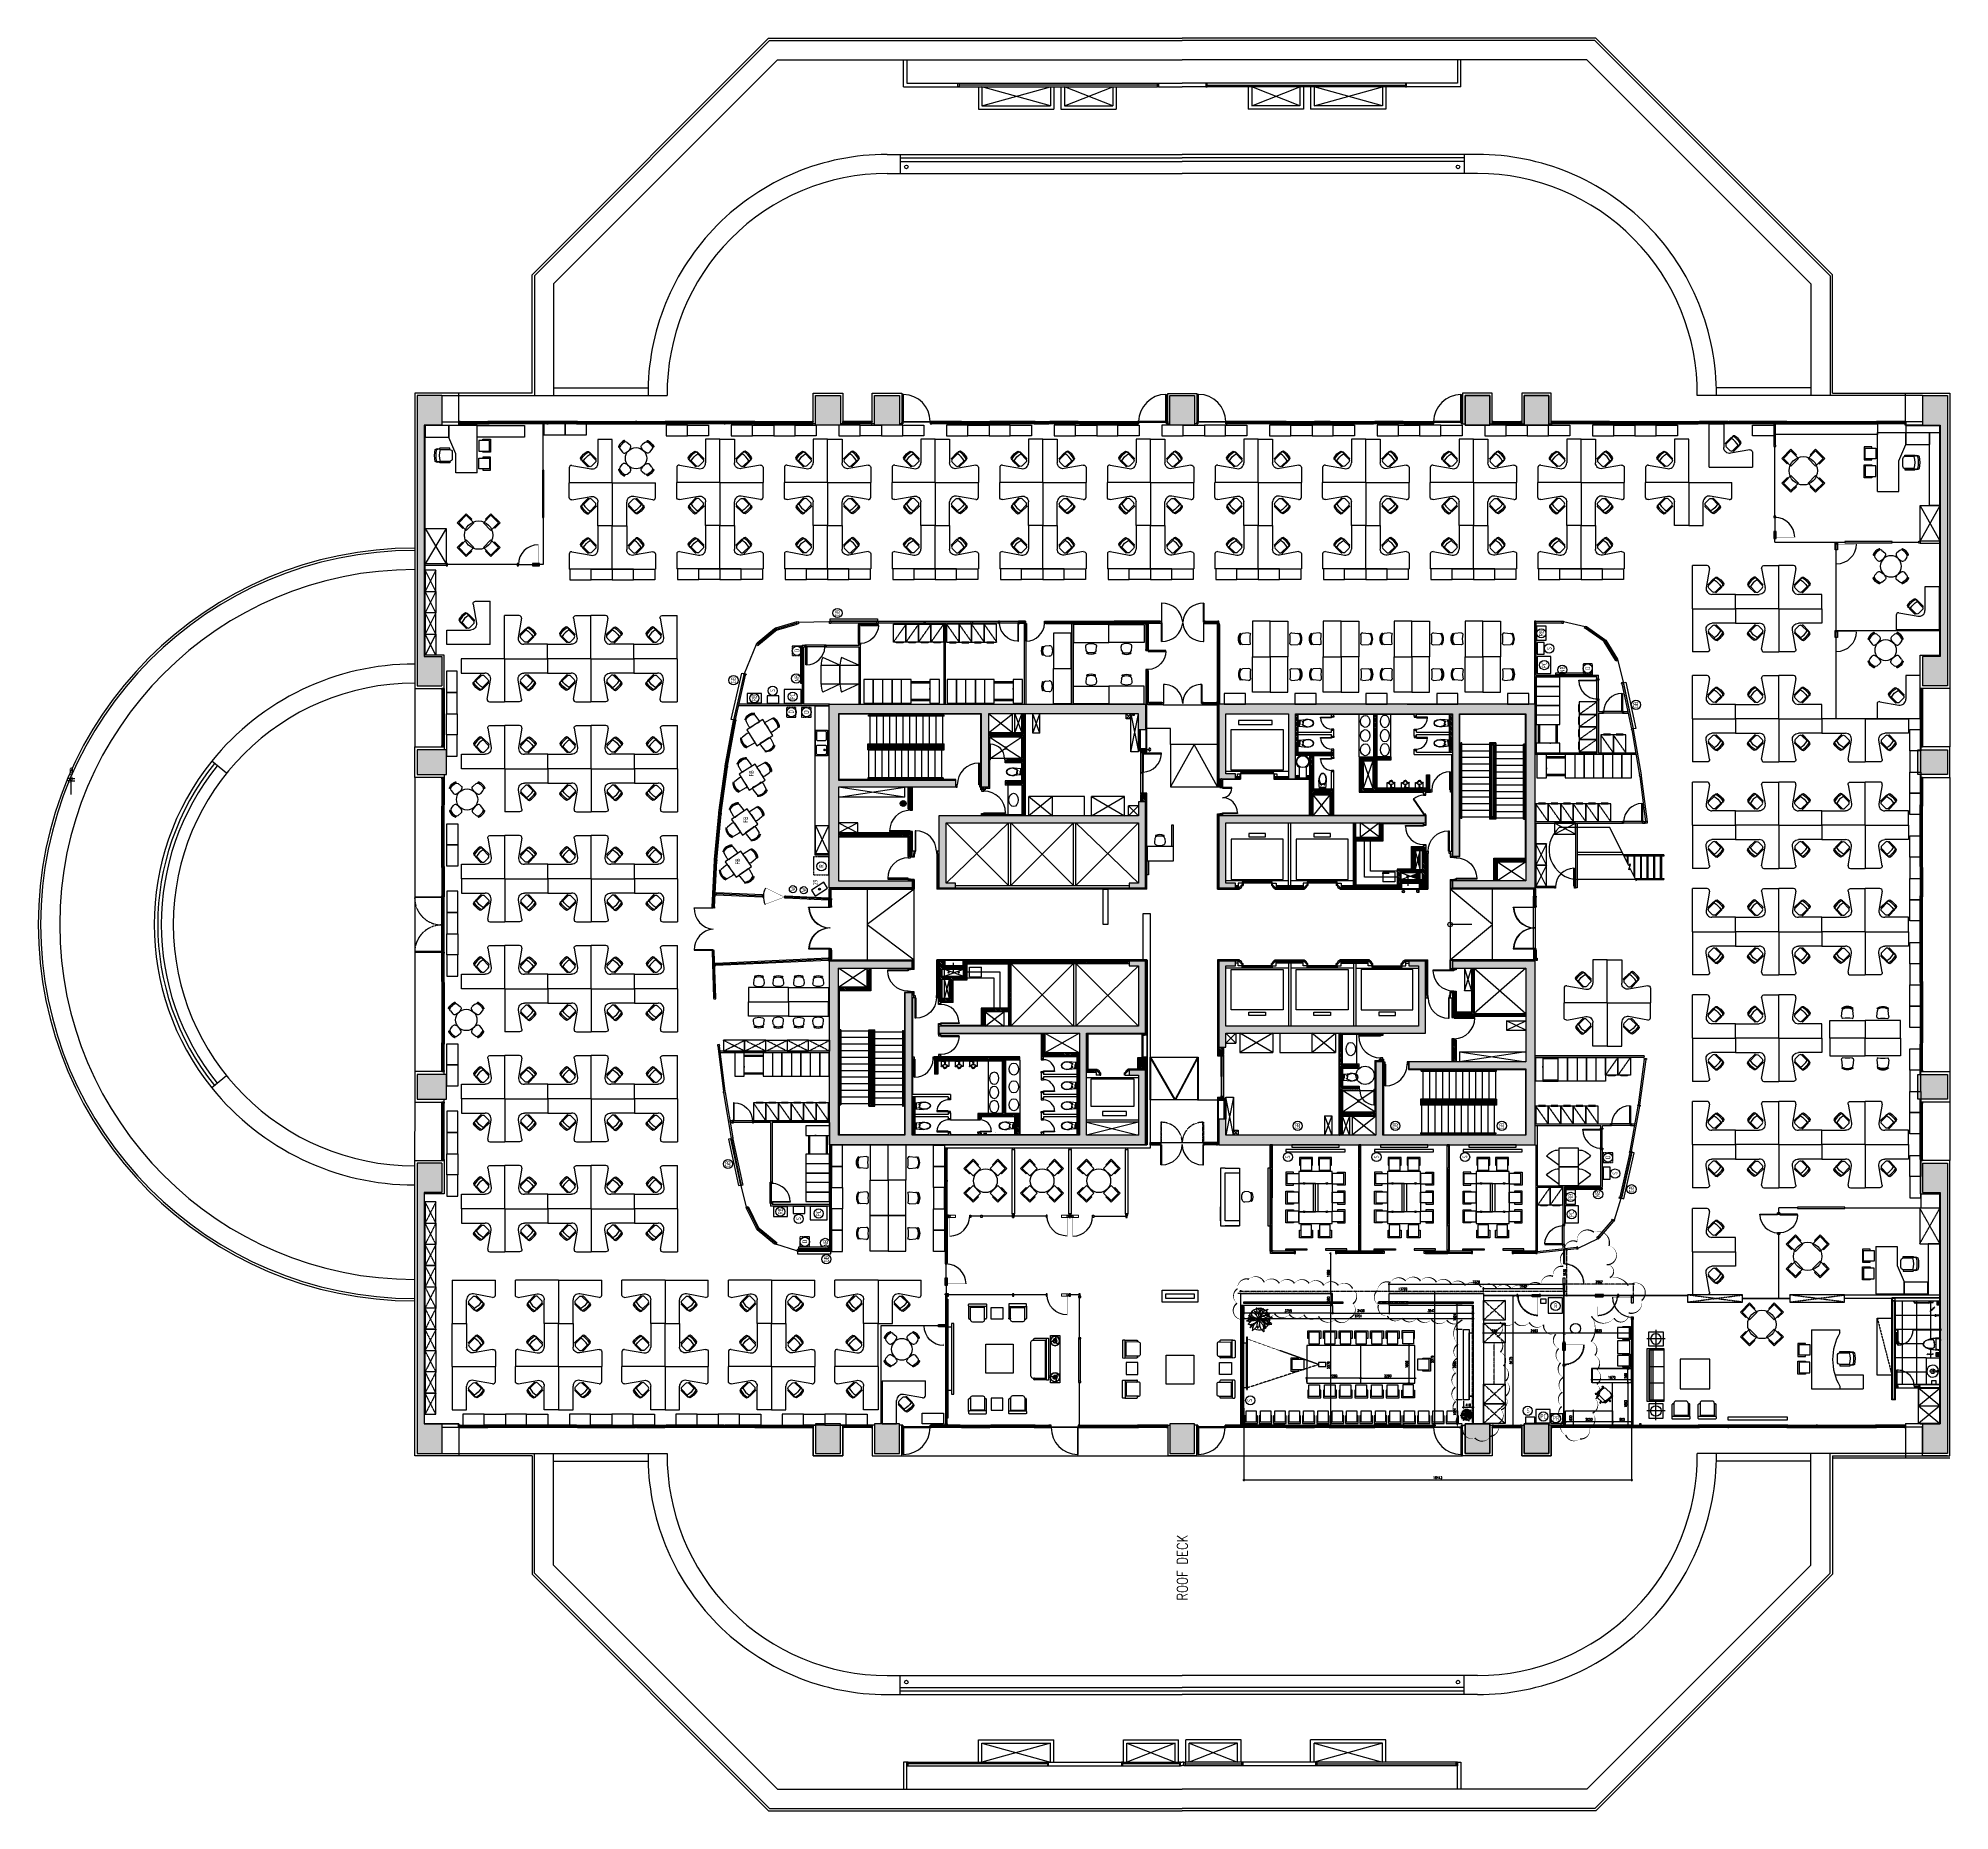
# Model space of a CAD drawing. Header units: millimetres. Extents: x 489570 to 664474, y -400689 to -233120.
# Drawn here: x 489570 to 570511, y -308180 to -233120 of the extents above; entities that cross this region are included whole.
import ezdxf
from ezdxf.enums import TextEntityAlignment as Align
from ezdxf.lldxf.tags import DXFTag

# ---------------------------------------------------------------- set-up
doc = ezdxf.new("R2010")
doc.units = ezdxf.units.MM
doc.header["$LTSCALE"] = 10
doc.header["$MEASUREMENT"] = 0
for name, pattern in [('HIDDEN', [0.375, 0.25, -0.125]), ('HIDDEN2', [0.1875, 0.125, -0.0625]), ('XREF WTC3 FPPP MAY09 1$0$DASHDOT', [1, 0.5, -0.25, 0, -0.25])]:
    doc.linetypes.add(name, pattern=pattern)
for name, color, linetype in [('03AFP', 2, 'Continuous'), ('06ADS', 6, 'Continuous'), ('06APP', 1, 'HIDDEN'), ('07APP', 7, 'Continuous'), ('XREF BB LVL 3$0$DIMFUR-IN', 1, 'Continuous'), ('XREF BB LVL 3$0$FUR', 9, 'Continuous'), ('XREF BB LVL 3$0$X-WTC3-Level 3 segmented$0$ARCH', 7, 'Continuous'), ('XREF BB LVL 3$0$X-WTC3-Level 3 segmented$0$COL', 7, 'Continuous'), ('XREF BB LVL 3$0$X-WTC3-Level 3 segmented$0$DAS', 1, 'XREF BB LVL 3$0$X-WTC3-Level 3 segmented$0$DASHDOT'), ('XREF BB LVL 3$0$X-WTC3-Level 3 segmented$0$DIMFUR-IN', 1, 'Continuous'), ('XREF BB LVL 3$0$X-WTC3-Level 3 segmented$0$DMS', 7, 'Continuous'), ('XREF BB LVL 3$0$X-WTC3-Level 3 segmented$0$DOOR', 2, 'Continuous'), ('XREF BB LVL 3$0$X-WTC3-Level 3 segmented$0$DOR', 2, 'Continuous'), ('XREF BB LVL 3$0$X-WTC3-Level 3 segmented$0$FIN', 7, 'Continuous'), ('XREF BB LVL 3$0$X-WTC3-Level 3 segmented$0$GR-FITTING', 7, 'Continuous'), ('XREF BB LVL 3$0$X-WTC3-Level 3 segmented$0$HAT', 251, 'Continuous'), ('XREF BB LVL 3$0$X-WTC3-Level 3 segmented$0$HID', 1, 'XREF BB LVL 3$0$X-WTC3-Level 3 segmented$0$HIDDEN'), ('XREF BB LVL 3$0$X-WTC3-Level 3 segmented$0$KACA', 7, 'Continuous'), ('XREF BB LVL 3$0$X-WTC3-Level 3 segmented$0$par-ceil', 3, 'Continuous'), ('XREF BB LVL 3$0$X-WTC3-Level 3 segmented$0$PAR-FUL', 2, 'Continuous'), ('XREF BB LVL 3$0$X-WTC3-Level 3 segmented$0$PAR-low', 8, 'Continuous'), ('XREF BB LVL 3$0$X-WTC3-Level 3 segmented$0$PAT', 7, 'Continuous'), ('XREF BB LVL 3$0$X-WTC3-Level 3 segmented$0$ram', 1, 'Continuous'), ('XREF BB LVL 3$0$X-WTC3-Level 3 segmented$0$SAN', 8, 'Continuous'), ('XREF BB LVL 3$0$X-WTC3-Level 3 segmented$0$SHE', 7, 'Continuous'), ('XREF BB LVL 3$0$X-WTC3-Level 3 segmented$0$SPRINK', 7, 'Continuous'), ('XREF BB LVL 3$0$X-WTC3-Level 3 segmented$0$STA', 1, 'Continuous'), ('XREF BB LVL 3$0$X-WTC3-Level 3 segmented$0$WAL', 7, 'Continuous'), ('XREF BB LVL 3$0$X-WTC3-Level 3 segmented$0$WIN', 2, 'Continuous'), ('XREF WTC3 FPPP MAY09 1$0$DIMFUR-IN', 1, 'Continuous'), ('XREF WTC3 FPPP MAY09 1$0$FURN', 9, 'Continuous'), ('XREF WTC3 FPPP MAY09 1$0$PAR-FUL', 2, 'Continuous'), ('XREF WTC3 FPPP MAY09 1$0$PAR-low', 8, 'Continuous'), ('XREF WTC3 FPPP MAY09 1$0$SAN', 1, 'Continuous'), ('XREF WTC3 FPPP MAY09 1$0$WAL', 7, 'Continuous'), ('XREF WTC3 FPPP MAY09 1$0$X-WTC3-Level 3 segmented$0$ARCH', 7, 'Continuous'), ('XREF WTC3 FPPP MAY09 1$0$X-WTC3-Level 3 segmented$0$COL', 7, 'Continuous'), ('XREF WTC3 FPPP MAY09 1$0$X-WTC3-Level 3 segmented$0$DIMFUR-IN', 1, 'Continuous'), ('XREF WTC3 FPPP MAY09 1$0$X-WTC3-Level 3 segmented$0$DOOR', 2, 'Continuous'), ('XREF WTC3 FPPP MAY09 1$0$X-WTC3-Level 3 segmented$0$GLAS', 2, 'Continuous'), ('XREF WTC3 FPPP MAY09 1$0$X-WTC3-Level 3 segmented$0$HID', 1, 'XREF WTC3 FPPP MAY09 1$0$X-WTC3-Level 3 segmented$0$HIDDEN'), ('XREF WTC3 FPPP MAY09 1$0$X-WTC3-Level 3 segmented$0$PAR-FUL', 2, 'Continuous'), ('XREF WTC3 FPPP MAY09 1$0$X-WTC3-Level 3 segmented$0$ram', 1, 'Continuous'), ('XREF WTC3 FPPP MAY09 1$0$X-WTC3-Level 3 segmented$0$SAN', 8, 'Continuous'), ('XREF WTC3 FPPP MAY09 1$0$X-WTC3-Level 3 segmented$0$STA', 1, 'Continuous'), ('XREF WTC3 FPPP MAY09 1$0$X-WTC3-Level 3 segmented$0$TILE', 8, 'Continuous'), ('XREF WTC3 FPPP MAY09 1$0$X-WTC3-Level 3 segmented$0$WAL', 7, 'Continuous')]:
    doc.layers.add(name, color=color, linetype=linetype)
doc.layers.add('XREF WTC3 FPPP MAY09 1$0$X-WTC3-Level 3 segmented$0$FITTING', color=7, linetype='Continuous', lineweight=15)
doc.styles.add('DIM', font='ROMANS.shx', dxfattribs={"width": 0.8})
doc.styles.add('XREF BB LVL 3$0$X-WTC3-Level 3 segmented$0$PTI', font='romans.shx', dxfattribs={"width": 0.8})
doc.styles.add('XREF WTC3 FPPP MAY09 1$0$PTI', font='archstyl.shx', dxfattribs={"width": 0.75})
tags = doc.linetypes.add('XREF BB LVL 3$0$X-WTC3-Level 3 segmented$0$DASHDOT', pattern=[1, 0.5, -0.25, 0, -0.25]).pattern_tags.tags
tags[10:11] = [DXFTag(74, 4), DXFTag(75, 0), DXFTag(340, '0'), DXFTag(46, 1.0), DXFTag(50, 0.0), DXFTag(44, 0.0), DXFTag(45, 0.0)]
tags[8:9] = [DXFTag(74, 4), DXFTag(75, 0), DXFTag(340, '0'), DXFTag(46, 1.0), DXFTag(50, 0.0), DXFTag(44, 0.0), DXFTag(45, 0.0)]
tags[6:7] = [DXFTag(74, 4), DXFTag(75, 0), DXFTag(340, '0'), DXFTag(46, 1.0), DXFTag(50, 0.0), DXFTag(44, 0.0), DXFTag(45, 0.0)]
tags[4:5] = [DXFTag(74, 4), DXFTag(75, 0), DXFTag(340, '0'), DXFTag(46, 1.0), DXFTag(50, 0.0), DXFTag(44, 0.0), DXFTag(45, 0.0)]
tags = doc.linetypes.add('XREF BB LVL 3$0$X-WTC3-Level 3 segmented$0$HIDDEN', pattern=[0.375, 0.25, -0.125]).pattern_tags.tags
tags[6:7] = [DXFTag(74, 4), DXFTag(75, 0), DXFTag(340, '0'), DXFTag(46, 1.0), DXFTag(50, 0.0), DXFTag(44, 0.0), DXFTag(45, 0.0)]
tags[4:5] = [DXFTag(74, 4), DXFTag(75, 0), DXFTag(340, '0'), DXFTag(46, 1.0), DXFTag(50, 0.0), DXFTag(44, 0.0), DXFTag(45, 0.0)]
tags = doc.linetypes.add('XREF WTC3 FPPP MAY09 1$0$HIDDEN', pattern=[0.375, 0.25, -0.125]).pattern_tags.tags
tags[6:7] = [DXFTag(74, 4), DXFTag(75, 0), DXFTag(340, '0'), DXFTag(46, 1.0), DXFTag(50, 0.0), DXFTag(44, 0.0), DXFTag(45, 0.0)]
tags[4:5] = [DXFTag(74, 4), DXFTag(75, 0), DXFTag(340, '0'), DXFTag(46, 1.0), DXFTag(50, 0.0), DXFTag(44, 0.0), DXFTag(45, 0.0)]
tags = doc.linetypes.add('XREF WTC3 FPPP MAY09 1$0$X-WTC3-Level 3 segmented$0$HIDDEN', pattern=[0.375, 0.25, -0.125]).pattern_tags.tags
tags[6:7] = [DXFTag(74, 4), DXFTag(75, 0), DXFTag(340, '0'), DXFTag(46, 1.0), DXFTag(50, 0.0), DXFTag(44, 0.0), DXFTag(45, 0.0)]
tags[4:5] = [DXFTag(74, 4), DXFTag(75, 0), DXFTag(340, '0'), DXFTag(46, 1.0), DXFTag(50, 0.0), DXFTag(44, 0.0), DXFTag(45, 0.0)]
doc.dimstyles.new('DIM 50', dxfattribs={"dimscale": 50, "dimtxt": 2, "dimasz": 1.5, "dimexe": 1, "dimexo": 1, "dimgap": 1, "dimtad": 1, "dimdec": 0, "dimzin": 0, "dimdsep": 46, "dimtxsty": 'DIM', "dimblk": 'ARCHTICK', "dimcen": 0.09, "dimdle": 1, "dimclrd": 9, "dimclre": 9, "dimclrt": 3, "dimadec": 0, "dimazin": 0, "dimtfac": 1, "dimtdec": 0, "dimtix": 1, "dimtmove": 2, "dimatfit": 3, "dimldrblk": 'DOT', "dimfxl": 2, "dimtolj": 1, "dimtzin": 0, "dimarcsym": 0})
doc.dimstyles.new('XREF BB LVL 3$0$X-WTC3-Level 3 segmented$0$DIM100', dxfattribs={"dimscale": 100, "dimtxt": 2, "dimasz": 1.5, "dimexe": 1, "dimexo": 0.5, "dimgap": 1, "dimtad": 1, "dimdec": 0, "dimdsep": 46, "dimtxsty": 'XREF BB LVL 3$0$X-WTC3-Level 3 segmented$0$PTI', "dimblk1": 'XREF BB LVL 3$0$X-WTC3-Level 3 segmented$0$_ArchTick', "dimblk2": 'XREF BB LVL 3$0$X-WTC3-Level 3 segmented$0$_ArchTick', "dimsah": 1, "dimcen": 1, "dimdle": 1, "dimclrd": 1, "dimclre": 1, "dimclrt": 140, "dimadec": 0, "dimazin": 0, "dimtfac": 0.5, "dimtdec": 0, "dimtofl": 0, "dimtmove": 2, "dimatfit": 3, "dimfxl": 1, "dimtolj": 1, "dimarcsym": 0})
pattern_1 = [(45, (-259.5, 12500), (-53.033, 53.033), []), (45, (-224.145, 12500), (-53.033, 53.033), [])]
pattern_2 = [(225, (259.5, -12500), (53.033, -53.033), []), (225, (224.145, -12500), (53.033, -53.033), [])]
pattern_3 = [(225, (259.5, -12500), (53.033, -53.033), []), (225, (224.145, -12500), (53.033, -53.033), [])]

# ---------------------------------------------------------------- blocks, each defined once
blk = doc.blocks.new('XREF WTC3 FPPP MAY09 1$0$kursi')
at = {"layer": '03AFP', "linetype": 'ByBlock'}
for points in [[(200, -400), (200, -90, 0.414214), (110, 0), (-110, 0, 0.414214), (-200, -90), (-200, -400)], [(-200, -400), (-200, -87, 0.414214), (-210, -77), (-235, -77, 0.414214), (-245, -87), (-245, -418, 0.414214), (-235, -428), (-219, -428)], [(200, -400), (200, -87, -0.414214), (210, -77), (235, -77, -0.414214), (245, -87), (245, -418, -0.414214), (235, -428), (219, -428)]]:
    blk.add_lwpolyline(points, format="xyb", dxfattribs=at)
for centre, radius, start, end in [((-105, -487), 129, 137.66689, 222.33311), ((-125, -460), 96, 141.54363, 218.45637), ((0, 340), 766, 254.87154, 285.12846), ((0, 220), 766, 254.87154, 285.12846), ((0, 166), 766, 254.87154, 285.12846), ((105, -487), 129, 317.66689, 42.33311), ((125, -460), 96, 321.54363, 38.45637)]:
    blk.add_arc(centre, radius, start, end, dxfattribs=at)
blk = doc.blocks.new('XREF WTC3 FPPP MAY09 1$0$hsbc sing')
for p, q in [((-25, 0), (-25, -1829)), ((-25, 0), (1644, 0)), ((-25, 0), (1644, 0)), ((1089, 0), (1804, 0)), ((1804, -627), (1804, 0)), ((1687, -725), (878, -582)), ((585, -1829), (585, -829)), ((-25, -1829), (585, -1829))]:
    blk.add_line(p, q)
for centre, radius, start, end in [((835, -829), 250, 80, 180), ((1704, -627), 100, 260, 0)]:
    blk.add_arc(centre, radius, start, end)
at = {"xscale": -1, "rotation": 45.00000000000005}
blk.add_blockref('XREF WTC3 FPPP MAY09 1$0$kursi', (773, -779), dxfattribs=at)
blk = doc.blocks.new('XREF WTC3 FPPP MAY09 1$0$WC')
at = {"layer": '03AFP'}
for p, q in [((-0.208, -0.444), (-0.225, -0.283)), ((0.208, -0.444), (0.225, -0.283))]:
    blk.add_line(p, q, dxfattribs=at)
blk.add_lwpolyline([(0.225, -0.283, 0.371325), (0.15, -0.176, 0.17376), (-0.15, -0.176, 0.371325), (-0.225, -0.283)], format="xyb", dxfattribs=at)
for centre, radius, start, end in [((-0.109, -0.434), 0.1, 185.71059, 251.51797), ((-0.169, -0.561), 0.02, 82.7899, 249.47837), ((0, -0.109), 0.503, 249.47837, 290.52163), ((0, 0.778), 1.33, 262.7899, 277.2101), ((0, -0.109), 0.443, 251.51797, 288.48203), ((0.109, -0.434), 0.1, 288.48203, 354.28941), ((0.169, -0.561), 0.02, 290.52163, 97.2101)]:
    blk.add_arc(centre, radius, start, end, dxfattribs=at)
blk = doc.blocks.new('XREF WTC3 FPPP MAY09 1$0$KURSI STAF')
at = {"layer": 'XREF WTC3 FPPP MAY09 1$0$FURN', "xscale": 1000, "yscale": 1000, "zscale": 1000, "rotation": 179.9999999195218}
blk.add_blockref('XREF WTC3 FPPP MAY09 1$0$WC', (0, -109), dxfattribs=at)
blk = doc.blocks.new('XREF WTC3 FPPP MAY09 1$0$MEJA MEETING4')
at = {"layer": '03AFP'}
blk.add_circle((0, 0), 450, dxfattribs=at)
for p, rotation in [((-289, 289), 45), ((-289, -289), 135)]:
    blk.add_blockref('XREF WTC3 FPPP MAY09 1$0$KURSI STAF', p, dxfattribs=dict(rotation=rotation))
at = {"xscale": -1}
for p, rotation in [((289, 289), 315), ((289, -289), 225)]:
    blk.add_blockref('XREF WTC3 FPPP MAY09 1$0$KURSI STAF', p, dxfattribs=dict(at, rotation=rotation))
blk = doc.blocks.new('XREF WTC3 FPPP MAY09 1$0$ks')
for p, q in [((-253, 117), (-230, 378)), ((-224, 438), (-243, 467)), ((224, 438), (243, 467)), ((253, 117), (230, 378))]:
    blk.add_line(p, q)
blk.add_arc((0, 49), 436, 61.0043, 118.9957)
at = {"extrusion": (0, 0, -1)}
for centre, major_axis, ratio, start_param, end_param in [((-153, 121), (88.6, 52.9), 0.876356, 2.588527, 3.694659), ((0, 112), (-304, 304), 1, 0.185348, 1.385448), ((0, 112), (-280, 280), 1, 0.185348, 1.385448), ((0, -1288), (-947, 947), 1, 0.63229, 0.938507), ((153, 121), (-88.6, 52.9), 0.876356, 2.588527, 3.694659), ((127, 369), (73, 73), 1, 0.160001, 0.69866)]:
    blk.add_ellipse(centre, major_axis=major_axis, ratio=ratio, start_param=start_param, end_param=end_param, dxfattribs=at)
blk.add_ellipse((-127, 369), major_axis=(-73, 73), ratio=1, start_param=0.160001, end_param=0.69866)
blk = doc.blocks.new('XREF WTC3 FPPP MAY09 1$0$CAFE TABLE')
at = {"layer": '03AFP'}
blk.add_lwpolyline([(0, 0), (800, 0), (800, 800), (0, 800)], close=True, dxfattribs=at)
at = {"layer": '03AFP', "xscale": -1}
blk.add_blockref('XREF WTC3 FPPP MAY09 1$0$ks', (400, 749), dxfattribs=at)
at = {"layer": '03AFP'}
for p, rotation in [((51, 400), 90), ((400, 51), 179.9999999999999)]:
    blk.add_blockref('XREF WTC3 FPPP MAY09 1$0$ks', p, dxfattribs=dict(at, rotation=rotation))
at = {"layer": '03AFP', "xscale": -1, "rotation": 270}
blk.add_blockref('XREF WTC3 FPPP MAY09 1$0$ks', (749, 400), dxfattribs=at)
blk = doc.blocks.new('XREF WTC3 FPPP MAY09 1$0$FC-P')
at = {"layer": '03AFP', "color": 1, "linetype": 'HIDDEN'}
blk.add_line((-540, 0), (-10, -755), dxfattribs=at)
at = {"layer": '03AFP'}
for points in [[(-540, -755), (-10, -755), (-10, 0), (-540, 0)], [(-420, -783), (-130, -783), (-130, -755), (-420, -755)]]:
    blk.add_lwpolyline(points, close=True, dxfattribs=at)
blk = doc.blocks.new('XREF WTC3 FPPP MAY09 1$0$com 1-2-1')
at = {"color": 1, "linetype": 'XREF WTC3 FPPP MAY09 1$0$HIDDEN'}
for p, q in [((500, 2400), (-500, 2400)), ((500, 1600), (-500, 1600)), ((-400, 400), (-400, 1200)), ((-348, 400), (-348, 1200)), ((348, 400), (348, 1200)), ((400, 400), (400, 1200))]:
    blk.add_line(p, q, dxfattribs=at)
blk.add_line((-74, 400), (-126, 400))
for points in [[(-500, 2800), (-500, 3200), (500, 3200), (500, 2800)], [(-500, 2000), (-500, 2800), (500, 2800), (500, 2000)], [(-500, 1200), (-500, 2000), (500, 2000), (500, 1200)], [(-500, 0), (-500, 400), (500, 400), (500, 0)]]:
    blk.add_lwpolyline(points, close=True)
blk = doc.blocks.new('XREF WTC3 FPPP MAY09 1$0$MEETING TABLE MMU')
at = {"layer": '03AFP'}
for points in [[(139472, -147061), (139922, -147061), (139922, -147561), (139472, -147561), (139472, -147061), (139922, -147061), (139922, -147336), (139972, -147336), (139972, -147011), (139422, -147011), (139422, -147336), (139472, -147336), (139472, -147061)], [(140272, -147061), (140722, -147061), (140722, -147561), (140272, -147561), (140272, -147061), (140722, -147061), (140722, -147336), (140772, -147336), (140772, -147011), (140222, -147011), (140222, -147336), (140272, -147336), (140272, -147061)], [(138897, -148136), (138897, -147686), (139397, -147686), (139397, -148136), (138897, -148136), (138897, -147686), (139172, -147686), (139172, -147636), (138847, -147636), (138847, -148186), (139172, -148186), (139172, -148136), (138897, -148136)], [(140797, -148111), (140797, -147611), (139397, -147611), (139397, -148111)], [(139397, -149311), (140097, -149311), (140097, -148111), (139397, -148111)], [(140097, -149311), (140097, -148111), (139997, -148111), (139997, -149311)], [(140097, -149311), (140097, -148111), (140197, -148111), (140197, -149311)], [(140797, -149311), (140097, -149311), (140097, -148111), (140797, -148111)], [(141297, -148136), (141297, -147686), (140797, -147686), (140797, -148136), (141297, -148136), (141297, -147686), (141022, -147686), (141022, -147636), (141347, -147636), (141347, -148186), (141022, -148186), (141022, -148136), (141297, -148136)], [(138897, -148486), (138897, -148936), (139397, -148936), (139397, -148486), (138897, -148486), (138897, -148936), (139172, -148936), (139172, -148986), (138847, -148986), (138847, -148436), (139172, -148436), (139172, -148486), (138897, -148486)], [(141297, -148486), (141297, -148936), (140797, -148936), (140797, -148486), (141297, -148486), (141297, -148936), (141022, -148936), (141022, -148986), (141347, -148986), (141347, -148436), (141022, -148436), (141022, -148486), (141297, -148486)], [(138897, -149286), (138897, -149736), (139397, -149736), (139397, -149286), (138897, -149286), (138897, -149736), (139172, -149736), (139172, -149786), (138847, -149786), (138847, -149236), (139172, -149236), (139172, -149286), (138897, -149286)], [(140797, -149811), (140797, -149311), (139397, -149311), (139397, -149811)], [(141297, -149286), (141297, -149736), (140797, -149736), (140797, -149286), (141297, -149286), (141297, -149736), (141022, -149736), (141022, -149786), (141347, -149786), (141347, -149236), (141022, -149236), (141022, -149286), (141297, -149286)], [(139472, -150361), (139922, -150361), (139922, -149861), (139472, -149861), (139472, -150361), (139922, -150361), (139922, -150086), (139972, -150086), (139972, -150411), (139422, -150411), (139422, -150086), (139472, -150086), (139472, -150361)], [(140272, -150361), (140722, -150361), (140722, -149861), (140272, -149861), (140272, -150361), (140722, -150361), (140722, -150086), (140772, -150086), (140772, -150411), (140222, -150411), (140222, -150086), (140272, -150086), (140272, -150361)]]:
    blk.add_lwpolyline(points, close=True, dxfattribs=at)
for centre in [(139612, -148111), (140582, -148111), (139612, -149311), (140582, -149311)]:
    blk.add_circle(centre, 40, dxfattribs=at)
blk = doc.blocks.new('XREF WTC3 FPPP MAY09 1$0$KURSI1')
at = {"layer": '03AFP'}
for p, q in [((-220, 32), (-236, 193)), ((197, 32), (213, 193))]:
    blk.add_line(p, q, dxfattribs=at)
blk.add_lwpolyline([(213, 193, 0.371325), (138, 300, 0.17376), (-161, 300, 0.371325), (-236, 193)], format="xyb", dxfattribs=at)
for centre, radius, start, end in [((-120, 42), 100, 185.71059, 251.51797), ((97, 42), 100, 288.48203, 354.28941), ((-181, -85), 20, 82.7899, 249.47837), ((-11, 367), 503, 249.47837, 290.52163), ((-11, 1254), 1330, 262.7899, 277.2101), ((-11, 367), 443, 251.51797, 288.48203), ((158, -85), 20, 290.52163, 97.2101)]:
    blk.add_arc(centre, radius, start, end, dxfattribs=at)
blk = doc.blocks.new('XREF WTC3 FPPP MAY09 1$0$SOFA3')
at = {"color": 0, "linetype": 'ByBlock'}
for p, q in [((1050, 723), (-1050, 723)), ((-1050, 723), (-1050, 700)), ((1050, 257), (-1050, 257)), ((1050, 163), (-1050, 163)), ((1050, 93), (-1050, 93)), ((-350, 723), (-350, 70)), ((350, 723), (350, 70)), ((1050, 700), (1050, 723))]:
    blk.add_line(p, q, dxfattribs=at)
blk.add_lwpolyline([(1120, 700), (1120, 0), (-1120, 0), (-1120, 700), (-1050, 700), (-1050, 70), (1050, 70), (1050, 700)], close=True, dxfattribs=at)
blk = doc.blocks.new('XREF WTC3 FPPP MAY09 1$0$SF1')
at = {"layer": '03AFP', "linetype": 'ByBlock'}
for p, q in [((-731, 137), (-268, -180)), ((-296, -254), (-720, 36)), ((-392, 632), (70, 315)), ((-392, 632), (70, 315)), ((130, 368), (-294, 658))]:
    blk.add_line(p, q, dxfattribs=at)
at = {"layer": '03AFP'}
for p, q in [((-721, 91), (-728, 80)), ((-346, 639), (-338, 650))]:
    blk.add_line(p, q, dxfattribs=at)
at = {"layer": '03AFP', "linetype": 'ByBlock'}
for points in [[(-503, 611), (-751, 248, 0.414214), (-731, 137)], [(-302, -157, 0.008705), (-300, -155), (36, 336, 0.008705), (37, 338)], [(37, 338, -0.008705), (36, 336), (39, 340, -0.008705), (37, 338)], [(37, 338, 0.008705), (39, 340), (36, 336, 0.008705), (37, 338)], [(-302, -157, -0.008705), (-303, -159), (-300, -155, -0.008705), (-302, -157)]]:
    blk.add_lwpolyline(points, format="xyb", dxfattribs=at)
blk.add_lwpolyline([(187, 329, -0.414214), (195, 285), (-195, -285, -0.414214), (-240, -293), (-286, -262, -0.414214), (-294, -217), (96, 353, -0.414214), (140, 361)], format="xyb", close=True, dxfattribs=at)
at = {"layer": '03AFP'}
for centre, start, end in [((-702, 62), 145.60335, 235.60335), ((-694, 73), 55.60335, 145.60335), ((-319, 621), 145.60335, 235.60335), ((-312, 632), 55.60335, 145.60335)]:
    blk.add_arc(centre, 32, start, end, dxfattribs=at)
at = {"layer": '03AFP', "linetype": 'ByBlock'}
blk.add_arc((-437, 566), 80, 55.60335, 145.60335, dxfattribs=at)
blk = doc.blocks.new('XREF WTC3 FPPP MAY09 1$0$1200-4')
at = {"layer": '03AFP'}
for points in [[(-840, 522), (-522, 840), (-203, 522), (-522, 203), (-840, 522), (-522, 840), (-327, 645), (-292, 681), (-522, 910), (-910, 522), (-681, 292), (-645, 327), (-840, 522)], [(840, 522), (522, 840), (203, 522), (522, 203), (840, 522), (522, 840), (327, 645), (292, 681), (522, 910), (910, 522), (681, 292), (645, 327), (840, 522)], [(-840, -522), (-522, -840), (-203, -522), (-522, -203), (-840, -522), (-522, -840), (-327, -645), (-292, -681), (-522, -910), (-910, -522), (-681, -292), (-645, -327), (-840, -522)], [(840, -522), (522, -840), (203, -522), (522, -203), (840, -522), (522, -840), (327, -645), (292, -681), (522, -910), (910, -522), (681, -292), (645, -327), (840, -522)]]:
    blk.add_lwpolyline(points, close=True, dxfattribs=at)
blk.add_circle((0, 0), 600, dxfattribs=at)
blk = doc.blocks.new('XREF WTC3 FPPP MAY09 1$0$CORN')
at = {"layer": '03AFP', "color": 1}
for p, q in [((-390, 0), (390, 0)), ((0, -390), (0, 390))]:
    blk.add_line(p, q, dxfattribs=at)
at = {"layer": '03AFP'}
blk.add_lwpolyline([(-300, -300), (300, -300), (300, 300), (-300, 300)], close=True, dxfattribs=at)
blk.add_circle((0, 0), 223, dxfattribs=at)
blk = doc.blocks.new('XREF WTC3 FPPP MAY09 1$0$exe')
at = {"layer": '03AFP'}
for p, q in [((-2005, 2210), (5, 2210)), ((-2005, 2210), (-2005, 1310)), ((-2000, 2210), (-2000, 1310)), ((0, 2210), (0, 0)), ((5, 2210), (5, 1010)), ((-2005, 1310), (-1200, 1310)), ((-2005, 1310), (-1200, 1310)), ((-1200, 1310), (-500, 1010)), ((-500, 1010), (-500, 0)), ((-500, 1010), (5, 1010)), ((-500, 1010), (5, 1010)), ((0, 1005), (-500, 1005)), ((0, 5), (-500, 5)), ((-500, 0), (0, 0)), ((-500, 0), (0, 0))]:
    blk.add_line(p, q, dxfattribs=at)
for points in [[(-1384, 2726), (-1834, 2726), (-1834, 2276), (-1384, 2276), (-1384, 2726), (-1834, 2726), (-1834, 2451), (-1884, 2451), (-1884, 2776), (-1334, 2776), (-1334, 2451), (-1384, 2451), (-1384, 2726)], [(-1083, 2726), (-633, 2726), (-633, 2276), (-1083, 2276), (-1083, 2726), (-633, 2726), (-633, 2451), (-583, 2451), (-583, 2776), (-1133, 2776), (-1133, 2451), (-1083, 2451), (-1083, 2726)]]:
    blk.add_lwpolyline(points, close=True, dxfattribs=at)
at = {"layer": '03AFP', "xscale": 1.249996469973075, "yscale": 1.249996469973075, "zscale": 1.249996469973075}
blk.add_blockref('XREF WTC3 FPPP MAY09 1$0$kursi', (-1267, 1150), dxfattribs=at)
blk = doc.blocks.new('XREF WTC3 FPPP MAY09 1$0$DT-R')
at = {"color": 1, "linetype": 'XREF WTC3 FPPP MAY09 1$0$HIDDEN'}
for p, q in [((-400, 50), (-931, 452)), ((400, 50), (931, 452))]:
    blk.add_line(p, q, dxfattribs=at)
at = {"color": 0}
blk.add_lwpolyline([(400, 0), (400, 800), (-400, 800), (-400, 0)], close=True, dxfattribs=at)
at = {"color": 1, "linetype": 'XREF WTC3 FPPP MAY09 1$0$HIDDEN'}
for centre, start, end in [((-400, 50), 90, 142.88594), ((400, 50), 37.11406, 90)]:
    blk.add_arc(centre, 666, start, end, dxfattribs=at)
blk = doc.blocks.new('XREF WTC3 FPPP MAY09 1$0$COM')
at = {"color": 1, "linetype": 'XREF WTC3 FPPP MAY09 1$0$HIDDEN'}
for p, q in [((1600, -1000), (1600, 0)), ((2400, -1000), (2400, 0)), ((3200, -1000), (3200, 0)), ((400, -100), (1200, -100)), ((400, -152), (1200, -152)), ((400, -848), (1200, -848)), ((400, -900), (1200, -900))]:
    blk.add_line(p, q, dxfattribs=at)
blk.add_line((400, -426), (400, -374))
for points in [[(0, 0), (400, 0), (400, -1000), (0, -1000)], [(1200, 0), (2000, 0), (2000, -1000), (1200, -1000)], [(2000, 0), (2800, 0), (2800, -1000), (2000, -1000)], [(2800, 0), (3600, 0), (3600, -1000), (2800, -1000)], [(3600, 0), (4000, 0), (4000, -1000), (3600, -1000)]]:
    blk.add_lwpolyline(points, close=True)
blk = doc.blocks.new('XREF WTC3 FPPP MAY09 1$0$com 1-3-1')
at = {"color": 1, "linetype": 'XREF WTC3 FPPP MAY09 1$0$HIDDEN'}
for p, q in [((-400, -400), (-400, -1200)), ((-348, -400), (-348, -1200)), ((348, -400), (348, -1200)), ((400, -400), (400, -1200)), ((500, -1600), (-500, -1600)), ((500, -2400), (-500, -2400)), ((500, -3200), (-500, -3200))]:
    blk.add_line(p, q, dxfattribs=at)
blk.add_line((-74, -400), (-126, -400))
for points in [[(-500, 0), (-500, -400), (500, -400), (500, 0)], [(-500, -1200), (-500, -2000), (500, -2000), (500, -1200)], [(-500, -2000), (-500, -2800), (500, -2800), (500, -2000)], [(-500, -2800), (-500, -3600), (500, -3600), (500, -2800)], [(-500, -3600), (-500, -4000), (500, -4000), (500, -3600)]]:
    blk.add_lwpolyline(points, close=True)
blk = doc.blocks.new('XREF WTC3 FPPP MAY09 1$0$dceo')
for p, q in [((-2495, 2210), (5, 2210)), ((-2495, 2210), (-2495, 1310)), ((-2490, 2210), (-2490, 1310)), ((0, 2210), (0, 0)), ((5, 2210), (5, 1010)), ((-2495, 1310), (-1200, 1310)), ((-2495, 1310), (-1200, 1310)), ((-1200, 1310), (-500, 1010)), ((-500, 1010), (-500, 0)), ((-500, 1010), (5, 1010)), ((-500, 1010), (5, 1010)), ((0, 1005), (-500, 1005)), ((0, 5), (-500, 5)), ((-500, 0), (0, 0)), ((-500, 0), (0, 0))]:
    blk.add_line(p, q)
for points in [[(-1412, 2726), (-1862, 2726), (-1862, 2276), (-1412, 2276), (-1412, 2726), (-1862, 2726), (-1862, 2451), (-1912, 2451), (-1912, 2776), (-1362, 2776), (-1362, 2451), (-1412, 2451), (-1412, 2726)], [(-1110, 2726), (-660, 2726), (-660, 2276), (-1110, 2276), (-1110, 2726), (-660, 2726), (-660, 2451), (-610, 2451), (-610, 2776), (-1160, 2776), (-1160, 2451), (-1110, 2451), (-1110, 2726)]]:
    blk.add_lwpolyline(points, close=True)
at = {"linetype": 'ByBlock'}
for points in [[(-1517, 650), (-1517, 1042, 0.414214), (-1529, 1054), (-1560, 1054, 0.414214), (-1573, 1042), (-1573, 628, 0.414214), (-1560, 616), (-1541, 616)], [(-1017, 650), (-1017, 1038, 0.414214), (-1129, 1150), (-1404, 1150, 0.414214), (-1517, 1038), (-1517, 650)], [(-1017, 650), (-1017, 1042, -0.414214), (-1004, 1054), (-973, 1054, -0.414214), (-960, 1042), (-960, 628, -0.414214), (-973, 616), (-992, 616)]]:
    blk.add_lwpolyline(points, format="xyb", dxfattribs=at)
for centre, radius, start, end in [((-1398, 542), 161, 137.66689, 222.33311), ((-1423, 576), 120, 141.54363, 218.45637), ((-1267, 1575), 958, 254.87154, 285.12846), ((-1267, 1426), 958, 254.87154, 285.12846), ((-1267, 1358), 958, 254.87154, 285.12846), ((-1136, 542), 161, 317.66689, 42.33311), ((-1110, 576), 120, 321.54363, 38.45637)]:
    blk.add_arc(centre, radius, start, end, dxfattribs=at)
blk = doc.blocks.new('XREF WTC3 FPPP MAY09 1$0$zink2')
at = {"layer": 'XREF WTC3 FPPP MAY09 1$0$SAN'}
for p, q in [((-852, -85), (-852, -103)), ((-852, -166), (-852, -285)), ((-852, -285), (-822, -285)), ((-822, -103), (-822, -85)), ((-822, -166), (-822, -285))]:
    blk.add_line(p, q, dxfattribs=at)
for points in [[(-1079, 269), (0, 269), (0, -231), (-822, -231)], [(-852, -231), (-1079, -231), (-1079, 269)]]:
    blk.add_lwpolyline(points, dxfattribs=at)
for points in [[(-852, -185), (-987, -185, -0.414214), (-1037, -135), (-1037, 182, -0.414214), (-987, 232)], [(-987, 232), (-687, 232, -0.414214), (-637, 182), (-637, -135, -0.414214), (-687, -185), (-822, -185, -0.959533)], [(-92, 232), (-392, 232, 0.414214), (-442, 182), (-442, -135, 0.414214), (-392, -185), (-257, -185, 0.959533)], [(-257, -185), (-92, -185, 0.414214), (-42, -135), (-42, 182, 0.414214), (-92, 232)]]:
    blk.add_lwpolyline(points, format="xyb", dxfattribs=at)
blk.add_circle((-837, -135), 35, dxfattribs=at)
blk.add_arc((-837, -85), 15, 0, 180, dxfattribs=at)
blk = doc.blocks.new('XREF WTC3 FPPP MAY09 1$0$2 SEATER')
at = {"layer": '03AFP', "linetype": 'ByBlock'}
for p, q in [((-877, -659), (-877, -146)), ((-800, -80), (-800, -640)), ((-800, -80), (-800, -640)), ((800, -80), (800, -640)), ((877, -659), (877, -146))]:
    blk.add_line(p, q, dxfattribs=at)
at = {"layer": '03AFP'}
for p, q in [((-832, -114), (-845, -114)), ((832, -114), (845, -114))]:
    blk.add_line(p, q, dxfattribs=at)
at = {"layer": '03AFP', "linetype": 'ByBlock'}
for points in [[(-720, 0), (720, 0, -0.414214), (800, -80)], [(-800, -600, 0.008705), (-797, -600), (-803, -600, 0.008705), (-800, -600)], [(-800, -600, -0.008705), (-803, -600), (-797, -600, -0.008705), (-800, -600)], [(800, -600, -0.008705), (797, -600), (-797, -600, -0.008705), (-800, -600)], [(800, -600, 0.008705), (803, -600), (797, -600, 0.008705), (800, -600)]]:
    blk.add_lwpolyline(points, format="xyb", dxfattribs=at)
blk.add_lwpolyline([(-877, -728, 0.414214), (-845, -760), (845, -760, 0.414214), (877, -728), (877, -672, 0.414214), (845, -640), (-845, -640, 0.414214), (-877, -672)], format="xyb", close=True, dxfattribs=at)
at = {"layer": '03AFP'}
for centre, start, end in [((-845, -146), 90, 180), ((-832, -146), 0, 90), ((832, -146), 90, 180), ((845, -146), 0, 90)]:
    blk.add_arc(centre, 32, start, end, dxfattribs=at)
at = {"layer": '03AFP', "linetype": 'ByBlock'}
blk.add_arc((-720, -80), 80, 90, 180, dxfattribs=at)
blk = doc.blocks.new('XREF WTC3 FPPP MAY09 1$0$table lamp')
at = {"color": 0, "linetype": 'ByBlock'}
for points in [[(2, 2), (-9, 0), (-18, -2), (-26, -5), (-34, -8), (-40, -11), (-46, -15), (-51, -18), (-56, -21), (-61, -24), (-65, -27), (-69, -29), (-73, -32), (-77, -34), (-81, -36), (-84, -38), (-88, -39), (-92, -41), (-95, -42), (-99, -43), (-102, -43), (-106, -44), (-109, -44), (-113, -44), (-116, -44), (-120, -44), (-123, -44), (-127, -43), (-130, -43), (-133, -42), (-137, -42), (-140, -41), (-143, -41), (-147, -40), (-150, -40), (-154, -39), (-157, -39), (-161, -39), (-165, -38), (-169, -38), (-173, -38), (-178, -38), (-182, -38), (-187, -38), (-191, -39), (-196, -39), (-200, -40), (-204, -41), (-208, -43)], [(-3, 0), (4, -8), (11, -14), (18, -20), (24, -25), (30, -29), (36, -32), (41, -35), (46, -38), (51, -41), (56, -43), (60, -45), (64, -47), (68, -50), (71, -52), (75, -54), (78, -56), (81, -59), (84, -62), (86, -64), (89, -67), (91, -70), (93, -73), (95, -76), (96, -79), (98, -82), (99, -85), (101, -88), (102, -91), (103, -94), (105, -98), (106, -101), (107, -104), (108, -107), (110, -110), (111, -113), (112, -117), (114, -120), (116, -123), (118, -127), (120, -131), (122, -135), (124, -139), (127, -143), (129, -146), (132, -150), (135, -153), (138, -156), (141, -159)], [(1, -3), (5, 8), (7, 17), (9, 25), (10, 33), (10, 40), (10, 47), (10, 53), (10, 59), (10, 64), (9, 70), (9, 74), (9, 79), (9, 84), (9, 88), (9, 92), (10, 96), (11, 100), (11, 103), (12, 107), (14, 110), (15, 114), (17, 117), (18, 120), (20, 123), (22, 126), (24, 129), (26, 131), (28, 134), (30, 137), (32, 139), (34, 142), (36, 145), (39, 147), (41, 150), (43, 153), (45, 156), (47, 159), (49, 162), (51, 165), (53, 169), (56, 173), (58, 177), (60, 181), (62, 185), (64, 189), (65, 194), (66, 198), (67, 202)]]:
    blk.add_lwpolyline(points, dxfattribs=at)
blk.add_circle((0, 0), 200, dxfattribs=at)
at = {"color": 1, "linetype": 'ByBlock', "extrusion": (0, 0, -1)}
for major_axis, start_param, end_param in [((133, 133), 3.155641, 6.297234), ((-133, 133), 1.584845, 4.726438), ((44.2, 44.2), 3.155641, 6.297234), ((-44.2, 44.2), 1.584845, 4.726438)]:
    blk.add_ellipse((0, 0), major_axis=major_axis, ratio=1, start_param=start_param, end_param=end_param, dxfattribs=at)
at = {"color": 0, "linetype": 'ByBlock', "extrusion": (0, 0, -1)}
for major_axis, start_param, end_param in [((61.9, 61.9), 3.155641, 6.297234), ((-61.9, 61.9), 1.584845, 4.726438)]:
    blk.add_ellipse((0, 0), major_axis=major_axis, ratio=1, start_param=start_param, end_param=end_param, dxfattribs=at)
blk = doc.blocks.new('XREF WTC3 FPPP MAY09 1$0$X-WTC3-Level 3 segmented$0$P800')
for p, q in [((-15, 900), (79, 900)), ((-15, 850), (-15, 900)), ((79, 900), (-15, 900)), ((79, 850), (-15, 850)), ((79, 900), (79, 850)), ((-15, 0), (-15, 50)), ((-15, 50), (79, 50)), ((79, 0), (-15, 0)), ((79, 80), (832, 80)), ((79, 50), (79, 80)), ((832, 50), (79, 50)), ((79, 50), (79, 0)), ((832, 80), (832, 50))]:
    blk.add_line(p, q)
blk.add_arc((43, 62), 789, 1.30985, 87.41111)
blk = doc.blocks.new('XREF WTC3 FPPP MAY09 1$0$X-WTC3-Level 3 segmented$0$FRAME')
at = {"const_width": 13}
blk.add_lwpolyline([(-47, 23), (853, 24)], dxfattribs=at)
at = {"color": 1}
blk.add_lwpolyline([(-37, 263), (-37, -37), (63, -37), (63, 263)], close=True, dxfattribs=at)
blk.add_circle((13, 23), 15, dxfattribs=at)
blk.add_arc((13, 23), 840, 0.05288, 90, dxfattribs=at)
blk = doc.blocks.new('XREF WTC3 FPPP MAY09 1$0$X-WTC3-Level 3 segmented$0$P non F')
at = {"rotation": 180}
blk.add_blockref('XREF WTC3 FPPP MAY09 1$0$X-WTC3-Level 3 segmented$0$FRAME', (0, 30), dxfattribs=at)
blk = doc.blocks.new('XREF WTC3 FPPP MAY09 1$0$X-WTC3-Level 3 segmented$0$AI9-BLK2')
at = {"layer": 'XREF WTC3 FPPP MAY09 1$0$X-WTC3-Level 3 segmented$0$FITTING', "color": 7}
blk.add_circle((0, 0), 0.0353, dxfattribs=at)
blk = doc.blocks.new('XREF WTC3 FPPP MAY09 1$0$X-WTC3-Level 3 segmented$0$AI9-BLK1')
at = {"layer": 'XREF WTC3 FPPP MAY09 1$0$X-WTC3-Level 3 segmented$0$FITTING', "color": 7}
blk.add_circle((0, 0), 0.0353, dxfattribs=at)
blk = doc.blocks.new('XREF WTC3 FPPP MAY09 1$0$X-WTC3-Level 3 segmented$0$T.ATAS')
for p, q in [((-191, -219), (-191, 219)), ((-65, 230), (-18, 230)), ((60, 0), (61, 24)), ((60, 0), (61, -24)), ((61, 24), (62, 51)), ((62, 51), (65, 80)), ((65, 83), (65, 84)), ((65, 84), (65, 84)), ((65, 82), (65, 83)), ((65, 80), (65, 82)), ((66, 89), (67, 96)), ((66, 85), (66, 89)), ((67, 96), (68, 101)), ((68, 106), (69, 110)), ((68, 101), (68, 106)), ((69, 114), (70, 118)), ((69, 110), (69, 114)), ((70, 123), (71, 124)), ((70, 121), (70, 123)), ((70, 120), (70, 121)), ((70, 118), (70, 120)), ((71, 129), (72, 130)), ((71, 128), (71, 129)), ((71, 129), (71, 129)), ((71, 127), (71, 128)), ((71, 126), (71, 127)), ((71, 125), (71, 126)), ((71, 124), (71, 125)), ((71, 124), (71, 124)), ((72, 133), (73, 134)), ((72, 132), (72, 133)), ((72, 133), (72, 133)), ((72, 131), (72, 132)), ((72, 130), (72, 131)), ((72, 131), (72, 131)), ((72, 130), (72, 130)), ((73, 137), (74, 138)), ((73, 136), (73, 137)), ((73, 135), (73, 136)), ((73, 134), (73, 135)), ((73, 135), (73, 135)), ((74, 140), (75, 141)), ((74, 139), (74, 140)), ((74, 138), (74, 139)), ((74, 138), (74, 138)), ((75, 142), (76, 143)), ((75, 141), (75, 142)), ((75, 142), (75, 142)), ((76, 145), (77, 146)), ((76, 144), (76, 145)), ((76, 143), (76, 144)), ((77, 147), (78, 148)), ((77, 146), (77, 147)), ((77, 147), (77, 147)), ((78, 149), (79, 150)), ((78, 148), (78, 149)), ((79, 151), (80, 152)), ((79, 150), (79, 151)), ((80, 153), (81, 154)), ((80, 152), (80, 153)), ((81, 154), (82, 155)), ((82, 156), (83, 157)), ((82, 155), (82, 156)), ((83, 157), (84, 158)), ((84, 158), (85, 159)), ((85, 159), (86, 160)), ((85, 159), (85, 159)), ((86, 160), (87, 161)), ((87, 161), (88, 162)), ((88, 162), (89, 163)), ((89, 163), (90, 164)), ((90, 164), (91, 165)), ((91, 165), (92, 166)), ((92, 166), (93, 166)), ((93, 166), (94, 167)), ((94, 167), (95, 168)), ((95, 168), (96, 169)), ((96, 169), (97, 170)), ((97, 170), (99, 171)), ((99, 171), (100, 171)), ((100, 171), (102, 172)), ((102, 173), (115, 178)), ((102, 172), (102, 173)), ((111, 176), (113, 178)), ((113, 178), (123, 183)), ((115, 178), (130, 181)), ((123, 183), (134, 186)), ((130, 181), (146, 183)), ((134, 186), (146, 188)), ((146, 188), (158, 189)), ((146, 183), (163, 185)), ((158, 189), (207, 191)), ((163, 185), (181, 186)), ((181, 186), (201, 187)), ((201, 187), (222, 187)), ((207, 191), (252, 190)), ((222, 187), (244, 186)), ((244, 186), (269, 183)), ((252, 190), (292, 184)), ((269, 183), (296, 179)), ((292, 184), (329, 176)), ((296, 179), (325, 173)), ((325, 173), (358, 164)), ((329, 176), (363, 167)), ((358, 164), (392, 151)), ((363, 167), (393, 155)), ((392, 151), (422, 137)), ((393, 155), (421, 143)), ((421, 143), (446, 129)), ((422, 137), (447, 122)), ((446, 129), (468, 113)), ((447, 122), (469, 106)), ((468, 113), (487, 97)), ((469, 106), (487, 90)), ((487, 97), (503, 79)), ((487, 90), (502, 73)), ((502, 73), (513, 55)), ((503, 79), (516, 59)), ((513, 55), (520, 37)), ((516, 59), (524, 39)), ((520, 37), (525, 19)), ((524, 39), (529, 19)), ((525, 19), (526, 0)), ((525, -19), (526, 0)), ((529, 19), (530, 0)), ((529, -19), (530, 0)), ((-211, -148), (-209, -148)), ((-211, -149), (-211, -191)), ((-211, -149), (-211, -190)), ((-211, -192), (-209, -192)), ((-200, -157), (-200, -183)), ((-200, -160), (-191, -160)), ((-200, -180), (-191, -180)), ((-81, -232), (-103, -232)), ((-81, -235), (-100, -235)), ((-81, -232), (-59, -232)), ((-81, -235), (-62, -235)), ((-65, -230), (-18, -230)), ((61, -24), (62, -51)), ((62, -51), (65, -80)), ((65, -80), (65, -82)), ((65, -82), (65, -83)), ((65, -83), (65, -84)), ((65, -84), (65, -84)), ((66, -85), (66, -89)), ((66, -89), (67, -96)), ((67, -96), (68, -101)), ((68, -101), (68, -106)), ((68, -106), (69, -110)), ((69, -110), (69, -114)), ((69, -114), (70, -118)), ((70, -118), (70, -120)), ((70, -120), (70, -121)), ((70, -121), (70, -123)), ((70, -123), (71, -124)), ((71, -124), (71, -125)), ((71, -124), (71, -124)), ((71, -125), (71, -126)), ((71, -126), (71, -127)), ((71, -127), (71, -128)), ((71, -128), (71, -129)), ((71, -129), (71, -129)), ((71, -129), (72, -130)), ((72, -130), (72, -130)), ((72, -130), (72, -131)), ((72, -131), (72, -131)), ((72, -131), (72, -132)), ((72, -132), (72, -133)), ((72, -133), (72, -133)), ((72, -133), (73, -134)), ((73, -134), (73, -135)), ((73, -135), (73, -135)), ((73, -135), (73, -136)), ((73, -136), (73, -137)), ((73, -137), (74, -138)), ((74, -138), (74, -138)), ((74, -138), (74, -139)), ((74, -139), (74, -140)), ((74, -140), (75, -141)), ((75, -141), (75, -142)), ((75, -142), (75, -142)), ((75, -142), (76, -143)), ((76, -143), (76, -144)), ((76, -144), (76, -145)), ((76, -145), (77, -146)), ((77, -146), (77, -147)), ((77, -147), (77, -147)), ((77, -147), (78, -148)), ((78, -148), (78, -149)), ((78, -149), (79, -150)), ((79, -150), (79, -151)), ((79, -151), (80, -152)), ((80, -152), (80, -153)), ((80, -153), (81, -154)), ((81, -154), (82, -155)), ((82, -155), (82, -156)), ((82, -156), (83, -157)), ((83, -157), (84, -158)), ((84, -158), (85, -159)), ((85, -159), (86, -160)), ((85, -159), (85, -159)), ((86, -160), (87, -161)), ((87, -161), (88, -162)), ((88, -162), (89, -163)), ((89, -163), (90, -164)), ((90, -164), (91, -165)), ((91, -165), (92, -166)), ((92, -166), (93, -166)), ((93, -166), (94, -167)), ((94, -167), (95, -168)), ((95, -168), (96, -169)), ((96, -169), (97, -170)), ((97, -170), (99, -171)), ((99, -171), (100, -171)), ((100, -171), (102, -172)), ((102, -172), (102, -173)), ((102, -173), (115, -178)), ((111, -176), (113, -178)), ((113, -178), (123, -183)), ((115, -178), (130, -181)), ((123, -183), (134, -186)), ((130, -181), (146, -183)), ((134, -186), (146, -188)), ((146, -183), (163, -185)), ((146, -188), (158, -189)), ((158, -189), (207, -192)), ((163, -185), (181, -186)), ((181, -186), (201, -187)), ((201, -187), (222, -187)), ((207, -192), (252, -190)), ((222, -187), (244, -186)), ((244, -186), (269, -183)), ((252, -190), (292, -184)), ((269, -183), (296, -179)), ((292, -184), (329, -176)), ((296, -179), (325, -173)), ((325, -173), (358, -164)), ((329, -176), (363, -167)), ((358, -164), (392, -151)), ((363, -167), (393, -155)), ((392, -151), (422, -137)), ((393, -155), (421, -143)), ((421, -143), (446, -129)), ((422, -137), (447, -122)), ((446, -129), (468, -113)), ((447, -122), (469, -106)), ((468, -113), (487, -97)), ((469, -106), (487, -90)), ((487, -90), (502, -73)), ((487, -97), (503, -79)), ((502, -73), (513, -55)), ((503, -79), (516, -59)), ((513, -55), (520, -37)), ((516, -59), (524, -39)), ((520, -37), (525, -19)), ((524, -39), (529, -19))]:
    blk.add_line(p, q)
for points in [[(-163, 249), (-179, 248), (-191, 234), (-191, 219)], [(-164, 225), (-179, 224), (-191, 211), (-191, 195)], [(-65, 230), (-98, 230), (-131, 228), (-164, 225)], [(-108, 250), (-126, 250), (-144, 250), (-163, 249)], [(363, 174), (211, 224), (52, 250), (-108, 250)], [(-2, 214), (-2, 223), (-10, 230), (-18, 230)], [(30, 238), (18, 239), (7, 236), (-3, 230)], [(0, 0), (0, 71), (-1, 143), (-2, 214)], [(-2, -214), (-1, -143), (0, -71), (0, 0)], [(301, 182), (213, 210), (122, 228), (30, 238)], [(66, 92), (55, 91), (46, 82), (46, 70)], [(46, 70), (46, 60), (53, 52), (62, 49)], [(494, 89), (458, 128), (413, 158), (363, 174)], [(494, -89), (541, -39), (541, 39), (494, 89)], [(-200, -157), (-200, -152), (-204, -148), (-209, -148)], [(-209, -192), (-204, -192), (-200, -188), (-200, -183)], [(-191, -195), (-191, -211), (-179, -224), (-164, -225)], [(-191, -219), (-191, -234), (-179, -248), (-163, -249)], [(-164, -225), (-131, -228), (-98, -230), (-65, -230)], [(-163, -249), (-144, -250), (-126, -250), (-108, -250)], [(-108, -250), (52, -250), (211, -224), (363, -174)], [(-103, -232), (-103, -234), (-102, -235), (-100, -235)], [(-101, -235), (-88, -239), (-74, -239), (-61, -235)], [(-62, -235), (-60, -235), (-59, -234), (-59, -232)], [(-18, -230), (-10, -230), (-2, -223), (-2, -214)], [(-3, -230), (7, -236), (18, -239), (30, -238)], [(30, -238), (122, -228), (213, -210), (301, -182)], [(363, -174), (413, -158), (458, -128), (494, -89)]]:
    blk.add_open_spline(points, degree=3)
for points in [[(65, 75), (62, 78), (57, 78), (54, 76), (53, 74), (52, 72), (52, 70)], [(52, 70), (52, 66), (55, 63), (59, 63), (61, 63), (62, 64), (64, 65)], [(62, -49), (51, -52), (44, -64), (47, -76), (49, -85), (57, -91), (66, -92)], [(64, -65), (60, -62), (56, -63), (53, -66), (52, -67), (52, -69), (52, -70)], [(52, -70), (52, -74), (55, -78), (59, -78), (61, -78), (63, -77), (65, -75)]]:
    blk.add_open_spline(points, degree=3, knots=[0, 0, 0, 0, 1, 1, 1, 2, 2, 2, 2])
at = {"xscale": 10, "yscale": 10, "zscale": 10}
for name, p in [('XREF WTC3 FPPP MAY09 1$0$X-WTC3-Level 3 segmented$0$AI9-BLK1', (526, 0)), ('XREF WTC3 FPPP MAY09 1$0$X-WTC3-Level 3 segmented$0$AI9-BLK2', (530, 0))]:
    blk.add_blockref(name, p, dxfattribs=at)
blk = doc.blocks.new('XREF WTC3 FPPP MAY09 1$0$X-WTC3-Level 3 segmented$0$10SHWP01')
for p, q in [((-8, 142), (-24, 187)), ((-17, 8), (17, 8)), ((-17, 0), (-17, 8)), ((-17, 0), (17, 0)), ((-8, 8), (-8, 142)), ((8, 142), (24, 187)), ((8, 8), (8, 142)), ((17, 0), (17, 8))]:
    blk.add_line(p, q)
for points in [[(19, 174, 0.052532), (26, 178, 0.104957), (34, 188, 0.120011), (37, 199, 0.120011), (34, 210, 0.104957), (26, 220, 0.088923), (14, 226, 0.080167), (0, 229, 0.080167), (-14, 226, 0.088923), (-26, 220, 0.104957), (-34, 210, 0.120011), (-37, 199, 0.120011)], [(-37, 199, 0.120011), (-34, 188, 0.104957), (-26, 178, 0.052532), (-19, 174, 0.080167)]]:
    blk.add_lwpolyline(points, format="xyb")
blk.add_lwpolyline([(-29, 199, 0.120011), (-28, 192, 0.104957), (-21, 184, 0.088923), (-12, 179, 0.080167), (0, 177, 0.080167), (12, 179, 0.088923), (21, 184, 0.104957), (28, 192, 0.120011), (29, 199, 0.120011), (28, 207, 0.104957), (21, 214, 0.088923), (12, 219, 0.080167), (0, 221, 0.080167), (-12, 219, 0.088923), (-21, 214, 0.104957), (-28, 207, 0.120011)], format="xyb", close=True)
blk.add_arc((0, 142), 7.5, 180, 360)
blk = doc.blocks.new('XREF WTC3 FPPP MAY09 1$0$X-WTC3-Level 3 segmented$0$GRAB BAR')
for p, q in [((-33, 16.5), (-33, 0)), ((-33, 0), (0, 0)), ((-30, 19.5), (-3, 19.5)), ((-29, 40.5), (-29, 19.5)), ((-4, 40.5), (-4, 19.5)), ((0, 16.5), (0, 0)), ((13.5, 82.5), (603.5, 82.5)), ((13.5, 57.5), (603.5, 57.5)), ((617, 16.5), (617, 0)), ((650, 0), (617, 0)), ((647, 19.5), (620, 19.5)), ((621, 40.5), (621, 19.5)), ((646, 40.5), (646, 19.5)), ((650, 16.5), (650, 0))]:
    blk.add_line(p, q)
for centre, radius, start, end in [((-30, 16.5), 3, 90, 180), ((13.5, 40), 42.5, 90, 180), ((13.5, 40), 17.5, 90, 180), ((-3, 16.5), 3, 0, 90), ((603.5, 40), 42.5, 0, 90), ((603.5, 40), 17.5, 0, 90), ((620, 16.5), 3, 90, 180), ((647, 16.5), 3, 0, 90)]:
    blk.add_arc(centre, radius, start, end)
blk = doc.blocks.new('XREF WTC3 FPPP MAY09 1$0$X-WTC3-Level 3 segmented$0$FD')
for p, q in [((-0.052, 0.005), (0.052, 0.005)), ((-0.049, 0.015), (0.049, 0.015)), ((-0.045, 0.025), (0.045, 0.025)), ((-0.038, 0.035), (0.038, 0.035)), ((-0.025, 0.045), (0.025, 0.045)), ((-0.052, -0.005), (0.052, -0.005)), ((-0.049, -0.015), (0.049, -0.015)), ((-0.045, -0.025), (0.045, -0.025)), ((-0.038, -0.035), (0.038, -0.035)), ((-0.025, -0.045), (0.025, -0.045))]:
    blk.add_line(p, q)
blk.add_lwpolyline([(-0.075, -0.075), (0.075, -0.075), (0.075, 0.075), (-0.075, 0.075)], close=True)
blk.add_circle((0, 0), 0.0616)
for start, end in [(163.11198, 174.44311), (137.32506, 151.04188), (60.63415, 119.36585), (28.95812, 42.67494), (5.55689, 16.88802), (185.55689, 196.88802), (208.95812, 222.67494), (240.63415, 299.36585), (317.32506, 331.04188), (343.11198, 354.44311)]:
    blk.add_arc((0, 0), 0.0516, start, end)
blk = doc.blocks.new('XREF WTC3 FPPP MAY09 1$0$X-WTC3-Level 3 segmented$0$DIM_ARROW')
blk.add_line((0, 0), (-2, 0))
at = {"color": 0, "linetype": 'ByBlock', "const_width": 0.225}
blk.add_lwpolyline([(-0.8, -0.8), (0, 0), (-0.8, 0.8)], dxfattribs=at)
blk = doc.blocks.new('XREF WTC3 FPPP MAY09 1$0$X-WTC3-Level 3 segmented$0$PANAH')
at = {"linetype": 'XREF WTC3 FPPP MAY09 1$0$X-WTC3-Level 3 segmented$0$HIDDEN'}
blk.add_lwpolyline([(0, 0), (41, 18, -1), (69, 29, 1), (97, 41, -1), (124, 53, 1), (152, 65, -1), (179, 76), (221, 94)], format="xyb", dxfattribs=at)
blk.add_lwpolyline([(248, 84), (221, 94), (233, 120)], dxfattribs=at)
at = {"linetype": 'XREF WTC3 FPPP MAY09 1$0$X-WTC3-Level 3 segmented$0$HIDDEN', "xscale": 22.49999999885754, "yscale": 22.49999999885754, "zscale": 22.49999999885754, "rotation": 203.0540529649264}
blk.add_blockref('XREF WTC3 FPPP MAY09 1$0$X-WTC3-Level 3 segmented$0$DIM_ARROW', (-14, -6), dxfattribs=at)
blk = doc.blocks.new('XREF WTC3 FPPP MAY09 1$0$X-WTC3-Level 3 segmented$0$T.ATAS WS')
for p, q in [((-21, 167), (-21, 213)), ((-13, 228), (-13, 287)), ((-5, 168), (-5, 190)), ((5, 168), (5, 190)), ((13, 228), (13, 287)), ((21, 167), (21, 213))]:
    blk.add_line(p, q)
for radius in [101, 37.4]:
    blk.add_circle((0, 0), radius)
for centre, major_axis, ratio in [((0, 213), (21.2, 0), 0.887668), ((0, 168), (5.05, 0), 0.422395)]:
    blk.add_ellipse(centre, major_axis=major_axis, ratio=ratio)
for points, knots in [([(-12, 251), (-151, 244), (-259, 126), (-252, -13), (-245, -152), (-127, -260), (12, -253), (151, -246), (259, -128), (252, 11), (246, 141), (142, 245), (12, 251)], [0, 0, 0, 0, 1, 1, 1, 2, 2, 2, 3, 3, 3, 4, 4, 4, 4]), ([(13, 263), (26, 270), (31, 286), (24, 299), (17, 313), (1, 318), (-13, 311), (-26, 304), (-31, 288), (-24, 274), (-22, 269), (-18, 265), (-13, 263)], [0, 0, 0, 0, 1, 1, 1, 2, 2, 2, 3, 3, 3, 4, 4, 4, 4]), ([(-21, 167), (-21, 157), (-12, 148), (0, 148), (12, 148), (21, 157), (21, 167)], [0, 0, 0, 0, 1, 1, 1, 2, 2, 2, 2]), ([(13, 287), (13, 294), (7, 299), (0, 299), (-7, 299), (-13, 294), (-13, 287)], [0, 0, 0, 0, 1, 1, 1, 2, 2, 2, 2]), ([(5, 190), (5, 191), (3, 192), (0, 192), (-3, 192), (-5, 191), (-5, 190)], [0, 0, 0, 0, 1, 1, 1, 2, 2, 2, 2])]:
    blk.add_open_spline(points, degree=3, knots=knots)
for points in [[(-21, 198), (-21, 189), (-15, 181), (-5, 179)], [(-21, 197), (-21, 188), (-15, 181), (-5, 178)], [(5, 179), (15, 181), (21, 189), (21, 198)], [(5, 178), (15, 181), (21, 188), (21, 197)]]:
    blk.add_open_spline(points, degree=3)
blk = doc.blocks.new('XREF WTC3 FPPP MAY09 1$0$X-WTC3-Level 3 segmented$0$PINTU NF 900')
at = {"const_width": 13}
blk.add_lwpolyline([(-770, 0), (30, 348)], dxfattribs=at)
at = {"color": 1}
blk.add_arc((-656, 0), 770, 0, 26.87476, dxfattribs=at)
blk = doc.blocks.new('XREF WTC3 FPPP MAY09 1$0$FRAME')
at = {"const_width": 13}
blk.add_lwpolyline([(-47, 23), (853, 24)], dxfattribs=at)
at = {"color": 1}
blk.add_circle((13, 23), 15, dxfattribs=at)
blk.add_arc((13, 23), 840, 0.05288, 90, dxfattribs=at)
at = {"layer": 'Defpoints', "color": 1, "lineweight": 5}
blk.add_lwpolyline([(-37, 263), (-37, -37), (63, -37), (63, 263)], close=True, dxfattribs=at)
blk = doc.blocks.new('XREF WTC3 FPPP MAY09 1$0$P non F')
at = {"layer": 'XREF WTC3 FPPP MAY09 1$0$WAL', "rotation": 180}
blk.add_blockref('XREF WTC3 FPPP MAY09 1$0$FRAME', (0, 30), dxfattribs=at)
blk = doc.blocks.new('XREF BB LVL 3$0$X-WTC3-Level 3 segmented$0$_ArchTick')
at = {"color": 0, "linetype": 'ByBlock', "const_width": 0.15}
blk.add_lwpolyline([(-0.5, -0.5), (0.5, 0.5)], dxfattribs=at)
blk = doc.blocks.new('*D66')
at = {"color": 1, "lineweight": -2, "transparency": 16777216}
for p, q in [((490970, -264566), (490820, -264566)), ((490970, -265149), (490970, -264466)), ((490970, -265149), (490970, -264466)), ((490970, -264566), (491120, -264566))]:
    blk.add_line(p, q, dxfattribs=at)
at = {"layer": 'Defpoints', "color": 0, "transparency": 16777216}
for p in [(490970, -264566), (490970, -265199), (490970, -265199)]:
    blk.add_point(p, dxfattribs=at)
at = {"color": 1, "lineweight": -2, "transparency": 16777216, "xscale": 150, "yscale": 150, "zscale": 150}
blk.add_blockref('XREF BB LVL 3$0$X-WTC3-Level 3 segmented$0$_ArchTick', (490970, -264566), dxfattribs=at)
at = {"color": 1, "lineweight": -2, "transparency": 16777216, "xscale": 150, "yscale": 150, "zscale": 150, "rotation": 180}
blk.add_blockref('XREF BB LVL 3$0$X-WTC3-Level 3 segmented$0$_ArchTick', (490970, -264566), dxfattribs=at)
at = {"color": 140, "transparency": 16777216, "insert": (490970, -264216), "char_height": 200, "attachment_point": 5, "style": 'XREF BB LVL 3$0$X-WTC3-Level 3 segmented$0$PTI'}
blk.add_mtext('\\A1;0', dxfattribs=at)
blk = doc.blocks.new('*D67')
at = {"color": 1, "lineweight": -2, "transparency": 16777216}
for p, q in [((490970, -264471), (490820, -264471)), ((490970, -265149), (490970, -264371)), ((490970, -265149), (490970, -264371)), ((490970, -264471), (491120, -264471))]:
    blk.add_line(p, q, dxfattribs=at)
at = {"layer": 'Defpoints', "color": 0, "transparency": 16777216}
for p in [(490970, -264471), (490970, -265199), (490970, -265199)]:
    blk.add_point(p, dxfattribs=at)
at = {"color": 1, "lineweight": -2, "transparency": 16777216, "xscale": 150, "yscale": 150, "zscale": 150}
blk.add_blockref('XREF BB LVL 3$0$X-WTC3-Level 3 segmented$0$_ArchTick', (490970, -264471), dxfattribs=at)
at = {"color": 1, "lineweight": -2, "transparency": 16777216, "xscale": 150, "yscale": 150, "zscale": 150, "rotation": 180}
blk.add_blockref('XREF BB LVL 3$0$X-WTC3-Level 3 segmented$0$_ArchTick', (490970, -264471), dxfattribs=at)
at = {"color": 140, "transparency": 16777216, "insert": (490970, -264121), "char_height": 200, "attachment_point": 5, "style": 'XREF BB LVL 3$0$X-WTC3-Level 3 segmented$0$PTI'}
blk.add_mtext('\\A1;0', dxfattribs=at)
blk = doc.blocks.new('XREF BB LVL 3$0$X-WTC3-Level 3 segmented$0$C125105')
at = {"layer": 'XREF BB LVL 3$0$X-WTC3-Level 3 segmented$0$HAT'}
blk.add_hatch(color=256, dxfattribs=at).paths.add_polyline_path([(-524.75, -1250), (525.25, -1250), (525.25, 0), (-524.75, 0)])
at = {"layer": 'XREF BB LVL 3$0$X-WTC3-Level 3 segmented$0$COL'}
blk.add_lwpolyline([(-524.75, -1250), (525.25, -1250), (525.25, 0), (-524.75, 0)], close=True, dxfattribs=at)
blk = doc.blocks.new('XREF BB LVL 3$0$X-WTC3-Level 3 segmented$0$SH1')
at = {"layer": 'XREF BB LVL 3$0$X-WTC3-Level 3 segmented$0$HAT'}
blk.add_hatch(color=256, dxfattribs=at).paths.add_polyline_path([(12300, -1049.5), (12300, 0), (0, 0), (0, -1050), (1250, -1050), (1250, -300.5), (1250.5, -300), (11049.5, -300), (11050, -300.5), (11050, -1050), (12299.5, -1050)])
at = {"layer": 'XREF BB LVL 3$0$X-WTC3-Level 3 segmented$0$COL'}
for p, q in [((12300, 0), (0, 0)), ((0, 0), (0, -1050)), ((12300, -1049.5), (12300, 0)), ((1250.5, -300), (1250, -300.5)), ((1250, -300.5), (1250, -1050)), ((11049.5, -300), (1250.5, -300)), ((11049.5, -300), (11050, -300.5)), ((11050, -1050), (11050, -300.5)), ((1250, -1050), (0, -1050)), ((12299.5, -1050), (11050, -1050)), ((12300, -1049.5), (12299.5, -1050))]:
    blk.add_line(p, q, dxfattribs=at)
blk = doc.blocks.new('XREF BB LVL 3$0$X-WTC3-Level 3 segmented$0$STRU')
at = {"layer": 'XREF BB LVL 3$0$X-WTC3-Level 3 segmented$0$COL'}
for name, p in [('XREF BB LVL 3$0$X-WTC3-Level 3 segmented$0$SH1', (-22400, 32400)), ('XREF BB LVL 3$0$X-WTC3-Level 3 segmented$0$C125105', (-6875, 32400)), ('XREF BB LVL 3$0$X-WTC3-Level 3 segmented$0$C125105', (6875, 32400)), ('XREF BB LVL 3$0$X-WTC3-Level 3 segmented$0$SH1', (10100, 32400))]:
    blk.add_blockref(name, p, dxfattribs=at)
at = {"layer": 'XREF BB LVL 3$0$X-WTC3-Level 3 segmented$0$COL', "rotation": 90}
for p in [(-22400, 14999.75), (-22400, 12499.75), (-22400, -0.25), (-22400, -12500.25), (-22400, -15000.25)]:
    blk.add_blockref('XREF BB LVL 3$0$X-WTC3-Level 3 segmented$0$C125105', p, dxfattribs=at)
at = {"layer": 'XREF BB LVL 3$0$X-WTC3-Level 3 segmented$0$COL', "xscale": -1}
for name, p, rotation in [('XREF BB LVL 3$0$X-WTC3-Level 3 segmented$0$C125105', (22400, 14999.75), 270), ('XREF BB LVL 3$0$X-WTC3-Level 3 segmented$0$C125105', (22400, 12499.75), 270), ('XREF BB LVL 3$0$X-WTC3-Level 3 segmented$0$C125105', (22400, -0.25), 270), ('XREF BB LVL 3$0$X-WTC3-Level 3 segmented$0$C125105', (22400, -12500.25), 270), ('XREF BB LVL 3$0$X-WTC3-Level 3 segmented$0$C125105', (22400, -15000.25), 270), ('XREF BB LVL 3$0$X-WTC3-Level 3 segmented$0$SH1', (-22400, -32400), 180), ('XREF BB LVL 3$0$X-WTC3-Level 3 segmented$0$C125105', (-6875, -32400), 180), ('XREF BB LVL 3$0$X-WTC3-Level 3 segmented$0$C125105', (6875, -32400), 180), ('XREF BB LVL 3$0$X-WTC3-Level 3 segmented$0$SH1', (10100, -32400), 180)]:
    blk.add_blockref(name, p, dxfattribs=dict(at, rotation=rotation))
blk = doc.blocks.new('XREF BB LVL 3$0$X-WTC3-Level 3 segmented$0$FE')
at = {"layer": 'XREF BB LVL 3$0$X-WTC3-Level 3 segmented$0$SPRINK', "color": 1, "const_width": 108}
blk.add_lwpolyline([(-71, 0, 1), (71, 0, 1)], format="xyb", close=True, dxfattribs=at)
at = {"layer": 'XREF BB LVL 3$0$X-WTC3-Level 3 segmented$0$SPRINK', "color": 1}
for radius in [125, 16.7]:
    blk.add_circle((0, 0), radius, dxfattribs=at)
blk = doc.blocks.new('XREF BB LVL 3$0$X-WTC3-Level 3 segmented$0$SPRINKLER')
at = {"layer": 'XREF BB LVL 3$0$X-WTC3-Level 3 segmented$0$SPRINK', "color": 1, "const_width": 50}
blk.add_lwpolyline([(-25, 0, 1), (25, 0, 1)], format="xyb", close=True, dxfattribs=at)
blk = doc.blocks.new('XREF BB LVL 3$0$X-WTC3-Level 3 segmented$0$TA-CU714V')
at = {"layer": 'XREF BB LVL 3$0$X-WTC3-Level 3 segmented$0$SAN', "color": 0, "linetype": 'Continuous'}
for p, q in [((0, 65), (376, 95)), ((0, 65), (0, -65)), ((10, 14), (10, 37)), ((22, 34), (10, 34)), ((22, 17), (10, 17)), ((22, 12), (22, 39)), ((30, 12), (30, 39)), ((30, 14), (33, 14)), ((34, 8), (64, 8)), ((36, 11), (36, 8)), ((56, 48), (67, 48)), ((61, 9), (61, 8)), ((68, 12), (64, 12)), ((68, 11), (68, 48)), ((68, 48), (75, 48)), ((68, 11), (74, 11)), ((70, 11), (70, 48)), ((83, 34), (82, 34)), ((83, 26), (82, 26)), ((83, 39), (83, 21)), ((83, 39), (88, 39)), ((83, 21), (88, 21)), ((90, 37), (90, 22)), ((167, 7), (167, -7)), ((170, 10), (213, 10)), ((213, 17), (213, -65)), ((230, 30), (230, 44)), ((0, -195), (0, -65)), ((0, -195), (376, -226)), ((33, -29), (33, -45)), ((34, -7), (64, -7)), ((34, -27), (63, -27)), ((34, -91), (64, -91)), ((34, -107), (64, -107)), ((36, -91), (36, -86)), ((38, -27), (38, -7)), ((38, -107), (38, -114)), ((38, -168), (42, -115)), ((40, -115), (59, -115)), ((59, -168), (56, -115)), ((59, -27), (59, -7)), ((61, -107), (61, -114)), ((64, -29), (64, -45)), ((64, -91), (64, -84)), ((167, -137), (167, -123)), ((170, -11), (202, -11)), ((170, -120), (202, -120)), ((170, -141), (213, -141)), ((202, -6), (202, -65)), ((202, -124), (202, -65)), ((206, -3), (213, -3)), ((206, -127), (213, -127)), ((213, -147), (213, -65)), ((230, -160), (230, -174))]:
    blk.add_line(p, q, dxfattribs=at)
for points in [[(30, 39, 0.118426), (30, 40, 0.104638), (29, 41, 0.089652), (28, 42, 0.081329), (26, 42, 0.081329), (25, 42, 0.089652), (23, 41, 0.104638), (23, 40, 0.118426), (22, 39, 0.118426), (23, 38, 0.104638), (23, 37, 0.089652), (25, 36, 0.081329), (26, 36, 0.081329), (28, 36, 0.089652), (29, 37, 0.104638), (30, 38, 0.118426)], [(30, 26, 0.050004), (30, 29, 0.063828), (29, 31, 0.10367), (28, 33, 0.177525), (26, 34, 0.177525), (25, 33, 0.10367), (23, 31, 0.063828), (23, 29, 0.050004), (22, 26, 0.050004), (23, 22, 0.063828), (23, 20, 0.10367), (25, 18, 0.177525), (26, 18, 0.177525), (28, 18, 0.10367), (29, 20, 0.063828), (30, 22, 0.050004)], [(30, 12, 0.118426), (30, 14, 0.104638), (29, 15, 0.089652), (28, 15, 0.081329), (26, 16, 0.081329), (25, 15, 0.089652), (23, 15, 0.104638), (23, 14, 0.118426), (22, 12, 0.118426), (23, 11, 0.104638), (23, 10, 0.089652), (25, 10, 0.081329), (26, 9, 0.081329), (28, 9, 0.089652), (29, 10, 0.104638), (30, 11, 0.118426)], [(34, -7, 0.190243), (35, -7, 0.100817), (37, -5, 0.058938), (37, -3, 0.045387), (38, 0, 0.045387), (37, 4, 0.058938), (37, 6, 0.100817), (35, 8, 0.190243), (34, 8, 0.190243), (33, 8, 0.100817), (32, 6, 0.058938), (31, 4, 0.045387), (31, 0, 0.045387), (31, -3, 0.058938), (32, -5, 0.100817), (33, -7, 0.190243)], [(49, -7, 0.074722), (53, -7, 0.085277), (57, -5, 0.106212), (59, -2, 0.127921), (60, 0, 0.127921), (59, 3, 0.106212), (57, 6, 0.085277), (53, 7, 0.074722), (49, 8, 0.074722), (45, 7, 0.085277), (42, 6, 0.106212), (40, 3, 0.127921), (39, 0, 0.127921), (40, -2, 0.106212), (42, -5, 0.085277), (45, -7, 0.074722)], [(64, -7, 0.190243), (66, -7, 0.100817), (67, -5, 0.058938), (68, -3, 0.045387), (68, 0, 0.045387), (68, 4, 0.058938), (67, 6, 0.100817), (66, 8, 0.190243), (64, 8, 0.190243), (63, 8, 0.100817), (62, 6, 0.058938), (61, 4, 0.045387), (61, 0, 0.045387), (61, -3, 0.058938), (62, -5, 0.100817), (63, -7, 0.190243)], [(34, -107, 0.190243), (35, -106, 0.100817), (37, -104, 0.058938), (37, -102, 0.045387), (38, -99, 0.045387), (37, -96, 0.058938), (37, -94, 0.100817), (35, -92, 0.190243), (34, -91, 0.190243), (33, -92, 0.100817), (32, -94, 0.058938), (31, -96, 0.045387), (31, -99, 0.045387), (31, -102, 0.058938), (32, -104, 0.100817), (33, -106, 0.190243)], [(49, -107, 0.074722), (53, -106, 0.085277), (57, -104, 0.106212), (59, -102, 0.127921), (60, -99, 0.127921), (59, -96, 0.106212), (57, -94, 0.085277), (53, -92, 0.074722), (49, -91, 0.074722), (45, -92, 0.085277), (42, -94, 0.106212), (40, -96, 0.127921), (39, -99, 0.127921), (40, -102, 0.106212), (42, -104, 0.085277), (45, -106, 0.074722)], [(64, -107, 0.190243), (66, -106, 0.100817), (67, -104, 0.058938), (68, -102, 0.045387), (68, -99, 0.045387), (68, -96, 0.058938), (67, -94, 0.100817), (66, -92, 0.190243), (64, -91, 0.190243), (63, -92, 0.100817), (62, -94, 0.058938), (61, -96, 0.045387), (61, -99, 0.045387), (61, -102, 0.058938), (62, -104, 0.100817), (63, -106, 0.190243)]]:
    blk.add_lwpolyline(points, format="xyb", close=True, dxfattribs=at)
blk.add_lwpolyline([(49, -56), (41, -60), (41, -68), (49, -73), (56, -68), (56, -60)], close=True, dxfattribs=at)
for centre, radius in [((48, -64), 25.1), ((48, -64), 20.5), ((49, -64), 6.36)]:
    blk.add_circle(centre, radius, dxfattribs=at)
for centre, radius, start, end in [((0, 37), 9.84, 0.59433, 92.05329), ((0, 14), 9.84, 267.94671, 359.40567), ((55, 3), 44.4, 89.18058, 124.53573), ((33, 11), 2.59, 0, 90), ((64, 9), 2.59, 90, 180), ((67, 47), 1.04, 0, 90), ((74, 16), 5.18, 270, 333.09653), ((75, 43), 5.18, 22.51113, 90), ((44, 31), 38.2, 333.09653, 22.51113), ((88, 37), 1.55, 0, 90), ((88, 22), 1.55, 270, 0), ((170, 7), 3.24, 90, 180), ((217, 17), 3.24, 126.77045, 180), ((410, -242), 326, 53.0131, 126.77045), ((233, 44), 3.24, 121.78579, 180), ((410, -242), 339, 53.0131, 121.78579), ((543, -64), 104, 359.38627, 52.48971), ((543, -64), 117, 359.38627, 52.48971), ((34, -29), 1.55, 90, 180), ((40, -114), 1.55, 180, 270), ((48, -171), 10.8, 162.4211, 13.723), ((59, -114), 1.55, 270, 0), ((63, -29), 1.55, 0, 90), ((170, -7), 3.24, 180, 270), ((170, -123), 3.24, 90, 180), ((170, -137), 3.24, 180, 270), ((206, -6), 3.24, 90, 180), ((206, -124), 3.24, 180, 270), ((217, -147), 3.24, 180, 233.22955), ((410, 112), 326, 233.22955, 306.9869), ((233, -174), 3.24, 180, 238.21421), ((410, 112), 339, 238.21421, 306.9869), ((543, -66), 104, 307.51029, 0.61373), ((543, -66), 117, 307.51029, 0.61373)]:
    blk.add_arc(centre, radius, start, end, dxfattribs=at)
blk = doc.blocks.new('XREF BB LVL 3$0$X-WTC3-Level 3 segmented$0$PA60X')
at = {"layer": 'XREF BB LVL 3$0$X-WTC3-Level 3 segmented$0$DOOR'}
for p, q in [((-0.55, 0.1), (-0.6, 0.1)), ((-0.6, 0.1), (-0.6, 0)), ((-0.6, 0), (-0.55, 0)), ((-0.55, 0), (-0.55, 0.1)), ((-0.08, 0.57), (-0.05, 0.57)), ((-0.08, 0.1), (-0.08, 0.57)), ((-0.05, 0.1), (-0.08, 0.1)), ((-0.05, 0.57), (-0.05, 0.1)), ((-0.05, 0), (-0.05, 0.1)), ((-0.05, 0.1), (0, 0.1)), ((0, 0), (-0.05, 0)), ((0, 0.1), (0, 0))]:
    blk.add_line(p, q, dxfattribs=at)
blk.add_arc((-0.08, 0.1), 0.47, 90, 180, dxfattribs=at)
blk = doc.blocks.new('XREF BB LVL 3$0$X-WTC3-Level 3 segmented$0$PA60')
at = {"layer": 'XREF BB LVL 3$0$X-WTC3-Level 3 segmented$0$DOOR'}
for p, q in [((0, 0.1), (0, 0)), ((0.05, 0.1), (0, 0.1)), ((0, 0), (0.05, 0)), ((0.08, 0.57), (0.05, 0.57)), ((0.05, 0.57), (0.05, 0.1)), ((0.05, 0.1), (0.08, 0.1)), ((0.05, 0), (0.05, 0.1)), ((0.08, 0.1), (0.08, 0.57)), ((0.55, 0.1), (0.6, 0.1)), ((0.55, 0), (0.55, 0.1)), ((0.6, 0), (0.55, 0)), ((0.6, 0.1), (0.6, 0))]:
    blk.add_line(p, q, dxfattribs=at)
blk.add_arc((0.08, 0.1), 0.47, 0, 90, dxfattribs=at)
blk = doc.blocks.new('XREF BB LVL 3$0$X-WTC3-Level 3 segmented$0$PA100')
at = {"layer": 'XREF BB LVL 3$0$X-WTC3-Level 3 segmented$0$DOOR'}
for p, q in [((0.05, 0.97), (0.05, 0.1)), ((0.08, 0.97), (0.05, 0.97)), ((0.08, 0.1), (0.08, 0.97)), ((0.05, 0.1), (0, 0.1)), ((0, 0.1), (0, 0)), ((0.05, 0.1), (0.08, 0.1)), ((0.05, 0), (0.05, 0.1)), ((0.95, 0.1), (0.95, 0)), ((1, 0.1), (0.95, 0.1)), ((1, 0), (1, 0.1)), ((0, 0), (0.05, 0)), ((0.95, 0), (1, 0))]:
    blk.add_line(p, q, dxfattribs=at)
blk.add_arc((0.08, 0.1), 0.87, 0, 90, dxfattribs=at)
blk = doc.blocks.new('XREF BB LVL 3$0$X-WTC3-Level 3 segmented$0$PA105X')
at = {"layer": 'XREF BB LVL 3$0$X-WTC3-Level 3 segmented$0$DOOR'}
for p, q in [((-0.08, 0.1), (-0.08, 1.02)), ((-0.08, 1.02), (-0.05, 1.02)), ((-0.05, 1.02), (-0.05, 0.1)), ((-1.05, 0.1), (-1.05, 0)), ((-1, 0.1), (-1.05, 0.1)), ((-1.05, 0), (-1, 0)), ((-1, 0), (-1, 0.1)), ((-0.05, 0.1), (-0.08, 0.1)), ((-0.05, 0.1), (0, 0.1)), ((-0.05, 0), (-0.05, 0.1)), ((0, 0), (-0.05, 0)), ((0, 0.1), (0, 0))]:
    blk.add_line(p, q, dxfattribs=at)
blk.add_arc((-0.08, 0.1), 0.92, 90, 180, dxfattribs=at)
blk = doc.blocks.new('XREF BB LVL 3$0$X-WTC3-Level 3 segmented$0$PA90X')
at = {"layer": 'XREF BB LVL 3$0$X-WTC3-Level 3 segmented$0$DOOR'}
for p, q in [((-0.08, 0.1), (-0.08, 0.87)), ((-0.08, 0.87), (-0.05, 0.87)), ((-0.05, 0.87), (-0.05, 0.1)), ((-0.9, 0.1), (-0.85, 0.1)), ((-0.9, 0), (-0.9, 0.1)), ((-0.85, 0), (-0.9, 0)), ((-0.85, 0.1), (-0.85, 0)), ((-0.05, 0.1), (-0.08, 0.1)), ((-0.05, 0), (-0.05, 0.1)), ((-0.05, 0.1), (0, 0.1)), ((0, 0), (-0.05, 0)), ((0, 0.1), (0, 0))]:
    blk.add_line(p, q, dxfattribs=at)
blk.add_arc((-0.08, 0.1), 0.77, 90, 180, dxfattribs=at)
blk = doc.blocks.new('XREF BB LVL 3$0$X-WTC3-Level 3 segmented$0$TA-U57M')
at = {"layer": 'XREF BB LVL 3$0$X-WTC3-Level 3 segmented$0$GR-FITTING', "color": 0}
for p, q in [((-11, -11), (-26, 0)), ((-13, 17), (13, 17)), ((-13, 0), (-13, 17)), ((9, -11), (26, 0)), ((13, 17), (13, 0)), ((-7, -63), (-13, -73)), ((-13, -73), (-7, -84)), ((9, -11), (-11, -11)), ((11, -99), (-11, -99)), ((11, -109), (-11, -109)), ((12, -119), (-11, -119)), ((-9, -114), (-9, -109)), ((7, -115), (-8, -115)), ((6, -63), (-7, -63)), ((-7, -84), (6, -84)), ((-3, -119), (-3, -115)), ((3, -119), (3, -115)), ((12, -73), (6, -63)), ((6, -84), (12, -73)), ((9, -114), (9, -109))]:
    blk.add_line(p, q, dxfattribs=at)
at = {"layer": 'XREF BB LVL 3$0$X-WTC3-Level 3 segmented$0$GR-FITTING', "color": 0, "extrusion": (0, 0, -1)}
for centre, major_axis in [((0, -73), (0, 25.4)), ((0, -33), (0, 10.8)), ((0, -33), (0, 7.38))]:
    blk.add_ellipse(centre, major_axis=major_axis, ratio=0.977675, dxfattribs=at)
for centre, major_axis, start_param, end_param in [((190, -64), (0, 212), 4.753069, 4.96598), ((0, -108), (0, 16.5), 2.321583, 3.961602), ((-8, -114), (0, 1.21), 3.141593, 4.712389), ((7, -114), (0, 1.21), 1.570796, 3.141593), ((-120, -58), (0, 140), 1.223064, 1.547267)]:
    blk.add_ellipse(centre, major_axis=major_axis, ratio=0.977675, start_param=start_param, end_param=end_param, dxfattribs=at)
at = {"layer": 'XREF BB LVL 3$0$X-WTC3-Level 3 segmented$0$GR-FITTING', "color": 0}
for centre, major_axis, start_param, end_param in [((-5, -104), (0, 9.25), 1.338282, 1.558772), ((-5, -104), (0, 9.25), 1.558772, 1.779262), ((-10, -103), (0, 3.63), 0.641318, 1.062781), ((-8, -104), (0, 5.94), 1.062781, 1.338282), ((-8, -105), (0, 5.94), 1.779262, 2.054762), ((-10, -106), (0, 3.63), 2.054762, 2.476225), ((-11, -101), (0, 1.54), 6.271161, 6.924503), ((-11, -108), (0, 1.54), 2.476225, 3.129568), ((-11, -101), (0, 1.54), 5.617818, 6.271161), ((-11, -108), (0, 1.54), 3.129568, 3.782911), ((-12, -103), (0, 3.63), 5.196354, 5.617818), ((-12, -106), (0, 3.63), 3.782911, 4.204374), ((-14, -104), (0, 5.94), 4.920854, 5.196354), ((-17, -104), (0, 9.25), 4.700364, 4.920854), ((-17, -104), (0, 9.25), 4.479874, 4.700364), ((-14, -105), (0, 5.94), 4.204374, 4.479874), ((-2, -105), (0, 5.57), 0.611779, 1.037458), ((-3, -104), (0, 3.58), 1.037458, 1.570796), ((-3, -104), (0, 3.58), 1.570796, 2.104134), ((-2, -103), (0, 5.57), 2.104134, 2.529814), ((-1, -107), (0, 7.53), 0.28281, 0.611779), ((-1, -102), (0, 7.53), 2.529814, 2.858782), ((0, -109), (0, 10.2), 6.283185, 6.565996), ((0, -99), (0, 10.2), 2.858782, 3.141593), ((0, -109), (0, 10.2), 6.000375, 6.283185), ((0, -99), (0, 10.2), 3.141593, 3.424403), ((1, -107), (0, 7.53), 5.671407, 6.000375), ((1, -102), (0, 7.53), 3.424403, 3.753371), ((2, -105), (0, 5.57), 5.245727, 5.671407), ((2, -103), (0, 5.57), 3.753371, 4.179051), ((3, -104), (0, 3.58), 4.712389, 5.245727), ((3, -104), (0, 3.58), 4.179051, 4.712389), ((18, -104), (0, 9.25), 1.558772, 1.779262), ((12, -103), (0, 3.63), 0.641318, 1.062781), ((14, -104), (0, 5.94), 1.062781, 1.338282), ((18, -104), (0, 9.25), 1.338282, 1.558772), ((14, -105), (0, 5.94), 1.779262, 2.054762), ((12, -106), (0, 3.63), 2.054762, 2.476225), ((11, -101), (0, 1.54), 6.271161, 6.924503), ((11, -108), (0, 1.54), 2.476225, 3.129568), ((11, -101), (0, 1.54), 5.617818, 6.271161), ((11, -108), (0, 1.54), 3.129568, 3.782911), ((10, -103), (0, 3.63), 5.196354, 5.617818), ((10, -106), (0, 3.63), 3.782911, 4.204374), ((8, -104), (0, 5.94), 4.920854, 5.196354), ((8, -105), (0, 5.94), 4.204374, 4.479874), ((5, -104), (0, 9.25), 4.700364, 4.920854), ((5, -104), (0, 9.25), 4.479874, 4.700364)]:
    blk.add_ellipse(centre, major_axis=major_axis, ratio=0.977675, start_param=start_param, end_param=end_param, dxfattribs=at)
at = {"layer": 'XREF BB LVL 3$0$X-WTC3-Level 3 segmented$0$SAN', "color": 0, "linetype": 'Continuous'}
for p, q in [((-165, 0), (0, 0)), ((-165, 0), (-165, -215)), ((165, 0), (0, 0)), ((165, 0), (165, -215)), ((-133, -199), (-162, -199)), ((-162, -218), (-146, -218)), ((-133, -199), (-143, -217)), ((-27, -310), (0, -310)), ((-20, -286), (0, -286)), ((20, -286), (0, -286)), ((27, -310), (0, -310)), ((133, -199), (143, -217)), ((133, -199), (162, -199)), ((162, -218), (146, -218))]:
    blk.add_line(p, q, dxfattribs=at)
at = {"layer": 'XREF BB LVL 3$0$X-WTC3-Level 3 segmented$0$SAN', "color": 0, "linetype": 'Continuous', "extrusion": (0, 0, -1)}
for centre, major_axis, start_param, end_param in [((-162, -196), (0, 3.02), 3.141593, 4.712389), ((-162, -215), (0, 3.02), 3.141593, 4.712389), ((-146, -215), (0, 3.02), 2.10462, 3.141593), ((-151, -255), (0, 56.1), 0.302993, 0.722879), ((1, -332), (0, 191), 5.482912, 6.276941), ((-612, -726), (0, 722), 0.781304, 0.946281), ((-475, -541), (0, 528), 0.802565, 1.060002), ((-27, -295), (0, 15.1), 3.141593, 4.087874), ((-20, -280), (0, 6.05), 3.141593, 4.201594), ((-1, -332), (0, 191), 0.006245, 0.800274), ((20, -280), (0, 6.05), 2.081591, 3.141593), ((475, -541), (0, 528), 5.223184, 5.48062), ((27, -295), (0, 15.1), 2.195311, 3.141593), ((612, -726), (0, 722), 5.336904, 5.501881), ((151, -255), (0, 56.1), 5.560307, 5.980192), ((146, -215), (0, 3.02), 3.141593, 4.178565), ((162, -196), (0, 3.02), 1.570796, 3.141593), ((162, -215), (0, 3.02), 1.570796, 3.141593)]:
    blk.add_ellipse(centre, major_axis=major_axis, ratio=0.977675, start_param=start_param, end_param=end_param, dxfattribs=at)
blk = doc.blocks.new('XREF BB LVL 3$0$X-WTC3-Level 3 segmented$0$PA90')
at = {"layer": 'XREF BB LVL 3$0$X-WTC3-Level 3 segmented$0$DOOR'}
for p, q in [((0, 0.1), (0, 0)), ((0.05, 0.1), (0, 0.1)), ((0, 0), (0.05, 0)), ((0.682, 0.54), (0.05, 0.1)), ((0.05, 0), (0.05, 0.1)), ((0.05, 0.1), (0.067, 0.075)), ((0.067, 0.075), (0.699, 0.516)), ((0.699, 0.516), (0.682, 0.54)), ((0.9, 0.1), (0.85, 0.1)), ((0.85, 0.1), (0.85, 0)), ((0.85, 0), (0.9, 0)), ((0.9, 0), (0.9, 0.1))]:
    blk.add_line(p, q, dxfattribs=at)
blk.add_arc((0.05, 0.05), 0.8, 3.58332, 35.67769, dxfattribs=at)
blk = doc.blocks.new('XREF BB LVL 3$0$X-WTC3-Level 3 segmented$0$CORE3-8')
at = {"layer": 'XREF BB LVL 3$0$X-WTC3-Level 3 segmented$0$HAT'}
for points in [[(-9325, 14950), (-9325, 1550), (-6175, 1550), (-6175, 2250), (-6375, 2250), (-6375, 1850), (-8925, 1850), (-8925, 4050), (-4600, 4050), (-4600, 1550), (-1550, 1550), (-1550, 2250), (-1750, 2250), (-1750, 1850), (-4300, 1850), (-4300, 10300), (-4600, 10300), (-4600, 4350), (-8925, 4350), (-8925, 11440), (-2900, 11440), (-2900, 11740), (-8925, 11740), (-8925, 14550), (-1850, 14550), (-1850, 11440), (-1550, 11440), (-1550, 14950)], [(8245, 1850), (8925, 1850), (8925, 8200), (5815, 8200), (5815, 8500), (8925, 8500), (8925, 14550), (6115, 14550), (6115, 9600), (5815, 9600), (5815, 14550), (1850, 14550), (1850, 11440), (1550, 11440), (1550, 14950), (9325, 14950), (9325, 1550), (8245, 1550)], [(4300, 10000), (4300, 1850), (1750, 1850), (1750, 2250), (1550, 2250), (1550, 1550), (5200, 1550), (5200, 1850), (4600, 1850), (4600, 10300), (1550, 10300), (1550, 9600), (1750, 9600), (1750, 10000)], [(-9325, -1550), (-9325, -14950), (-1550, -14950), (-1550, -11440), (-1850, -11440), (-1850, -14550), (-5815, -14550), (-5815, -9600), (-6115, -9600), (-6115, -14550), (-8925, -14550), (-8925, -8500), (-5815, -8500), (-5815, -8200), (-8925, -8200), (-8925, -1850), (-8245, -1850), (-8245, -1550)], [(-1750, -9600), (-1750, -10000), (-4300, -10000), (-4300, -1850), (-1750, -1850), (-1750, -2250), (-1550, -2250), (-1550, -1550), (-5200, -1550), (-5200, -1850), (-4600, -1850), (-4600, -10300), (-1550, -10300), (-1550, -9600)], [(1550, -2250), (1750, -2250), (1750, -1850), (4300, -1850), (4300, -10300), (4600, -10300), (4600, -1550), (1550, -1550)], [(1850, -11440), (1550, -11440), (1550, -14950), (9325, -14950), (9325, -1550), (6175, -1550), (6175, -2250), (6375, -2250), (6375, -1850), (8925, -1850), (8925, -4500), (6175, -4500), (6175, -4800), (8925, -4800), (8925, -11440), (2900, -11440), (2900, -11740), (8925, -11740), (8925, -14550), (1850, -14550)]]:
    blk.add_hatch(color=256, dxfattribs=at).paths.add_polyline_path(points)
h = blk.add_hatch(dxfattribs=at)
h.set_pattern_fill('ANSI32', color=8, scale=200, style=0)
h.set_pattern_definition(pattern_1)
h.paths.add_polyline_path([(-1850, 13350), (-2650, 13350), (-2650, 14550), (-2790, 14550), (-2790, 13210), (-1850, 13210)])
h = blk.add_hatch(dxfattribs=at)
h.set_pattern_fill('ANSI32', color=8, scale=200, style=0)
h.set_pattern_definition(pattern_1)
h.paths.add_polyline_path([(3860, 14550), (3720, 14550), (3720, 12500), (3860, 12500)])
h.paths.add_polyline_path([(5815, 11580), (4935, 11580), (4935, 11440), (5815, 11440)])
h = blk.add_hatch(dxfattribs=at)
h.set_pattern_fill('ANSI32', color=8, scale=200, style=0)
h.set_pattern_definition(pattern_1)
h.paths.add_polyline_path([(3860, 12500), (3720, 12500), (3720, 11580), (2900, 11580), (2900, 11440), (3860, 11440)])
h = blk.add_hatch(dxfattribs=at)
h.set_pattern_fill('ANSI32', color=256, scale=200, style=0)
h.set_pattern_definition(pattern_1)
h.paths.add_polyline_path([(-7300, 11440), (-8925, 11440), (-8925, 11350), (-7300, 11350)])
h = blk.add_hatch(dxfattribs=at)
h.set_pattern_fill('ANSI32', color=256, scale=200, style=0)
h.set_pattern_definition(pattern_1)
h.paths.add_polyline_path([(5815, 8500), (5700, 8500), (5700, 8400), (5815, 8400)])
h = blk.add_hatch(dxfattribs=at)
h.set_pattern_fill('ANSI32', color=8, scale=200, style=0)
h.set_pattern_definition(pattern_1)
h.paths.add_polyline_path([(1640, -2250), (1550, -2250), (1550, -2375), (1640, -2375)])
h.paths.add_polyline_path([(1640, -3975), (1550, -3975), (1550, -5125), (1640, -5125)])
h.paths.add_polyline_path([(1640, -6725), (1550, -6725), (1550, -7350), (1550, -9260), (1750, -9260), (1750, -10060), (1550, -10060), (1550, -10300), (3280, -10300), (3280, -9720), (2330, -9720), (2330, -9120), (1640, -9120), (1640, -7350), (3560, -7350), (3560, -8490), (4300, -8490), (4300, -8350), (3700, -8350), (3700, -7350), (4300, -7350), (4300, -7250), (1640, -7250)])
h.paths.add_polyline_path([(1890, -9260), (2190, -9260), (2190, -10160), (1890, -10160)], flags=16)
h.paths.add_polyline_path([(2190, -10060), (1890, -10060), (2040, -9660)], flags=0)
h.paths.add_polyline_path([(2330, -9860), (3140, -9860), (3140, -10160), (2330, -10160)], flags=16)
h.paths.add_polyline_path([(3140, -10060), (2330, -10060), (2735, -9960)], flags=0)
h.paths.add_polyline_path([(6315, -4800), (6175, -4800), (6175, -4955), (6315, -4955)])
h.paths.add_polyline_path([(6315, -5255), (6175, -5255), (6175, -5410), (6315, -5410)])
h = blk.add_hatch(dxfattribs=at)
h.set_pattern_fill('ANSI32', color=8, scale=200, style=0)
h.set_pattern_definition(pattern_1)
h.paths.add_polyline_path([(-1550, -3975), (-1640, -3975), (-1640, -5125), (-1550, -5125)])
h.paths.add_polyline_path([(-1550, -6725), (-1640, -6725), (-1640, -7875), (-1550, -7875)])
h = blk.add_hatch(dxfattribs=at)
h.set_pattern_fill('ANSI32', color=8, scale=200, style=0)
h.set_pattern_definition(pattern_2)
h.paths.add_polyline_path([(6265, -3900), (6175, -3900), (6175, -4500), (6265, -4500)])
h = blk.add_hatch(dxfattribs=at)
h.set_pattern_fill('ANSI32', color=8, scale=200, style=0)
h.set_pattern_definition(pattern_1)
h.paths.add_polyline_path([(5715, -5550), (7175, -5550), (7175, -6400), (7275, -6400), (7275, -4890), (8925, -4890), (8925, -4800), (7175, -4800), (7175, -5410), (4600, -5410), (4600, -5550), (5485, -5550), (5485, -6260), (4600, -6260), (4600, -6400), (5715, -6400)])
h = blk.add_hatch(dxfattribs=at)
h.set_pattern_fill('ANSI32', color=8, scale=200, angle=180, style=0)
h.set_pattern_definition(pattern_3)
h.paths.add_polyline_path([(-8925, -6790), (-8120, -6790), (-8120, -8200), (-7980, -8200), (-7980, -6740), (-6980, -6740), (-6980, -7440), (-6890, -7440), (-6890, -6740), (-6875, -6740), (-6875, -6650), (-8925, -6650)])
h.paths.add_polyline_path([(-6875, -6740), (-6040, -6740), (-6040, -7440), (-5950, -7440), (-5950, -6740), (-4600, -6740), (-4600, -6650), (-6875, -6650)])
h = blk.add_hatch(dxfattribs=at)
h.set_pattern_fill('ANSI32', color=8, scale=200, style=0)
h.set_pattern_definition(pattern_1)
h.paths.add_polyline_path([(8925, -8120), (7075, -8120), (7075, -7520), (6875, -7520), (6875, -7660), (6935, -7660), (6935, -8070), (6875, -8070), (6875, -8210), (6985, -8210), (6985, -8810), (7075, -8810), (7075, -8210), (8925, -8210)])
h.paths.add_polyline_path([(6875, -8070), (5765, -8070), (5765, -7660), (6875, -7660), (6875, -7520), (5625, -7520), (5625, -10460), (6315, -10460), (6315, -10370), (5765, -10370), (5765, -8210), (6875, -8210)])
h.paths.add_polyline_path([(8925, -11350), (7300, -11350), (7300, -11440), (8925, -11440)])
h = blk.add_hatch(dxfattribs=at)
h.set_pattern_fill('ANSI32', color=8, scale=200, angle=180, style=0)
h.set_pattern_definition(pattern_3)
h.paths.add_polyline_path([(-5700, -8500), (-5700, -8400), (-5815, -8400), (-5815, -8500)])
h = blk.add_hatch(dxfattribs=at)
h.set_pattern_fill('ANSI32', color=8, scale=200, style=0)
h.set_pattern_definition(pattern_1)
h.paths.add_polyline_path([(-4935, -11440), (-5815, -11440), (-5815, -11580), (-4935, -11580)])
h.paths.add_polyline_path([(-3720, -11580), (-2900, -11580), (-2900, -11440), (-3860, -11440), (-3860, -12500), (-3770, -12500), (-3770, -12360), (-1850, -12360), (-1850, -12270), (-3720, -12270)])
h.paths.add_polyline_path([(-3770, -12500), (-3860, -12500), (-3860, -14550), (-3770, -14550)])
h = blk.add_hatch(dxfattribs=at)
h.set_pattern_fill('ANSI32', color=8, scale=200, style=0)
h.set_pattern_definition(pattern_2)
h.paths.add_polyline_path([(1850, -13210), (1850, -13350), (2650, -13350), (2650, -14550), (2790, -14550), (2790, -13210)])
at = {"layer": 'XREF BB LVL 3$0$X-WTC3-Level 3 segmented$0$SAN'}
h = blk.add_hatch(dxfattribs=at)
h.set_pattern_fill('ANSI31', color=256, scale=100, angle=45, style=0)
h.set_pattern_definition([(90, (-257, 12500), (-12.5, 3e-15), [])])
h.paths.add_polyline_path([(7512, 7497), (7442, 7497), (7442, 7427), (7512, 7427)])
h = blk.add_hatch(dxfattribs=at)
h.set_pattern_fill('ANSI31', color=256, scale=100, angle=225, style=0)
h.set_pattern_definition([(270, (257, -12500), (12.5, -4e-15), [])])
h.paths.add_polyline_path([(-7512, -7497), (-7442, -7497), (-7442, -7427), (-7512, -7427)])
for p, q in [((-2875, 11600), (-2875, 11760)), ((-8825, 5975), (-8775, 5975)), ((-8825, 5875), (-8825, 5975)), ((-8775, 5875), (-8825, 5875)), ((-8775, 5975), (-8775, 5875)), ((-8775, 5405), (-8775, 5875)), ((-8775, 5875), (-8745, 5875)), ((-8745, 5875), (-8745, 5405)), ((-8275, 5975), (-8275, 5875)), ((-8225, 5975), (-8275, 5975)), ((-8275, 5875), (-8225, 5875)), ((-8225, 5875), (-8225, 5975)), ((-7975, 5975), (-7925, 5975)), ((-7975, 5875), (-7975, 5975)), ((-7925, 5875), (-7975, 5875)), ((-7925, 5975), (-7925, 5875)), ((-7925, 5405), (-7925, 5875)), ((-7925, 5875), (-7895, 5875)), ((-7895, 5875), (-7895, 5405)), ((-7425, 5975), (-7425, 5875)), ((-7375, 5975), (-7425, 5975)), ((-7425, 5875), (-7375, 5875)), ((-7375, 5875), (-7375, 5975)), ((-7125, 5975), (-7075, 5975)), ((-7125, 5875), (-7125, 5975)), ((-7075, 5875), (-7125, 5875)), ((-7075, 5975), (-7075, 5875)), ((-7075, 5405), (-7075, 5875)), ((-7075, 5875), (-7045, 5875)), ((-7045, 5875), (-7045, 5405)), ((-6575, 5975), (-6575, 5875)), ((-6525, 5975), (-6575, 5975)), ((-6575, 5875), (-6525, 5875)), ((-6525, 5875), (-6525, 5975)), ((-6275, 5975), (-6225, 5975)), ((-6275, 5875), (-6275, 5975)), ((-6225, 5875), (-6275, 5875)), ((-6225, 5975), (-6225, 5875)), ((-6225, 5405), (-6225, 5875)), ((-6225, 5875), (-6195, 5875)), ((-6195, 5875), (-6195, 5405)), ((-5725, 5975), (-5725, 5875)), ((-5675, 5975), (-5725, 5975)), ((-5725, 5875), (-5675, 5875)), ((-5675, 5875), (-5675, 5975)), ((-8745, 5405), (-8775, 5405)), ((-7895, 5405), (-7925, 5405)), ((-7045, 5405), (-7075, 5405)), ((-6195, 5405), (-6225, 5405)), ((-5650, 1700), (-5600, 1700)), ((-5650, 1600), (-5650, 1700)), ((-5600, 1700), (-5600, 1600)), ((-4700, 1700), (-4730, 1700)), ((-4700, 1600), (-4700, 1700)), ((-4700, 1700), (-4650, 1700)), ((-4650, 1700), (-4650, 1600)), ((5530, 1750), (5580, 1750)), ((5530, 1650), (5530, 1750)), ((5580, 1650), (5530, 1650)), ((5580, 1750), (5580, 1650)), ((5580, 1650), (5610, 1650)), ((7280, 1750), (7280, 1650)), ((7330, 1750), (7280, 1750)), ((7280, 1650), (7330, 1650)), ((7330, 1650), (7330, 1750)), ((-5600, 1600), (-5650, 1600)), ((-4650, 1600), (-4700, 1600)), ((4650, -1700), (4650, -1600)), ((4650, -1600), (4700, -1600)), ((4700, -1600), (4700, -1700)), ((5800, -1600), (5800, -1700)), ((5850, -1600), (5800, -1600)), ((5850, -1700), (5850, -1600)), ((4700, -1700), (4650, -1700)), ((4700, -1700), (4730, -1700)), ((4700, -2340), (4700, -1700)), ((4730, -2340), (4700, -2340)), ((4730, -1700), (4730, -2340)), ((5800, -1700), (5770, -1700)), ((5770, -1700), (5770, -2100)), ((5770, -2100), (5800, -2100)), ((5800, -1700), (5850, -1700)), ((5800, -2100), (5800, -1700))]:
    blk.add_line(p, q)
for centre, radius, start, end in [((-8745, 5875), 470, 270, 0), ((-7895, 5875), 470, 270, 0), ((-7045, 5875), 470, 270, 0), ((-6195, 5875), 470, 270, 0), ((4730, -1700), 640, 270, 0), ((5770, -1700), 400, 180, 270)]:
    blk.add_arc(centre, radius, start, end)
at = {"layer": 'XREF BB LVL 3$0$X-WTC3-Level 3 segmented$0$DAS'}
for p, q in [((-2650, 13350), (-1850, 14550)), ((-2650, 14550), (-1850, 13350)), ((4300, 13730), (3880, 14550)), ((4300, 14550), (3880, 13730)), ((5395, 11740), (5815, 14550)), ((5395, 14550), (5815, 11740)), ((-3140, 9860), (-2330, 10060)), ((-3140, 10060), (-2330, 9860)), ((-1890, 10060), (-2190, 9260)), ((-2190, 10060), (-1890, 9260)), ((1650, 7350), (4300, 10000)), ((4300, 7350), (1750, 10000)), ((-3700, 8350), (-4300, 7550)), ((-4300, 8350), (-3700, 7550)), ((8120, 7190), (8925, 8200)), ((8120, 8200), (8925, 7190)), ((-1650, 4600), (-4300, 7250)), ((-1650, 7250), (-4300, 4600)), ((1650, 7250), (4300, 4600)), ((1650, 4600), (4300, 7250)), ((5420, 5490), (4600, 6490)), ((5420, 6490), (4600, 5490)), ((8120, 7090), (8925, 6790)), ((8925, 7090), (8120, 6790)), ((-4600, 4350), (-5435, 5810)), ((-4600, 5810), (-5435, 4350)), ((8105, 6030), (8925, 6330)), ((8105, 6330), (8925, 6030)), ((-8375, 1850), (-8925, 4050)), ((-8375, 4050), (-8925, 1850)), ((-4300, 1850), (-1650, 4500)), ((-4300, 4500), (-1750, 1850)), ((4300, 1850), (1650, 4500)), ((4300, 4500), (1750, 1850)), ((5420, 3840), (4600, 2440)), ((4600, 3840), (5420, 2440)), ((5020, 2270), (4600, 1850)), ((4600, 2270), (5020, 1850)), ((7305, 2170), (8925, 1850)), ((8925, 2170), (7305, 1850)), ((8705, 2370), (8925, 2170)), ((8925, 2370), (8705, 2170)), ((-8925, -2170), (-7305, -1850)), ((-7305, -2170), (-8925, -1850)), ((-8925, -2370), (-8705, -2170)), ((-8705, -2370), (-8925, -2170)), ((-4600, -2270), (-5020, -1850)), ((-5020, -2270), (-4600, -1850)), ((-4600, -3840), (-5420, -2440)), ((-5420, -3840), (-4600, -2440)), ((-5420, -6490), (-4600, -5490)), ((-5420, -5490), (-4600, -6490)), ((4600, -6260), (5485, -5550)), ((4600, -5550), (5485, -6260)), ((-8105, -6330), (-8925, -6030)), ((-8105, -6030), (-8925, -6330)), ((-8925, -7090), (-8120, -6790)), ((-8120, -7090), (-8925, -6790)), ((-8120, -8200), (-8925, -7190)), ((-8120, -7190), (-8925, -8200)), ((4300, -8350), (3700, -7550)), ((3700, -8350), (4300, -7550)), ((6935, -8070), (5765, -7660)), ((6935, -7660), (5765, -8070)), ((2190, -10060), (1890, -9260)), ((1890, -10060), (2190, -9260)), ((3140, -10060), (2330, -9860)), ((3140, -9860), (2330, -10060)), ((-5395, -14550), (-5815, -11740)), ((-5395, -11740), (-5815, -14550)), ((-1870, -11950), (-2815, -12250)), ((-2815, -11950), (-1870, -12250)), ((-1850, -12360), (-3770, -14550)), ((-1850, -14550), (-3765, -12360)), ((-4480, -14550), (-4080, -13730)), ((-4480, -13730), (-4080, -14550)), ((2650, -14550), (1850, -13350)), ((2650, -13350), (1850, -14550))]:
    blk.add_line(p, q, dxfattribs=at)
at = {"layer": 'XREF BB LVL 3$0$X-WTC3-Level 3 segmented$0$DOOR'}
for p, q in [((-5600, 1670), (-5600, 1700)), ((-5600, 1700), (-4700, 1700)), ((-4700, 1670), (-5600, 1670)), ((6430, 1680), (5580, 1680)), ((5580, 1650), (6430, 1650)), ((6430, 1680), (7280, 1680)), ((6430, 1680), (6430, 1650)), ((7280, 1650), (6430, 1650)), ((-7445, -1550), (-7445, -1500)), ((-7305, -1500), (-7445, -1500)), ((-7415, -1550), (-7415, -1530)), ((-7335, -1530), (-7415, -1530)), ((-7335, -1530), (-7335, -1650)), ((-7305, -1500), (-7305, -1650)), ((-5555, -1500), (-5555, -1650)), ((-5525, -1530), (-5525, -1650)), ((-7330, -1750), (-7355, -1750)), ((-7355, -1850), (-7305, -1850)), ((-7330, -1650), (-7335, -1650)), ((-7330, -1650), (-7330, -1750)), ((-7280, -1650), (-7330, -1650)), ((-7330, -1750), (-7280, -1750)), ((-5555, -1750), (-7305, -1750)), ((-7280, -1650), (-7250, -1650)), ((-7280, -1750), (-7280, -1650)), ((-6430, -1650), (-7280, -1650)), ((-7280, -1680), (-6430, -1680)), ((-6430, -1650), (-5580, -1650)), ((-6430, -1650), (-6430, -1680)), ((-5580, -1680), (-6430, -1680)), ((-5580, -1650), (-5610, -1650)), ((-5580, -1750), (-5580, -1650)), ((-5580, -1650), (-5530, -1650)), ((-5530, -1750), (-5580, -1750)), ((-5530, -1650), (-5525, -1650)), ((-5530, -1650), (-5530, -1750)), ((-5530, -1750), (-5505, -1750))]:
    blk.add_line(p, q, dxfattribs=at)
at = {"layer": 'XREF BB LVL 3$0$X-WTC3-Level 3 segmented$0$DOOR', "color": 8}
for p, q in [((-7445, -1550), (-7355, -1550)), ((-7445, -1550), (-7445, -1760)), ((-7387, -1550), (-7445, -1608)), ((-7355, -1553), (-7445, -1643)), ((-7355, -1550), (-7355, -1850)), ((-5505, -1550), (-5505, -1750)), ((-5478, -1550), (-5505, -1577)), ((-7703, -1760), (-7793, -1850)), ((-7668, -1760), (-7758, -1850)), ((-7597, -1760), (-7687, -1850)), ((-7562, -1760), (-7652, -1850)), ((-7491, -1760), (-7581, -1850)), ((-7456, -1760), (-7546, -1850)), ((-7355, -1730), (-7475, -1850)), ((-7355, -1624), (-7445, -1714)), ((-7355, -1659), (-7445, -1749)), ((-7355, -1765), (-7440, -1850)), ((-7355, -1836), (-7369, -1850))]:
    blk.add_line(p, q, dxfattribs=at)
at = {"layer": 'XREF BB LVL 3$0$X-WTC3-Level 3 segmented$0$DOR'}
for p, q in [((-8825, 9815), (-8825, 9915)), ((-8225, 9815), (-8225, 9915)), ((-7975, 9815), (-7975, 9915)), ((-7375, 9815), (-7375, 9915)), ((-1520, 9280), (-1520, 10040)), ((-1500, 9280), (-1500, 10040)), ((6980, 8120), (6980, 8150)), ((6980, 8120), (7630, 8120)), ((7030, 7490), (7030, 8150)), ((7630, 8120), (7630, 8150)), ((6980, 7490), (6980, 7520)), ((7030, 7520), (6980, 7520)), ((7445, 1520), (8245, 1520)), ((7445, 1500), (8245, 1500)), ((-7445, -1500), (-8245, -1500)), ((-7445, -1520), (-8245, -1520)), ((-7030, -7490), (-7030, -8150)), ((-7030, -7520), (-6980, -7520)), ((-6980, -7490), (-6980, -7520)), ((-6980, -8120), (-7630, -8120)), ((-7630, -8120), (-7630, -8150)), ((-6980, -8120), (-6980, -8150)), ((1500, -9280), (1500, -10040)), ((1520, -9280), (1520, -10040)), ((7375, -9815), (7375, -9915)), ((7975, -9815), (7975, -9915)), ((8225, -9815), (8225, -9915)), ((8825, -9815), (8825, -9915))]:
    blk.add_line(p, q, dxfattribs=at)
for centre, start, end in [((7030, 8120), 270, 0), ((-7030, -8120), 90, 180)]:
    blk.add_arc(centre, 600, start, end, dxfattribs=at)
at = {"layer": 'XREF BB LVL 3$0$X-WTC3-Level 3 segmented$0$FIN'}
for p, q in [((-1550, 14950), (-1500, 14950)), ((-1530, 14950), (-1530, 11375)), ((-1500, 14950), (-1500, 11345)), ((1500, 14950), (1500, 11345)), ((1550, 14950), (1500, 14950)), ((1530, 14950), (1530, 11375)), ((-4460, 14490), (-7640, 14490)), ((-7640, 14490), (-7640, 14450)), ((-4460, 14450), (-7640, 14450)), ((-4460, 14450), (-4460, 14490)), ((-7660, 13245), (-4490, 13245)), ((-7660, 13245), (-7660, 13045)), ((-7660, 13045), (-4490, 13045)), ((-7620, 13205), (-4530, 13205)), ((-7620, 13205), (-7620, 13085)), ((-7620, 13085), (-4530, 13085)), ((-4530, 13205), (-4530, 13085)), ((-4490, 13245), (-4490, 13045)), ((6175, 10115), (6175, 13315)), ((6215, 13315), (6175, 13315)), ((6215, 10115), (6215, 13315)), ((7420, 13285), (7420, 10115)), ((7420, 13285), (7620, 13285)), ((7460, 13245), (7460, 10155)), ((7460, 13245), (7580, 13245)), ((7580, 13245), (7580, 10155)), ((7620, 13285), (7620, 10115)), ((8825, 10085), (8825, 13285)), ((8825, 13285), (8865, 13285)), ((8865, 10085), (8865, 13285)), ((-4490, 11840), (-7690, 11840)), ((-7690, 11840), (-7690, 11800)), ((-4490, 11800), (-7690, 11800)), ((-7300, 9915), (-7300, 11440)), ((-7200, 9815), (-7200, 11440)), ((-4490, 11840), (-4490, 11800)), ((-3000, 11375), (-2880, 11375)), ((-3000, 11345), (-3000, 11375)), ((-3000, 11345), (-2850, 11345)), ((-2880, 11375), (-2880, 11500)), ((-2850, 11500), (-2880, 11500)), ((-2850, 11345), (-2850, 11500)), ((-1900, 11500), (-1870, 11500)), ((-1900, 11345), (-1900, 11500)), ((-1900, 11345), (-1500, 11345)), ((-1870, 11375), (-1870, 11500)), ((-1870, 11375), (-1530, 11375)), ((1900, 11345), (1500, 11345)), ((1870, 11375), (1530, 11375)), ((1870, 11375), (1870, 11500)), ((1900, 11500), (1870, 11500)), ((1900, 11345), (1900, 11500)), ((2850, 11345), (2850, 11500)), ((2850, 11500), (2880, 11500)), ((3000, 11345), (2850, 11345)), ((2880, 11375), (2880, 11500)), ((3000, 11375), (2880, 11375)), ((3000, 11345), (3000, 11375)), ((-8150, 9915), (-8150, 11325)), ((-8050, 9915), (-8050, 11325)), ((-8825, 9915), (-8925, 9915)), ((-8825, 9815), (-8925, 9815)), ((-8150, 9915), (-8225, 9915)), ((-7974, 9815), (-8225, 9815)), ((-7975, 9915), (-8050, 9915)), ((-7300, 9915), (-7375, 9915)), ((-7200, 9815), (-7375, 9815)), ((-3000, 10395), (-1500, 10395)), ((-3000, 10365), (-1530, 10365)), ((-1530, 10040), (-1530, 10365)), ((-1530, 10040), (-1500, 10040)), ((-1500, 10040), (-1500, 10395)), ((1500, 1500), (1500, 10395)), ((3000, 10395), (1500, 10395)), ((1530, 1530), (1530, 10365)), ((3000, 10365), (1530, 10365)), ((6215, 10115), (6175, 10115)), ((7420, 10115), (7620, 10115)), ((7460, 10155), (7580, 10155)), ((8825, 10085), (8865, 10085)), ((-2210, 9000), (-1810, 9000)), ((-2210, 9000), (-2210, 8500)), ((-1810, 9000), (-1810, 8500)), ((-1530, 1530), (-1530, 9280)), ((-1530, 9280), (-1500, 9280)), ((-1500, 1500), (-1500, 9280)), ((-5790, 8215), (-8010, 8215)), ((-2210, 8500), (-1810, 8500)), ((4650, 8500), (4600, 8500)), ((4650, 6790), (4650, 8500)), ((5700, 8400), (5700, 8350)), ((5765, 8350), (5700, 8350)), ((5765, 8150), (5765, 8350)), ((5765, 8150), (7930, 8150)), ((7930, 6790), (7930, 8150)), ((5900, 7390), (4650, 7390)), ((5900, 6790), (5900, 7490)), ((6090, 7490), (5900, 7490)), ((6090, 6790), (6090, 7490)), ((6840, 6790), (6840, 7490)), ((6840, 7490), (7030, 7490)), ((7030, 6790), (7030, 7490)), ((-5740, 6875), (-8010, 6875)), ((5900, 6790), (4650, 6790)), ((6090, 6790), (6840, 6790)), ((7030, 6790), (7930, 6790)), ((-6475, 4050), (-6475, 1850)), ((-7918, 3378), (-8084, 3378)), ((-8084, 3378), (-8084, 2354)), ((-7918, 2354), (-7918, 3378)), ((-6552, 3864), (-7698, 3864)), ((-7698, 3864), (-7698, 2036)), ((-6552, 2036), (-6552, 3864)), ((-6375, 3490), (-6375, 3450)), ((-6375, 3490), (-6319, 3490)), ((-6375, 3480), (-6275, 3480)), ((-6375, 3450), (-6275, 3450)), ((-6155, 3654), (-6319, 3490)), ((-6155, 3640), (-6315, 3480)), ((-6275, 3480), (-6275, 3450)), ((-4620, 4030), (-6155, 4030)), ((-6155, 4030), (-6155, 3600)), ((-6155, 3600), (-6125, 3600)), ((-4650, 4000), (-6125, 4000)), ((-6125, 4000), (-6125, 3600)), ((-4650, 1700), (-4650, 4000)), ((-4620, 1700), (-4620, 4030)), ((-6375, 2450), (-6275, 2450)), ((-6375, 2410), (-6375, 2450)), ((-6275, 2420), (-6275, 2450)), ((-8084, 2354), (-7918, 2354)), ((-7698, 2036), (-6552, 2036)), ((-6375, 2420), (-6275, 2420)), ((-6375, 2410), (-6319, 2410)), ((-6155, 2246), (-6319, 2410)), ((-6155, 2260), (-6315, 2420)), ((-6155, 1870), (-6155, 2300)), ((-6155, 2300), (-6125, 2300)), ((-5680, 1870), (-6155, 1870)), ((-6125, 1900), (-6125, 2300)), ((-5650, 1900), (-6125, 1900)), ((-5680, 1700), (-5680, 1870)), ((-5650, 1700), (-5680, 1700)), ((-5650, 1700), (-5650, 1900)), ((5525, 1530), (5525, 1650)), ((5530, 1650), (5525, 1650)), ((5555, 1500), (5555, 1650)), ((7305, 1500), (7305, 1650)), ((7330, 1650), (7335, 1650)), ((7335, 1530), (7335, 1650)), ((-9325, 1550), (-9325, 1500)), ((-5650, 1530), (-9325, 1530)), ((-5620, 1500), (-9325, 1500)), ((-5650, 1530), (-5650, 1600)), ((-5620, 1500), (-5620, 1600)), ((-4680, 1500), (-4680, 1600)), ((-1500, 1500), (-4680, 1500)), ((-4650, 1530), (-4650, 1600)), ((-1530, 1530), (-4650, 1530)), ((1500, 1500), (5555, 1500)), ((1530, 1530), (5525, 1530)), ((7305, 1500), (7445, 1500)), ((7335, 1530), (7415, 1530)), ((7415, 1550), (7415, 1530)), ((7445, 1550), (7445, 1500)), ((8245, 1550), (8245, 1500)), ((8245, 1500), (9325, 1500)), ((8275, 1550), (8275, 1530)), ((8275, 1530), (9325, 1530)), ((9325, 1550), (9325, 1500)), ((-8245, -1500), (-9325, -1500)), ((-9325, -1550), (-9325, -1500)), ((-8275, -1530), (-9325, -1530)), ((-8275, -1550), (-8275, -1530)), ((-8245, -1550), (-8245, -1500)), ((-1500, -1500), (-5555, -1500)), ((-1530, -1530), (-5525, -1530)), ((-1530, -2425), (-1530, -1530)), ((-1500, -2425), (-1500, -1500)), ((1500, -1500), (4680, -1500)), ((1500, -1500), (1500, -2425)), ((1530, -1530), (4650, -1530)), ((1530, -1530), (1530, -2425)), ((4650, -1530), (4650, -1600)), ((4680, -1500), (4680, -1600)), ((5825, -1500), (9325, -1500)), ((5825, -1500), (5825, -1600)), ((5855, -1600), (5850, -1600)), ((5855, -1530), (9325, -1530)), ((5855, -1530), (5855, -1600)), ((9325, -1550), (9325, -1500)), ((-1850, -4500), (-1850, -1850)), ((-1530, -2371), (-1694, -2535)), ((-1530, -2385), (-1690, -2545)), ((-1530, -2425), (-1500, -2425)), ((1530, -2425), (1500, -2425)), ((1530, -2371), (1694, -2535)), ((1530, -2385), (1690, -2545)), ((1850, -4500), (1850, -1850)), ((6265, -2340), (6375, -2340)), ((6375, -2340), (6375, -2450)), ((6475, -4500), (6475, -1850)), ((-1800, -3815), (-1800, -2535)), ((-1800, -2535), (-1750, -2535)), ((-1750, -3175), (-1800, -3175)), ((-1750, -3815), (-1750, -2535)), ((-1750, -2535), (-1694, -2535)), ((-1750, -2535), (-1750, -2575)), ((-1750, -2545), (-1750, -2575)), ((-1750, -2545), (-1650, -2545)), ((-1750, -2545), (-1650, -2545)), ((-1750, -2575), (-1650, -2575)), ((-1750, -2575), (-1650, -2575)), ((-1650, -2545), (-1650, -2575)), ((1750, -2545), (1650, -2545)), ((1750, -2545), (1650, -2545)), ((1650, -2545), (1650, -2575)), ((1750, -2575), (1650, -2575)), ((1750, -2575), (1650, -2575)), ((1750, -2535), (1694, -2535)), ((1750, -3815), (1750, -2535)), ((1750, -2535), (1750, -2575)), ((1800, -2535), (1750, -2535)), ((1750, -2545), (1750, -2575)), ((1750, -3175), (1800, -3175)), ((1800, -3815), (1800, -2535)), ((6265, -2450), (6375, -2450)), ((6375, -3875), (6375, -2475)), ((6425, -2475), (6375, -2475)), ((6375, -3175), (6425, -3175)), ((6425, -3875), (6425, -2475)), ((-1750, -3815), (-1800, -3815)), ((-1750, -3775), (-1650, -3775)), ((-1750, -3815), (-1750, -3775)), ((-1750, -3805), (-1750, -3775)), ((-1750, -3775), (-1650, -3775)), ((-1750, -3805), (-1650, -3805)), ((-1750, -3805), (-1650, -3805)), ((-1750, -3815), (-1694, -3815)), ((-1530, -3979), (-1694, -3815)), ((-1530, -3965), (-1690, -3805)), ((-1650, -3805), (-1650, -3775)), ((-1530, -3925), (-1530, -5175)), ((-1530, -3925), (-1500, -3925)), ((-1500, -3925), (-1500, -5175)), ((1500, -3925), (1500, -5175)), ((1530, -3925), (1500, -3925)), ((1530, -3965), (1690, -3805)), ((1530, -3979), (1694, -3815)), ((1530, -3925), (1530, -5175)), ((1750, -3775), (1650, -3775)), ((1650, -3805), (1650, -3775)), ((1750, -3775), (1650, -3775)), ((1750, -3805), (1650, -3805)), ((1750, -3805), (1650, -3805)), ((1750, -3815), (1694, -3815)), ((1750, -3805), (1750, -3775)), ((1750, -3815), (1750, -3775)), ((1750, -3815), (1800, -3815)), ((6375, -3900), (6265, -3900)), ((6375, -4010), (6265, -4010)), ((6375, -3875), (6425, -3875)), ((6375, -3900), (6375, -4010)), ((-1850, -7250), (-1850, -4600)), ((1850, -7250), (1850, -4600)), ((-1800, -5285), (-1750, -5285)), ((-1800, -6565), (-1800, -5285)), ((-1750, -5285), (-1750, -5325)), ((-1750, -5285), (-1694, -5285)), ((-1750, -6565), (-1750, -5285)), ((-1750, -5295), (-1650, -5295)), ((-1750, -5295), (-1650, -5295)), ((-1750, -5295), (-1750, -5325)), ((-1750, -5325), (-1650, -5325)), ((-1750, -5325), (-1650, -5325)), ((-1530, -5121), (-1694, -5285)), ((-1530, -5135), (-1690, -5295)), ((-1650, -5295), (-1650, -5325)), ((-1530, -5175), (-1500, -5175)), ((1530, -5175), (1500, -5175)), ((1530, -5121), (1694, -5285)), ((1530, -5135), (1690, -5295)), ((1650, -5295), (1650, -5325)), ((1750, -5295), (1650, -5295)), ((1750, -5295), (1650, -5295)), ((1750, -5325), (1650, -5325)), ((1750, -5325), (1650, -5325)), ((1750, -5285), (1694, -5285)), ((1750, -5285), (1750, -5325)), ((1800, -5285), (1750, -5285)), ((1750, -6565), (1750, -5285)), ((1750, -5295), (1750, -5325)), ((1800, -6565), (1800, -5285)), ((-1750, -5925), (-1800, -5925)), ((1750, -5925), (1800, -5925)), ((-7030, -6790), (-7930, -6790)), ((-7930, -6790), (-7930, -8150)), ((-7030, -6790), (-7030, -7490)), ((-6090, -6790), (-6840, -6790)), ((-6840, -6790), (-6840, -7490)), ((-6090, -6790), (-6090, -7490)), ((-5900, -6790), (-4650, -6790)), ((-5900, -6790), (-5900, -7490)), ((-4650, -6790), (-4650, -8500)), ((-1750, -6565), (-1800, -6565)), ((-1750, -6555), (-1750, -6525)), ((-1750, -6565), (-1750, -6525)), ((-1750, -6525), (-1650, -6525)), ((-1750, -6525), (-1650, -6525)), ((-1750, -6555), (-1650, -6555)), ((-1750, -6555), (-1650, -6555)), ((-1750, -6565), (-1694, -6565)), ((-1530, -6729), (-1694, -6565)), ((-1530, -6715), (-1690, -6555)), ((-1650, -6555), (-1650, -6525)), ((-1530, -6675), (-1500, -6675)), ((-1530, -7925), (-1530, -6675)), ((-1500, -7925), (-1500, -6675)), ((1500, -6675), (1500, -9280)), ((1530, -6675), (1500, -6675)), ((1530, -6715), (1690, -6555)), ((1530, -6729), (1694, -6565)), ((1530, -6675), (1530, -9280)), ((1750, -6525), (1650, -6525)), ((1750, -6525), (1650, -6525)), ((1650, -6555), (1650, -6525)), ((1750, -6555), (1650, -6555)), ((1750, -6555), (1650, -6555)), ((1750, -6565), (1694, -6565)), ((1750, -6565), (1750, -6525)), ((1750, -6555), (1750, -6525)), ((1750, -6565), (1800, -6565)), ((-6840, -7490), (-7030, -7490)), ((-6090, -7490), (-5900, -7490)), ((-5900, -7390), (-4650, -7390)), ((-1850, -7350), (-1850, -10000)), ((-1800, -8035), (-1800, -9315)), ((-1750, -8035), (-1800, -8035)), ((-1750, -8035), (-1750, -9315)), ((-1750, -8035), (-1694, -8035)), ((-1750, -8035), (-1750, -8075)), ((-1750, -8045), (-1650, -8045)), ((-1750, -8045), (-1750, -8075)), ((-1750, -8045), (-1650, -8045)), ((-1750, -8075), (-1650, -8075)), ((-1750, -8075), (-1650, -8075)), ((-1530, -7871), (-1694, -8035)), ((-1530, -7885), (-1690, -8045)), ((-1650, -8045), (-1650, -8075)), ((-1530, -7925), (-1500, -7925)), ((7100, -7495), (8900, -7495)), ((-5765, -8150), (-7930, -8150)), ((-5765, -8150), (-5765, -8350)), ((-5765, -8350), (-5700, -8350)), ((-5700, -8400), (-5700, -8350)), ((-4650, -8500), (-4600, -8500)), ((-1750, -8675), (-1800, -8675)), ((2210, -8500), (1810, -8500)), ((1810, -9000), (1810, -8500)), ((2210, -9000), (2210, -8500)), ((7100, -8835), (8900, -8835)), ((-1800, -9315), (-1750, -9315)), ((-1750, -9275), (-1650, -9275)), ((-1750, -9275), (-1650, -9275)), ((-1750, -9315), (-1750, -9275)), ((-1750, -9305), (-1750, -9275)), ((-1750, -9305), (-1650, -9305)), ((-1750, -9305), (-1650, -9305)), ((-1750, -9315), (-1694, -9315)), ((-1530, -9479), (-1694, -9315)), ((-1530, -9465), (-1690, -9305)), ((-1650, -9305), (-1650, -9275)), ((-1530, -9425), (-1530, -10365)), ((-1530, -9425), (-1500, -9425)), ((-1500, -9425), (-1500, -10395)), ((1530, -9280), (1500, -9280)), ((2210, -9000), (1810, -9000)), ((-8865, -10085), (-8865, -13285)), ((-8825, -10085), (-8865, -10085)), ((-8825, -10085), (-8825, -13285)), ((-7620, -13285), (-7620, -10115)), ((-7420, -10115), (-7620, -10115)), ((-7580, -13245), (-7580, -10155)), ((-7460, -10155), (-7580, -10155)), ((-7460, -13245), (-7460, -10155)), ((-7420, -13285), (-7420, -10115)), ((-6215, -10115), (-6215, -13315)), ((-6215, -10115), (-6175, -10115)), ((-6175, -10115), (-6175, -13315)), ((-3000, -10365), (-1530, -10365)), ((-3000, -10395), (-1500, -10395)), ((1500, -10040), (1500, -10395)), ((1530, -10040), (1500, -10040)), ((3000, -10395), (1500, -10395)), ((1530, -10040), (1530, -10365)), ((3000, -10365), (1530, -10365)), ((7200, -9815), (7200, -11440)), ((7200, -9815), (7375, -9815)), ((7300, -9915), (7300, -11440)), ((7300, -9915), (7375, -9915)), ((7974, -9815), (8225, -9815)), ((7975, -9915), (8050, -9915)), ((8050, -9915), (8050, -11325)), ((8150, -9915), (8150, -11325)), ((8150, -9915), (8225, -9915)), ((8825, -9815), (8925, -9815)), ((8825, -9915), (8925, -9915)), ((-3000, -11345), (-3000, -11375)), ((-3000, -11345), (-2850, -11345)), ((-3000, -11375), (-2880, -11375)), ((-2880, -11375), (-2880, -11500)), ((-2850, -11500), (-2880, -11500)), ((-2850, -11345), (-2850, -11500)), ((-1900, -11345), (-1500, -11345)), ((-1900, -11345), (-1900, -11500)), ((-1900, -11500), (-1870, -11500)), ((-1870, -11375), (-1530, -11375)), ((-1870, -11375), (-1870, -11500)), ((-1530, -14950), (-1530, -11375)), ((-1500, -14950), (-1500, -11345)), ((1500, -14950), (1500, -11345)), ((1900, -11345), (1500, -11345)), ((1530, -14950), (1530, -11375)), ((1870, -11375), (1530, -11375)), ((1870, -11375), (1870, -11500)), ((1900, -11500), (1870, -11500)), ((1900, -11345), (1900, -11500)), ((3000, -11345), (2850, -11345)), ((2850, -11345), (2850, -11500)), ((2850, -11500), (2880, -11500)), ((3000, -11375), (2880, -11375)), ((2880, -11375), (2880, -11500)), ((3000, -11345), (3000, -11375)), ((4490, -11840), (4490, -11800)), ((4490, -11800), (7690, -11800)), ((4490, -11840), (7690, -11840)), ((7690, -11840), (7690, -11800)), ((-8825, -13285), (-8865, -13285)), ((-7420, -13285), (-7620, -13285)), ((-7460, -13245), (-7580, -13245)), ((-6215, -13315), (-6175, -13315)), ((7660, -13045), (4490, -13045)), ((4490, -13245), (4490, -13045)), ((7660, -13245), (4490, -13245)), ((7620, -13085), (4530, -13085)), ((4530, -13205), (4530, -13085)), ((7620, -13205), (4530, -13205)), ((7620, -13205), (7620, -13085)), ((7660, -13245), (7660, -13045)), ((4460, -14450), (7640, -14450)), ((4460, -14450), (4460, -14490)), ((4460, -14490), (7640, -14490)), ((7640, -14490), (7640, -14450)), ((-1550, -14950), (-1500, -14950)), ((1550, -14950), (1500, -14950))]:
    blk.add_line(p, q, dxfattribs=at)
for points in [[(-1900, -4272), (-3620, -4272), (-3620, -2078), (-1900, -2078)], [(1900, -4272), (3620, -4272), (3620, -2078), (1900, -2078)], [(8248, -2060), (6552, -2060), (6552, -4290), (8248, -4290)], [(8634, -2379), (8470, -2379), (8470, -3803), (8634, -3803)], [(-3716, -3530), (-3860, -3530), (-3860, -2820), (-3716, -2820)], [(3716, -3530), (3860, -3530), (3860, -2820), (3716, -2820)], [(-1900, -7022), (-3620, -7022), (-3620, -4828), (-1900, -4828)], [(1900, -7022), (3620, -7022), (3620, -4828), (1900, -4828)], [(-3716, -6280), (-3860, -6280), (-3860, -5570), (-3716, -5570)], [(3716, -6280), (3860, -6280), (3860, -5570), (3716, -5570)], [(-1900, -7578), (-3620, -7578), (-3620, -9772), (-1900, -9772)], [(-3716, -8320), (-3860, -8320), (-3860, -9030), (-3716, -9030)]]:
    blk.add_lwpolyline(points, close=True, dxfattribs=at)
for centre, radius, start, end in [((-6301, 3626), 148, 280.126, 349.874), ((-6301, 2274), 148, 10.126, 79.874), ((-1676, -2399), 148, 280.126, 349.874), ((1676, -2399), 148, 190.126, 259.874), ((-1676, -3951), 148, 10.126, 79.874), ((1676, -3951), 148, 100.126, 169.874), ((6895, -5105), 280, 212.39237, 147.60763), ((-1676, -5149), 148, 280.126, 349.874), ((1676, -5149), 148, 190.126, 259.874), ((-1676, -6701), 148, 10.126, 79.874), ((1676, -6701), 148, 100.126, 169.874), ((-1676, -7899), 148, 280.126, 349.874), ((-1676, -9451), 148, 10.126, 79.874)]:
    blk.add_arc(centre, radius, start, end, dxfattribs=at)
at = {"layer": 'XREF BB LVL 3$0$X-WTC3-Level 3 segmented$0$HAT', "color": 8}
for p, q in [((-2790, 13210), (-2790, 14550)), ((-2650, 13350), (-2650, 14550)), ((3720, 11580), (3720, 14550)), ((3860, 11440), (3860, 14550)), ((-1850, 13210), (-2790, 13210)), ((-1850, 13350), (-2650, 13350)), ((2900, 11580), (3720, 11580)), ((2900, 11440), (3860, 11440)), ((4935, 11580), (5815, 11580)), ((4935, 11440), (4935, 11580)), ((4935, 11440), (5815, 11440)), ((-6315, 10370), (-6315, 10460)), ((-5625, 10460), (-6315, 10460)), ((-5765, 10370), (-6315, 10370)), ((-6314, 10370), (-6224, 10460)), ((-6279, 10370), (-6189, 10460)), ((-6208, 10370), (-6118, 10460)), ((-6173, 10370), (-6083, 10460)), ((-6102, 10370), (-6012, 10460)), ((-6066, 10370), (-5976, 10460)), ((-5996, 10370), (-5906, 10460)), ((-5960, 10370), (-5870, 10460)), ((-5890, 10370), (-5800, 10460)), ((-5854, 10370), (-5764, 10460)), ((-5784, 10370), (-5694, 10460)), ((-5765, 10353), (-5658, 10460)), ((-5765, 10283), (-5625, 10423)), ((-5765, 10247), (-5625, 10387)), ((-5765, 7590), (-5765, 10370)), ((-5765, 10176), (-5625, 10316)), ((-5765, 10141), (-5625, 10281)), ((-5765, 10070), (-5625, 10210)), ((-5765, 10035), (-5625, 10175)), ((-5765, 9964), (-5625, 10104)), ((-5765, 9929), (-5625, 10069)), ((-5765, 9858), (-5625, 9998)), ((-5765, 9823), (-5625, 9963)), ((-5765, 9752), (-5625, 9892)), ((-5765, 9717), (-5625, 9857)), ((-5765, 9646), (-5625, 9786)), ((-5765, 9611), (-5625, 9751)), ((-5625, 6900), (-5625, 10460)), ((-3280, 10300), (-1550, 10300)), ((-3280, 9720), (-3280, 10300)), ((-3280, 10222), (-3202, 10300)), ((-3280, 10116), (-3096, 10300)), ((-3280, 10293), (-3273, 10300)), ((-3280, 10187), (-3167, 10300)), ((-3280, 10081), (-3061, 10300)), ((-3280, 10010), (-3140, 10150)), ((-3280, 9974), (-3140, 10114)), ((-3280, 9904), (-3140, 10044)), ((-3280, 9868), (-3140, 10008)), ((-3280, 9798), (-3140, 9938)), ((-3280, 9762), (-3140, 9902)), ((-3280, 9720), (-2330, 9720)), ((-3252, 9720), (-3112, 9860)), ((-3216, 9720), (-3076, 9860)), ((-3146, 9720), (-3006, 9860)), ((-3140, 10160), (-2330, 10160)), ((-3140, 9860), (-3140, 10160)), ((-3140, 9860), (-2330, 9860)), ((-3130, 10160), (-2990, 10300)), ((-3110, 9720), (-2970, 9860)), ((-3094, 10160), (-2954, 10300)), ((-3040, 9720), (-2900, 9860)), ((-3024, 10160), (-2884, 10300)), ((-3004, 9720), (-2864, 9860)), ((-2988, 10160), (-2848, 10300)), ((-2933, 9720), (-2793, 9860)), ((-2918, 10160), (-2778, 10300)), ((-2898, 9720), (-2758, 9860)), ((-2882, 10160), (-2742, 10300)), ((-2827, 9720), (-2687, 9860)), ((-2812, 10160), (-2672, 10300)), ((-2792, 9720), (-2652, 9860)), ((-2776, 10160), (-2636, 10300)), ((-2721, 9720), (-2581, 9860)), ((-2706, 10160), (-2566, 10300)), ((-2686, 9720), (-2546, 9860)), ((-2670, 10160), (-2530, 10300)), ((-2615, 9720), (-2475, 9860)), ((-2600, 10160), (-2460, 10300)), ((-2580, 9720), (-2440, 9860)), ((-2564, 10160), (-2424, 10300)), ((-2509, 9720), (-2369, 9860)), ((-2493, 10160), (-2353, 10300)), ((-2474, 9720), (-2334, 9860)), ((-2458, 10160), (-2318, 10300)), ((-2403, 9720), (-2190, 9933)), ((-2387, 10160), (-2247, 10300)), ((-2368, 9720), (-2190, 9898)), ((-2352, 10160), (-2212, 10300)), ((-2330, 10111), (-2141, 10300)), ((-2330, 10076), (-2106, 10300)), ((-2330, 9860), (-2330, 10160)), ((-2330, 10005), (-2190, 10145)), ((-2330, 9970), (-2190, 10110)), ((-2330, 9899), (-2190, 10039)), ((-2330, 9864), (-2190, 10004)), ((-2330, 9687), (-2190, 9827)), ((-2330, 9652), (-2190, 9792)), ((-2330, 9581), (-2190, 9721)), ((-2330, 9720), (-2330, 9120)), ((-2190, 10160), (-1890, 10160)), ((-2190, 10160), (-2190, 9260)), ((-2175, 10160), (-2035, 10300)), ((-2140, 10160), (-2000, 10300)), ((-2069, 10160), (-1929, 10300)), ((-2034, 10160), (-1894, 10300)), ((-1963, 10160), (-1823, 10300)), ((-1928, 10160), (-1788, 10300)), ((-1890, 10127), (-1717, 10300)), ((-1890, 10021), (-1611, 10300)), ((-1890, 10092), (-1682, 10300)), ((-1890, 9986), (-1576, 10300)), ((-1890, 10160), (-1890, 9260)), ((-1890, 9915), (-1750, 10055)), ((-1890, 9880), (-1750, 10020)), ((-1890, 9809), (-1750, 9949)), ((-1890, 9773), (-1750, 9913)), ((-1890, 9703), (-1750, 9843)), ((-1890, 9667), (-1750, 9807)), ((-1890, 9597), (-1750, 9737)), ((-1750, 10060), (-1550, 10060)), ((-1750, 10060), (-1550, 10060)), ((-1750, 10060), (-1750, 9260)), ((-1745, 10060), (-1550, 10255)), ((-1710, 10060), (-1550, 10220)), ((-1639, 10060), (-1550, 10149)), ((-1603, 10060), (-1550, 10113)), ((-1550, 10300), (-1550, 10060)), ((-5765, 9540), (-5625, 9680)), ((-5765, 9505), (-5625, 9645)), ((-5765, 9434), (-5625, 9574)), ((-5765, 9399), (-5625, 9539)), ((-5765, 9328), (-5625, 9468)), ((-5765, 9293), (-5625, 9433)), ((-5765, 9222), (-5625, 9362)), ((-5765, 9187), (-5625, 9327)), ((-5765, 9116), (-5625, 9256)), ((-5765, 9080), (-5625, 9220)), ((-5765, 9010), (-5625, 9150)), ((-5765, 8974), (-5625, 9114)), ((-5765, 8904), (-5625, 9044)), ((-5765, 8868), (-5625, 9008)), ((-5765, 8798), (-5625, 8938)), ((-2330, 9546), (-2190, 9686)), ((-2330, 9475), (-2190, 9615)), ((-2330, 9440), (-2190, 9580)), ((-2330, 9369), (-2190, 9509)), ((-2330, 9333), (-2190, 9473)), ((-2330, 9263), (-2190, 9403)), ((-2330, 9227), (-2190, 9367)), ((-2330, 9157), (-2190, 9297)), ((-2330, 9121), (-2190, 9261)), ((-2330, 9120), (-1640, 9120)), ((-2261, 9120), (-2121, 9260)), ((-2225, 9120), (-2085, 9260)), ((-2190, 9260), (-1890, 9260)), ((-2155, 9120), (-2015, 9260)), ((-2119, 9120), (-1979, 9260)), ((-2049, 9120), (-1909, 9260)), ((-2013, 9120), (-1750, 9383)), ((-1942, 9120), (-1750, 9312)), ((-1907, 9120), (-1750, 9277)), ((-1890, 9561), (-1750, 9701)), ((-1890, 9491), (-1750, 9631)), ((-1890, 9455), (-1750, 9595)), ((-1890, 9385), (-1750, 9525)), ((-1890, 9349), (-1750, 9489)), ((-1890, 9279), (-1750, 9419)), ((-1836, 9120), (-1696, 9260)), ((-1801, 9120), (-1661, 9260)), ((-1750, 9260), (-1550, 9260)), ((-1730, 9120), (-1590, 9260)), ((-1695, 9120), (-1555, 9260)), ((-1640, 9104), (-1550, 9194)), ((-1640, 9069), (-1550, 9159)), ((-1640, 9120), (-1640, 7350)), ((-1640, 8998), (-1550, 9088)), ((-1640, 8963), (-1550, 9053)), ((-1640, 8892), (-1550, 8982)), ((-1640, 8857), (-1550, 8947)), ((-1550, 9260), (-1550, 7350)), ((-8035, 8630), (-8225, 8630)), ((-8225, 8565), (-8160, 8630)), ((-8125, 8540), (-8225, 8540)), ((-8215, 8540), (-8125, 8630)), ((-8144, 8540), (-8054, 8630)), ((-8125, 8524), (-8035, 8614)), ((-8125, 8453), (-8035, 8543)), ((-8125, 7080), (-8125, 8540)), ((-8125, 8418), (-8035, 8508)), ((-8125, 8347), (-8035, 8437)), ((-8125, 8311), (-8035, 8401)), ((-8125, 8241), (-8035, 8331)), ((-8125, 8205), (-8035, 8295)), ((-8125, 8135), (-8035, 8225)), ((-8125, 8099), (-8035, 8189)), ((-8125, 8029), (-8035, 8119)), ((-8035, 7590), (-8035, 8630)), ((-5765, 8762), (-5625, 8902)), ((-5765, 8692), (-5625, 8832)), ((-5765, 8656), (-5625, 8796)), ((-5765, 8585), (-5625, 8725)), ((-5765, 8550), (-5625, 8690)), ((-5765, 8479), (-5625, 8619)), ((-5765, 8444), (-5625, 8584)), ((-5765, 8373), (-5625, 8513)), ((-5765, 8338), (-5625, 8478)), ((-5765, 8267), (-5625, 8407)), ((-5765, 8232), (-5625, 8372)), ((-5765, 8161), (-5625, 8301)), ((-5765, 8126), (-5625, 8266)), ((-5765, 8055), (-5625, 8195)), ((-5765, 8020), (-5625, 8160)), ((-3560, 8490), (-4300, 8490)), ((-4300, 8460), (-4270, 8490)), ((-4300, 8353), (-4163, 8490)), ((-4300, 8424), (-4234, 8490)), ((-3700, 8350), (-4300, 8350)), ((-4268, 8350), (-4128, 8490)), ((-4197, 8350), (-4057, 8490)), ((-4162, 8350), (-4022, 8490)), ((-4091, 8350), (-3951, 8490)), ((-4056, 8350), (-3916, 8490)), ((-3985, 8350), (-3845, 8490)), ((-3950, 8350), (-3810, 8490)), ((-3879, 8350), (-3739, 8490)), ((-3844, 8350), (-3704, 8490)), ((-3773, 8350), (-3633, 8490)), ((-3738, 8350), (-3598, 8490)), ((-3700, 8317), (-3560, 8457)), ((-3700, 8282), (-3560, 8422)), ((-3700, 8211), (-3560, 8351)), ((-3700, 7350), (-3700, 8350)), ((-3700, 8176), (-3560, 8316)), ((-3700, 8105), (-3560, 8245)), ((-3700, 8070), (-3560, 8210)), ((-3700, 7999), (-3560, 8139)), ((-3700, 7963), (-3560, 8103)), ((-3560, 7350), (-3560, 8490)), ((-1640, 8786), (-1550, 8876)), ((-1640, 8751), (-1550, 8841)), ((-1640, 8680), (-1550, 8770)), ((-1640, 8645), (-1550, 8735)), ((-1640, 8574), (-1550, 8664)), ((-1640, 8539), (-1550, 8629)), ((-1640, 8468), (-1550, 8558)), ((-1640, 8432), (-1550, 8522)), ((-1640, 8362), (-1550, 8452)), ((-1640, 8326), (-1550, 8416)), ((-1640, 8256), (-1550, 8346)), ((-1640, 8220), (-1550, 8310)), ((-1640, 8150), (-1550, 8240)), ((-1640, 8114), (-1550, 8204)), ((-1640, 8044), (-1550, 8134)), ((-1640, 8008), (-1550, 8098)), ((7980, 6740), (7980, 8200)), ((7980, 8118), (8062, 8200)), ((7980, 8188), (7992, 8200)), ((7980, 8082), (8098, 8200)), ((7980, 8012), (8120, 8152)), ((7980, 7976), (8120, 8116)), ((8120, 6790), (8120, 8200)), ((-8125, 7993), (-8035, 8083)), ((-8125, 7923), (-8035, 8013)), ((-8125, 7887), (-8035, 7977)), ((-8125, 7816), (-8035, 7906)), ((-8125, 7781), (-8035, 7871)), ((-8125, 7710), (-8035, 7800)), ((-8125, 7675), (-8035, 7765)), ((-8125, 7604), (-8035, 7694)), ((-8125, 7569), (-8035, 7659)), ((-8125, 7498), (-8033, 7590)), ((-8125, 7463), (-7998, 7590)), ((-8125, 7392), (-8035, 7482)), ((-8125, 7357), (-8035, 7447)), ((-8125, 7286), (-8035, 7376)), ((-8125, 7251), (-8035, 7341)), ((-8035, 7590), (-5765, 7590)), ((-8035, 7500), (-5715, 7500)), ((-8035, 6900), (-8035, 7500)), ((-8017, 7500), (-7927, 7590)), ((-7982, 7500), (-7892, 7590)), ((-7911, 7500), (-7821, 7590)), ((-7876, 7500), (-7786, 7590)), ((-7805, 7500), (-7715, 7590)), ((-7770, 7500), (-7680, 7590)), ((-7699, 7500), (-7609, 7590)), ((-7664, 7500), (-7574, 7590)), ((-7593, 7500), (-7503, 7590)), ((-7558, 7500), (-7468, 7590)), ((-7487, 7500), (-7397, 7590)), ((-7452, 7500), (-7362, 7590)), ((-7381, 7500), (-7291, 7590)), ((-7345, 7500), (-7255, 7590)), ((-7275, 7500), (-7185, 7590)), ((-7239, 7500), (-7149, 7590)), ((-7169, 7500), (-7079, 7590)), ((-7133, 7500), (-7043, 7590)), ((-7063, 7500), (-6973, 7590)), ((-7027, 7500), (-6937, 7590)), ((-6957, 7500), (-6867, 7590)), ((-6921, 7500), (-6831, 7590)), ((-6850, 7500), (-6760, 7590)), ((-6815, 7500), (-6725, 7590)), ((-6744, 7500), (-6654, 7590)), ((-6709, 7500), (-6619, 7590)), ((-6638, 7500), (-6548, 7590)), ((-6603, 7500), (-6513, 7590)), ((-6532, 7500), (-6442, 7590)), ((-6497, 7500), (-6407, 7590)), ((-6426, 7500), (-6336, 7590)), ((-6391, 7500), (-6301, 7590)), ((-6320, 7500), (-6230, 7590)), ((-6285, 7500), (-6195, 7590)), ((-6214, 7500), (-6124, 7590)), ((-6179, 7500), (-6089, 7590)), ((-6108, 7500), (-6018, 7590)), ((-6073, 7500), (-5983, 7590)), ((-6002, 7500), (-5912, 7590)), ((-5967, 7500), (-5877, 7590)), ((-5896, 7500), (-5806, 7590)), ((-5861, 7500), (-5771, 7590)), ((-5790, 7500), (-5625, 7665)), ((-5765, 7949), (-5625, 8089)), ((-5765, 7914), (-5625, 8054)), ((-5765, 7843), (-5625, 7983)), ((-5765, 7808), (-5625, 7948)), ((-5765, 7737), (-5625, 7877)), ((-5765, 7702), (-5625, 7842)), ((-5765, 7631), (-5625, 7771)), ((-5765, 7596), (-5625, 7736)), ((-5754, 7500), (-5625, 7629)), ((-5715, 7469), (-5625, 7559)), ((-5715, 7433), (-5625, 7523)), ((-5715, 6900), (-5715, 7500)), ((-5715, 7363), (-5625, 7453)), ((-5715, 7327), (-5625, 7417)), ((-5715, 7257), (-5625, 7347)), ((-5715, 7221), (-5625, 7311)), ((-3700, 7350), (-4300, 7350)), ((-4300, 7293), (-4243, 7350)), ((-4300, 7257), (-4207, 7350)), ((-4237, 7250), (-4137, 7350)), ((-4201, 7250), (-4101, 7350)), ((-4131, 7250), (-4031, 7350)), ((-4095, 7250), (-3995, 7350)), ((-4025, 7250), (-3925, 7350)), ((-3989, 7250), (-3889, 7350)), ((-3919, 7250), (-3819, 7350)), ((-3883, 7250), (-3783, 7350)), ((-3812, 7250), (-3712, 7350)), ((-3777, 7250), (-3560, 7467)), ((-3706, 7250), (-3560, 7396)), ((-3700, 7893), (-3560, 8033)), ((-3700, 7857), (-3560, 7997)), ((-3700, 7787), (-3560, 7927)), ((-3700, 7751), (-3560, 7891)), ((-3700, 7681), (-3560, 7821)), ((-3700, 7645), (-3560, 7785)), ((-3700, 7575), (-3560, 7715)), ((-3700, 7539), (-3560, 7679)), ((-3700, 7469), (-3560, 7609)), ((-3700, 7433), (-3560, 7573)), ((-3700, 7362), (-3560, 7502)), ((-3671, 7250), (-3560, 7361)), ((-3600, 7250), (-3500, 7350)), ((-3565, 7250), (-3465, 7350)), ((-1640, 7350), (-3560, 7350)), ((-3494, 7250), (-3394, 7350)), ((-3459, 7250), (-3359, 7350)), ((-3388, 7250), (-3288, 7350)), ((-3353, 7250), (-3253, 7350)), ((-3282, 7250), (-3182, 7350)), ((-3247, 7250), (-3147, 7350)), ((-3176, 7250), (-3076, 7350)), ((-3141, 7250), (-3041, 7350)), ((-3070, 7250), (-2970, 7350)), ((-3035, 7250), (-2935, 7350)), ((-2964, 7250), (-2864, 7350)), ((-2929, 7250), (-2829, 7350)), ((-2858, 7250), (-2758, 7350)), ((-2822, 7250), (-2722, 7350)), ((-2752, 7250), (-2652, 7350)), ((-2716, 7250), (-2616, 7350)), ((-2646, 7250), (-2546, 7350)), ((-2610, 7250), (-2510, 7350)), ((-2540, 7250), (-2440, 7350)), ((-2504, 7250), (-2404, 7350)), ((-2434, 7250), (-2334, 7350)), ((-2398, 7250), (-2298, 7350)), ((-2328, 7250), (-2228, 7350)), ((-2292, 7250), (-2192, 7350)), ((-2221, 7250), (-2121, 7350)), ((-2186, 7250), (-2086, 7350)), ((-2115, 7250), (-2015, 7350)), ((-2080, 7250), (-1980, 7350)), ((-2009, 7250), (-1909, 7350)), ((-1974, 7250), (-1874, 7350)), ((-1903, 7250), (-1803, 7350)), ((-1868, 7250), (-1768, 7350)), ((-1797, 7250), (-1697, 7350)), ((-1762, 7250), (-1662, 7350)), ((-1691, 7250), (-1550, 7391)), ((-1656, 7250), (-1550, 7356)), ((-1650, 7185), (-1550, 7285)), ((-1640, 7938), (-1550, 8028)), ((-1640, 7902), (-1550, 7992)), ((-1640, 7831), (-1550, 7921)), ((-1640, 7796), (-1550, 7886)), ((-1640, 7725), (-1550, 7815)), ((-1640, 7690), (-1550, 7780)), ((-1640, 7619), (-1550, 7709)), ((-1640, 7584), (-1550, 7674)), ((-1640, 7513), (-1550, 7603)), ((-1640, 7478), (-1550, 7568)), ((-1640, 7407), (-1550, 7497)), ((-1640, 7372), (-1550, 7462)), ((-1550, 7350), (-1550, 2250)), ((5950, 6740), (5950, 7440)), ((6040, 7440), (5950, 7440)), ((5950, 7360), (6030, 7440)), ((5950, 7431), (5959, 7440)), ((5950, 7325), (6040, 7415)), ((5950, 7254), (6040, 7344)), ((5950, 7219), (6040, 7309)), ((6040, 6740), (6040, 7440)), ((6890, 6740), (6890, 7440)), ((6890, 7440), (6980, 7440)), ((6890, 7417), (6913, 7440)), ((6890, 7346), (6980, 7436)), ((6890, 7310), (6980, 7400)), ((6890, 7240), (6980, 7330)), ((6890, 7204), (6980, 7294)), ((6980, 6740), (6980, 7440)), ((7980, 7906), (8120, 8046)), ((7980, 7870), (8120, 8010)), ((7980, 7799), (8120, 7939)), ((7980, 7764), (8120, 7904)), ((7980, 7693), (8120, 7833)), ((7980, 7658), (8120, 7798)), ((7980, 7587), (8120, 7727)), ((7980, 7552), (8120, 7692)), ((7980, 7481), (8120, 7621)), ((7980, 7446), (8120, 7586)), ((7980, 7375), (8120, 7515)), ((7980, 7340), (8120, 7480)), ((7980, 7269), (8120, 7409)), ((7980, 7234), (8120, 7374)), ((7980, 7163), (8120, 7303)), ((-8125, 7080), (-8925, 7080)), ((-8925, 7016), (-8861, 7080)), ((-8925, 6910), (-8755, 7080)), ((-8925, 6981), (-8826, 7080)), ((-8035, 6900), (-8925, 6900)), ((-8900, 6900), (-8720, 7080)), ((-8829, 6900), (-8649, 7080)), ((-8794, 6900), (-8614, 7080)), ((-8723, 6900), (-8543, 7080)), ((-8688, 6900), (-8508, 7080)), ((-8617, 6900), (-8437, 7080)), ((-8582, 6900), (-8402, 7080)), ((-8511, 6900), (-8331, 7080)), ((-8476, 6900), (-8296, 7080)), ((-8405, 6900), (-8225, 7080)), ((-8370, 6900), (-8190, 7080)), ((-8299, 6900), (-8035, 7164)), ((-8264, 6900), (-8035, 7129)), ((-8193, 6900), (-8035, 7058)), ((-8158, 6900), (-8035, 7023)), ((-8125, 7180), (-8035, 7270)), ((-8125, 7145), (-8035, 7235)), ((-8087, 6900), (-8035, 6952)), ((-8052, 6900), (-8035, 6917)), ((-5715, 7151), (-5625, 7241)), ((-5715, 7115), (-5625, 7205)), ((-5715, 7045), (-5625, 7134)), ((-5715, 7009), (-5625, 7099)), ((-5715, 6938), (-5625, 7028)), ((-5715, 6903), (-5625, 6993)), ((-5715, 6900), (-5625, 6900)), ((-5647, 6900), (-5625, 6922)), ((-1650, 7250), (-4300, 7250)), ((-1650, 7250), (-1650, 2250)), ((-1650, 7150), (-1550, 7250)), ((-1650, 7079), (-1550, 7179)), ((-1650, 7044), (-1550, 7144)), ((-1650, 6973), (-1550, 7073)), ((-1650, 6938), (-1550, 7038)), ((-1650, 6867), (-1550, 6967)), ((-1650, 6832), (-1550, 6932)), ((-1650, 6761), (-1550, 6861)), ((-1650, 6725), (-1550, 6825)), ((-1650, 6655), (-1550, 6755)), ((-1650, 6619), (-1550, 6719)), ((-1650, 6549), (-1550, 6649)), ((-1650, 6513), (-1550, 6613)), ((-1650, 6443), (-1550, 6543)), ((-1650, 6407), (-1550, 6507)), ((4600, 6740), (5950, 6740)), ((4600, 6718), (4622, 6740)), ((4600, 6650), (8925, 6650)), ((4603, 6650), (4693, 6740)), ((4639, 6650), (4729, 6740)), ((4709, 6650), (4799, 6740)), ((4745, 6650), (4835, 6740)), ((4815, 6650), (4905, 6740)), ((4851, 6650), (4941, 6740)), ((4921, 6650), (5011, 6740)), ((4957, 6650), (5047, 6740)), ((5027, 6650), (5117, 6740)), ((5063, 6650), (5153, 6740)), ((5133, 6650), (5223, 6740)), ((5169, 6650), (5259, 6740)), ((5240, 6650), (5330, 6740)), ((5275, 6650), (5365, 6740)), ((5346, 6650), (5436, 6740)), ((5381, 6650), (5471, 6740)), ((5452, 6650), (5542, 6740)), ((5487, 6650), (5577, 6740)), ((5558, 6650), (5648, 6740)), ((5593, 6650), (5683, 6740)), ((5664, 6650), (5754, 6740)), ((5699, 6650), (5789, 6740)), ((5770, 6650), (5860, 6740)), ((5805, 6650), (5895, 6740)), ((5876, 6650), (6040, 6814)), ((5911, 6650), (6040, 6779)), ((5950, 7148), (6040, 7238)), ((5950, 7113), (6040, 7203)), ((5950, 7042), (6040, 7132)), ((5950, 7007), (6040, 7097)), ((5950, 6936), (6040, 7026)), ((5950, 6901), (6040, 6991)), ((5950, 6830), (6040, 6920)), ((5950, 6795), (6040, 6885)), ((5982, 6650), (6072, 6740)), ((6017, 6650), (6107, 6740)), ((6040, 6740), (6890, 6740)), ((6088, 6650), (6178, 6740)), ((6123, 6650), (6213, 6740)), ((6194, 6650), (6284, 6740)), ((6230, 6650), (6320, 6740)), ((6300, 6650), (6390, 6740)), ((6336, 6650), (6426, 6740)), ((6406, 6650), (6496, 6740)), ((6442, 6650), (6532, 6740)), ((6512, 6650), (6602, 6740)), ((6548, 6650), (6638, 6740)), ((6618, 6650), (6708, 6740)), ((6654, 6650), (6744, 6740)), ((6724, 6650), (6814, 6740)), ((6760, 6650), (6850, 6740)), ((6831, 6650), (6875, 6694)), ((6866, 6650), (6875, 6659)), ((6875, 6694), (6980, 6799)), ((6875, 6659), (6980, 6764)), ((6890, 7134), (6980, 7224)), ((6890, 7098), (6980, 7188)), ((6890, 7028), (6980, 7118)), ((6890, 6992), (6980, 7082)), ((6890, 6922), (6980, 7012)), ((6890, 6886), (6980, 6976)), ((6890, 6816), (6980, 6906)), ((6890, 6780), (6980, 6870)), ((6937, 6650), (7027, 6740)), ((6972, 6650), (7062, 6740)), ((6980, 6740), (7980, 6740)), ((7043, 6650), (7133, 6740)), ((7078, 6650), (7168, 6740)), ((7149, 6650), (7239, 6740)), ((7184, 6650), (7274, 6740)), ((7255, 6650), (7345, 6740)), ((7290, 6650), (7380, 6740)), ((7361, 6650), (7451, 6740)), ((7396, 6650), (7486, 6740)), ((7467, 6650), (7557, 6740)), ((7502, 6650), (7592, 6740)), ((7573, 6650), (7663, 6740)), ((7608, 6650), (7698, 6740)), ((7679, 6650), (7769, 6740)), ((7714, 6650), (7804, 6740)), ((7785, 6650), (7875, 6740)), ((7821, 6650), (7911, 6740)), ((7891, 6650), (8120, 6879)), ((7927, 6650), (8120, 6843)), ((7980, 7128), (8120, 7268)), ((7980, 7057), (8120, 7197)), ((7980, 7022), (8120, 7162)), ((7980, 6951), (8120, 7091)), ((7980, 6916), (8120, 7056)), ((7980, 6845), (8120, 6985)), ((7980, 6809), (8120, 6949)), ((7997, 6650), (8137, 6790)), ((8033, 6650), (8173, 6790)), ((8103, 6650), (8243, 6790)), ((8120, 7190), (8925, 7190)), ((8120, 7090), (8925, 7090)), ((8120, 6790), (8925, 6790)), ((8139, 6650), (8279, 6790)), ((8209, 6650), (8349, 6790)), ((8245, 6650), (8385, 6790)), ((8315, 6650), (8455, 6790)), ((8351, 6650), (8491, 6790)), ((8422, 6650), (8562, 6790)), ((8457, 6650), (8597, 6790)), ((8528, 6650), (8668, 6790)), ((8563, 6650), (8703, 6790)), ((8634, 6650), (8774, 6790)), ((8669, 6650), (8809, 6790)), ((8740, 6650), (8880, 6790)), ((8775, 6650), (8915, 6790)), ((8846, 6650), (8925, 6729)), ((8881, 6650), (8925, 6694)), ((-4600, 5950), (-5575, 5950)), ((-5575, 4440), (-5575, 5950)), ((-5575, 5912), (-5537, 5950)), ((-5575, 5806), (-5431, 5950)), ((-5575, 5700), (-5325, 5950)), ((-5575, 5876), (-5501, 5950)), ((-5575, 5770), (-5395, 5950)), ((-5575, 5664), (-5435, 5804)), ((-5575, 5594), (-5435, 5734)), ((-5575, 5558), (-5435, 5698)), ((-4600, 5810), (-5435, 5810)), ((-5435, 4350), (-5435, 5810)), ((-5429, 5810), (-5289, 5950)), ((-5359, 5810), (-5219, 5950)), ((-5323, 5810), (-5183, 5950)), ((-5252, 5810), (-5112, 5950)), ((-5217, 5810), (-5077, 5950)), ((-5146, 5810), (-5006, 5950)), ((-5111, 5810), (-4971, 5950)), ((-5040, 5810), (-4900, 5950)), ((-5005, 5810), (-4865, 5950)), ((-4934, 5810), (-4794, 5950)), ((-4899, 5810), (-4759, 5950)), ((-4828, 5810), (-4688, 5950)), ((-4793, 5810), (-4653, 5950)), ((-4722, 5810), (-4600, 5932)), ((-4687, 5810), (-4600, 5897)), ((-4616, 5810), (-4600, 5826)), ((-1650, 6337), (-1550, 6437)), ((-1650, 6301), (-1550, 6401)), ((-1650, 6230), (-1550, 6330)), ((-1650, 6195), (-1550, 6295)), ((-1650, 6124), (-1550, 6224)), ((-1650, 6089), (-1550, 6189)), ((-1650, 6018), (-1550, 6118)), ((-1650, 5983), (-1550, 6083)), ((-1650, 5912), (-1550, 6012)), ((-1650, 5877), (-1550, 5977)), ((-1650, 5806), (-1550, 5906)), ((-1650, 5771), (-1550, 5871)), ((-1650, 5700), (-1550, 5800)), ((-1650, 5665), (-1550, 5765)), ((-1650, 5594), (-1550, 5694)), ((-5575, 5487), (-5435, 5627)), ((-5575, 5452), (-5435, 5592)), ((-5575, 5381), (-5435, 5521)), ((-5575, 5346), (-5435, 5486)), ((-5575, 5275), (-5435, 5415)), ((-5575, 5240), (-5435, 5380)), ((-5575, 5169), (-5435, 5309)), ((-5575, 5134), (-5435, 5274)), ((-5575, 5063), (-5435, 5203)), ((-5575, 5028), (-5435, 5168)), ((-5575, 4957), (-5435, 5097)), ((-5575, 4922), (-5435, 5062)), ((-5575, 4851), (-5435, 4991)), ((-5575, 4816), (-5435, 4956)), ((-5575, 4745), (-5435, 4885)), ((-1650, 5559), (-1550, 5659)), ((-1650, 5488), (-1550, 5588)), ((-1650, 5453), (-1550, 5553)), ((-1650, 5382), (-1550, 5482)), ((-1650, 5347), (-1550, 5447)), ((-1650, 5276), (-1550, 5376)), ((-1650, 5241), (-1550, 5341)), ((-1650, 5170), (-1550, 5270)), ((-1650, 5134), (-1550, 5234)), ((-1650, 5064), (-1550, 5164)), ((-1650, 5028), (-1550, 5128)), ((-1650, 4958), (-1550, 5058)), ((-1650, 4922), (-1550, 5022)), ((-1650, 4852), (-1550, 4952)), ((-1650, 4816), (-1550, 4916)), ((-5575, 4440), (-8925, 4440)), ((-8925, 4365), (-8850, 4440)), ((-8904, 4350), (-8814, 4440)), ((-8834, 4350), (-8744, 4440)), ((-8798, 4350), (-8708, 4440)), ((-8728, 4350), (-8638, 4440)), ((-8692, 4350), (-8602, 4440)), ((-8622, 4350), (-8532, 4440)), ((-8586, 4350), (-8496, 4440)), ((-8516, 4350), (-8426, 4440)), ((-8480, 4350), (-8390, 4440)), ((-8410, 4350), (-8320, 4440)), ((-8374, 4350), (-8284, 4440)), ((-8303, 4350), (-8213, 4440)), ((-8268, 4350), (-8178, 4440)), ((-8197, 4350), (-8107, 4440)), ((-8162, 4350), (-8072, 4440)), ((-8091, 4350), (-8001, 4440)), ((-8056, 4350), (-7966, 4440)), ((-7985, 4350), (-7895, 4440)), ((-7950, 4350), (-7860, 4440)), ((-7879, 4350), (-7789, 4440)), ((-7844, 4350), (-7754, 4440)), ((-7773, 4350), (-7683, 4440)), ((-7738, 4350), (-7648, 4440)), ((-7667, 4350), (-7577, 4440)), ((-7632, 4350), (-7542, 4440)), ((-7561, 4350), (-7471, 4440)), ((-7526, 4350), (-7436, 4440)), ((-7455, 4350), (-7365, 4440)), ((-7420, 4350), (-7330, 4440)), ((-7349, 4350), (-7259, 4440)), ((-7313, 4350), (-7223, 4440)), ((-7243, 4350), (-7153, 4440)), ((-7207, 4350), (-7117, 4440)), ((-7137, 4350), (-7047, 4440)), ((-7101, 4350), (-7011, 4440)), ((-7031, 4350), (-6941, 4440)), ((-6995, 4350), (-6905, 4440)), ((-6925, 4350), (-6835, 4440)), ((-6889, 4350), (-6799, 4440)), ((-6819, 4350), (-6729, 4440)), ((-6783, 4350), (-6693, 4440)), ((-6712, 4350), (-6622, 4440)), ((-6677, 4350), (-6587, 4440)), ((-6606, 4350), (-6516, 4440)), ((-6571, 4350), (-6481, 4440)), ((-6500, 4350), (-6410, 4440)), ((-6465, 4350), (-6375, 4440)), ((-6394, 4350), (-6304, 4440)), ((-6359, 4350), (-6269, 4440)), ((-6288, 4350), (-6198, 4440)), ((-6265, 3650), (-6265, 4050)), ((-6265, 4020), (-6235, 4050)), ((-6253, 4350), (-6163, 4440)), ((-6182, 4350), (-6092, 4440)), ((-6175, 3650), (-6175, 4050)), ((-6147, 4350), (-6057, 4440)), ((-6076, 4350), (-5986, 4440)), ((-6041, 4350), (-5951, 4440)), ((-5970, 4350), (-5880, 4440)), ((-5935, 4350), (-5845, 4440)), ((-5864, 4350), (-5774, 4440)), ((-5829, 4350), (-5739, 4440)), ((-5758, 4350), (-5668, 4440)), ((-5722, 4350), (-5632, 4440)), ((-5652, 4350), (-5435, 4567)), ((-5616, 4350), (-5435, 4531)), ((-5575, 4710), (-5435, 4850)), ((-5575, 4639), (-5435, 4779)), ((-5575, 4604), (-5435, 4744)), ((-5575, 4533), (-5435, 4673)), ((-5575, 4497), (-5435, 4637)), ((-5546, 4350), (-5435, 4461)), ((-5510, 4350), (-5435, 4425)), ((-1650, 4746), (-1550, 4846)), ((-1650, 4710), (-1550, 4810)), ((-1650, 4639), (-1550, 4739)), ((-1650, 4604), (-1550, 4704)), ((-1650, 4533), (-1550, 4633)), ((-1650, 4498), (-1550, 4598)), ((-1650, 4427), (-1550, 4527)), ((-1650, 4392), (-1550, 4492)), ((-1650, 4321), (-1550, 4421)), ((-1650, 4286), (-1550, 4386)), ((-1650, 4215), (-1550, 4315)), ((-1650, 4180), (-1550, 4280)), ((-1650, 4109), (-1550, 4209)), ((-1650, 4074), (-1550, 4174)), ((-1650, 4003), (-1550, 4103)), ((-1650, 3968), (-1550, 4068)), ((-6265, 3949), (-6175, 4039)), ((-6265, 3914), (-6175, 4004)), ((-6265, 3843), (-6175, 3933)), ((-6265, 3807), (-6175, 3897)), ((-6265, 3737), (-6175, 3827)), ((-6265, 3701), (-6175, 3791)), ((-6265, 3650), (-6175, 3650)), ((-6246, 3650), (-6175, 3721)), ((-6210, 3650), (-6175, 3685)), ((-1650, 3897), (-1550, 3997)), ((-1650, 3862), (-1550, 3962)), ((-1650, 3791), (-1550, 3891)), ((-1650, 3756), (-1550, 3856)), ((-1650, 3685), (-1550, 3785)), ((-1650, 3650), (-1550, 3750)), ((-1650, 3579), (-1550, 3679)), ((-1650, 3543), (-1550, 3643)), ((-1650, 3473), (-1550, 3573)), ((-1650, 3437), (-1550, 3537)), ((-1650, 3367), (-1550, 3467)), ((-1650, 3331), (-1550, 3431)), ((-1650, 3261), (-1550, 3361)), ((-1650, 3225), (-1550, 3325)), ((-1650, 3155), (-1550, 3255)), ((-1650, 3119), (-1550, 3219)), ((-1650, 3048), (-1550, 3148)), ((-1650, 3013), (-1550, 3113)), ((-1650, 2942), (-1550, 3042)), ((-1650, 2907), (-1550, 3007)), ((-1650, 2836), (-1550, 2936)), ((-1650, 2801), (-1550, 2901)), ((-1650, 2730), (-1550, 2830)), ((-1650, 2695), (-1550, 2795)), ((-1650, 2624), (-1550, 2724)), ((-1650, 2589), (-1550, 2689)), ((-1650, 2518), (-1550, 2618)), ((-1650, 2483), (-1550, 2583)), ((-1650, 2412), (-1550, 2512)), ((-1650, 2377), (-1550, 2477)), ((-6175, 1812), (-6137, 1850)), ((-6175, 1705), (-6030, 1850)), ((-6175, 1599), (-5924, 1850)), ((-6175, 1776), (-6101, 1850)), ((-6175, 1670), (-5995, 1850)), ((-6175, 1564), (-5889, 1850)), ((-6118, 1550), (-5818, 1850)), ((-6083, 1550), (-5783, 1850)), ((-6012, 1550), (-5712, 1850)), ((-5977, 1550), (-5700, 1827)), ((-5906, 1550), (-5700, 1756)), ((-5871, 1550), (-5700, 1721)), ((-5800, 1550), (-5700, 1650)), ((-1650, 2306), (-1550, 2406)), ((-1650, 2271), (-1550, 2371)), ((-1600, 2250), (-1550, 2300)), ((-1565, 2250), (-1550, 2265)), ((5200, 1731), (5219, 1750)), ((5200, 1625), (5325, 1750)), ((5200, 1696), (5254, 1750)), ((5200, 1590), (5360, 1750)), ((5231, 1550), (5431, 1750)), ((5266, 1550), (5466, 1750)), ((5337, 1550), (5505, 1718)), ((5372, 1550), (5505, 1683)), ((7355, 1765), (7440, 1850)), ((7355, 1836), (7369, 1850)), ((7355, 1730), (7475, 1850)), ((7355, 1659), (7445, 1749)), ((7355, 1624), (7445, 1714)), ((7355, 1553), (7445, 1643)), ((7456, 1760), (7546, 1850)), ((7491, 1760), (7581, 1850)), ((7562, 1760), (7652, 1850)), ((7597, 1760), (7687, 1850)), ((7668, 1760), (7758, 1850)), ((7703, 1760), (7793, 1850)), ((7774, 1760), (7864, 1850)), ((7810, 1760), (7900, 1850)), ((7880, 1760), (7970, 1850)), ((7916, 1760), (8006, 1850)), ((7986, 1760), (8076, 1850)), ((8022, 1760), (8112, 1850)), ((8092, 1760), (8182, 1850)), ((8128, 1760), (8218, 1850)), ((8198, 1760), (8245, 1807)), ((8234, 1760), (8245, 1771)), ((-5765, 1550), (-5700, 1615)), ((5443, 1550), (5505, 1612)), ((5478, 1550), (5505, 1577)), ((7387, 1550), (7445, 1608)), ((-5337, -1550), (-5505, -1718)), ((-5443, -1550), (-5505, -1612)), ((-5372, -1550), (-5505, -1683)), ((-5266, -1550), (-5466, -1750)), ((-5231, -1550), (-5431, -1750)), ((-5200, -1590), (-5360, -1750)), ((5875, -1550), (6175, -1550)), ((5875, -1550), (5875, -1700)), ((5875, -1624), (5949, -1550)), ((5875, -1659), (5984, -1550)), ((5905, -1700), (6055, -1550)), ((5941, -1700), (6091, -1550)), ((6011, -1700), (6161, -1550)), ((6047, -1700), (6175, -1572)), ((-8198, -1760), (-8245, -1807)), ((-8234, -1760), (-8245, -1771)), ((-8128, -1760), (-8218, -1850)), ((-8092, -1760), (-8182, -1850)), ((-8022, -1760), (-8112, -1850)), ((-7986, -1760), (-8076, -1850)), ((-7916, -1760), (-8006, -1850)), ((-7880, -1760), (-7970, -1850)), ((-7810, -1760), (-7900, -1850)), ((-7774, -1760), (-7864, -1850)), ((-5200, -1625), (-5325, -1750)), ((-5200, -1696), (-5254, -1750)), ((-5200, -1731), (-5219, -1750)), ((1550, -2375), (1550, -2250)), ((1640, -2375), (1550, -2375)), ((1640, -2375), (1640, -2250)), ((5875, -1700), (6175, -1700)), ((6117, -1700), (6175, -1642)), ((6153, -1700), (6175, -1678)), ((6175, -2250), (6175, -2450)), ((6175, -2279), (6204, -2250)), ((6175, -2314), (6239, -2250)), ((6175, -2385), (6265, -2295)), ((6175, -2420), (6265, -2330)), ((6216, -2450), (6265, -2401)), ((6265, -2250), (6265, -2450)), ((6265, -2450), (6175, -2450)), ((6251, -2450), (6265, -2436)), ((-1640, -5125), (-1640, -3975)), ((-1640, -3975), (-1550, -3975)), ((-1550, -5125), (-1550, -3975)), ((1550, -5125), (1550, -3975)), ((1640, -3975), (1550, -3975)), ((1640, -5125), (1640, -3975)), ((6265, -3900), (6175, -3900)), ((6175, -3900), (6175, -4500)), ((6265, -3900), (6265, -4500)), ((6175, -4800), (6175, -4955)), ((6315, -4800), (6315, -4955)), ((7175, -4800), (7175, -5410)), ((-1640, -5125), (-1550, -5125)), ((1640, -5125), (1550, -5125)), ((4600, -5410), (7175, -5410)), ((4600, -5550), (5485, -5550)), ((5485, -5550), (5485, -6260)), ((5715, -5550), (7175, -5550)), ((5715, -5550), (5715, -6400)), ((6315, -4955), (6175, -4955)), ((6315, -5255), (6175, -5255)), ((6175, -5255), (6175, -5410)), ((6315, -5255), (6315, -5410)), ((7175, -5550), (7175, -6400)), ((7275, -4890), (8925, -4890)), ((7275, -4890), (7275, -6400)), ((4600, -6260), (5485, -6260)), ((4600, -6400), (5715, -6400)), ((7175, -6400), (7275, -6400)), ((-4600, -6650), (-8925, -6650)), ((-8120, -7090), (-8925, -7090)), ((-8120, -7190), (-8925, -7190)), ((-1640, -6725), (-1550, -6725)), ((-1640, -6725), (-1640, -7875)), ((-1550, -6725), (-1550, -7875)), ((1640, -6725), (1550, -6725)), ((1550, -7350), (1550, -6725)), ((1640, -7250), (1640, -6725)), ((1640, -7250), (4300, -7250)), ((-1640, -7875), (-1550, -7875)), ((1550, -9260), (1550, -7350)), ((1640, -9120), (1640, -7350)), ((1640, -7350), (3560, -7350)), ((3560, -7350), (3560, -8490)), ((3700, -7350), (4300, -7350)), ((3700, -7350), (3700, -8350)), ((5625, -7520), (5625, -10460)), ((7075, -7520), (5625, -7520)), ((6935, -7660), (5765, -7660)), ((5765, -7660), (5765, -8070)), ((6935, -8070), (5765, -8070)), ((6935, -7660), (6935, -8070)), ((7075, -7520), (7075, -8120)), ((-5815, -8400), (-5700, -8400)), ((-5700, -8500), (-5815, -8500)), ((3560, -8490), (4300, -8490)), ((3700, -8350), (4300, -8350)), ((5765, -8210), (5765, -10370)), ((6985, -8210), (5765, -8210)), ((6985, -8810), (6985, -8210)), ((7075, -8810), (6985, -8810)), ((8925, -8120), (7075, -8120)), ((8925, -8210), (7075, -8210)), ((7075, -8810), (7075, -8210)), ((-1640, -9475), (-1640, -9600)), ((-1640, -9475), (-1550, -9475)), ((-1550, -9475), (-1550, -9600)), ((1750, -9260), (1550, -9260)), ((2330, -9120), (1640, -9120)), ((1750, -10060), (1750, -9260)), ((1890, -10160), (1890, -9260)), ((2190, -9260), (1890, -9260)), ((2190, -10160), (2190, -9260)), ((2330, -9720), (2330, -9120)), ((1750, -10060), (1550, -10060)), ((1750, -10060), (1550, -10060)), ((1550, -10300), (1550, -10060)), ((3280, -10300), (1550, -10300)), ((2190, -10160), (1890, -10160)), ((3280, -9720), (2330, -9720)), ((2330, -9860), (2330, -10160)), ((3140, -9860), (2330, -9860)), ((3140, -10160), (2330, -10160)), ((3140, -9860), (3140, -10160)), ((3280, -9720), (3280, -10300)), ((5625, -10460), (6315, -10460)), ((5765, -10370), (6315, -10370)), ((-4935, -11440), (-5815, -11440)), ((-4935, -11580), (-5815, -11580)), ((-4935, -11440), (-4935, -11580)), ((-3860, -11440), (-3860, -14550)), ((-2900, -11440), (-3860, -11440)), ((-3720, -11580), (-3720, -12270)), ((-2900, -11580), (-3720, -11580)), ((-2900, -11440), (-2900, -11580)), ((-1850, -12360), (-3770, -12360)), ((-3770, -12360), (-3770, -14550)), ((-1850, -12270), (-3720, -12270)), ((1850, -13210), (2790, -13210)), ((1850, -13350), (2650, -13350)), ((2650, -13350), (2650, -14550)), ((2790, -13210), (2790, -14550))]:
    blk.add_line(p, q, dxfattribs=at)
at = {"layer": 'XREF BB LVL 3$0$X-WTC3-Level 3 segmented$0$HAT'}
for p, q in [((-7300, 11350), (-8925, 11350)), ((2900, 11440), (2900, 11580)), ((-6315, 10440), (-6295, 10460)), ((-2351, 10055), (-2346, 10060)), ((-8825, 8630), (-8900, 8630)), ((-8825, 8540), (-8900, 8540)), ((5700, 8500), (5815, 8500)), ((5815, 8400), (5700, 8400)), ((-8925, 4436), (-8921, 4440)), ((-5440, 4350), (-5435, 4355)), ((5875, -1553), (5878, -1550)), ((-1640, -2375), (-1640, -2250)), ((-1640, -2375), (-1550, -2375)), ((-1550, -2375), (-1550, -2250)), ((6265, -3900), (6175, -3900)), ((-1640, -7250), (-1640, -6725)), ((6315, -10370), (6315, -10460)), ((7300, -11350), (8925, -11350))]:
    blk.add_line(p, q, dxfattribs=at)
at = {"layer": 'XREF BB LVL 3$0$X-WTC3-Level 3 segmented$0$HAT', "color": 8}
for points in [[(-8925, -6790), (-8120, -6790), (-8120, -8200)], [(-4600, -6740), (-5950, -6740), (-5950, -7440), (-6040, -7440), (-6040, -6740), (-6890, -6740), (-6890, -7440), (-6980, -7440), (-6980, -6740), (-7980, -6740), (-7980, -8200)]]:
    blk.add_lwpolyline(points, dxfattribs=at)
at = {"layer": 'XREF BB LVL 3$0$X-WTC3-Level 3 segmented$0$HID'}
for p, q in [((-2010, 9100), (-2010, 7720)), ((-2010, 7720), (-3540, 7720)), ((5420, 4140), (5420, 5490)), ((4600, 4140), (5420, 4140)), ((-5420, -4140), (-5420, -5490)), ((-4600, -4140), (-5420, -4140)), ((2010, -9100), (2010, -7720)), ((2010, -7720), (3540, -7720))]:
    blk.add_line(p, q, dxfattribs=at)
at = {"layer": 'XREF BB LVL 3$0$X-WTC3-Level 3 segmented$0$PAR-low'}
for p, q in [((-8825, 5975), (-8900, 5975)), ((-8825, 5875), (-8900, 5875)), ((-8825, 5875), (-8825, 5975)), ((-8225, 5875), (-8225, 5975)), ((-7975, 5975), (-8225, 5975)), ((-8150, 5875), (-8225, 5875)), ((-8150, 4465), (-8150, 5875)), ((-8050, 4465), (-8050, 5875)), ((-7975, 5875), (-8050, 5875)), ((-7975, 5875), (-7975, 5975)), ((-7375, 5875), (-7375, 5975)), ((-7125, 5975), (-7375, 5975)), ((-7300, 5875), (-7375, 5875)), ((-7300, 4465), (-7300, 5875)), ((-7200, 4465), (-7200, 5875)), ((-7125, 5875), (-7200, 5875)), ((-7125, 5875), (-7125, 5975)), ((-6275, 5975), (-6525, 5975)), ((-6525, 5875), (-6525, 5975)), ((-6450, 5875), (-6525, 5875)), ((-6450, 4465), (-6450, 5875)), ((-6350, 4465), (-6350, 5875)), ((-6275, 5875), (-6350, 5875)), ((-6275, 5875), (-6275, 5975)), ((-5600, 5975), (-5675, 5975)), ((-5675, 5975), (-5675, 5875)), ((-5675, 5875), (-5600, 5875)), ((8050, -4915), (8050, -6325)), ((8150, -4915), (8150, -6325)), ((5740, -6325), (6475, -6325)), ((5740, -6425), (6475, -6425)), ((6475, -6325), (6475, -6425)), ((7075, -6325), (7150, -6325)), ((7075, -6325), (7075, -6425)), ((7075, -6425), (7325, -6425)), ((7300, -6325), (7375, -6325)), ((7300, -6425), (7375, -6425)), ((7375, -6325), (7375, -6425)), ((7975, -6325), (7975, -6425)), ((7975, -6325), (8050, -6325)), ((7975, -6425), (8225, -6425)), ((8150, -6325), (8225, -6325)), ((8225, -6325), (8225, -6425)), ((8825, -6325), (8825, -6425)), ((8825, -6325), (8900, -6325)), ((8825, -6425), (8900, -6425))]:
    blk.add_line(p, q, dxfattribs=at)
at = {"layer": 'XREF BB LVL 3$0$X-WTC3-Level 3 segmented$0$PAT'}
for p, q in [((4300, 13730), (4300, 14550)), ((5395, 11740), (5395, 14550)), ((-7690, 13275), (-4460, 13275)), ((-7690, 13275), (-7690, 13015)), ((-7690, 13015), (-4460, 13015)), ((-7590, 13175), (-4560, 13175)), ((-7590, 13175), (-7590, 13115)), ((-7590, 13115), (-4560, 13115)), ((-4560, 13175), (-4560, 13115)), ((-4460, 13275), (-4460, 13015)), ((3880, 13730), (4300, 13730)), ((7390, 13315), (7390, 10085)), ((7390, 13315), (7650, 13315)), ((7490, 13215), (7490, 10185)), ((7490, 13215), (7550, 13215)), ((7550, 13215), (7550, 10185)), ((7650, 13315), (7650, 10085)), ((5395, 11740), (5815, 11740)), ((-3140, 10060), (-2330, 10060)), ((-2190, 10060), (-1890, 10060)), ((7390, 10085), (7650, 10085)), ((7490, 10185), (7550, 10185)), ((-2260, 9100), (-2260, 7970)), ((1550, 9600), (1550, 2250)), ((1650, 9600), (1650, 2250)), ((7440, 7497), (7030, 8120)), ((7930, 8150), (7510, 7497)), ((-3700, 7550), (-4300, 7550)), ((-2260, 7970), (-3540, 7970)), ((1650, 7350), (4300, 7350)), ((7440, 7427), (7030, 6790)), ((7930, 6790), (7510, 7427)), ((1650, 7250), (4300, 7250)), ((4600, 6490), (5420, 6490)), ((5420, 5490), (5420, 6490)), ((8105, 6330), (8925, 6330)), ((8105, 6030), (8105, 6330)), ((8105, 6030), (8925, 6030)), ((4600, 5490), (5420, 5490)), ((-8375, 1850), (-8375, 4050)), ((-8285, 1850), (-8285, 4050)), ((-1650, 4600), (-4300, 4600)), ((-1650, 4500), (-4300, 4500)), ((1650, 4600), (4300, 4600)), ((1650, 4500), (4300, 4500)), ((-6375, 3490), (-6375, 3650)), ((-6265, 3650), (-6375, 3650)), ((4600, 3840), (5420, 3840)), ((5420, 2440), (5420, 3840)), ((4600, 2440), (5420, 2440)), ((-6375, 2410), (-6375, 2250)), ((4600, 2270), (5020, 2270)), ((5020, 1850), (5020, 2270)), ((5555, 1750), (7305, 1750)), ((7305, 1850), (7305, 2170)), ((7305, 2170), (8925, 2170)), ((7355, 1850), (7305, 1850)), ((8705, 2370), (8925, 2370)), ((8705, 2170), (8705, 2370)), ((-7305, -2170), (-8925, -2170)), ((-8705, -2370), (-8925, -2370)), ((-8705, -2170), (-8705, -2370)), ((-7305, -1850), (-7305, -2170)), ((-5020, -1850), (-5020, -2270)), ((-4600, -2270), (-5020, -2270)), ((-1750, -2535), (-1750, -2375)), ((-1750, -2375), (-1640, -2375)), ((1750, -2375), (1640, -2375)), ((1750, -2535), (1750, -2375)), ((-4600, -2440), (-5420, -2440)), ((-5420, -2440), (-5420, -3840)), ((-4600, -3840), (-5420, -3840)), ((-1750, -3815), (-1750, -3975)), ((-1750, -3975), (-1640, -3975)), ((1750, -3975), (1640, -3975)), ((1750, -3815), (1750, -3975)), ((-1640, -4500), (-4300, -4500)), ((-1640, -4600), (-4300, -4600)), ((1640, -4500), (4300, -4500)), ((1640, -4600), (4300, -4600)), ((-4600, -5490), (-5420, -5490)), ((-5420, -5490), (-5420, -6490)), ((-1750, -5125), (-1640, -5125)), ((-1750, -5285), (-1750, -5125)), ((1750, -5125), (1640, -5125)), ((1750, -5285), (1750, -5125)), ((6695, -4955), (6315, -4955)), ((6695, -5255), (6315, -5255)), ((-8105, -6030), (-8925, -6030)), ((-8105, -6330), (-8925, -6330)), ((-8105, -6030), (-8105, -6330)), ((-7930, -6790), (-7510, -7427)), ((-7440, -7427), (-7030, -6790)), ((-4600, -6490), (-5420, -6490)), ((-1650, -7250), (-4300, -7250)), ((-1750, -6565), (-1750, -6725)), ((-1750, -6725), (-1640, -6725)), ((1750, -6725), (1640, -6725)), ((1750, -6565), (1750, -6725)), ((-7930, -8150), (-7510, -7497)), ((-7440, -7497), (-7030, -8120)), ((-1650, -7350), (-4300, -7350)), ((-1750, -8035), (-1750, -7875)), ((-1750, -7875), (-1640, -7875)), ((2260, -9100), (2260, -7970)), ((2260, -7970), (3540, -7970)), ((3700, -7550), (4300, -7550)), ((-1750, -9315), (-1750, -9475)), ((-1750, -9475), (-1640, -9475)), ((-7650, -13315), (-7650, -10085)), ((-7390, -10085), (-7650, -10085)), ((-7550, -13215), (-7550, -10185)), ((-7490, -10185), (-7550, -10185)), ((-7490, -13215), (-7490, -10185)), ((-7390, -13315), (-7390, -10085)), ((2190, -10060), (1890, -10060)), ((3140, -10060), (2330, -10060)), ((-5395, -11740), (-5815, -11740)), ((-5395, -11740), (-5395, -14550)), ((-1870, -11950), (-2815, -11950)), ((-2815, -12250), (-2815, -11950)), ((-7390, -13315), (-7650, -13315)), ((-7490, -13215), (-7550, -13215)), ((-4080, -13730), (-4480, -13730)), ((-4480, -13730), (-4480, -14550)), ((-4080, -13730), (-4080, -14550)), ((7690, -13015), (4460, -13015)), ((4460, -13275), (4460, -13015)), ((7690, -13275), (4460, -13275)), ((7590, -13115), (4560, -13115)), ((4560, -13175), (4560, -13115)), ((7590, -13175), (4560, -13175)), ((7590, -13175), (7590, -13115)), ((7690, -13275), (7690, -13015))]:
    blk.add_line(p, q, dxfattribs=at)
blk.add_circle((6895, -5105), 250, dxfattribs=at)
at = {"layer": 'XREF BB LVL 3$0$X-WTC3-Level 3 segmented$0$SAN'}
blk.add_line((-8275, 9815), (-8275, 8655), dxfattribs=at)
at = {"layer": 'XREF BB LVL 3$0$X-WTC3-Level 3 segmented$0$SAN', "linetype": 'Continuous'}
for p, q in [((-8655, 7105), (-8686, 7481)), ((-8620, 7335), (-8634, 7335)), ((-8607, 7318), (-8525, 7318)), ((-8601, 7275), (-8601, 7318)), ((-8587, 7311), (-8587, 7318)), ((-8584, 7307), (-8525, 7307)), ((-8580, 7275), (-8580, 7307)), ((-8443, 7318), (-8525, 7318)), ((-8466, 7307), (-8525, 7307)), ((-8471, 7275), (-8471, 7307)), ((-8463, 7311), (-8463, 7318)), ((-8449, 7275), (-8449, 7318)), ((-8430, 7335), (-8416, 7335)), ((-8395, 7105), (-8364, 7481)), ((-8655, 7105), (-8525, 7105)), ((-8639, 7173), (-8639, 7180)), ((-8601, 7175), (-8639, 7175)), ((-8601, 7173), (-8639, 7173)), ((-8638, 7161), (-8638, 7172)), ((-8629, 7188), (-8629, 7193)), ((-8629, 7188), (-8611, 7188)), ((-8602, 7135), (-8629, 7135)), ((-8603, 7127), (-8629, 7127)), ((-8627, 7195), (-8613, 7195)), ((-8604, 7115), (-8627, 7115)), ((-8624, 7188), (-8624, 7187)), ((-8624, 7127), (-8624, 7115)), ((-8616, 7188), (-8616, 7187)), ((-8611, 7188), (-8611, 7193)), ((-8607, 7127), (-8607, 7115)), ((-8604, 7135), (-8604, 7138)), ((-8602, 7173), (-8602, 7169)), ((-8601, 7173), (-8601, 7179)), ((-8601, 7141), (-8598, 7141)), ((-8599, 7166), (-8598, 7166)), ((-8598, 7139), (-8598, 7169)), ((-8597, 7272), (-8583, 7272)), ((-8583, 7139), (-8583, 7169)), ((-8563, 7164), (-8583, 7164)), ((-8563, 7143), (-8583, 7143)), ((-8563, 7139), (-8563, 7168)), ((-8561, 7169), (-8545, 7169)), ((-8561, 7138), (-8546, 7138)), ((-8395, 7105), (-8525, 7105)), ((-8499, 7169), (-8506, 7169)), ((-8499, 7141), (-8504, 7141)), ((-8499, 7139), (-8499, 7169)), ((-8483, 7139), (-8483, 7169)), ((-8483, 7166), (-8476, 7166)), ((-8483, 7143), (-8476, 7143)), ((-8422, 7164), (-8475, 7161)), ((-8475, 7145), (-8475, 7164)), ((-8422, 7143), (-8475, 7147)), ((-8453, 7272), (-8467, 7272)), ((6335, 6790), (6304, 7166)), ((6335, 6790), (6465, 6790)), ((6351, 6858), (6351, 6865)), ((6389, 6860), (6351, 6860)), ((6389, 6858), (6351, 6858)), ((6352, 6846), (6352, 6857)), ((6370, 7020), (6356, 7020)), ((6361, 6873), (6361, 6878)), ((6361, 6873), (6379, 6873)), ((6388, 6820), (6361, 6820)), ((6387, 6812), (6361, 6812)), ((6363, 6880), (6377, 6880)), ((6386, 6800), (6363, 6800)), ((6366, 6873), (6366, 6872)), ((6366, 6812), (6366, 6800)), ((6374, 6873), (6374, 6872)), ((6379, 6873), (6379, 6878)), ((6383, 7003), (6465, 7003)), ((6383, 6812), (6383, 6800)), ((6386, 6820), (6386, 6823)), ((6388, 6858), (6388, 6854)), ((6389, 6960), (6389, 7003)), ((6389, 6858), (6389, 6864)), ((6389, 6826), (6392, 6826)), ((6391, 6851), (6392, 6851)), ((6392, 6824), (6392, 6854)), ((6393, 6957), (6407, 6957)), ((6403, 6996), (6403, 7003)), ((6406, 6992), (6465, 6992)), ((6407, 6824), (6407, 6854)), ((6427, 6849), (6407, 6849)), ((6427, 6828), (6407, 6828)), ((6411, 6960), (6411, 6992)), ((6427, 6824), (6427, 6853)), ((6429, 6854), (6445, 6854)), ((6429, 6823), (6444, 6823)), ((6547, 7003), (6465, 7003)), ((6524, 6992), (6465, 6992)), ((6595, 6790), (6465, 6790)), ((6491, 6854), (6484, 6854)), ((6491, 6826), (6486, 6826)), ((6491, 6824), (6491, 6854)), ((6507, 6824), (6507, 6854)), ((6507, 6851), (6514, 6851)), ((6507, 6828), (6514, 6828)), ((6568, 6849), (6515, 6846)), ((6515, 6830), (6515, 6849)), ((6568, 6828), (6515, 6832)), ((6519, 6960), (6519, 6992)), ((6537, 6957), (6523, 6957)), ((6527, 6996), (6527, 7003)), ((6541, 6960), (6541, 7003)), ((6560, 7020), (6574, 7020)), ((6595, 6790), (6626, 7166)), ((-8655, 4465), (-8686, 4841)), ((-8655, 4465), (-8525, 4465)), ((-8639, 4533), (-8639, 4540)), ((-8601, 4535), (-8639, 4535)), ((-8601, 4533), (-8639, 4533)), ((-8638, 4521), (-8638, 4532)), ((-8620, 4695), (-8634, 4695)), ((-8629, 4548), (-8629, 4553)), ((-8629, 4548), (-8611, 4548)), ((-8602, 4495), (-8629, 4495)), ((-8603, 4487), (-8629, 4487)), ((-8627, 4555), (-8613, 4555)), ((-8604, 4475), (-8627, 4475)), ((-8624, 4548), (-8624, 4547)), ((-8624, 4487), (-8624, 4475)), ((-8616, 4548), (-8616, 4547)), ((-8611, 4548), (-8611, 4553)), ((-8607, 4678), (-8525, 4678)), ((-8607, 4487), (-8607, 4475)), ((-8604, 4495), (-8604, 4498)), ((-8602, 4533), (-8602, 4529)), ((-8601, 4635), (-8601, 4678)), ((-8601, 4533), (-8601, 4539)), ((-8601, 4501), (-8598, 4501)), ((-8599, 4526), (-8598, 4526)), ((-8598, 4499), (-8598, 4529)), ((-8597, 4632), (-8583, 4632)), ((-8587, 4671), (-8587, 4678)), ((-8584, 4667), (-8525, 4667)), ((-8583, 4499), (-8583, 4529)), ((-8563, 4524), (-8583, 4524)), ((-8563, 4503), (-8583, 4503)), ((-8580, 4635), (-8580, 4667)), ((-8563, 4499), (-8563, 4528)), ((-8561, 4529), (-8545, 4529)), ((-8561, 4498), (-8546, 4498)), ((-8443, 4678), (-8525, 4678)), ((-8466, 4667), (-8525, 4667)), ((-8395, 4465), (-8525, 4465)), ((-8499, 4529), (-8506, 4529)), ((-8499, 4501), (-8504, 4501)), ((-8499, 4499), (-8499, 4529)), ((-8483, 4499), (-8483, 4529)), ((-8483, 4526), (-8476, 4526)), ((-8483, 4503), (-8476, 4503)), ((-8422, 4524), (-8475, 4521)), ((-8475, 4505), (-8475, 4524)), ((-8422, 4503), (-8475, 4507)), ((-8471, 4635), (-8471, 4667)), ((-8453, 4632), (-8467, 4632)), ((-8463, 4671), (-8463, 4678)), ((-8449, 4635), (-8449, 4678)), ((-8430, 4695), (-8416, 4695)), ((-8395, 4465), (-8364, 4841)), ((-7805, 4465), (-7836, 4841)), ((-7805, 4465), (-7675, 4465)), ((-7789, 4533), (-7789, 4540)), ((-7751, 4535), (-7789, 4535)), ((-7751, 4533), (-7789, 4533)), ((-7788, 4521), (-7788, 4532)), ((-7770, 4695), (-7784, 4695)), ((-7779, 4548), (-7779, 4553)), ((-7779, 4548), (-7761, 4548)), ((-7752, 4495), (-7779, 4495)), ((-7753, 4487), (-7779, 4487)), ((-7777, 4555), (-7763, 4555)), ((-7754, 4475), (-7777, 4475)), ((-7774, 4548), (-7774, 4547)), ((-7774, 4487), (-7774, 4475)), ((-7766, 4548), (-7766, 4547)), ((-7761, 4548), (-7761, 4553)), ((-7757, 4678), (-7675, 4678)), ((-7757, 4487), (-7757, 4475)), ((-7754, 4495), (-7754, 4498)), ((-7752, 4533), (-7752, 4529)), ((-7751, 4635), (-7751, 4678)), ((-7751, 4533), (-7751, 4539)), ((-7751, 4501), (-7748, 4501)), ((-7749, 4526), (-7748, 4526)), ((-7748, 4499), (-7748, 4529)), ((-7747, 4632), (-7733, 4632)), ((-7737, 4671), (-7737, 4678)), ((-7734, 4667), (-7675, 4667)), ((-7733, 4499), (-7733, 4529)), ((-7713, 4524), (-7733, 4524)), ((-7713, 4503), (-7733, 4503)), ((-7729, 4635), (-7729, 4667)), ((-7713, 4499), (-7713, 4528)), ((-7711, 4529), (-7695, 4529)), ((-7711, 4498), (-7696, 4498)), ((-7593, 4678), (-7675, 4678)), ((-7616, 4667), (-7675, 4667)), ((-7545, 4465), (-7675, 4465)), ((-7649, 4529), (-7656, 4529)), ((-7649, 4501), (-7654, 4501)), ((-7649, 4499), (-7649, 4529)), ((-7633, 4499), (-7633, 4529)), ((-7633, 4526), (-7626, 4526)), ((-7633, 4503), (-7626, 4503)), ((-7572, 4524), (-7625, 4521)), ((-7625, 4505), (-7625, 4524)), ((-7572, 4503), (-7625, 4507)), ((-7621, 4635), (-7621, 4667)), ((-7603, 4632), (-7617, 4632)), ((-7613, 4671), (-7613, 4678)), ((-7599, 4635), (-7599, 4678)), ((-7580, 4695), (-7566, 4695)), ((-7545, 4465), (-7514, 4841)), ((-6955, 4465), (-6986, 4841)), ((-6955, 4465), (-6825, 4465)), ((-6939, 4533), (-6939, 4540)), ((-6901, 4535), (-6939, 4535)), ((-6901, 4533), (-6939, 4533)), ((-6938, 4521), (-6938, 4532)), ((-6920, 4695), (-6934, 4695)), ((-6929, 4548), (-6929, 4553)), ((-6929, 4548), (-6911, 4548)), ((-6902, 4495), (-6929, 4495)), ((-6903, 4487), (-6929, 4487)), ((-6927, 4555), (-6913, 4555)), ((-6904, 4475), (-6927, 4475)), ((-6924, 4548), (-6924, 4547)), ((-6924, 4487), (-6924, 4475)), ((-6916, 4548), (-6916, 4547)), ((-6911, 4548), (-6911, 4553)), ((-6907, 4678), (-6825, 4678)), ((-6907, 4487), (-6907, 4475)), ((-6904, 4495), (-6904, 4498)), ((-6902, 4533), (-6902, 4529)), ((-6901, 4635), (-6901, 4678)), ((-6901, 4533), (-6901, 4539)), ((-6901, 4501), (-6898, 4501)), ((-6899, 4526), (-6898, 4526)), ((-6898, 4499), (-6898, 4529)), ((-6897, 4632), (-6883, 4632)), ((-6887, 4671), (-6887, 4678)), ((-6884, 4667), (-6825, 4667)), ((-6883, 4499), (-6883, 4529)), ((-6863, 4524), (-6883, 4524)), ((-6863, 4503), (-6883, 4503)), ((-6879, 4635), (-6879, 4667)), ((-6863, 4499), (-6863, 4528)), ((-6861, 4529), (-6845, 4529)), ((-6861, 4498), (-6846, 4498)), ((-6743, 4678), (-6825, 4678)), ((-6766, 4667), (-6825, 4667)), ((-6695, 4465), (-6825, 4465)), ((-6799, 4529), (-6806, 4529)), ((-6799, 4501), (-6804, 4501)), ((-6799, 4499), (-6799, 4529)), ((-6783, 4499), (-6783, 4529)), ((-6783, 4526), (-6776, 4526)), ((-6783, 4503), (-6776, 4503)), ((-6722, 4524), (-6775, 4521)), ((-6775, 4505), (-6775, 4524)), ((-6722, 4503), (-6775, 4507)), ((-6771, 4635), (-6771, 4667)), ((-6753, 4632), (-6767, 4632)), ((-6763, 4671), (-6763, 4678)), ((-6749, 4635), (-6749, 4678)), ((-6730, 4695), (-6716, 4695)), ((-6695, 4465), (-6664, 4841)), ((-6105, 4465), (-6136, 4841)), ((-6105, 4465), (-5975, 4465)), ((-6089, 4533), (-6089, 4540)), ((-6051, 4535), (-6089, 4535)), ((-6051, 4533), (-6089, 4533)), ((-6088, 4521), (-6088, 4532)), ((-6070, 4695), (-6084, 4695)), ((-6079, 4548), (-6079, 4553)), ((-6079, 4548), (-6061, 4548)), ((-6052, 4495), (-6079, 4495)), ((-6053, 4487), (-6079, 4487)), ((-6077, 4555), (-6063, 4555)), ((-6054, 4475), (-6077, 4475)), ((-6074, 4548), (-6074, 4547)), ((-6074, 4487), (-6074, 4475)), ((-6066, 4548), (-6066, 4547)), ((-6061, 4548), (-6061, 4553)), ((-6057, 4678), (-5975, 4678)), ((-6057, 4487), (-6057, 4475)), ((-6054, 4495), (-6054, 4498)), ((-6052, 4533), (-6052, 4529)), ((-6051, 4635), (-6051, 4678)), ((-6051, 4533), (-6051, 4539)), ((-6051, 4501), (-6048, 4501)), ((-6049, 4526), (-6048, 4526)), ((-6048, 4499), (-6048, 4529)), ((-6047, 4632), (-6033, 4632)), ((-6037, 4671), (-6037, 4678)), ((-6034, 4667), (-5975, 4667)), ((-6033, 4499), (-6033, 4529)), ((-6013, 4524), (-6033, 4524)), ((-6013, 4503), (-6033, 4503)), ((-6029, 4635), (-6029, 4667)), ((-6013, 4499), (-6013, 4528)), ((-6011, 4529), (-5995, 4529)), ((-6011, 4498), (-5996, 4498)), ((-5893, 4678), (-5975, 4678)), ((-5916, 4667), (-5975, 4667)), ((-5845, 4465), (-5975, 4465)), ((-5949, 4529), (-5956, 4529)), ((-5949, 4501), (-5954, 4501)), ((-5949, 4499), (-5949, 4529)), ((-5933, 4499), (-5933, 4529)), ((-5933, 4526), (-5926, 4526)), ((-5933, 4503), (-5926, 4503)), ((-5872, 4524), (-5925, 4521)), ((-5925, 4505), (-5925, 4524)), ((-5872, 4503), (-5925, 4507)), ((-5921, 4635), (-5921, 4667)), ((-5903, 4632), (-5917, 4632)), ((-5913, 4671), (-5913, 4678)), ((-5899, 4635), (-5899, 4678)), ((-5880, 4695), (-5866, 4695)), ((-5845, 4465), (-5814, 4841))]:
    blk.add_line(p, q, dxfattribs=at)
at = {"layer": 'XREF BB LVL 3$0$X-WTC3-Level 3 segmented$0$SAN'}
for points in [[(7440, 7497), (7440, 7427), (7510, 7427), (7510, 7497)], [(-7440, -7497), (-7440, -7427), (-7510, -7427), (-7510, -7497)]]:
    blk.add_lwpolyline(points, close=True, dxfattribs=at)
at = {"layer": 'XREF BB LVL 3$0$X-WTC3-Level 3 segmented$0$SAN', "linetype": 'Continuous'}
for points in [[(-8629, 7135, 0.118426), (-8630, 7135, 0.104638), (-8631, 7134, 0.089652), (-8632, 7133, 0.081329), (-8632, 7131, 0.081329), (-8632, 7130, 0.089652), (-8631, 7128, 0.104638), (-8630, 7128, 0.118426), (-8629, 7127, 0.118426), (-8628, 7128, 0.104638), (-8627, 7128, 0.089652), (-8626, 7130, 0.081329), (-8626, 7131, 0.081329), (-8626, 7133, 0.089652), (-8627, 7134, 0.104638), (-8628, 7135, 0.118426)], [(-8616, 7135, 0.050004), (-8619, 7135, 0.063828), (-8621, 7134, 0.10367), (-8623, 7133, 0.177525), (-8624, 7131, 0.177525), (-8623, 7130, 0.10367), (-8621, 7128, 0.063828), (-8619, 7128, 0.050004), (-8616, 7127, 0.050004), (-8613, 7128, 0.063828), (-8610, 7128, 0.10367), (-8608, 7130, 0.177525), (-8608, 7131, 0.177525), (-8608, 7133, 0.10367), (-8610, 7134, 0.063828), (-8613, 7135, 0.050004)], [(-8602, 7135, 0.118426), (-8604, 7135, 0.104638), (-8605, 7134, 0.089652), (-8605, 7133, 0.081329), (-8606, 7131, 0.081329), (-8605, 7130, 0.089652), (-8605, 7128, 0.104638), (-8604, 7128, 0.118426), (-8603, 7127, 0.118426), (-8601, 7128, 0.104638), (-8600, 7128, 0.089652), (-8600, 7130, 0.081329), (-8599, 7131, 0.081329), (-8600, 7133, 0.089652), (-8600, 7134, 0.104638), (-8601, 7135, 0.118426)], [(-8583, 7169, 0.190243), (-8583, 7171, 0.100817), (-8585, 7172, 0.058938), (-8587, 7173, 0.045387), (-8591, 7173, 0.045387), (-8594, 7173, 0.058938), (-8596, 7172, 0.100817), (-8598, 7171, 0.190243), (-8598, 7169, 0.190243), (-8598, 7168, 0.100817), (-8596, 7167, 0.058938), (-8594, 7166, 0.045387), (-8591, 7166, 0.045387), (-8587, 7166, 0.058938), (-8585, 7167, 0.100817), (-8583, 7168, 0.190243)], [(-8583, 7154, 0.074722), (-8584, 7158, 0.085277), (-8585, 7162, 0.106212), (-8588, 7164, 0.127921), (-8591, 7165, 0.127921), (-8593, 7164, 0.106212), (-8596, 7162, 0.085277), (-8598, 7158, 0.074722), (-8598, 7154, 0.074722), (-8598, 7150, 0.085277), (-8596, 7147, 0.106212), (-8593, 7145, 0.127921), (-8591, 7144, 0.127921), (-8588, 7145, 0.106212), (-8585, 7147, 0.085277), (-8584, 7150, 0.074722)], [(-8583, 7139, 0.190243), (-8583, 7140, 0.100817), (-8585, 7142, 0.058938), (-8587, 7142, 0.045387), (-8591, 7143, 0.045387), (-8594, 7142, 0.058938), (-8596, 7142, 0.100817), (-8598, 7140, 0.190243), (-8598, 7139, 0.190243), (-8598, 7138, 0.100817), (-8596, 7137, 0.058938), (-8594, 7136, 0.045387), (-8591, 7136, 0.045387), (-8587, 7136, 0.058938), (-8585, 7137, 0.100817), (-8583, 7138, 0.190243)], [(-8483, 7169, 0.190243), (-8484, 7171, 0.100817), (-8486, 7172, 0.058938), (-8488, 7173, 0.045387), (-8491, 7173, 0.045387), (-8494, 7173, 0.058938), (-8496, 7172, 0.100817), (-8498, 7171, 0.190243), (-8499, 7169, 0.190243), (-8498, 7168, 0.100817), (-8496, 7167, 0.058938), (-8494, 7166, 0.045387), (-8491, 7166, 0.045387), (-8488, 7166, 0.058938), (-8486, 7167, 0.100817), (-8484, 7168, 0.190243)], [(-8483, 7154, 0.074722), (-8484, 7158, 0.085277), (-8486, 7162, 0.106212), (-8488, 7164, 0.127921), (-8491, 7165, 0.127921), (-8494, 7164, 0.106212), (-8496, 7162, 0.085277), (-8498, 7158, 0.074722), (-8499, 7154, 0.074722), (-8498, 7150, 0.085277), (-8496, 7147, 0.106212), (-8494, 7145, 0.127921), (-8491, 7144, 0.127921), (-8488, 7145, 0.106212), (-8486, 7147, 0.085277), (-8484, 7150, 0.074722)], [(-8483, 7139, 0.190243), (-8484, 7140, 0.100817), (-8486, 7142, 0.058938), (-8488, 7142, 0.045387), (-8491, 7143, 0.045387), (-8494, 7142, 0.058938), (-8496, 7142, 0.100817), (-8498, 7140, 0.190243), (-8499, 7139, 0.190243), (-8498, 7138, 0.100817), (-8496, 7137, 0.058938), (-8494, 7136, 0.045387), (-8491, 7136, 0.045387), (-8488, 7136, 0.058938), (-8486, 7137, 0.100817), (-8484, 7138, 0.190243)], [(6361, 6820, 0.118426), (6360, 6820, 0.104638), (6359, 6819, 0.089652), (6358, 6818, 0.081329), (6358, 6816, 0.081329), (6358, 6815, 0.089652), (6359, 6813, 0.104638), (6360, 6813, 0.118426), (6361, 6812, 0.118426), (6362, 6813, 0.104638), (6363, 6813, 0.089652), (6364, 6815, 0.081329), (6364, 6816, 0.081329), (6364, 6818, 0.089652), (6363, 6819, 0.104638), (6362, 6820, 0.118426)], [(6374, 6820, 0.050004), (6371, 6820, 0.063828), (6369, 6819, 0.10367), (6367, 6818, 0.177525), (6366, 6816, 0.177525), (6367, 6815, 0.10367), (6369, 6813, 0.063828), (6371, 6813, 0.050004), (6374, 6812, 0.050004), (6377, 6813, 0.063828), (6380, 6813, 0.10367), (6382, 6815, 0.177525), (6382, 6816, 0.177525), (6382, 6818, 0.10367), (6380, 6819, 0.063828), (6377, 6820, 0.050004)], [(6388, 6820, 0.118426), (6386, 6820, 0.104638), (6385, 6819, 0.089652), (6385, 6818, 0.081329), (6384, 6816, 0.081329), (6385, 6815, 0.089652), (6385, 6813, 0.104638), (6386, 6813, 0.118426), (6387, 6812, 0.118426), (6389, 6813, 0.104638), (6390, 6813, 0.089652), (6390, 6815, 0.081329), (6391, 6816, 0.081329), (6390, 6818, 0.089652), (6390, 6819, 0.104638), (6389, 6820, 0.118426)], [(6407, 6854, 0.190243), (6407, 6856, 0.100817), (6405, 6857, 0.058938), (6403, 6858, 0.045387), (6399, 6858, 0.045387), (6396, 6858, 0.058938), (6394, 6857, 0.100817), (6392, 6856, 0.190243), (6392, 6854, 0.190243), (6392, 6853, 0.100817), (6394, 6852, 0.058938), (6396, 6851, 0.045387), (6399, 6851, 0.045387), (6403, 6851, 0.058938), (6405, 6852, 0.100817), (6407, 6853, 0.190243)], [(6407, 6839, 0.074722), (6406, 6843, 0.085277), (6405, 6847, 0.106212), (6402, 6849, 0.127921), (6399, 6850, 0.127921), (6397, 6849, 0.106212), (6394, 6847, 0.085277), (6392, 6843, 0.074722), (6392, 6839, 0.074722), (6392, 6835, 0.085277), (6394, 6832, 0.106212), (6397, 6830, 0.127921), (6399, 6829, 0.127921), (6402, 6830, 0.106212), (6405, 6832, 0.085277), (6406, 6835, 0.074722)], [(6407, 6824, 0.190243), (6407, 6825, 0.100817), (6405, 6827, 0.058938), (6403, 6827, 0.045387), (6399, 6828, 0.045387), (6396, 6827, 0.058938), (6394, 6827, 0.100817), (6392, 6825, 0.190243), (6392, 6824, 0.190243), (6392, 6823, 0.100817), (6394, 6822, 0.058938), (6396, 6821, 0.045387), (6399, 6821, 0.045387), (6403, 6821, 0.058938), (6405, 6822, 0.100817), (6407, 6823, 0.190243)], [(6507, 6854, 0.190243), (6506, 6856, 0.100817), (6504, 6857, 0.058938), (6502, 6858, 0.045387), (6499, 6858, 0.045387), (6496, 6858, 0.058938), (6494, 6857, 0.100817), (6492, 6856, 0.190243), (6491, 6854, 0.190243), (6492, 6853, 0.100817), (6494, 6852, 0.058938), (6496, 6851, 0.045387), (6499, 6851, 0.045387), (6502, 6851, 0.058938), (6504, 6852, 0.100817), (6506, 6853, 0.190243)], [(6507, 6839, 0.074722), (6506, 6843, 0.085277), (6504, 6847, 0.106212), (6502, 6849, 0.127921), (6499, 6850, 0.127921), (6496, 6849, 0.106212), (6494, 6847, 0.085277), (6492, 6843, 0.074722), (6491, 6839, 0.074722), (6492, 6835, 0.085277), (6494, 6832, 0.106212), (6496, 6830, 0.127921), (6499, 6829, 0.127921), (6502, 6830, 0.106212), (6504, 6832, 0.085277), (6506, 6835, 0.074722)], [(6507, 6824, 0.190243), (6506, 6825, 0.100817), (6504, 6827, 0.058938), (6502, 6827, 0.045387), (6499, 6828, 0.045387), (6496, 6827, 0.058938), (6494, 6827, 0.100817), (6492, 6825, 0.190243), (6491, 6824, 0.190243), (6492, 6823, 0.100817), (6494, 6822, 0.058938), (6496, 6821, 0.045387), (6499, 6821, 0.045387), (6502, 6821, 0.058938), (6504, 6822, 0.100817), (6506, 6823, 0.190243)], [(-8629, 4495, 0.118426), (-8630, 4495, 0.104638), (-8631, 4494, 0.089652), (-8632, 4493, 0.081329), (-8632, 4491, 0.081329), (-8632, 4490, 0.089652), (-8631, 4488, 0.104638), (-8630, 4488, 0.118426), (-8629, 4487, 0.118426), (-8628, 4488, 0.104638), (-8627, 4488, 0.089652), (-8626, 4490, 0.081329), (-8626, 4491, 0.081329), (-8626, 4493, 0.089652), (-8627, 4494, 0.104638), (-8628, 4495, 0.118426)], [(-8616, 4495, 0.050004), (-8619, 4495, 0.063828), (-8621, 4494, 0.10367), (-8623, 4493, 0.177525), (-8624, 4491, 0.177525), (-8623, 4490, 0.10367), (-8621, 4488, 0.063828), (-8619, 4488, 0.050004), (-8616, 4487, 0.050004), (-8613, 4488, 0.063828), (-8610, 4488, 0.10367), (-8608, 4490, 0.177525), (-8608, 4491, 0.177525), (-8608, 4493, 0.10367), (-8610, 4494, 0.063828), (-8613, 4495, 0.050004)], [(-8602, 4495, 0.118426), (-8604, 4495, 0.104638), (-8605, 4494, 0.089652), (-8605, 4493, 0.081329), (-8606, 4491, 0.081329), (-8605, 4490, 0.089652), (-8605, 4488, 0.104638), (-8604, 4488, 0.118426), (-8603, 4487, 0.118426), (-8601, 4488, 0.104638), (-8600, 4488, 0.089652), (-8600, 4490, 0.081329), (-8599, 4491, 0.081329), (-8600, 4493, 0.089652), (-8600, 4494, 0.104638), (-8601, 4495, 0.118426)], [(-8583, 4529, 0.190243), (-8583, 4531, 0.100817), (-8585, 4532, 0.058938), (-8587, 4533, 0.045387), (-8591, 4533, 0.045387), (-8594, 4533, 0.058938), (-8596, 4532, 0.100817), (-8598, 4531, 0.190243), (-8598, 4529, 0.190243), (-8598, 4528, 0.100817), (-8596, 4527, 0.058938), (-8594, 4526, 0.045387), (-8591, 4526, 0.045387), (-8587, 4526, 0.058938), (-8585, 4527, 0.100817), (-8583, 4528, 0.190243)], [(-8583, 4514, 0.074722), (-8584, 4518, 0.085277), (-8585, 4522, 0.106212), (-8588, 4524, 0.127921), (-8591, 4525, 0.127921), (-8593, 4524, 0.106212), (-8596, 4522, 0.085277), (-8598, 4518, 0.074722), (-8598, 4514, 0.074722), (-8598, 4510, 0.085277), (-8596, 4507, 0.106212), (-8593, 4505, 0.127921), (-8591, 4504, 0.127921), (-8588, 4505, 0.106212), (-8585, 4507, 0.085277), (-8584, 4510, 0.074722)], [(-8583, 4499, 0.190243), (-8583, 4500, 0.100817), (-8585, 4502, 0.058938), (-8587, 4502, 0.045387), (-8591, 4503, 0.045387), (-8594, 4502, 0.058938), (-8596, 4502, 0.100817), (-8598, 4500, 0.190243), (-8598, 4499, 0.190243), (-8598, 4498, 0.100817), (-8596, 4497, 0.058938), (-8594, 4496, 0.045387), (-8591, 4496, 0.045387), (-8587, 4496, 0.058938), (-8585, 4497, 0.100817), (-8583, 4498, 0.190243)], [(-8483, 4529, 0.190243), (-8484, 4531, 0.100817), (-8486, 4532, 0.058938), (-8488, 4533, 0.045387), (-8491, 4533, 0.045387), (-8494, 4533, 0.058938), (-8496, 4532, 0.100817), (-8498, 4531, 0.190243), (-8499, 4529, 0.190243), (-8498, 4528, 0.100817), (-8496, 4527, 0.058938), (-8494, 4526, 0.045387), (-8491, 4526, 0.045387), (-8488, 4526, 0.058938), (-8486, 4527, 0.100817), (-8484, 4528, 0.190243)], [(-8483, 4514, 0.074722), (-8484, 4518, 0.085277), (-8486, 4522, 0.106212), (-8488, 4524, 0.127921), (-8491, 4525, 0.127921), (-8494, 4524, 0.106212), (-8496, 4522, 0.085277), (-8498, 4518, 0.074722), (-8499, 4514, 0.074722), (-8498, 4510, 0.085277), (-8496, 4507, 0.106212), (-8494, 4505, 0.127921), (-8491, 4504, 0.127921), (-8488, 4505, 0.106212), (-8486, 4507, 0.085277), (-8484, 4510, 0.074722)], [(-8483, 4499, 0.190243), (-8484, 4500, 0.100817), (-8486, 4502, 0.058938), (-8488, 4502, 0.045387), (-8491, 4503, 0.045387), (-8494, 4502, 0.058938), (-8496, 4502, 0.100817), (-8498, 4500, 0.190243), (-8499, 4499, 0.190243), (-8498, 4498, 0.100817), (-8496, 4497, 0.058938), (-8494, 4496, 0.045387), (-8491, 4496, 0.045387), (-8488, 4496, 0.058938), (-8486, 4497, 0.100817), (-8484, 4498, 0.190243)], [(-7779, 4495, 0.118426), (-7780, 4495, 0.104638), (-7781, 4494, 0.089652), (-7782, 4493, 0.081329), (-7782, 4491, 0.081329), (-7782, 4490, 0.089652), (-7781, 4488, 0.104638), (-7780, 4488, 0.118426), (-7779, 4487, 0.118426), (-7778, 4488, 0.104638), (-7777, 4488, 0.089652), (-7776, 4490, 0.081329), (-7776, 4491, 0.081329), (-7776, 4493, 0.089652), (-7777, 4494, 0.104638), (-7778, 4495, 0.118426)], [(-7766, 4495, 0.050004), (-7769, 4495, 0.063828), (-7771, 4494, 0.10367), (-7773, 4493, 0.177525), (-7774, 4491, 0.177525), (-7773, 4490, 0.10367), (-7771, 4488, 0.063828), (-7769, 4488, 0.050004), (-7766, 4487, 0.050004), (-7763, 4488, 0.063828), (-7760, 4488, 0.10367), (-7758, 4490, 0.177525), (-7758, 4491, 0.177525), (-7758, 4493, 0.10367), (-7760, 4494, 0.063828), (-7763, 4495, 0.050004)], [(-7752, 4495, 0.118426), (-7754, 4495, 0.104638), (-7755, 4494, 0.089652), (-7755, 4493, 0.081329), (-7756, 4491, 0.081329), (-7755, 4490, 0.089652), (-7755, 4488, 0.104638), (-7754, 4488, 0.118426), (-7753, 4487, 0.118426), (-7751, 4488, 0.104638), (-7750, 4488, 0.089652), (-7750, 4490, 0.081329), (-7749, 4491, 0.081329), (-7750, 4493, 0.089652), (-7750, 4494, 0.104638), (-7751, 4495, 0.118426)], [(-7733, 4529, 0.190243), (-7733, 4531, 0.100817), (-7735, 4532, 0.058938), (-7737, 4533, 0.045387), (-7741, 4533, 0.045387), (-7744, 4533, 0.058938), (-7746, 4532, 0.100817), (-7748, 4531, 0.190243), (-7748, 4529, 0.190243), (-7748, 4528, 0.100817), (-7746, 4527, 0.058938), (-7744, 4526, 0.045387), (-7741, 4526, 0.045387), (-7737, 4526, 0.058938), (-7735, 4527, 0.100817), (-7733, 4528, 0.190243)], [(-7733, 4514, 0.074722), (-7734, 4518, 0.085277), (-7735, 4522, 0.106212), (-7738, 4524, 0.127921), (-7741, 4525, 0.127921), (-7743, 4524, 0.106212), (-7746, 4522, 0.085277), (-7748, 4518, 0.074722), (-7748, 4514, 0.074722), (-7748, 4510, 0.085277), (-7746, 4507, 0.106212), (-7743, 4505, 0.127921), (-7741, 4504, 0.127921), (-7738, 4505, 0.106212), (-7735, 4507, 0.085277), (-7734, 4510, 0.074722)], [(-7733, 4499, 0.190243), (-7733, 4500, 0.100817), (-7735, 4502, 0.058938), (-7737, 4502, 0.045387), (-7741, 4503, 0.045387), (-7744, 4502, 0.058938), (-7746, 4502, 0.100817), (-7748, 4500, 0.190243), (-7748, 4499, 0.190243), (-7748, 4498, 0.100817), (-7746, 4497, 0.058938), (-7744, 4496, 0.045387), (-7741, 4496, 0.045387), (-7737, 4496, 0.058938), (-7735, 4497, 0.100817), (-7733, 4498, 0.190243)], [(-7633, 4529, 0.190243), (-7634, 4531, 0.100817), (-7636, 4532, 0.058938), (-7638, 4533, 0.045387), (-7641, 4533, 0.045387), (-7644, 4533, 0.058938), (-7646, 4532, 0.100817), (-7648, 4531, 0.190243), (-7649, 4529, 0.190243), (-7648, 4528, 0.100817), (-7646, 4527, 0.058938), (-7644, 4526, 0.045387), (-7641, 4526, 0.045387), (-7638, 4526, 0.058938), (-7636, 4527, 0.100817), (-7634, 4528, 0.190243)], [(-7633, 4514, 0.074722), (-7634, 4518, 0.085277), (-7636, 4522, 0.106212), (-7638, 4524, 0.127921), (-7641, 4525, 0.127921), (-7644, 4524, 0.106212), (-7646, 4522, 0.085277), (-7648, 4518, 0.074722), (-7649, 4514, 0.074722), (-7648, 4510, 0.085277), (-7646, 4507, 0.106212), (-7644, 4505, 0.127921), (-7641, 4504, 0.127921), (-7638, 4505, 0.106212), (-7636, 4507, 0.085277), (-7634, 4510, 0.074722)], [(-7633, 4499, 0.190243), (-7634, 4500, 0.100817), (-7636, 4502, 0.058938), (-7638, 4502, 0.045387), (-7641, 4503, 0.045387), (-7644, 4502, 0.058938), (-7646, 4502, 0.100817), (-7648, 4500, 0.190243), (-7649, 4499, 0.190243), (-7648, 4498, 0.100817), (-7646, 4497, 0.058938), (-7644, 4496, 0.045387), (-7641, 4496, 0.045387), (-7638, 4496, 0.058938), (-7636, 4497, 0.100817), (-7634, 4498, 0.190243)], [(-6929, 4495, 0.118426), (-6930, 4495, 0.104638), (-6931, 4494, 0.089652), (-6932, 4493, 0.081329), (-6932, 4491, 0.081329), (-6932, 4490, 0.089652), (-6931, 4488, 0.104638), (-6930, 4488, 0.118426), (-6929, 4487, 0.118426), (-6928, 4488, 0.104638), (-6927, 4488, 0.089652), (-6926, 4490, 0.081329), (-6926, 4491, 0.081329), (-6926, 4493, 0.089652), (-6927, 4494, 0.104638), (-6928, 4495, 0.118426)], [(-6916, 4495, 0.050004), (-6919, 4495, 0.063828), (-6921, 4494, 0.10367), (-6923, 4493, 0.177525), (-6924, 4491, 0.177525), (-6923, 4490, 0.10367), (-6921, 4488, 0.063828), (-6919, 4488, 0.050004), (-6916, 4487, 0.050004), (-6913, 4488, 0.063828), (-6910, 4488, 0.10367), (-6908, 4490, 0.177525), (-6908, 4491, 0.177525), (-6908, 4493, 0.10367), (-6910, 4494, 0.063828), (-6913, 4495, 0.050004)], [(-6902, 4495, 0.118426), (-6904, 4495, 0.104638), (-6905, 4494, 0.089652), (-6905, 4493, 0.081329), (-6906, 4491, 0.081329), (-6905, 4490, 0.089652), (-6905, 4488, 0.104638), (-6904, 4488, 0.118426), (-6903, 4487, 0.118426), (-6901, 4488, 0.104638), (-6900, 4488, 0.089652), (-6900, 4490, 0.081329), (-6899, 4491, 0.081329), (-6900, 4493, 0.089652), (-6900, 4494, 0.104638), (-6901, 4495, 0.118426)], [(-6883, 4529, 0.190243), (-6883, 4531, 0.100817), (-6885, 4532, 0.058938), (-6887, 4533, 0.045387), (-6891, 4533, 0.045387), (-6894, 4533, 0.058938), (-6896, 4532, 0.100817), (-6898, 4531, 0.190243), (-6898, 4529, 0.190243), (-6898, 4528, 0.100817), (-6896, 4527, 0.058938), (-6894, 4526, 0.045387), (-6891, 4526, 0.045387), (-6887, 4526, 0.058938), (-6885, 4527, 0.100817), (-6883, 4528, 0.190243)], [(-6883, 4514, 0.074722), (-6884, 4518, 0.085277), (-6885, 4522, 0.106212), (-6888, 4524, 0.127921), (-6891, 4525, 0.127921), (-6893, 4524, 0.106212), (-6896, 4522, 0.085277), (-6898, 4518, 0.074722), (-6898, 4514, 0.074722), (-6898, 4510, 0.085277), (-6896, 4507, 0.106212), (-6893, 4505, 0.127921), (-6891, 4504, 0.127921), (-6888, 4505, 0.106212), (-6885, 4507, 0.085277), (-6884, 4510, 0.074722)], [(-6883, 4499, 0.190243), (-6883, 4500, 0.100817), (-6885, 4502, 0.058938), (-6887, 4502, 0.045387), (-6891, 4503, 0.045387), (-6894, 4502, 0.058938), (-6896, 4502, 0.100817), (-6898, 4500, 0.190243), (-6898, 4499, 0.190243), (-6898, 4498, 0.100817), (-6896, 4497, 0.058938), (-6894, 4496, 0.045387), (-6891, 4496, 0.045387), (-6887, 4496, 0.058938), (-6885, 4497, 0.100817), (-6883, 4498, 0.190243)], [(-6783, 4529, 0.190243), (-6784, 4531, 0.100817), (-6786, 4532, 0.058938), (-6788, 4533, 0.045387), (-6791, 4533, 0.045387), (-6794, 4533, 0.058938), (-6796, 4532, 0.100817), (-6798, 4531, 0.190243), (-6799, 4529, 0.190243), (-6798, 4528, 0.100817), (-6796, 4527, 0.058938), (-6794, 4526, 0.045387), (-6791, 4526, 0.045387), (-6788, 4526, 0.058938), (-6786, 4527, 0.100817), (-6784, 4528, 0.190243)], [(-6783, 4514, 0.074722), (-6784, 4518, 0.085277), (-6786, 4522, 0.106212), (-6788, 4524, 0.127921), (-6791, 4525, 0.127921), (-6794, 4524, 0.106212), (-6796, 4522, 0.085277), (-6798, 4518, 0.074722), (-6799, 4514, 0.074722), (-6798, 4510, 0.085277), (-6796, 4507, 0.106212), (-6794, 4505, 0.127921), (-6791, 4504, 0.127921), (-6788, 4505, 0.106212), (-6786, 4507, 0.085277), (-6784, 4510, 0.074722)], [(-6783, 4499, 0.190243), (-6784, 4500, 0.100817), (-6786, 4502, 0.058938), (-6788, 4502, 0.045387), (-6791, 4503, 0.045387), (-6794, 4502, 0.058938), (-6796, 4502, 0.100817), (-6798, 4500, 0.190243), (-6799, 4499, 0.190243), (-6798, 4498, 0.100817), (-6796, 4497, 0.058938), (-6794, 4496, 0.045387), (-6791, 4496, 0.045387), (-6788, 4496, 0.058938), (-6786, 4497, 0.100817), (-6784, 4498, 0.190243)], [(-6079, 4495, 0.118426), (-6080, 4495, 0.104638), (-6081, 4494, 0.089652), (-6082, 4493, 0.081329), (-6082, 4491, 0.081329), (-6082, 4490, 0.089652), (-6081, 4488, 0.104638), (-6080, 4488, 0.118426), (-6079, 4487, 0.118426), (-6078, 4488, 0.104638), (-6077, 4488, 0.089652), (-6076, 4490, 0.081329), (-6076, 4491, 0.081329), (-6076, 4493, 0.089652), (-6077, 4494, 0.104638), (-6078, 4495, 0.118426)], [(-6066, 4495, 0.050004), (-6069, 4495, 0.063828), (-6071, 4494, 0.10367), (-6073, 4493, 0.177525), (-6074, 4491, 0.177525), (-6073, 4490, 0.10367), (-6071, 4488, 0.063828), (-6069, 4488, 0.050004), (-6066, 4487, 0.050004), (-6063, 4488, 0.063828), (-6060, 4488, 0.10367), (-6058, 4490, 0.177525), (-6058, 4491, 0.177525), (-6058, 4493, 0.10367), (-6060, 4494, 0.063828), (-6063, 4495, 0.050004)], [(-6052, 4495, 0.118426), (-6054, 4495, 0.104638), (-6055, 4494, 0.089652), (-6055, 4493, 0.081329), (-6056, 4491, 0.081329), (-6055, 4490, 0.089652), (-6055, 4488, 0.104638), (-6054, 4488, 0.118426), (-6053, 4487, 0.118426), (-6051, 4488, 0.104638), (-6050, 4488, 0.089652), (-6050, 4490, 0.081329), (-6049, 4491, 0.081329), (-6050, 4493, 0.089652), (-6050, 4494, 0.104638), (-6051, 4495, 0.118426)], [(-6033, 4529, 0.190243), (-6033, 4531, 0.100817), (-6035, 4532, 0.058938), (-6037, 4533, 0.045387), (-6041, 4533, 0.045387), (-6044, 4533, 0.058938), (-6046, 4532, 0.100817), (-6048, 4531, 0.190243), (-6048, 4529, 0.190243), (-6048, 4528, 0.100817), (-6046, 4527, 0.058938), (-6044, 4526, 0.045387), (-6041, 4526, 0.045387), (-6037, 4526, 0.058938), (-6035, 4527, 0.100817), (-6033, 4528, 0.190243)], [(-6033, 4514, 0.074722), (-6034, 4518, 0.085277), (-6035, 4522, 0.106212), (-6038, 4524, 0.127921), (-6041, 4525, 0.127921), (-6043, 4524, 0.106212), (-6046, 4522, 0.085277), (-6048, 4518, 0.074722), (-6048, 4514, 0.074722), (-6048, 4510, 0.085277), (-6046, 4507, 0.106212), (-6043, 4505, 0.127921), (-6041, 4504, 0.127921), (-6038, 4505, 0.106212), (-6035, 4507, 0.085277), (-6034, 4510, 0.074722)], [(-6033, 4499, 0.190243), (-6033, 4500, 0.100817), (-6035, 4502, 0.058938), (-6037, 4502, 0.045387), (-6041, 4503, 0.045387), (-6044, 4502, 0.058938), (-6046, 4502, 0.100817), (-6048, 4500, 0.190243), (-6048, 4499, 0.190243), (-6048, 4498, 0.100817), (-6046, 4497, 0.058938), (-6044, 4496, 0.045387), (-6041, 4496, 0.045387), (-6037, 4496, 0.058938), (-6035, 4497, 0.100817), (-6033, 4498, 0.190243)], [(-5933, 4529, 0.190243), (-5934, 4531, 0.100817), (-5936, 4532, 0.058938), (-5938, 4533, 0.045387), (-5941, 4533, 0.045387), (-5944, 4533, 0.058938), (-5946, 4532, 0.100817), (-5948, 4531, 0.190243), (-5949, 4529, 0.190243), (-5948, 4528, 0.100817), (-5946, 4527, 0.058938), (-5944, 4526, 0.045387), (-5941, 4526, 0.045387), (-5938, 4526, 0.058938), (-5936, 4527, 0.100817), (-5934, 4528, 0.190243)], [(-5933, 4514, 0.074722), (-5934, 4518, 0.085277), (-5936, 4522, 0.106212), (-5938, 4524, 0.127921), (-5941, 4525, 0.127921), (-5944, 4524, 0.106212), (-5946, 4522, 0.085277), (-5948, 4518, 0.074722), (-5949, 4514, 0.074722), (-5948, 4510, 0.085277), (-5946, 4507, 0.106212), (-5944, 4505, 0.127921), (-5941, 4504, 0.127921), (-5938, 4505, 0.106212), (-5936, 4507, 0.085277), (-5934, 4510, 0.074722)], [(-5933, 4499, 0.190243), (-5934, 4500, 0.100817), (-5936, 4502, 0.058938), (-5938, 4502, 0.045387), (-5941, 4503, 0.045387), (-5944, 4502, 0.058938), (-5946, 4502, 0.100817), (-5948, 4500, 0.190243), (-5949, 4499, 0.190243), (-5948, 4498, 0.100817), (-5946, 4497, 0.058938), (-5944, 4496, 0.045387), (-5941, 4496, 0.045387), (-5938, 4496, 0.058938), (-5936, 4497, 0.100817), (-5934, 4498, 0.190243)]]:
    blk.add_lwpolyline(points, format="xyb", close=True, dxfattribs=at)
for points in [[(-8534, 7154), (-8530, 7146), (-8522, 7146), (-8517, 7154), (-8522, 7161), (-8530, 7161)], [(6456, 6839), (6460, 6831), (6468, 6831), (6473, 6839), (6468, 6846), (6460, 6846)], [(-8534, 4514), (-8530, 4506), (-8522, 4506), (-8517, 4514), (-8522, 4521), (-8530, 4521)], [(-7684, 4514), (-7680, 4506), (-7672, 4506), (-7667, 4514), (-7672, 4521), (-7680, 4521)], [(-6834, 4514), (-6830, 4506), (-6822, 4506), (-6817, 4514), (-6822, 4521), (-6830, 4521)], [(-5984, 4514), (-5980, 4506), (-5972, 4506), (-5967, 4514), (-5972, 4521), (-5980, 4521)]]:
    blk.add_lwpolyline(points, close=True, dxfattribs=at)
for centre, radius in [((-8526, 7153), 25.1), ((-8526, 7153), 20.5), ((-8526, 7154), 6.36), ((6464, 6838), 25.1), ((6464, 6838), 20.5), ((6464, 6839), 6.36), ((-8526, 4513), 25.1), ((-8526, 4513), 20.5), ((-8526, 4514), 6.36), ((-7676, 4513), 25.1), ((-7676, 4513), 20.5), ((-7676, 4514), 6.36), ((-6826, 4513), 25.1), ((-6826, 4513), 20.5), ((-6826, 4514), 6.36), ((-5976, 4513), 25.1), ((-5976, 4513), 20.5), ((-5976, 4514), 6.36)]:
    blk.add_circle(centre, radius, dxfattribs=at)
for centre, radius, start, end in [((-8348, 7515), 339, 143.0131, 211.78579), ((-8348, 7515), 326, 143.0131, 216.77045), ((-8634, 7338), 3.24, 211.78579, 270), ((-8526, 7648), 117, 89.38627, 142.48971), ((-8526, 7648), 104, 89.38627, 142.48971), ((-8607, 7322), 3.24, 216.77045, 270), ((-8584, 7311), 3.24, 180, 270), ((-8524, 7648), 117, 37.51029, 90.61373), ((-8524, 7648), 104, 37.51029, 90.61373), ((-8466, 7311), 3.24, 270, 0), ((-8443, 7322), 3.24, 270, 323.22955), ((-8702, 7515), 326, 323.22955, 36.9869), ((-8702, 7515), 339, 328.21421, 36.9869), ((-8416, 7338), 3.24, 270, 328.21421), ((6642, 7200), 339, 143.0131, 211.78579), ((6642, 7200), 326, 143.0131, 216.77045), ((6464, 7333), 117, 89.38627, 142.48971), ((6464, 7333), 104, 89.38627, 142.48971), ((6466, 7333), 117, 37.51029, 90.61373), ((6466, 7333), 104, 37.51029, 90.61373), ((6288, 7200), 326, 323.22955, 36.9869), ((6288, 7200), 339, 328.21421, 36.9869), ((-8633, 7180), 5.18, 112.51113, 180), ((-8637, 7172), 1.04, 90, 180), ((-8593, 7160), 44.4, 179.18058, 214.53573), ((-8627, 7105), 9.84, 90.59433, 182.05329), ((-8621, 7149), 38.2, 63.09653, 112.51113), ((-8627, 7193), 1.55, 90, 180), ((-8613, 7193), 1.55, 0, 90), ((-8601, 7138), 2.59, 90, 180), ((-8604, 7105), 9.84, 357.94671, 89.40567), ((-8606, 7179), 5.18, 0, 63.09653), ((-8599, 7169), 2.59, 180, 270), ((-8597, 7275), 3.24, 180, 270), ((-8583, 7275), 3.24, 270, 0), ((-8561, 7168), 1.55, 90, 180), ((-8561, 7139), 1.55, 180, 270), ((-8476, 7164), 1.55, 0, 90), ((-8476, 7145), 1.55, 270, 0), ((-8467, 7275), 3.24, 180, 270), ((-8453, 7275), 3.24, 270, 0), ((-8419, 7153), 10.8, 252.4211, 103.723), ((6357, 6865), 5.18, 112.51113, 180), ((6353, 6857), 1.04, 90, 180), ((6397, 6845), 44.4, 179.18058, 214.53573), ((6363, 6790), 9.84, 90.59433, 182.05329), ((6356, 7023), 3.24, 211.78579, 270), ((6369, 6834), 38.2, 63.09653, 112.51113), ((6363, 6878), 1.55, 90, 180), ((6377, 6878), 1.55, 0, 90), ((6383, 7007), 3.24, 216.77045, 270), ((6389, 6823), 2.59, 90, 180), ((6386, 6790), 9.84, 357.94671, 89.40567), ((6384, 6864), 5.18, 0, 63.09653), ((6391, 6854), 2.59, 180, 270), ((6393, 6960), 3.24, 180, 270), ((6406, 6996), 3.24, 180, 270), ((6407, 6960), 3.24, 270, 0), ((6429, 6853), 1.55, 90, 180), ((6429, 6824), 1.55, 180, 270), ((6514, 6849), 1.55, 0, 90), ((6514, 6830), 1.55, 270, 0), ((6523, 6960), 3.24, 180, 270), ((6524, 6996), 3.24, 270, 0), ((6537, 6960), 3.24, 270, 0), ((6547, 7007), 3.24, 270, 323.22955), ((6571, 6838), 10.8, 252.4211, 103.723), ((6574, 7023), 3.24, 270, 328.21421), ((-8348, 4875), 339, 143.0131, 211.78579), ((-8348, 4875), 326, 143.0131, 216.77045), ((-8526, 5008), 117, 89.38627, 142.48971), ((-8526, 5008), 104, 89.38627, 142.48971), ((-8524, 5008), 117, 37.51029, 90.61373), ((-8524, 5008), 104, 37.51029, 90.61373), ((-8702, 4875), 326, 323.22955, 36.9869), ((-8702, 4875), 339, 328.21421, 36.9869), ((-7498, 4875), 339, 143.0131, 211.78579), ((-7498, 4875), 326, 143.0131, 216.77045), ((-7676, 5008), 117, 89.38627, 142.48971), ((-7676, 5008), 104, 89.38627, 142.48971), ((-7674, 5008), 117, 37.51029, 90.61373), ((-7674, 5008), 104, 37.51029, 90.61373), ((-7852, 4875), 326, 323.22955, 36.9869), ((-7852, 4875), 339, 328.21421, 36.9869), ((-6648, 4875), 339, 143.0131, 211.78579), ((-6648, 4875), 326, 143.0131, 216.77045), ((-6826, 5008), 117, 89.38627, 142.48971), ((-6826, 5008), 104, 89.38627, 142.48971), ((-6824, 5008), 117, 37.51029, 90.61373), ((-6824, 5008), 104, 37.51029, 90.61373), ((-7002, 4875), 326, 323.22955, 36.9869), ((-7002, 4875), 339, 328.21421, 36.9869), ((-5798, 4875), 339, 143.0131, 211.78579), ((-5798, 4875), 326, 143.0131, 216.77045), ((-5976, 5008), 117, 89.38627, 142.48971), ((-5976, 5008), 104, 89.38627, 142.48971), ((-5974, 5008), 117, 37.51029, 90.61373), ((-5974, 5008), 104, 37.51029, 90.61373), ((-6152, 4875), 326, 323.22955, 36.9869), ((-6152, 4875), 339, 328.21421, 36.9869), ((-8633, 4540), 5.18, 112.51113, 180), ((-8637, 4532), 1.04, 90, 180), ((-8593, 4520), 44.4, 179.18058, 214.53573), ((-8627, 4465), 9.84, 90.59433, 182.05329), ((-8634, 4698), 3.24, 211.78579, 270), ((-8621, 4509), 38.2, 63.09653, 112.51113), ((-8627, 4553), 1.55, 90, 180), ((-8613, 4553), 1.55, 0, 90), ((-8607, 4682), 3.24, 216.77045, 270), ((-8601, 4498), 2.59, 90, 180), ((-8604, 4465), 9.84, 357.94671, 89.40567), ((-8606, 4539), 5.18, 0, 63.09653), ((-8599, 4529), 2.59, 180, 270), ((-8597, 4635), 3.24, 180, 270), ((-8584, 4671), 3.24, 180, 270), ((-8583, 4635), 3.24, 270, 0), ((-8561, 4528), 1.55, 90, 180), ((-8561, 4499), 1.55, 180, 270), ((-8476, 4524), 1.55, 0, 90), ((-8476, 4505), 1.55, 270, 0), ((-8467, 4635), 3.24, 180, 270), ((-8466, 4671), 3.24, 270, 0), ((-8453, 4635), 3.24, 270, 0), ((-8443, 4682), 3.24, 270, 323.22955), ((-8419, 4513), 10.8, 252.4211, 103.723), ((-8416, 4698), 3.24, 270, 328.21421), ((-7783, 4540), 5.18, 112.51113, 180), ((-7787, 4532), 1.04, 90, 180), ((-7743, 4520), 44.4, 179.18058, 214.53573), ((-7777, 4465), 9.84, 90.59433, 182.05329), ((-7784, 4698), 3.24, 211.78579, 270), ((-7771, 4509), 38.2, 63.09653, 112.51113), ((-7777, 4553), 1.55, 90, 180), ((-7763, 4553), 1.55, 0, 90), ((-7757, 4682), 3.24, 216.77045, 270), ((-7751, 4498), 2.59, 90, 180), ((-7754, 4465), 9.84, 357.94671, 89.40567), ((-7756, 4539), 5.18, 0, 63.09653), ((-7749, 4529), 2.59, 180, 270), ((-7747, 4635), 3.24, 180, 270), ((-7734, 4671), 3.24, 180, 270), ((-7733, 4635), 3.24, 270, 0), ((-7711, 4528), 1.55, 90, 180), ((-7711, 4499), 1.55, 180, 270), ((-7626, 4524), 1.55, 0, 90), ((-7626, 4505), 1.55, 270, 0), ((-7617, 4635), 3.24, 180, 270), ((-7616, 4671), 3.24, 270, 0), ((-7603, 4635), 3.24, 270, 0), ((-7593, 4682), 3.24, 270, 323.22955), ((-7569, 4513), 10.8, 252.4211, 103.723), ((-7566, 4698), 3.24, 270, 328.21421), ((-6933, 4540), 5.18, 112.51113, 180), ((-6937, 4532), 1.04, 90, 180), ((-6893, 4520), 44.4, 179.18058, 214.53573), ((-6927, 4465), 9.84, 90.59433, 182.05329), ((-6934, 4698), 3.24, 211.78579, 270), ((-6921, 4509), 38.2, 63.09653, 112.51113), ((-6927, 4553), 1.55, 90, 180), ((-6913, 4553), 1.55, 0, 90), ((-6907, 4682), 3.24, 216.77045, 270), ((-6901, 4498), 2.59, 90, 180), ((-6904, 4465), 9.84, 357.94671, 89.40567), ((-6906, 4539), 5.18, 0, 63.09653), ((-6899, 4529), 2.59, 180, 270), ((-6897, 4635), 3.24, 180, 270), ((-6884, 4671), 3.24, 180, 270), ((-6883, 4635), 3.24, 270, 0), ((-6861, 4528), 1.55, 90, 180), ((-6861, 4499), 1.55, 180, 270), ((-6776, 4524), 1.55, 0, 90), ((-6776, 4505), 1.55, 270, 0), ((-6767, 4635), 3.24, 180, 270), ((-6766, 4671), 3.24, 270, 0), ((-6753, 4635), 3.24, 270, 0), ((-6743, 4682), 3.24, 270, 323.22955), ((-6719, 4513), 10.8, 252.4211, 103.723), ((-6716, 4698), 3.24, 270, 328.21421), ((-6083, 4540), 5.18, 112.51113, 180), ((-6087, 4532), 1.04, 90, 180), ((-6043, 4520), 44.4, 179.18058, 214.53573), ((-6077, 4465), 9.84, 90.59433, 182.05329), ((-6084, 4698), 3.24, 211.78579, 270), ((-6071, 4509), 38.2, 63.09653, 112.51113), ((-6077, 4553), 1.55, 90, 180), ((-6063, 4553), 1.55, 0, 90), ((-6057, 4682), 3.24, 216.77045, 270), ((-6051, 4498), 2.59, 90, 180), ((-6054, 4465), 9.84, 357.94671, 89.40567), ((-6056, 4539), 5.18, 0, 63.09653), ((-6049, 4529), 2.59, 180, 270), ((-6047, 4635), 3.24, 180, 270), ((-6034, 4671), 3.24, 180, 270), ((-6033, 4635), 3.24, 270, 0), ((-6011, 4528), 1.55, 90, 180), ((-6011, 4499), 1.55, 180, 270), ((-5926, 4524), 1.55, 0, 90), ((-5926, 4505), 1.55, 270, 0), ((-5917, 4635), 3.24, 180, 270), ((-5916, 4671), 3.24, 270, 0), ((-5903, 4635), 3.24, 270, 0), ((-5893, 4682), 3.24, 270, 323.22955), ((-5869, 4513), 10.8, 252.4211, 103.723), ((-5866, 4698), 3.24, 270, 328.21421)]:
    blk.add_arc(centre, radius, start, end, dxfattribs=at)
at = {"layer": 'XREF BB LVL 3$0$X-WTC3-Level 3 segmented$0$SAN', "extrusion": (0, 0, -1)}
for centre, major_axis in [((-7710, 7960), (254, 0)), ((-7110, 7960), (254, 0)), ((-6510, 7960), (254, 0)), ((7400, -8580), (-254, 0)), ((8000, -8580), (-254, 0)), ((8600, -8580), (-254, 0))]:
    blk.add_ellipse(centre, major_axis=major_axis, ratio=0.791749, dxfattribs=at)
at = {"layer": 'XREF BB LVL 3$0$X-WTC3-Level 3 segmented$0$SAN'}
for centre, major_axis, ratio in [((-7630, 7130), (254, 0), 0.791749), ((-6875, 7130), (254, 0), 0.791749), ((-6120, 7130), (254, 0), 0.791749), ((5275, 7140), (-281, 0), 0.71048), ((-5275, -7140), (281, 0), 0.71048), ((7400, -7750), (-254, 0), 0.791749), ((8000, -7750), (-254, 0), 0.791749), ((8600, -7750), (-254, 0), 0.791749)]:
    blk.add_ellipse(centre, major_axis=major_axis, ratio=ratio, dxfattribs=at)
at = {"layer": 'XREF BB LVL 3$0$X-WTC3-Level 3 segmented$0$SHE'}
for p, q in [((-9325, 14950), (-9325, 1550)), ((-1550, 14950), (-9325, 14950)), ((-1550, 11440), (-1550, 14950)), ((1550, 11440), (1550, 14950)), ((1550, 14950), (9325, 14950)), ((9325, 14950), (9325, 1550)), ((-8925, 11740), (-8925, 14550)), ((-8925, 14550), (-1850, 14550)), ((-1850, 14550), (-1850, 11440)), ((5815, 14550), (1850, 14550)), ((1850, 14550), (1850, 11440)), ((5815, 9600), (5815, 14550)), ((8925, 14550), (6115, 14550)), ((6115, 14550), (6115, 9600)), ((8925, 8500), (8925, 14550)), ((-2900, 11740), (-8925, 11740)), ((-8925, 4350), (-8925, 11440)), ((-8925, 11440), (-2900, 11440)), ((-2900, 11440), (-2900, 11740)), ((-1850, 11440), (-1550, 11440)), ((1850, 11440), (1550, 11440)), ((-4300, 10300), (-4600, 10300)), ((-4600, 10300), (-4600, 4350)), ((-4300, 1850), (-4300, 10300)), ((4600, 10300), (1550, 10300)), ((1550, 10300), (1550, 9600)), ((1750, 9600), (1750, 10000)), ((1750, 10000), (4300, 10000)), ((4300, 10000), (4300, 1850)), ((4600, 1850), (4600, 10300)), ((1550, 9600), (1750, 9600)), ((6115, 9600), (5815, 9600)), ((5815, 8200), (5815, 8500)), ((5815, 8500), (8925, 8500)), ((8925, 8200), (5815, 8200)), ((8925, 1850), (8925, 8200)), ((-4600, 4350), (-8925, 4350)), ((-8925, 1850), (-8925, 4050)), ((-8925, 4050), (-4600, 4050)), ((-4600, 4050), (-4600, 1550)), ((-6375, 1850), (-8925, 1850)), ((-6175, 2250), (-6375, 2250)), ((-6375, 2250), (-6375, 1850)), ((-6175, 1550), (-6175, 2250)), ((-1750, 1850), (-4300, 1850)), ((-1550, 2250), (-1750, 2250)), ((-1750, 2250), (-1750, 1850)), ((-1550, 1550), (-1550, 2250)), ((1750, 2250), (1550, 2250)), ((1550, 2250), (1550, 1550)), ((1750, 1850), (1750, 2250)), ((4300, 1850), (1750, 1850)), ((5200, 1850), (4600, 1850)), ((5200, 1550), (5200, 1850)), ((8245, 1850), (8925, 1850)), ((8245, 1550), (8245, 1850)), ((-9325, 1550), (-6175, 1550)), ((-4600, 1550), (-1550, 1550)), ((1550, 1550), (5200, 1550)), ((9325, 1550), (8245, 1550)), ((-9325, -1550), (-9325, -14950)), ((-8245, -1550), (-9325, -1550)), ((-8245, -1850), (-8245, -1550)), ((-1550, -1550), (-5200, -1550)), ((-5200, -1550), (-5200, -1850)), ((-1550, -2250), (-1550, -1550)), ((4600, -1550), (1550, -1550)), ((1550, -1550), (1550, -2250)), ((4600, -10300), (4600, -1550)), ((9325, -1550), (6175, -1550)), ((6175, -1550), (6175, -2250)), ((9325, -14950), (9325, -1550)), ((-8925, -8200), (-8925, -1850)), ((-8925, -1850), (-8245, -1850)), ((-5200, -1850), (-4600, -1850)), ((-4600, -1850), (-4600, -10300)), ((-4300, -10000), (-4300, -1850)), ((-4300, -1850), (-1750, -1850)), ((-1750, -1850), (-1750, -2250)), ((-1750, -2250), (-1550, -2250)), ((1550, -2250), (1750, -2250)), ((1750, -2250), (1750, -1850)), ((1750, -1850), (4300, -1850)), ((4300, -1850), (4300, -10300)), ((6175, -2250), (6375, -2250)), ((6375, -2250), (6375, -1850)), ((6375, -1850), (8925, -1850)), ((8925, -1850), (8925, -4500)), ((8925, -4500), (6175, -4500)), ((6175, -4500), (6175, -4800)), ((6175, -4800), (8925, -4800)), ((8925, -4800), (8925, -11440)), ((-5815, -8200), (-8925, -8200)), ((-8925, -14550), (-8925, -8500)), ((-8925, -8500), (-5815, -8500)), ((-5815, -8500), (-5815, -8200)), ((-5815, -9600), (-6115, -9600)), ((-6115, -9600), (-6115, -14550)), ((-5815, -14550), (-5815, -9600)), ((-1750, -9600), (-1750, -10000)), ((-1550, -9600), (-1750, -9600)), ((-1550, -10300), (-1550, -9600)), ((-4600, -10300), (-1550, -10300)), ((-1750, -10000), (-4300, -10000)), ((4300, -10300), (4600, -10300)), ((-1550, -11440), (-1850, -11440)), ((-1850, -11440), (-1850, -14550)), ((-1550, -14950), (-1550, -11440)), ((1850, -11440), (1550, -11440)), ((1550, -11440), (1550, -14950)), ((1850, -14550), (1850, -11440)), ((8925, -11440), (2900, -11440)), ((2900, -11440), (2900, -11740)), ((2900, -11740), (8925, -11740)), ((8925, -11740), (8925, -14550)), ((-6115, -14550), (-8925, -14550)), ((-1850, -14550), (-5815, -14550)), ((8925, -14550), (1850, -14550)), ((-9325, -14950), (-1550, -14950)), ((1550, -14950), (9325, -14950))]:
    blk.add_line(p, q, dxfattribs=at)
at = {"layer": 'XREF BB LVL 3$0$X-WTC3-Level 3 segmented$0$STA'}
for p, q in [((-7590, 14490), (-7590, 14530)), ((-7590, 13275), (-7590, 14450)), ((-7310, 14490), (-7310, 14530)), ((-7310, 13275), (-7310, 14450)), ((-7030, 14490), (-7030, 14530)), ((-7030, 13275), (-7030, 14450)), ((-6750, 14490), (-6750, 14530)), ((-6750, 13275), (-6750, 14450)), ((-6470, 14490), (-6470, 14530)), ((-6470, 13275), (-6470, 14450)), ((-6190, 14490), (-6190, 14530)), ((-6190, 13275), (-6190, 14450)), ((-5910, 14490), (-5910, 14530)), ((-5910, 13275), (-5910, 14450)), ((-5630, 14490), (-5630, 14530)), ((-5630, 13275), (-5630, 14450)), ((-5350, 14490), (-5350, 14530)), ((-5350, 13275), (-5350, 14450)), ((-5070, 14490), (-5070, 14530)), ((-5070, 13275), (-5070, 14450)), ((-4790, 14490), (-4790, 14530)), ((-4790, 13275), (-4790, 14450)), ((-4510, 14490), (-4510, 14530)), ((-4510, 13275), (-4510, 14450)), ((-7640, 11840), (-7640, 13015)), ((-7360, 11840), (-7360, 13015)), ((-7080, 11840), (-7080, 13015)), ((-6800, 11840), (-6800, 13015)), ((-6520, 11840), (-6520, 13015)), ((-6240, 11840), (-6240, 13015)), ((-5960, 11840), (-5960, 13015)), ((-5680, 11840), (-5680, 13015)), ((-5400, 11840), (-5400, 13015)), ((-5120, 11840), (-5120, 13015)), ((-4840, 11840), (-4840, 13015)), ((-4560, 11840), (-4560, 13015)), ((6135, 13265), (7390, 13265)), ((6135, 12985), (7390, 12985)), ((7650, 13215), (8905, 13215)), ((6135, 12705), (7390, 12705)), ((6135, 12425), (7390, 12425)), ((6135, 12145), (7390, 12145)), ((7650, 12935), (8905, 12935)), ((7650, 12655), (8905, 12655)), ((7650, 12375), (8905, 12375)), ((-7640, 11760), (-7640, 11800)), ((-7360, 11760), (-7360, 11800)), ((-7080, 11760), (-7080, 11800)), ((-6800, 11760), (-6800, 11800)), ((-6520, 11760), (-6520, 11800)), ((-6240, 11760), (-6240, 11800)), ((-5960, 11760), (-5960, 11800)), ((-5680, 11760), (-5680, 11800)), ((-5400, 11760), (-5400, 11800)), ((-5120, 11760), (-5120, 11800)), ((-4840, 11760), (-4840, 11800)), ((-4560, 11760), (-4560, 11800)), ((6135, 11865), (7390, 11865)), ((6135, 11585), (7390, 11585)), ((7650, 12095), (8905, 12095)), ((7650, 11815), (8905, 11815)), ((7650, 11535), (8905, 11535)), ((6135, 11305), (7390, 11305)), ((6135, 11025), (7390, 11025)), ((6135, 10745), (7390, 10745)), ((7650, 11255), (8905, 11255)), ((7650, 10975), (8905, 10975)), ((7650, 10695), (8905, 10695)), ((6135, 10465), (7390, 10465)), ((6135, 10185), (7390, 10185)), ((7650, 10415), (8905, 10415)), ((7650, 10135), (8905, 10135)), ((-7650, -10135), (-8905, -10135)), ((-7650, -10415), (-8905, -10415)), ((-6135, -10185), (-7390, -10185)), ((-6135, -10465), (-7390, -10465)), ((-7650, -10695), (-8905, -10695)), ((-7650, -10975), (-8905, -10975)), ((-7650, -11255), (-8905, -11255)), ((-6135, -10745), (-7390, -10745)), ((-6135, -11025), (-7390, -11025)), ((-6135, -11305), (-7390, -11305)), ((-7650, -11535), (-8905, -11535)), ((-7650, -11815), (-8905, -11815)), ((-7650, -12095), (-8905, -12095)), ((-6135, -11585), (-7390, -11585)), ((-6135, -11865), (-7390, -11865)), ((4560, -11760), (4560, -11800)), ((4560, -11840), (4560, -13015)), ((4840, -11760), (4840, -11800)), ((4840, -11840), (4840, -13015)), ((5120, -11760), (5120, -11800)), ((5120, -11840), (5120, -13015)), ((5400, -11760), (5400, -11800)), ((5400, -11840), (5400, -13015)), ((5680, -11760), (5680, -11800)), ((5680, -11840), (5680, -13015)), ((5960, -11760), (5960, -11800)), ((5960, -11840), (5960, -13015)), ((6240, -11760), (6240, -11800)), ((6240, -11840), (6240, -13015)), ((6520, -11760), (6520, -11800)), ((6520, -11840), (6520, -13015)), ((6800, -11760), (6800, -11800)), ((6800, -11840), (6800, -13015)), ((7080, -11760), (7080, -11800)), ((7080, -11840), (7080, -13015)), ((7360, -11760), (7360, -11800)), ((7360, -11840), (7360, -13015)), ((7640, -11760), (7640, -11800)), ((7640, -11840), (7640, -13015)), ((-7650, -12375), (-8905, -12375)), ((-7650, -12655), (-8905, -12655)), ((-7650, -12935), (-8905, -12935)), ((-6135, -12145), (-7390, -12145)), ((-6135, -12425), (-7390, -12425)), ((-6135, -12705), (-7390, -12705)), ((-7650, -13215), (-8905, -13215)), ((-6135, -12985), (-7390, -12985)), ((-6135, -13265), (-7390, -13265)), ((4510, -13275), (4510, -14450)), ((4790, -13275), (4790, -14450)), ((5070, -13275), (5070, -14450)), ((5350, -13275), (5350, -14450)), ((5630, -13275), (5630, -14450)), ((5910, -13275), (5910, -14450)), ((6190, -13275), (6190, -14450)), ((6470, -13275), (6470, -14450)), ((6750, -13275), (6750, -14450)), ((7030, -13275), (7030, -14450)), ((7310, -13275), (7310, -14450)), ((7590, -13275), (7590, -14450)), ((4510, -14490), (4510, -14530)), ((4790, -14490), (4790, -14530)), ((5070, -14490), (5070, -14530)), ((5350, -14490), (5350, -14530)), ((5630, -14490), (5630, -14530)), ((5910, -14490), (5910, -14530)), ((6190, -14490), (6190, -14530)), ((6470, -14490), (6470, -14530)), ((6750, -14490), (6750, -14530)), ((7030, -14490), (7030, -14530)), ((7310, -14490), (7310, -14530)), ((7590, -14490), (7590, -14530))]:
    blk.add_line(p, q, dxfattribs=at)
at = {"layer": 'XREF BB LVL 3$0$X-WTC3-Level 3 segmented$0$WAL'}
for p, q in [((-2810, 14530), (-8905, 14530)), ((-8905, 11760), (-8905, 14530)), ((-2810, 13190), (-2810, 14530)), ((3700, 11600), (3700, 14550)), ((3880, 11420), (3880, 14550)), ((6135, 14530), (8905, 14530)), ((6135, 9580), (6135, 14530)), ((8905, 8520), (8905, 14530)), ((-1870, 13190), (-2810, 13190)), ((-1870, 11440), (-1870, 13190)), ((-2875, 11760), (-8905, 11760)), ((-3100, 11415), (-7200, 11415)), ((-5700, 11400), (-5700, 11415)), ((-5600, 11400), (-5600, 11415)), ((-3100, 11360), (-3100, 11415)), ((2875, 11600), (3700, 11600)), ((3100, 11360), (3100, 11420)), ((3100, 11420), (3880, 11420)), ((4880, 11420), (5815, 11420)), ((4885, 11600), (5815, 11600)), ((4885, 11420), (4885, 11600)), ((-7300, 11325), (-8900, 11325)), ((-8900, 9915), (-8900, 11325)), ((-8900, 7105), (-8900, 9815)), ((-6340, 10345), (-6340, 10485)), ((-5700, 10485), (-6340, 10485)), ((-5790, 10345), (-6340, 10345)), ((-5790, 7615), (-5790, 10345)), ((-5700, 10500), (-5700, 10485)), ((-5600, 10320), (-5600, 10500)), ((-5560, 10320), (-5600, 10320)), ((-5600, 6875), (-5600, 10220)), ((-5560, 10220), (-5600, 10220)), ((-4660, 10320), (-4240, 10320)), ((-4660, 10220), (-4625, 10220)), ((-4625, 5975), (-4625, 10220)), ((-4280, 8510), (-4280, 10220)), ((-4240, 10220), (-4280, 10220)), ((-3340, 10320), (-3100, 10320)), ((-3340, 10220), (-3300, 10220)), ((-3300, 9700), (-3300, 10220)), ((-3100, 10320), (-3100, 10360)), ((-1730, 10040), (-1530, 10040)), ((-1730, 10040), (-1730, 9280)), ((3100, 10300), (3100, 10360)), ((-3300, 9700), (-2350, 9700)), ((-2350, 9700), (-2350, 9100)), ((-2350, 9100), (-1660, 9100)), ((-1730, 9280), (-1530, 9280)), ((-1660, 9100), (-1660, 7370)), ((5815, 9575), (5815, 9600)), ((5915, 9580), (6135, 9580)), ((5915, 9575), (5915, 9580)), ((-8825, 8655), (-8900, 8655)), ((-8825, 8515), (-8900, 8515)), ((-8825, 8655), (-8825, 8515)), ((-8010, 8655), (-8225, 8655)), ((-8225, 8655), (-8225, 8515)), ((-8150, 8515), (-8225, 8515)), ((-8150, 7105), (-8150, 8515)), ((-8010, 7615), (-8010, 8655)), ((-3540, 8510), (-4280, 8510)), ((-3540, 7370), (-3540, 8510)), ((5700, 8520), (8905, 8520)), ((5700, 8500), (5700, 8520)), ((5815, 8525), (5815, 8500)), ((5915, 8525), (5915, 8520)), ((-8010, 7615), (-5790, 7615)), ((-8010, 7475), (-5740, 7475)), ((-8010, 6875), (-8010, 7475)), ((-5740, 6875), (-5740, 7475)), ((-1660, 7370), (-3540, 7370)), ((-8150, 7105), (-8900, 7105)), ((-8900, 4465), (-8900, 6875)), ((-8010, 6875), (-8900, 6875)), ((-5740, 6875), (-5600, 6875)), ((4600, 6630), (8925, 6630)), ((-4625, 5975), (-5600, 5975)), ((-5600, 4465), (-5600, 5975)), ((-5600, 4465), (-8900, 4465)), ((-5700, 1850), (-6175, 1850)), ((-5700, 1550), (-5700, 1850)), ((-4650, 1700), (-4600, 1700)), ((5200, 1750), (5505, 1750)), ((5505, 1550), (5505, 1750)), ((5530, 1750), (5505, 1750)), ((7330, 1750), (7355, 1750)), ((7355, 1850), (8245, 1850)), ((7355, 1550), (7355, 1850)), ((7445, 1550), (7445, 1760)), ((7445, 1760), (8245, 1760)), ((-5700, 1550), (-6175, 1550)), ((-4650, 1600), (-4600, 1600)), ((5200, 1550), (5505, 1550)), ((7445, 1550), (7355, 1550)), ((4650, -1600), (4600, -1600)), ((4625, -1700), (4625, -5385)), ((4650, -1700), (4625, -1700)), ((5850, -1700), (5850, -1725)), ((5850, -1725), (6150, -1725)), ((6150, -1725), (6150, -2475)), ((6375, -2475), (6150, -2475)), ((6375, -2450), (6375, -2475)), ((6150, -3875), (6150, -5385)), ((6375, -3875), (6150, -3875)), ((6265, -3900), (6375, -3900)), ((6375, -3900), (6375, -3875)), ((4625, -5385), (6150, -5385)), ((5740, -5575), (7150, -5575)), ((5740, -5575), (5740, -6425)), ((6200, -5255), (6200, -4955)), ((7150, -5575), (7150, -6425)), ((7300, -4915), (8900, -4915)), ((7300, -4915), (7300, -6425)), ((8900, -4915), (8900, -8095)), ((4625, -6425), (4625, -10320)), ((4625, -6425), (4625, -10300)), ((4625, -6425), (5740, -6425)), ((7150, -6425), (7300, -6425)), ((-4600, -6630), (-8925, -6630)), ((1660, -9100), (1660, -7370)), ((1660, -7370), (3540, -7370)), ((3540, -7370), (3540, -8510)), ((5600, -7495), (5600, -10220)), ((7100, -7495), (5600, -7495)), ((7100, -7495), (7100, -8095)), ((-8905, -8520), (-8905, -14530)), ((-5700, -8520), (-8905, -8520)), ((-5915, -8525), (-5915, -8520)), ((-5815, -8525), (-5815, -8500)), ((-5700, -8500), (-5700, -8520)), ((3540, -8510), (4280, -8510)), ((4280, -8510), (4280, -10220)), ((5790, -8235), (5790, -10345)), ((6960, -8235), (5790, -8235)), ((6960, -8835), (6960, -8235)), ((7100, -8835), (6960, -8835)), ((8900, -8095), (7100, -8095)), ((8900, -8235), (7100, -8235)), ((7100, -8835), (7100, -8235)), ((8900, -8235), (8900, -9815)), ((-6135, -9580), (-6135, -14530)), ((-5915, -9580), (-6135, -9580)), ((-5915, -9575), (-5915, -9580)), ((-5815, -9575), (-5815, -9600)), ((1730, -9280), (1530, -9280)), ((2350, -9100), (1660, -9100)), ((1730, -10040), (1730, -9280)), ((2350, -9700), (2350, -9100)), ((3300, -9700), (2350, -9700)), ((3300, -9700), (3300, -10220)), ((-3100, -10300), (-3100, -10360)), ((1730, -10040), (1530, -10040)), ((3340, -10320), (3100, -10320)), ((3100, -10320), (3100, -10360)), ((3340, -10220), (3300, -10220)), ((4240, -10220), (4280, -10220)), ((4625, -10320), (4240, -10320)), ((5525, -10220), (5600, -10220)), ((5525, -10320), (5600, -10320)), ((5600, -10320), (5600, -10515)), ((5700, -10485), (6340, -10485)), ((5700, -10515), (5700, -10485)), ((5790, -10345), (6340, -10345)), ((6340, -10345), (6340, -10485)), ((8900, -9915), (8900, -11325)), ((7300, -11325), (8900, -11325)), ((-4880, -11420), (-5815, -11420)), ((-4885, -11600), (-5815, -11600)), ((-4885, -11420), (-4885, -11600)), ((-3880, -11420), (-3880, -14550)), ((-3100, -11420), (-3880, -11420)), ((-3700, -11600), (-3700, -12250)), ((-2875, -11600), (-3700, -11600)), ((-3100, -11360), (-3100, -11420)), ((-1875, -11600), (-1870, -11600)), ((-1870, -12250), (-1870, -11600)), ((1870, -11440), (1870, -13190)), ((2875, -11600), (2875, -11760)), ((2875, -11760), (8905, -11760)), ((3100, -11360), (3100, -11415)), ((3100, -11415), (7200, -11415)), ((8905, -11760), (8905, -14530)), ((-1870, -12250), (-3700, -12250)), ((1870, -13190), (2810, -13190)), ((2810, -13190), (2810, -14530)), ((-6135, -14530), (-8905, -14530)), ((2810, -14530), (8905, -14530))]:
    blk.add_line(p, q, dxfattribs=at)
at = {"layer": 'XREF BB LVL 3$0$X-WTC3-Level 3 segmented$0$WAL', "color": 8}
for p, q in [((-5200, -1550), (-5505, -1550)), ((-7445, -1760), (-8245, -1760)), ((-7355, -1850), (-8245, -1850)), ((-5200, -1750), (-5505, -1750))]:
    blk.add_line(p, q, dxfattribs=at)
at = {"layer": 'XREF BB LVL 3$0$X-WTC3-Level 3 segmented$0$DOR', "yscale": 1000, "zscale": 1000}
for name, p, xscale in [('XREF BB LVL 3$0$X-WTC3-Level 3 segmented$0$PA100', (-1875, 11500), -1000), ('XREF BB LVL 3$0$X-WTC3-Level 3 segmented$0$PA100', (1875, 11500), 1000), ('XREF BB LVL 3$0$X-WTC3-Level 3 segmented$0$PA100', (3885, 11420), 1000), ('XREF BB LVL 3$0$X-WTC3-Level 3 segmented$0$PA60', (-8825, 9815), 1000), ('XREF BB LVL 3$0$X-WTC3-Level 3 segmented$0$PA60', (-7975, 9815), 1000), ('XREF BB LVL 3$0$X-WTC3-Level 3 segmented$0$PA60X', (7075, -6425), 1000), ('XREF BB LVL 3$0$X-WTC3-Level 3 segmented$0$PA60X', (7975, -6425), 1000), ('XREF BB LVL 3$0$X-WTC3-Level 3 segmented$0$PA60X', (8825, -6425), 1000), ('XREF BB LVL 3$0$X-WTC3-Level 3 segmented$0$PA105X', (-4650, -8500), 1000), ('XREF BB LVL 3$0$X-WTC3-Level 3 segmented$0$PA90X', (4240, -10320), 1000), ('XREF BB LVL 3$0$X-WTC3-Level 3 segmented$0$PA90', (4625, -10320), 1000), ('XREF BB LVL 3$0$X-WTC3-Level 3 segmented$0$PA100', (-1875, -11600), -1000)]:
    blk.add_blockref(name, p, dxfattribs=dict(at, xscale=xscale))
for name, p, xscale, rotation in [('XREF BB LVL 3$0$X-WTC3-Level 3 segmented$0$PA90X', (-5600, 11400), 1000, 90), ('XREF BB LVL 3$0$X-WTC3-Level 3 segmented$0$PA100', (-3000, 11360), -1000, 90), ('XREF BB LVL 3$0$X-WTC3-Level 3 segmented$0$PA100', (3000, 11360), 1000, 270), ('XREF BB LVL 3$0$X-WTC3-Level 3 segmented$0$PA90X', (-4660, 10320), -1000, 180), ('XREF BB LVL 3$0$X-WTC3-Level 3 segmented$0$PA90X', (-4240, 10320), 1000, 180), ('XREF BB LVL 3$0$X-WTC3-Level 3 segmented$0$PA105X', (5815, 8525), 1000, 270), ('XREF BB LVL 3$0$X-WTC3-Level 3 segmented$0$PA60X', (-8825, 8655), 1000, 180), ('XREF BB LVL 3$0$X-WTC3-Level 3 segmented$0$PA105X', (4650, 8500), 1000, 180), ('XREF BB LVL 3$0$X-WTC3-Level 3 segmented$0$PA105X', (-5815, -8525), 1000, 90), ('XREF BB LVL 3$0$X-WTC3-Level 3 segmented$0$PA100', (-3000, -11360), 1000, 90), ('XREF BB LVL 3$0$X-WTC3-Level 3 segmented$0$PA100', (3000, -11360), -1000, 270), ('XREF BB LVL 3$0$X-WTC3-Level 3 segmented$0$PA90X', (5600, -11415), 1000, 270), ('XREF BB LVL 3$0$X-WTC3-Level 3 segmented$0$PA60', (7975, -9815), 1000, 180), ('XREF BB LVL 3$0$X-WTC3-Level 3 segmented$0$PA60', (8825, -9815), 1000, 180), ('XREF BB LVL 3$0$X-WTC3-Level 3 segmented$0$PA100', (-3885, -11420), 1000, 180), ('XREF BB LVL 3$0$X-WTC3-Level 3 segmented$0$PA100', (1875, -11500), -1000, 180)]:
    blk.add_blockref(name, p, dxfattribs=dict(at, xscale=xscale, rotation=rotation))
at = {"layer": 'XREF BB LVL 3$0$X-WTC3-Level 3 segmented$0$SAN', "xscale": -1}
for p, rotation in [((-8590, 11325), 90), ((-7740, 11325), 90), ((7740, -11325), 270), ((8590, -11325), 270)]:
    blk.add_blockref('XREF BB LVL 3$0$X-WTC3-Level 3 segmented$0$TA-CU714V', p, dxfattribs=dict(at, rotation=rotation))
at = {"layer": 'XREF BB LVL 3$0$X-WTC3-Level 3 segmented$0$SAN'}
for name, p, rotation in [('XREF BB LVL 3$0$X-WTC3-Level 3 segmented$0$TA-U57M', (-5790, 10045), 270), ('XREF BB LVL 3$0$X-WTC3-Level 3 segmented$0$TA-U57M', (-5790, 9445), 270), ('XREF BB LVL 3$0$X-WTC3-Level 3 segmented$0$TA-U57M', (-5790, 8845), 270), ('XREF BB LVL 3$0$X-WTC3-Level 3 segmented$0$TA-CU714V', (7740, -4915), 270), ('XREF BB LVL 3$0$X-WTC3-Level 3 segmented$0$TA-CU714V', (8590, -4915), 270), ('XREF BB LVL 3$0$X-WTC3-Level 3 segmented$0$TA-CU714V', (-6400, -6790), 270), ('XREF BB LVL 3$0$X-WTC3-Level 3 segmented$0$TA-U57M', (5790, -8845), 90), ('XREF BB LVL 3$0$X-WTC3-Level 3 segmented$0$TA-U57M', (5790, -9445), 90), ('XREF BB LVL 3$0$X-WTC3-Level 3 segmented$0$TA-U57M', (5790, -10045), 90)]:
    blk.add_blockref(name, p, dxfattribs=dict(at, rotation=rotation))
blk.add_blockref('XREF BB LVL 3$0$X-WTC3-Level 3 segmented$0$TA-CU714V', (5740, -5885), dxfattribs=at)
blk = doc.blocks.new('XREF BB LVL 3$0$X-WTC3-Level 3 segmented$0$pd')
at = {"layer": 'XREF BB LVL 3$0$X-WTC3-Level 3 segmented$0$DOOR'}
for p, q in [((-1850, 934), (-1850, 79)), ((-1820, 934), (-1850, 934)), ((-1820, 79), (-1820, 934)), ((-80, 934), (-50, 934)), ((-80, 79), (-80, 934)), ((-50, 934), (-50, 79)), ((-1850, 79), (-1900, 79)), ((-1900, 79), (-1900, -15)), ((-1850, 79), (-1820, 79)), ((-1850, -15), (-1850, 79)), ((-50, 79), (-80, 79)), ((-50, 79), (0, 79)), ((-50, -15), (-50, 79)), ((0, 79), (0, -15)), ((-1900, -15), (-1850, -15)), ((0, -15), (-50, -15))]:
    blk.add_line(p, q, dxfattribs=at)
for centre, start, end in [((-1820, 64), 0, 90), ((-80, 64), 90, 180)]:
    blk.add_arc(centre, 870, start, end, dxfattribs=at)
blk = doc.blocks.new('XREF BB LVL 3$0$X-WTC3-Level 3 segmented$0$Fra3')
for points in [[(0.43, 0.5), (0.43, 0.46), (0.36, 0.41), (0.36, 0.35), (0.64, 0.35), (0.64, 0.41), (0.57, 0.46), (0.57, 0.5), (1, 0.5), (1, 0), (0.19, 0), (0, 0), (0, 0.5), (0.43, 0.5)], [(0.81, 0.14), (0.86, 0.14), (0.86, 0.05), (0.95, 0.05), (0.95, 0.45), (0.69, 0.45), (0.69, 0.3), (0.31, 0.3), (0.31, 0.45), (0.05, 0.45), (0.05, 0.05), (0.14, 0.05), (0.14, 0.14), (0.19, 0.14)], [(0.81, 0), (0.81, 0.25), (0.19, 0.25), (0.19, 0)]]:
    blk.add_lwpolyline(points)
blk = doc.blocks.new('XREF BB LVL 3$0$X-WTC3-Level 3 segmented$0$fra2')
for points in [[(0.43, 0), (0, 0), (0, 0.5), (0.43, 0.5)], [(0.43, 0.5), (0.43, 0.46), (0.36, 0.41), (0.36, 0.35), (0.64, 0.35), (0.64, 0.41), (0.57, 0.46), (0.57, 0.5), (1, 0.5), (1, 0), (0.57, 0), (0.57, 0.04), (0.64, 0.09), (0.64, 0.15), (0.36, 0.15), (0.36, 0.09), (0.43, 0.04), (0.43, 0)]]:
    blk.add_lwpolyline(points)
blk.add_lwpolyline([(0.69, 0.3), (0.69, 0.45), (0.95, 0.45), (0.95, 0.05), (0.69, 0.05), (0.69, 0.2), (0.31, 0.2), (0.31, 0.05), (0.05, 0.05), (0.05, 0.45), (0.31, 0.45), (0.31, 0.3)], close=True)
blk = doc.blocks.new('XREF BB LVL 3$0$X-WTC3-Level 3 segmented$0$Fra6')
for points in [[(0.43, 0), (0, 0), (0, 0.5), (0.43, 0.5)], [(0.43, 0), (0.43, 0.04), (0.36, 0.09), (0.36, 0.15), (1, 0.15), (1, 0.5), (0.57, 0.5), (0.57, 0.46), (0.64, 0.41), (0.64, 0.35), (0.36, 0.35), (0.36, 0.41), (0.43, 0.46), (0.43, 0.5)]]:
    blk.add_lwpolyline(points)
for points in [[(0.31, 0.3), (0.31, 0.45), (0.05, 0.45), (0.05, 0.05), (0.31, 0.05), (0.31, 0.2), (0.95, 0.2), (0.95, 0.45), (0.69, 0.45), (0.69, 0.3)], [(0.55, 0.45), (0.55, 0.5), (0.45, 0.5), (0.45, 0.45), (0.38, 0.4), (0.38, 0.37), (0.47, 0.37), (0.47, 0.47), (0.53, 0.47), (0.53, 0.37), (0.62, 0.37), (0.62, 0.4)], [(0.39, 0.14), (0.48, 0.14), (0.48, 0.04), (0.56, 0.04), (0.56, 0.14), (0.6, 0.14), (0.6, 0), (0.45, 0), (0.45, 0.04), (0.39, 0.09)]]:
    blk.add_lwpolyline(points, close=True)
blk = doc.blocks.new('XREF BB LVL 3$0$X-WTC3-Level 3 segmented$0$Fra5')
for points in [[(0.43, 0), (0, 0), (0, 0.5), (0.43, 0.5)], [(0.43, 0), (0.43, 0.04), (0.36, 0.09), (0.36, 0.15), (0.64, 0.15), (0.64, 0.09), (0.57, 0.04), (0.57, 0), (1, 0), (1, 0.35), (0.36, 0.35), (0.36, 0.41), (0.43, 0.46), (0.43, 0.5)]]:
    blk.add_lwpolyline(points)
for points in [[(0.31, 0.05), (0.31, 0.2), (0.69, 0.2), (0.69, 0.05), (0.95, 0.05), (0.95, 0.3), (0.31, 0.3), (0.31, 0.45), (0.05, 0.45), (0.05, 0.05)], [(0.39, 0.41), (0.39, 0.36), (0.48, 0.36), (0.48, 0.46), (0.56, 0.46), (0.56, 0.36), (0.6, 0.36), (0.6, 0.5), (0.45, 0.5), (0.45, 0.46)]]:
    blk.add_lwpolyline(points, close=True)
blk = doc.blocks.new('K11')
for p, q in [((-279, 269), (-378, 269)), ((-378, 269), (-378, 226)), ((-378, 226), (-279, 226)), ((-274, 396), (-279, 291)), ((-279, 291), (-279, 22)), ((-279, 22), (-241, 22)), ((-268, 425), (-274, 396)), ((-252, 449), (-268, 425)), ((-228, 466), (-252, 449)), ((-241, 414), (-244, 395)), ((-241, 299), (-244, 395)), ((-231, 428), (-241, 414)), ((-241, 22), (-241, 299)), ((-225, 269), (-241, 269)), ((-241, 226), (-229, 226)), ((-238, 129), (-239, 89)), ((-239, 89), (-227, 52)), ((-220, 328), (-238, 129)), ((-216, 438), (-231, 428)), ((-199, 471), (-228, 466)), ((-227, 52), (-202, 21)), ((-206, 365), (-220, 328)), ((-199, 441), (-216, 438)), ((-177, 391), (-206, 365)), ((-202, 21), (-167, 4)), ((-199, 471), (-186, 471)), ((-199, 441), (-186, 441)), ((-186, 526), (-186, 382)), ((184, 526), (-186, 526)), ((-139, 400), (-177, 391)), ((-167, 4), (-114, 0)), ((139, 400), (-139, 400)), ((-97, 618), (-135, 606)), ((-135, 605), (-111, 526)), ((-114, 0), (114, 0)), ((-97, 618), (-65, 526)), ((167, 3), (114, 0)), ((139, 400), (177, 391)), ((202, 21), (167, 3)), ((177, 391), (207, 364)), ((184, 384), (184, 526)), ((200, 471), (184, 471)), ((200, 441), (184, 441)), ((223, 434), (185, 405)), ((243, 402), (199, 372)), ((200, 471), (228, 465)), ((200, 441), (217, 438)), ((227, 51), (202, 21)), ((207, 364), (220, 327)), ((217, 438), (232, 428)), ((220, 327), (238, 129)), ((240, 89), (227, 51)), ((228, 465), (252, 449)), ((232, 428), (241, 413)), ((241, 57), (232, 64)), ((238, 129), (240, 89)), ((238, 129), (240, 89)), ((239, 108), (241, 106)), ((241, 413), (245, 395)), ((241, 299), (245, 395)), ((241, 22), (241, 299)), ((279, 22), (241, 22)), ((299, 490), (248, 452)), ((252, 449), (269, 424)), ((323, 457), (269, 420)), ((269, 424), (274, 396)), ((274, 396), (280, 291)), ((280, 291), (279, 22)), ((279, 78), (327, 42)), ((302, 10), (279, 28)), ((323, 457), (299, 490)), ((327, 42), (302, 10))]:
    blk.add_line(p, q)
blk = doc.blocks.new('_ARCHTICK')
at = {"color": 0, "linetype": 'ByBlock', "const_width": 0.15}
blk.add_lwpolyline([(-0.5, -0.5), (0.5, 0.5)], dxfattribs=at)
blk = doc.blocks.new('*D85')
at = {"layer": '06APP', "color": 9, "lineweight": -2, "transparency": 16777216}
for p, q in [((557169, -285883), (554162, -285883)), ((554212, -285888), (554212, -285833)), ((557119, -286325), (557119, -285833))]:
    blk.add_line(p, q, dxfattribs=at)
at = {"layer": 'Defpoints', "color": 0, "transparency": 16777216}
for p in [(554212, -285883), (554212, -285938), (557119, -286375)]:
    blk.add_point(p, dxfattribs=at)
at = {"layer": '06APP', "color": 9, "lineweight": -2, "transparency": 16777216, "xscale": 75, "yscale": 75, "zscale": 75, "rotation": 180}
blk.add_blockref('_ARCHTICK', (554212, -285883), dxfattribs=at)
at = {"layer": '06APP', "color": 9, "lineweight": -2, "transparency": 16777216, "xscale": 75, "yscale": 75, "zscale": 75}
blk.add_blockref('_ARCHTICK', (557119, -285883), dxfattribs=at)
at = {"layer": '06APP', "color": 3, "transparency": 16777216, "insert": (555665, -285783), "char_height": 100, "attachment_point": 5, "style": 'DIM'}
blk.add_mtext('\\A1;2907', dxfattribs=at)
blk = doc.blocks.new('_DOT')
at = {"color": 0, "linetype": 'ByBlock'}
blk.add_line((-0.5, 0), (-1, 0), dxfattribs=at)
at = {"color": 0, "linetype": 'ByBlock', "const_width": 0.5}
blk.add_lwpolyline([(-0.25, 0, 1), (0.25, 0, 1)], format="xyb", close=True, dxfattribs=at)
blk = doc.blocks.new('*D86')
at = {"layer": '06APP', "color": 9, "lineweight": -2, "transparency": 16777216}
for p, q in [((554262, -286184), (540440, -286184)), ((540490, -286222), (540490, -286134)), ((554212, -286325), (554212, -286134))]:
    blk.add_line(p, q, dxfattribs=at)
at = {"layer": 'Defpoints', "color": 0, "transparency": 16777216}
for p in [(540490, -286184), (540490, -286272), (554212, -286375)]:
    blk.add_point(p, dxfattribs=at)
at = {"layer": '06APP', "color": 9, "lineweight": -2, "transparency": 16777216, "xscale": 75, "yscale": 75, "zscale": 75, "rotation": 180}
blk.add_blockref('_ARCHTICK', (540490, -286184), dxfattribs=at)
at = {"layer": '06APP', "color": 9, "lineweight": -2, "transparency": 16777216, "xscale": 75, "yscale": 75, "zscale": 75}
blk.add_blockref('_ARCHTICK', (554212, -286184), dxfattribs=at)
at = {"layer": '06APP', "color": 3, "transparency": 16777216, "insert": (547351, -286084), "char_height": 100, "attachment_point": 5, "style": 'DIM'}
blk.add_mtext('\\A1;13722', dxfattribs=at)
blk = doc.blocks.new('*D87')
at = {"layer": '06APP', "color": 9, "lineweight": -2, "transparency": 16777216}
for p, q in [((554291, -284427), (554253, -284427)), ((554303, -286413), (554303, -284377)), ((554271, -286363), (554253, -286363))]:
    blk.add_line(p, q, dxfattribs=at)
at = {"layer": 'Defpoints', "color": 0, "transparency": 16777216}
for p in [(554303, -284427), (554341, -284427), (554321, -286363)]:
    blk.add_point(p, dxfattribs=at)
at = {"layer": '06APP', "color": 9, "lineweight": -2, "transparency": 16777216, "xscale": 75, "yscale": 75, "zscale": 75}
for p, rotation in [((554303, -284427), 90), ((554303, -286363), 270)]:
    blk.add_blockref('_ARCHTICK', p, dxfattribs=dict(at, rotation=rotation))
at = {"layer": '06APP', "color": 3, "transparency": 16777216, "insert": (554203, -285395), "char_height": 100, "attachment_point": 5, "rotation": 90, "style": 'DIM'}
blk.add_mtext('\\A1;1936', dxfattribs=at)
blk = doc.blocks.new('*D94')
at = {"layer": '07APP', "color": 9, "lineweight": -2, "transparency": 16777216}
for p, q in [((544286, -284584), (544251, -284584)), ((544301, -286322), (544301, -284534)), ((544036, -286272), (544351, -286272))]:
    blk.add_line(p, q, dxfattribs=at)
at = {"layer": 'Defpoints', "color": 0, "transparency": 16777216}
for p in [(544301, -284584), (544336, -284584), (543986, -286272)]:
    blk.add_point(p, dxfattribs=at)
at = {"layer": '07APP', "color": 9, "lineweight": -2, "transparency": 16777216, "xscale": 75, "yscale": 75, "zscale": 75}
for p, rotation in [((544301, -284584), 90), ((544301, -286272), 270)]:
    blk.add_blockref('_ARCHTICK', p, dxfattribs=dict(at, rotation=rotation))
at = {"layer": '07APP', "color": 3, "transparency": 16777216, "insert": (544201, -285428), "char_height": 100, "attachment_point": 5, "rotation": 90, "style": 'DIM'}
blk.add_mtext('\\A1;1688', dxfattribs=at)
blk = doc.blocks.new('dot')
at = {"color": 2, "lineweight": -2}
for p, q in [((0, -20.7), (0, 20.7)), ((-20.7, 0), (20.7, 0))]:
    blk.add_line(p, q, dxfattribs=at)
at = {"const_width": 10}
blk.add_lwpolyline([(5, 0, 1), (-5, 0, 1)], format="xyb", close=True, dxfattribs=at)
blk = doc.blocks.new('*D95')
at = {"layer": '07APP', "color": 9, "lineweight": -2, "transparency": 16777216}
for p, q in [((543922, -286772), (544351, -286772)), ((544301, -291900), (544301, -286722)), ((544167, -291850), (544351, -291850))]:
    blk.add_line(p, q, dxfattribs=at)
at = {"layer": 'Defpoints', "color": 0, "transparency": 16777216}
for p in [(543872, -286772), (544301, -286772), (544117, -291850)]:
    blk.add_point(p, dxfattribs=at)
at = {"layer": '07APP', "color": 9, "lineweight": -2, "transparency": 16777216, "xscale": 75, "yscale": 75, "zscale": 75}
for p, rotation in [((544301, -286772), 90), ((544301, -291850), 270)]:
    blk.add_blockref('_ARCHTICK', p, dxfattribs=dict(at, rotation=rotation))
at = {"layer": '07APP', "color": 3, "transparency": 16777216, "insert": (544201, -289311), "char_height": 100, "attachment_point": 5, "rotation": 90, "style": 'DIM'}
blk.add_mtext('\\A1;5078', dxfattribs=at)
blk = doc.blocks.new('*D96')
at = {"layer": '07APP', "color": 9, "lineweight": -2, "transparency": 16777216}
for p, q in [((543922, -286272), (544351, -286272)), ((544301, -286222), (544301, -286822)), ((543922, -286772), (544351, -286772))]:
    blk.add_line(p, q, dxfattribs=at)
at = {"layer": 'Defpoints', "color": 0, "transparency": 16777216}
for p in [(543872, -286272), (543872, -286772), (544301, -286772)]:
    blk.add_point(p, dxfattribs=at)
at = {"layer": '07APP', "color": 9, "lineweight": -2, "transparency": 16777216, "xscale": 75, "yscale": 75, "zscale": 75}
for p, rotation in [((544301, -286272), 90), ((544301, -286772), 270)]:
    blk.add_blockref('_ARCHTICK', p, dxfattribs=dict(at, rotation=rotation))
at = {"layer": '07APP', "color": 3, "transparency": 16777216, "insert": (544201, -286522), "char_height": 100, "attachment_point": 5, "rotation": 90, "style": 'DIM'}
blk.add_mtext('\\A1;500', dxfattribs=at)
blk = doc.blocks.new('*D97')
at = {"layer": '07APP', "color": 9, "lineweight": -2, "transparency": 16777216}
for p, q in [((544429, -287105), (540574, -287105)), ((540624, -286822), (540624, -287155)), ((544379, -286786), (544379, -287155))]:
    blk.add_line(p, q, dxfattribs=at)
at = {"layer": 'Defpoints', "color": 0, "transparency": 16777216}
for p in [(540624, -286772), (540624, -287105), (544379, -286736)]:
    blk.add_point(p, dxfattribs=at)
at = {"layer": '07APP', "color": 9, "lineweight": -2, "transparency": 16777216, "xscale": 75, "yscale": 75, "zscale": 75, "rotation": 180}
blk.add_blockref('_ARCHTICK', (540624, -287105), dxfattribs=at)
at = {"layer": '07APP', "color": 9, "lineweight": -2, "transparency": 16777216, "xscale": 75, "yscale": 75, "zscale": 75}
blk.add_blockref('_ARCHTICK', (544379, -287105), dxfattribs=at)
at = {"layer": '07APP', "color": 3, "transparency": 16777216, "insert": (542501, -287005), "char_height": 100, "attachment_point": 5, "style": 'DIM'}
blk.add_mtext('\\A1;3755', dxfattribs=at)
blk = doc.blocks.new('*D98')
at = {"layer": '07APP', "color": 9, "lineweight": -2, "transparency": 16777216}
for p, q in [((544329, -287105), (546828, -287105)), ((544379, -286836), (544379, -287155)), ((546778, -286836), (546778, -287155))]:
    blk.add_line(p, q, dxfattribs=at)
at = {"layer": 'Defpoints', "color": 0, "transparency": 16777216}
for p in [(544379, -286786), (546778, -286786), (546778, -287105)]:
    blk.add_point(p, dxfattribs=at)
at = {"layer": '07APP', "color": 9, "lineweight": -2, "transparency": 16777216, "xscale": 75, "yscale": 75, "zscale": 75, "rotation": 180}
blk.add_blockref('_ARCHTICK', (544379, -287105), dxfattribs=at)
at = {"layer": '07APP', "color": 9, "lineweight": -2, "transparency": 16777216, "xscale": 75, "yscale": 75, "zscale": 75}
blk.add_blockref('_ARCHTICK', (546778, -287105), dxfattribs=at)
at = {"layer": '07APP', "color": 3, "transparency": 16777216, "insert": (545578, -287005), "char_height": 100, "attachment_point": 5, "style": 'DIM'}
blk.add_mtext('\\A1;2400', dxfattribs=at)
blk = doc.blocks.new('*D99')
at = {"layer": '07APP', "color": 9, "lineweight": -2, "transparency": 16777216}
for p, q in [((546728, -287105), (550375, -287105)), ((546778, -286786), (546778, -287155)), ((550325, -286822), (550325, -287155))]:
    blk.add_line(p, q, dxfattribs=at)
at = {"layer": 'Defpoints', "color": 0, "transparency": 16777216}
for p in [(546778, -286736), (550325, -286772), (550325, -287105)]:
    blk.add_point(p, dxfattribs=at)
at = {"layer": '07APP', "color": 9, "lineweight": -2, "transparency": 16777216, "xscale": 75, "yscale": 75, "zscale": 75, "rotation": 180}
blk.add_blockref('_ARCHTICK', (546778, -287105), dxfattribs=at)
at = {"layer": '07APP', "color": 9, "lineweight": -2, "transparency": 16777216, "xscale": 75, "yscale": 75, "zscale": 75}
blk.add_blockref('_ARCHTICK', (550325, -287105), dxfattribs=at)
at = {"layer": '07APP', "color": 3, "transparency": 16777216, "insert": (548552, -287005), "char_height": 100, "attachment_point": 5, "style": 'DIM'}
blk.add_mtext('\\A1;3547', dxfattribs=at)
blk = doc.blocks.new('*D100')
at = {"layer": '07APP', "color": 9, "lineweight": -2, "transparency": 16777216}
for p, q in [((549865, -291095), (550375, -291095)), ((549915, -290826), (549915, -291145)), ((550325, -290927), (550325, -291145))]:
    blk.add_line(p, q, dxfattribs=at)
at = {"layer": 'Defpoints', "color": 0, "transparency": 16777216}
for p in [(549915, -290776), (550325, -290877), (550325, -291095)]:
    blk.add_point(p, dxfattribs=at)
at = {"layer": '07APP', "color": 9, "lineweight": -2, "transparency": 16777216, "xscale": 75, "yscale": 75, "zscale": 75, "rotation": 180}
blk.add_blockref('_ARCHTICK', (549915, -291095), dxfattribs=at)
at = {"layer": '07APP', "color": 9, "lineweight": -2, "transparency": 16777216, "xscale": 75, "yscale": 75, "zscale": 75}
blk.add_blockref('_ARCHTICK', (550325, -291095), dxfattribs=at)
at = {"layer": '07APP', "color": 3, "transparency": 16777216, "insert": (550120, -290995), "char_height": 100, "attachment_point": 5, "style": 'DIM'}
blk.add_mtext('\\A1;410', dxfattribs=at)
blk = doc.blocks.new('*D101')
at = {"layer": '07APP', "color": 9, "lineweight": -2, "transparency": 16777216}
for p, q in [((549865, -287796), (549599, -287796)), ((549649, -287746), (549649, -290826)), ((549865, -290776), (549599, -290776))]:
    blk.add_line(p, q, dxfattribs=at)
at = {"layer": 'Defpoints', "color": 0, "transparency": 16777216}
for p in [(549915, -287796), (549649, -290776), (549915, -290776)]:
    blk.add_point(p, dxfattribs=at)
at = {"layer": '07APP', "color": 9, "lineweight": -2, "transparency": 16777216, "xscale": 75, "yscale": 75, "zscale": 75}
for p, rotation in [((549649, -287796), 90), ((549649, -290776), 270)]:
    blk.add_blockref('_ARCHTICK', p, dxfattribs=dict(at, rotation=rotation))
at = {"layer": '07APP', "color": 3, "transparency": 16777216, "insert": (549549, -289286), "char_height": 100, "attachment_point": 5, "rotation": 90, "style": 'DIM'}
blk.add_mtext('\\A1;2980', dxfattribs=at)
blk = doc.blocks.new('*D102')
at = {"layer": '07APP', "color": 9, "lineweight": -2, "transparency": 16777216}
for p, q in [((549865, -286772), (549599, -286772)), ((549649, -287846), (549649, -286722)), ((549865, -287796), (549599, -287796))]:
    blk.add_line(p, q, dxfattribs=at)
at = {"layer": 'Defpoints', "color": 0, "transparency": 16777216}
for p in [(549649, -286772), (549915, -286772), (549915, -287796)]:
    blk.add_point(p, dxfattribs=at)
at = {"layer": '07APP', "color": 9, "lineweight": -2, "transparency": 16777216, "xscale": 75, "yscale": 75, "zscale": 75}
for p, rotation in [((549649, -286772), 90), ((549649, -287796), 270)]:
    blk.add_blockref('_ARCHTICK', p, dxfattribs=dict(at, rotation=rotation))
at = {"layer": '07APP', "color": 3, "transparency": 16777216, "insert": (549549, -287284), "char_height": 100, "attachment_point": 5, "rotation": 90, "style": 'DIM'}
blk.add_mtext('\\A1;1024', dxfattribs=at)
blk = doc.blocks.new('*D103')
at = {"layer": '07APP', "color": 9, "lineweight": -2, "transparency": 16777216}
for p, q in [((549865, -290776), (549599, -290776)), ((549649, -290726), (549649, -291850)), ((549865, -291800), (549599, -291800))]:
    blk.add_line(p, q, dxfattribs=at)
at = {"layer": 'Defpoints', "color": 0, "transparency": 16777216}
for p in [(549915, -290776), (549649, -291800), (549915, -291800)]:
    blk.add_point(p, dxfattribs=at)
at = {"layer": '07APP', "color": 9, "lineweight": -2, "transparency": 16777216, "xscale": 75, "yscale": 75, "zscale": 75}
for p, rotation in [((549649, -290776), 90), ((549649, -291800), 270)]:
    blk.add_blockref('_ARCHTICK', p, dxfattribs=dict(at, rotation=rotation))
at = {"layer": '07APP', "color": 3, "transparency": 16777216, "insert": (549549, -291288), "char_height": 100, "attachment_point": 5, "rotation": 90, "style": 'DIM'}
blk.add_mtext('\\A1;1024', dxfattribs=at)
blk = doc.blocks.new('*D104')
at = {"layer": '07APP', "color": 9, "lineweight": -2, "transparency": 16777216}
for p, q in [((545620, -289864), (543230, -289864)), ((543280, -290025), (543280, -289814)), ((545570, -290025), (545570, -289814))]:
    blk.add_line(p, q, dxfattribs=at)
at = {"layer": 'Defpoints', "color": 0, "transparency": 16777216}
for p in [(543280, -289864), (543280, -290075), (545570, -290075)]:
    blk.add_point(p, dxfattribs=at)
at = {"layer": '07APP', "color": 9, "lineweight": -2, "transparency": 16777216, "xscale": 75, "yscale": 75, "zscale": 75, "rotation": 180}
blk.add_blockref('_ARCHTICK', (543280, -289864), dxfattribs=at)
at = {"layer": '07APP', "color": 9, "lineweight": -2, "transparency": 16777216, "xscale": 75, "yscale": 75, "zscale": 75}
blk.add_blockref('_ARCHTICK', (545570, -289864), dxfattribs=at)
at = {"layer": '07APP', "color": 3, "transparency": 16777216, "insert": (544425, -289764), "char_height": 100, "attachment_point": 5, "style": 'DIM'}
blk.add_mtext('\\A1;2290', dxfattribs=at)
blk = doc.blocks.new('*D105')
at = {"layer": '07APP', "color": 9, "lineweight": -2, "transparency": 16777216}
for p, q in [((545520, -289864), (547910, -289864)), ((545570, -290025), (545570, -289814)), ((547860, -290025), (547860, -289814))]:
    blk.add_line(p, q, dxfattribs=at)
at = {"layer": 'Defpoints', "color": 0, "transparency": 16777216}
for p in [(545570, -290075), (547860, -289864), (547860, -290075)]:
    blk.add_point(p, dxfattribs=at)
at = {"layer": '07APP', "color": 9, "lineweight": -2, "transparency": 16777216, "xscale": 75, "yscale": 75, "zscale": 75, "rotation": 180}
blk.add_blockref('_ARCHTICK', (545570, -289864), dxfattribs=at)
at = {"layer": '07APP', "color": 9, "lineweight": -2, "transparency": 16777216, "xscale": 75, "yscale": 75, "zscale": 75}
blk.add_blockref('_ARCHTICK', (547860, -289864), dxfattribs=at)
at = {"layer": '07APP', "color": 3, "transparency": 16777216, "insert": (546715, -289764), "char_height": 100, "attachment_point": 5, "style": 'DIM'}
blk.add_mtext('\\A1;2290', dxfattribs=at)
blk = doc.blocks.new('*D106')
at = {"layer": '07APP', "color": 9, "lineweight": -2, "transparency": 16777216}
for p, q in [((547647, -288475), (547567, -288475)), ((547617, -290125), (547617, -288425)), ((547647, -290075), (547567, -290075))]:
    blk.add_line(p, q, dxfattribs=at)
at = {"layer": 'Defpoints', "color": 0, "transparency": 16777216}
for p in [(547617, -288475), (547697, -288475), (547697, -290075)]:
    blk.add_point(p, dxfattribs=at)
at = {"layer": '07APP', "color": 9, "lineweight": -2, "transparency": 16777216, "xscale": 75, "yscale": 75, "zscale": 75}
for p, rotation in [((547617, -288475), 90), ((547617, -290075), 270)]:
    blk.add_blockref('_ARCHTICK', p, dxfattribs=dict(at, rotation=rotation))
at = {"layer": '07APP', "color": 3, "transparency": 16777216, "insert": (547517, -289275), "char_height": 100, "attachment_point": 5, "rotation": 90, "style": 'DIM'}
blk.add_mtext('\\A1;1600', dxfattribs=at)
blk = doc.blocks.new('*D107')
at = {"layer": '07APP', "color": 9, "lineweight": -2, "transparency": 16777216}
for p, q in [((540574, -287327), (550375, -287327)), ((540624, -287333), (540624, -287277)), ((550325, -287333), (550325, -287277))]:
    blk.add_line(p, q, dxfattribs=at)
at = {"layer": 'Defpoints', "color": 0, "transparency": 16777216}
for p in [(550325, -287327), (540624, -287383), (550325, -287383)]:
    blk.add_point(p, dxfattribs=at)
at = {"layer": '07APP', "color": 9, "lineweight": -2, "transparency": 16777216, "xscale": 75, "yscale": 75, "zscale": 75, "rotation": 180}
blk.add_blockref('_ARCHTICK', (540624, -287327), dxfattribs=at)
at = {"layer": '07APP', "color": 9, "lineweight": -2, "transparency": 16777216, "xscale": 75, "yscale": 75, "zscale": 75}
blk.add_blockref('_ARCHTICK', (550325, -287327), dxfattribs=at)
at = {"layer": '07APP', "color": 3, "transparency": 16777216, "insert": (545474, -287227), "char_height": 100, "attachment_point": 5, "style": 'DIM'}
blk.add_mtext('\\A1;9701', dxfattribs=at)
blk = doc.blocks.new('*D108')
at = {"layer": '07APP', "color": 9, "lineweight": -2, "transparency": 16777216}
for p, q in [((552025, -291900), (552025, -286325)), ((552066, -286375), (552075, -286375)), ((552066, -291850), (552075, -291850))]:
    blk.add_line(p, q, dxfattribs=at)
at = {"layer": 'Defpoints', "color": 0, "transparency": 16777216}
for p in [(552016, -286375), (552025, -286375), (552016, -291850)]:
    blk.add_point(p, dxfattribs=at)
at = {"layer": '07APP', "color": 9, "lineweight": -2, "transparency": 16777216, "xscale": 75, "yscale": 75, "zscale": 75}
for p, rotation in [((552025, -286375), 90), ((552025, -291850), 270)]:
    blk.add_blockref('_ARCHTICK', p, dxfattribs=dict(at, rotation=rotation))
at = {"layer": '07APP', "color": 3, "transparency": 16777216, "insert": (551925, -289112), "char_height": 100, "attachment_point": 5, "rotation": 90, "style": 'DIM'}
blk.add_mtext('\\A1;5475', dxfattribs=at)
blk = doc.blocks.new('*D109')
at = {"layer": '07APP', "color": 9, "lineweight": -2, "transparency": 16777216}
for p, q in [((551735, -287956), (550719, -287956)), ((550769, -287993), (550769, -288006)), ((551685, -287993), (551685, -288006))]:
    blk.add_line(p, q, dxfattribs=at)
at = {"layer": 'Defpoints', "color": 0, "transparency": 16777216}
for p in [(550769, -287943), (550769, -287956), (551685, -287943)]:
    blk.add_point(p, dxfattribs=at)
at = {"layer": '07APP', "color": 9, "lineweight": -2, "transparency": 16777216, "xscale": 75, "yscale": 75, "zscale": 75, "rotation": 180}
blk.add_blockref('_ARCHTICK', (550769, -287956), dxfattribs=at)
at = {"layer": '07APP', "color": 9, "lineweight": -2, "transparency": 16777216, "xscale": 75, "yscale": 75, "zscale": 75}
blk.add_blockref('_ARCHTICK', (551685, -287956), dxfattribs=at)
at = {"layer": '07APP', "color": 3, "transparency": 16777216, "insert": (551227, -287856), "char_height": 100, "attachment_point": 5, "style": 'DIM'}
blk.add_mtext('\\A1;916', dxfattribs=at)
blk = doc.blocks.new('*D110')
at = {"layer": '07APP', "color": 9, "lineweight": -2, "transparency": 16777216}
for p, q in [((554198, -287956), (551635, -287956)), ((551685, -287993), (551685, -288006)), ((554148, -287993), (554148, -288006))]:
    blk.add_line(p, q, dxfattribs=at)
at = {"layer": 'Defpoints', "color": 0, "transparency": 16777216}
for p in [(551685, -287943), (551685, -287956), (554148, -287943)]:
    blk.add_point(p, dxfattribs=at)
at = {"layer": '07APP', "color": 9, "lineweight": -2, "transparency": 16777216, "xscale": 75, "yscale": 75, "zscale": 75, "rotation": 180}
blk.add_blockref('_ARCHTICK', (551685, -287956), dxfattribs=at)
at = {"layer": '07APP', "color": 9, "lineweight": -2, "transparency": 16777216, "xscale": 75, "yscale": 75, "zscale": 75}
blk.add_blockref('_ARCHTICK', (554148, -287956), dxfattribs=at)
at = {"layer": '07APP', "color": 3, "transparency": 16777216, "insert": (552917, -287856), "char_height": 100, "attachment_point": 5, "style": 'DIM'}
blk.add_mtext('\\A1;2463', dxfattribs=at)
blk = doc.blocks.new('*D111')
at = {"layer": '07APP', "color": 9, "lineweight": -2, "transparency": 16777216}
for p, q in [((557087, -287956), (554162, -287956)), ((554212, -287993), (554212, -288006)), ((557037, -287993), (557037, -288006))]:
    blk.add_line(p, q, dxfattribs=at)
at = {"layer": 'Defpoints', "color": 0, "transparency": 16777216}
for p in [(554212, -287943), (554212, -287956), (557037, -287943)]:
    blk.add_point(p, dxfattribs=at)
at = {"layer": '07APP', "color": 9, "lineweight": -2, "transparency": 16777216, "xscale": 75, "yscale": 75, "zscale": 75, "rotation": 180}
blk.add_blockref('_ARCHTICK', (554212, -287956), dxfattribs=at)
at = {"layer": '07APP', "color": 9, "lineweight": -2, "transparency": 16777216, "xscale": 75, "yscale": 75, "zscale": 75}
blk.add_blockref('_ARCHTICK', (557037, -287956), dxfattribs=at)
at = {"layer": '07APP', "color": 3, "transparency": 16777216, "insert": (555624, -287856), "char_height": 100, "attachment_point": 5, "style": 'DIM'}
blk.add_mtext('\\A1;2825', dxfattribs=at)
blk = doc.blocks.new('*D112')
at = {"layer": '07APP', "color": 9, "lineweight": -2, "transparency": 16777216}
for p, q in [((556287, -291707), (554187, -291707)), ((554237, -291730), (554237, -291757)), ((556237, -291730), (556237, -291757))]:
    blk.add_line(p, q, dxfattribs=at)
at = {"layer": 'Defpoints', "color": 0, "transparency": 16777216}
for p in [(554237, -291680), (554237, -291707), (556237, -291680)]:
    blk.add_point(p, dxfattribs=at)
at = {"layer": '07APP', "color": 9, "lineweight": -2, "transparency": 16777216, "xscale": 75, "yscale": 75, "zscale": 75, "rotation": 180}
blk.add_blockref('_ARCHTICK', (554237, -291707), dxfattribs=at)
at = {"layer": '07APP', "color": 9, "lineweight": -2, "transparency": 16777216, "xscale": 75, "yscale": 75, "zscale": 75}
blk.add_blockref('_ARCHTICK', (556237, -291707), dxfattribs=at)
at = {"layer": '07APP', "color": 3, "transparency": 16777216, "insert": (555237, -291607), "char_height": 100, "attachment_point": 5, "style": 'DIM'}
blk.add_mtext('\\A1;2000', dxfattribs=at)
blk = doc.blocks.new('*D113')
at = {"layer": '07APP', "color": 9, "lineweight": -2, "transparency": 16777216}
for p, q in [((554510, -291250), (554611, -291250)), ((554561, -291200), (554561, -291900)), ((554510, -291850), (554611, -291850))]:
    blk.add_line(p, q, dxfattribs=at)
at = {"layer": 'Defpoints', "color": 0, "transparency": 16777216}
for p in [(554460, -291250), (554460, -291850), (554561, -291850)]:
    blk.add_point(p, dxfattribs=at)
at = {"layer": '07APP', "color": 9, "lineweight": -2, "transparency": 16777216, "xscale": 75, "yscale": 75, "zscale": 75}
for p, rotation in [((554561, -291250), 90), ((554561, -291850), 270)]:
    blk.add_blockref('_ARCHTICK', p, dxfattribs=dict(at, rotation=rotation))
at = {"layer": '07APP', "color": 3, "transparency": 16777216, "insert": (554461, -291550), "char_height": 100, "attachment_point": 5, "rotation": 90, "style": 'DIM'}
blk.add_mtext('\\A1;600', dxfattribs=at)
blk = doc.blocks.new('*D114')
at = {"layer": '07APP', "color": 9, "lineweight": -2, "transparency": 16777216}
for p, q in [((556835, -290050), (556935, -290050)), ((556885, -290000), (556885, -291900)), ((556835, -291850), (556935, -291850))]:
    blk.add_line(p, q, dxfattribs=at)
at = {"layer": 'Defpoints', "color": 0, "transparency": 16777216}
for p in [(556785, -290050), (556785, -291850), (556885, -291850)]:
    blk.add_point(p, dxfattribs=at)
at = {"layer": '07APP', "color": 9, "lineweight": -2, "transparency": 16777216, "xscale": 75, "yscale": 75, "zscale": 75}
for p, rotation in [((556885, -290050), 90), ((556885, -291850), 270)]:
    blk.add_blockref('_ARCHTICK', p, dxfattribs=dict(at, rotation=rotation))
at = {"layer": '07APP', "color": 3, "transparency": 16777216, "insert": (556785, -290950), "char_height": 100, "attachment_point": 5, "rotation": 90, "style": 'DIM'}
blk.add_mtext('\\A1;1800', dxfattribs=at)
blk = doc.blocks.new('*D115')
at = {"layer": '07APP', "color": 9, "lineweight": -2, "transparency": 16777216}
for p, q in [((557087, -291707), (556187, -291707)), ((556237, -291730), (556237, -291757)), ((557037, -291730), (557037, -291757))]:
    blk.add_line(p, q, dxfattribs=at)
at = {"layer": 'Defpoints', "color": 0, "transparency": 16777216}
for p in [(556237, -291680), (556237, -291707), (557037, -291680)]:
    blk.add_point(p, dxfattribs=at)
at = {"layer": '07APP', "color": 9, "lineweight": -2, "transparency": 16777216, "xscale": 75, "yscale": 75, "zscale": 75, "rotation": 180}
blk.add_blockref('_ARCHTICK', (556237, -291707), dxfattribs=at)
at = {"layer": '07APP', "color": 9, "lineweight": -2, "transparency": 16777216, "xscale": 75, "yscale": 75, "zscale": 75}
blk.add_blockref('_ARCHTICK', (557037, -291707), dxfattribs=at)
at = {"layer": '07APP', "color": 3, "transparency": 16777216, "insert": (556637, -291607), "char_height": 100, "attachment_point": 5, "style": 'DIM'}
blk.add_mtext('\\A1;800', dxfattribs=at)
blk = doc.blocks.new('*D116')
at = {"layer": '07APP', "color": 9, "lineweight": -2, "transparency": 16777216}
for p, q in [((557087, -289931), (555317, -289931)), ((555367, -289953), (555367, -289981)), ((557037, -289953), (557037, -289981))]:
    blk.add_line(p, q, dxfattribs=at)
at = {"layer": 'Defpoints', "color": 0, "transparency": 16777216}
for p in [(555367, -289903), (555367, -289931), (557037, -289903)]:
    blk.add_point(p, dxfattribs=at)
at = {"layer": '07APP', "color": 9, "lineweight": -2, "transparency": 16777216, "xscale": 75, "yscale": 75, "zscale": 75, "rotation": 180}
blk.add_blockref('_ARCHTICK', (555367, -289931), dxfattribs=at)
at = {"layer": '07APP', "color": 9, "lineweight": -2, "transparency": 16777216, "xscale": 75, "yscale": 75, "zscale": 75}
blk.add_blockref('_ARCHTICK', (557037, -289931), dxfattribs=at)
at = {"layer": '07APP', "color": 3, "transparency": 16777216, "insert": (556202, -289831), "char_height": 100, "attachment_point": 5, "style": 'DIM'}
blk.add_mtext('\\A1;1670', dxfattribs=at)
blk = doc.blocks.new('*D117')
at = {"layer": '07APP', "color": 9, "lineweight": -2, "transparency": 16777216}
for p, q in [((556835, -289470), (556935, -289470)), ((556885, -290100), (556885, -289420)), ((556835, -290050), (556935, -290050))]:
    blk.add_line(p, q, dxfattribs=at)
at = {"layer": 'Defpoints', "color": 0, "transparency": 16777216}
for p in [(556785, -289470), (556885, -289470), (556785, -290050)]:
    blk.add_point(p, dxfattribs=at)
at = {"layer": '07APP', "color": 9, "lineweight": -2, "transparency": 16777216, "xscale": 75, "yscale": 75, "zscale": 75}
for p, rotation in [((556885, -289470), 90), ((556885, -290050), 270)]:
    blk.add_blockref('_ARCHTICK', p, dxfattribs=dict(at, rotation=rotation))
at = {"layer": '07APP', "color": 3, "transparency": 16777216, "insert": (556785, -289760), "char_height": 100, "attachment_point": 5, "rotation": 90, "style": 'DIM'}
blk.add_mtext('\\A1;580', dxfattribs=at)
blk = doc.blocks.new('*D118')
at = {"layer": '07APP', "color": 9, "lineweight": -2, "transparency": 16777216}
for p, q in [((550719, -286064), (554198, -286064)), ((550769, -286222), (550769, -286014)), ((554148, -286222), (554148, -286014))]:
    blk.add_line(p, q, dxfattribs=at)
at = {"layer": 'Defpoints', "color": 0, "transparency": 16777216}
for p in [(550769, -286272), (554148, -286064), (554148, -286272)]:
    blk.add_point(p, dxfattribs=at)
at = {"layer": '07APP', "color": 9, "lineweight": -2, "transparency": 16777216, "xscale": 75, "yscale": 75, "zscale": 75, "rotation": 180}
blk.add_blockref('_ARCHTICK', (550769, -286064), dxfattribs=at)
at = {"layer": '07APP', "color": 9, "lineweight": -2, "transparency": 16777216, "xscale": 75, "yscale": 75, "zscale": 75}
blk.add_blockref('_ARCHTICK', (554148, -286064), dxfattribs=at)
at = {"layer": '07APP', "color": 3, "transparency": 16777216, "insert": (552458, -285964), "char_height": 100, "attachment_point": 5, "style": 'DIM'}
blk.add_mtext('\\A1;3379', dxfattribs=at)
blk = doc.blocks.new('*D119')
at = {"layer": '07APP', "color": 9, "lineweight": -2, "transparency": 16777216}
for p, q in [((546728, -285883), (554198, -285883)), ((546778, -286222), (546778, -285833)), ((554148, -286222), (554148, -285833))]:
    blk.add_line(p, q, dxfattribs=at)
at = {"layer": 'Defpoints', "color": 0, "transparency": 16777216}
for p in [(546778, -286272), (554148, -285883), (554148, -286272)]:
    blk.add_point(p, dxfattribs=at)
at = {"layer": '07APP', "color": 9, "lineweight": -2, "transparency": 16777216, "xscale": 75, "yscale": 75, "zscale": 75, "rotation": 180}
blk.add_blockref('_ARCHTICK', (546778, -285883), dxfattribs=at)
at = {"layer": '07APP', "color": 9, "lineweight": -2, "transparency": 16777216, "xscale": 75, "yscale": 75, "zscale": 75}
blk.add_blockref('_ARCHTICK', (554148, -285883), dxfattribs=at)
at = {"layer": '07APP', "color": 3, "transparency": 16777216, "insert": (550463, -285783), "char_height": 100, "attachment_point": 5, "style": 'DIM'}
blk.add_mtext('\\A1;7370', dxfattribs=at)
blk = doc.blocks.new('*D120')
at = {"layer": '03AFP', "color": 9, "lineweight": -2, "transparency": 16777216}
for p, q in [((557037, -290455), (557037, -294219)), ((540624, -291131), (540624, -294219)), ((540574, -294169), (557087, -294169))]:
    blk.add_line(p, q, dxfattribs=at)
at = {"layer": 'Defpoints', "color": 0, "transparency": 16777216}
for p in [(557037, -290405), (540624, -291081), (557037, -294169)]:
    blk.add_point(p, dxfattribs=at)
at = {"layer": '03AFP', "color": 9, "lineweight": -2, "transparency": 16777216, "xscale": 75, "yscale": 75, "zscale": 75, "rotation": 180}
blk.add_blockref('_ARCHTICK', (540624, -294169), dxfattribs=at)
at = {"layer": '03AFP', "color": 9, "lineweight": -2, "transparency": 16777216, "xscale": 75, "yscale": 75, "zscale": 75}
blk.add_blockref('_ARCHTICK', (557037, -294169), dxfattribs=at)
at = {"layer": '03AFP', "color": 3, "transparency": 16777216, "insert": (548830, -294069), "char_height": 100, "attachment_point": 5, "style": 'DIM'}
blk.add_mtext('\\A1;16413', dxfattribs=at)
blk = doc.blocks.new('*D121')
at = {"layer": '03AFP', "color": 9, "lineweight": -2, "transparency": 16777216}
for p, q in [((548251, -286272), (548745, -286272)), ((548695, -286222), (548695, -291900)), ((548251, -291850), (548745, -291850))]:
    blk.add_line(p, q, dxfattribs=at)
at = {"layer": 'Defpoints', "color": 0, "transparency": 16777216}
for p in [(548201, -286272), (548201, -291850), (548695, -291850)]:
    blk.add_point(p, dxfattribs=at)
at = {"layer": '03AFP', "color": 9, "lineweight": -2, "transparency": 16777216, "xscale": 75, "yscale": 75, "zscale": 75}
for p, rotation in [((548695, -286272), 90), ((548695, -291850), 270)]:
    blk.add_blockref('_ARCHTICK', p, dxfattribs=dict(at, rotation=rotation))
at = {"layer": '03AFP', "color": 3, "transparency": 16777216, "insert": (548595, -289061), "char_height": 100, "attachment_point": 5, "rotation": 90, "style": 'DIM'}
blk.add_mtext('\\A1;5578', dxfattribs=at)

msp = doc.modelspace()

# ---------------------------------------------------------------- linework, layer by layer
for p, q in [((523634.7, -249449.6), (523534.7, -249449.6)), ((547532, -261324.6), (549177, -261324.6)), ((536509.7, -269149.6), (536509.7, -268671.4)), ((536509.7, -268671.4), (536509.7, -268671.4)), ((539509.7, -269149.6), (539509.7, -268671.4)), ((539509.7, -268671.4), (539509.7, -268671.4)), ((536509.7, -272149.6), (536509.7, -272627.8)), ((536509.7, -272627.8), (536509.7, -272627.8)), ((536529.6, -272149.6), (536529.6, -272627.8)), ((536529.6, -272627.8), (536529.6, -272627.8)), ((539987.9, -272149.6), (539509.7, -272149.6)), ((539509.7, -272149.6), (539509.7, -272627.8)), ((539509.7, -272627.8), (539509.7, -272627.8)), ((541779.6, -279974.6), (541779.6, -279974.6)), ((528434.4, -280124.6), (528434.4, -280124.6)), ((554180, -285025.4), (554148, -285025.4)), ((554148, -285865.4), (554180, -285865.4))]:
    msp.add_line(p, q)
at = {"color": 6}
msp.add_line((564069.9, -282650.2), (563269.9, -282650.2), dxfattribs=at)
at = {"color": 1, "linetype": 'HIDDEN'}
for p, q in [((569244.7, -284165.3), (570094.7, -282665.3)), ((570094.7, -284165.3), (569244.7, -282665.3)), ((567440.7, -287320.9), (568059.5, -289730.1))]:
    msp.add_line(p, q, dxfattribs=at)
at = {"color": 6}
for points in [[(563269.9, -282862.2), (563269.9, -282650.2), (563269.9, -282650.2)], [(563269.9, -286488.1), (563269.9, -286488.1), (563269.9, -283762.2)], [(563732.2, -286488.1), (561732.2, -286488.1)], [(563732.2, -286500.1), (561732.2, -286500.1)]]:
    msp.add_lwpolyline(points, dxfattribs=at)
msp.add_lwpolyline([(557036.5, -287374.6), (557036.5, -291849.6), (557100.5, -291849.6), (557100.5, -287374.6)], close=True)
msp.add_lwpolyline([(557036.5, -287374.6), (557036.5, -291849.6), (557100.5, -291849.6), (557100.5, -287374.6)], close=True)
msp.add_circle((549354.7, -270649.6), 93.1)
at = {"layer": '03AFP'}
for p, q in [((569658.3, -249819.3), (570103.4, -249819)), ((569256.2, -254410.6), (570106.2, -252910.6)), ((570106.2, -254410.6), (569256.2, -252910.6)), ((506849.5, -253877.3), (505949.5, -255377.3)), ((505949.5, -253877.3), (506849.5, -255377.3)), ((506410, -256550.5), (505950, -255651)), ((506410, -255651), (505950, -256550.5)), ((506410, -256550.5), (505950, -257450)), ((506410, -257450), (505950, -256550.5)), ((506410, -258349.5), (505950, -257450)), ((506410, -257450), (505950, -258349.5)), ((506410, -258349.5), (505950, -259249.1)), ((506410, -259249.1), (505950, -258349.5)), ((523515.6, -259674.6), (522787.6, -259343)), ((523515.6, -259674.6), (522787.6, -259343)), ((524315.6, -259674.6), (523587.6, -259343)), ((524315.6, -259674.6), (523587.6, -259343)), ((523515.6, -260474.6), (522787.6, -260806.2)), ((523515.6, -260474.6), (522787.6, -260806.2)), ((524315.6, -260474.6), (523587.6, -260806.2)), ((524315.6, -260474.6), (523587.6, -260806.2)), ((553279.6, -276702.8), (553279.6, -276650.9)), ((549914.8, -290775.9), (549914.8, -287795.9)), ((549914.8, -287795.9), (550164.8, -287795.9)), ((550164.8, -287795.9), (550164.8, -290775.9)), ((550164.8, -287945.9), (550324.8, -287945.9)), ((564650.2, -287818.8), (564650.2, -290318.8)), ((564650.2, -287818.8), (565850.2, -287818.8)), ((565850.2, -287945.1), (565850.2, -287818.8)), ((545570.3, -290075), (545570.3, -288474.9)), ((557036.5, -289444.6), (555341.5, -289444.6)), ((555341.5, -289444.6), (555341.5, -290049.6)), ((565644.9, -289718.8), (566850.2, -289718.8)), ((566850.2, -289718.8), (566850.2, -290318.8)), ((564650.2, -290318.8), (565850.2, -290318.8)), ((565850.2, -290192.6), (565850.2, -290318.8)), ((565850.2, -290318.8), (566850.2, -290318.8)), ((550164.8, -290775.9), (549914.8, -290775.9)), ((550164.8, -290775.9), (550164.8, -290625.9)), ((550164.8, -290625.9), (550324.8, -290625.9))]:
    msp.add_line(p, q, dxfattribs=at)
at = {"layer": '03AFP', "color": 1}
for p, q in [((522476.7, -267651.6), (523049.1, -266451.6)), ((522476.7, -266451.6), (523049.1, -267651.6)), ((522659.9, -269153.7), (522642.3, -269149.9)), ((522649.2, -269160.6), (522653, -269143))]:
    msp.add_line(p, q, dxfattribs=at)
at = {"layer": '03AFP', "color": 1, "linetype": 'HIDDEN'}
for p, q in [((519481.5, -276013.3), (518582, -275553.3)), ((518582, -276013.3), (519481.5, -275553.3)), ((519481.5, -276013.3), (520381.1, -275553.3)), ((520381.1, -276013.3), (519481.5, -275553.3)), ((520381.1, -276013.3), (521280.6, -275553.3)), ((521280.6, -276013.3), (520381.1, -275553.3)), ((521280.6, -276013.3), (522180.1, -275553.3)), ((522180.1, -276013.3), (521280.6, -275553.3)), ((522180.1, -276013.3), (523079.6, -275553.3)), ((523079.6, -276013.3), (522180.1, -275553.3)), ((506410, -283295.1), (505950, -282395.5)), ((506410, -282395.5), (505950, -283295.1)), ((506410, -283295.1), (505950, -284194.6)), ((506410, -284194.6), (505950, -283295.1)), ((506410, -285094.1), (505950, -284194.6)), ((506410, -284194.6), (505950, -285094.1)), ((506410, -285993.6), (505950, -285094.1)), ((506410, -285094.1), (505950, -285993.6)), ((506410, -285993.6), (505950, -286893.1)), ((506410, -286893.1), (505950, -285993.6)), ((506410, -287792.6), (505950, -286893.1)), ((506410, -286893.1), (505950, -287792.6)), ((550768.5, -286564.8), (551685, -287399.7)), ((551685, -286564.8), (550768.5, -287399.7)), ((506410, -288692.1), (505950, -287792.6)), ((506410, -287792.6), (505950, -288692.1)), ((550768.5, -287525.2), (551685, -288360.2)), ((551685, -287525.2), (550768.5, -288360.2)), ((506410, -288692.1), (505950, -289591.7)), ((506410, -289591.7), (505950, -288692.1)), ((551220.8, -290109.6), (551220.8, -288360.2)), ((506410, -290491.2), (505950, -289591.7)), ((506410, -289591.7), (505950, -290491.2)), ((506410, -291390.7), (505950, -290491.2)), ((506410, -290491.2), (505950, -291390.7)), ((550768.5, -290109.6), (551685, -290944.6)), ((551685, -290109.6), (550768.5, -290944.6)), ((550768.5, -290944.6), (551685, -291779.5)), ((551685, -290944.6), (550768.5, -291779.5))]:
    msp.add_line(p, q, dxfattribs=at)
at = {"layer": '03AFP', "linetype": 'XREF WTC3 FPPP MAY09 1$0$HIDDEN'}
msp.add_line((553279.6, -276276.9), (553929.6, -276276.9), dxfattribs=at)
at = {"layer": '03AFP', "color": 1, "linetype": 'XREF WTC3 FPPP MAY09 1$0$HIDDEN'}
for p, q in [((553279.6, -276328.7), (553929.6, -276328.7)), ((554729.6, -276276.9), (554729.6, -277276.9)), ((555529.6, -276276.9), (555529.6, -277276.9)), ((553279.6, -277225), (553929.6, -277225)), ((553279.6, -277276.9), (553929.6, -277276.9))]:
    msp.add_line(p, q, dxfattribs=at)
at = {"layer": '03AFP', "color": 8, "linetype": 'HIDDEN2'}
for q in [(540769.4, -288198.4), (540769.4, -290270.7)]:
    msp.add_line((543786.9, -289285.9), q, dxfattribs=at)
at = {"layer": '03AFP', "color": 8}
msp.add_line((569189.3, -291028.6), (570089.3, -291028.6), dxfattribs=at)
msp.add_line((569189.3, -291028.6), (570089.3, -291028.6), dxfattribs=at)
at = {"layer": '03AFP'}
for points in [[(510159.5, -250015.6), (508159.5, -250015.6), (508159.5, -249515.6), (510159.5, -249515.6)], [(510981.8, -249909.6), (511881.3, -249909.6), (511881.3, -249449.6), (510981.8, -249449.6)], [(511881.3, -249909.6), (512780.8, -249909.6), (512780.8, -249449.6), (511881.3, -249449.6)], [(516157.8, -249959.6), (517057.4, -249959.6), (517057.4, -249499.6), (516157.8, -249499.6)], [(517956.9, -249959.6), (517057.4, -249959.6), (517057.4, -249499.6), (517956.9, -249499.6)], [(518916.8, -249959.6), (519816.3, -249959.6), (519816.3, -249499.6), (518916.8, -249499.6)], [(520715.8, -249959.6), (519816.3, -249959.6), (519816.3, -249499.6), (520715.8, -249499.6)], [(520715.8, -249959.6), (521615.4, -249959.6), (521615.4, -249499.6), (520715.8, -249499.6)], [(522514.9, -249959.6), (521615.4, -249959.6), (521615.4, -249499.6), (522514.9, -249499.6)], [(523474.8, -249959.6), (524374.3, -249959.6), (524374.3, -249499.6), (523474.8, -249499.6)], [(525273.8, -249959.6), (524374.3, -249959.6), (524374.3, -249499.6), (525273.8, -249499.6)], [(525273.8, -249959.6), (526173.4, -249959.6), (526173.4, -249499.6), (525273.8, -249499.6)], [(527072.9, -249959.6), (526173.4, -249959.6), (526173.4, -249499.6), (527072.9, -249499.6)], [(528032.8, -249959.6), (528932.3, -249959.6), (528932.3, -249499.6), (528032.8, -249499.6)], [(529831.8, -249959.6), (528932.3, -249959.6), (528932.3, -249499.6), (529831.8, -249499.6)], [(529831.8, -249959.6), (530731.4, -249959.6), (530731.4, -249499.6), (529831.8, -249499.6)], [(531630.9, -249959.6), (530731.4, -249959.6), (530731.4, -249499.6), (531630.9, -249499.6)], [(532590.8, -249959.6), (533490.3, -249959.6), (533490.3, -249499.6), (532590.8, -249499.6)], [(534389.8, -249959.6), (533490.3, -249959.6), (533490.3, -249499.6), (534389.8, -249499.6)], [(534389.8, -249959.6), (535289.4, -249959.6), (535289.4, -249499.6), (534389.8, -249499.6)], [(536188.9, -249959.6), (535289.4, -249959.6), (535289.4, -249499.6), (536188.9, -249499.6)], [(537148.8, -249959.6), (538048.3, -249959.6), (538048.3, -249499.6), (537148.8, -249499.6)], [(538947.8, -249959.6), (538048.3, -249959.6), (538048.3, -249499.6), (538947.8, -249499.6)], [(538947.8, -249959.6), (539847.4, -249959.6), (539847.4, -249499.6), (538947.8, -249499.6)], [(540746.9, -249959.6), (539847.4, -249959.6), (539847.4, -249499.6), (540746.9, -249499.6)], [(541709.6, -249959.6), (542609.1, -249959.6), (542609.1, -249499.6), (541709.6, -249499.6)], [(543508.6, -249959.6), (542609.1, -249959.6), (542609.1, -249499.6), (543508.6, -249499.6)], [(543508.6, -249959.6), (544408.1, -249959.6), (544408.1, -249499.6), (543508.6, -249499.6)], [(545307.6, -249959.6), (544408.1, -249959.6), (544408.1, -249499.6), (545307.6, -249499.6)], [(546264.8, -249959.6), (547164.3, -249959.6), (547164.3, -249499.6), (546264.8, -249499.6)], [(548063.8, -249959.6), (547164.3, -249959.6), (547164.3, -249499.6), (548063.8, -249499.6)], [(548063.8, -249959.6), (548963.4, -249959.6), (548963.4, -249499.6), (548063.8, -249499.6)], [(549862.9, -249959.6), (548963.4, -249959.6), (548963.4, -249499.6), (549862.9, -249499.6)], [(550822.8, -249959.6), (551722.3, -249959.6), (551722.3, -249499.6), (550822.8, -249499.6)], [(552621.8, -249959.6), (551722.3, -249959.6), (551722.3, -249499.6), (552621.8, -249499.6)], [(552621.8, -249959.6), (553521.4, -249959.6), (553521.4, -249499.6), (552621.8, -249499.6)], [(554420.9, -249959.6), (553521.4, -249959.6), (553521.4, -249499.6), (554420.9, -249499.6)], [(555380.8, -249959.6), (556280.3, -249959.6), (556280.3, -249499.6), (555380.8, -249499.6)], [(557179.8, -249959.6), (556280.3, -249959.6), (556280.3, -249499.6), (557179.8, -249499.6)], [(557179.8, -249959.6), (558079.4, -249959.6), (558079.4, -249499.6), (557179.8, -249499.6)], [(558978.9, -249959.6), (558079.4, -249959.6), (558079.4, -249499.6), (558978.9, -249499.6)], [(563057.7, -249959.6), (562158.2, -249959.6), (562158.2, -249499.6), (563057.7, -249499.6)], [(567448.3, -249449.6), (567448.3, -249895.6), (563136.7, -249895.6), (563136.7, -249449.6)], [(570103.4, -249819), (570103.4, -249520.6), (568654.4, -249520.6), (568654.4, -249819)], [(570105.5, -252910.5), (569659.5, -252910.5), (569659.5, -249819), (570103.4, -249819)], [(569256.2, -254412), (569256.2, -252910.5), (570106.2, -252910.5), (570106.2, -254412)], [(505949.5, -255377.3), (505949.3, -253877.3), (506849.3, -253877.3), (506849.3, -255377.3)], [(569207.1, -254506.4), (569207.1, -254412), (569256.8, -254412), (569256.8, -254506.4)], [(570106.6, -254506.4), (570106.6, -254412), (569256.8, -254412), (569256.8, -254506.4)], [(506410, -256550.5), (506410, -255651), (505950, -255651), (505950, -256550.5)], [(512080.2, -256058), (512979.7, -256058), (512979.7, -255598), (512080.2, -255598)], [(513879.2, -256058), (512979.7, -256058), (512979.7, -255598), (513879.2, -255598)], [(513879.2, -256058), (514778.7, -256058), (514778.7, -255598), (513879.2, -255598)], [(515678.3, -256058), (514778.7, -256058), (514778.7, -255598), (515678.3, -255598)], [(516637.8, -256046.6), (517537.3, -256046.6), (517537.3, -255586.6), (516637.8, -255586.6)], [(518436.8, -256046.6), (517537.3, -256046.6), (517537.3, -255586.6), (518436.8, -255586.6)], [(518436.8, -256046.6), (519336.4, -256046.6), (519336.4, -255586.6), (518436.8, -255586.6)], [(520235.9, -256046.6), (519336.4, -256046.6), (519336.4, -255586.6), (520235.9, -255586.6)], [(521195.8, -256046.6), (522095.3, -256046.6), (522095.3, -255586.6), (521195.8, -255586.6)], [(522994.8, -256046.6), (522095.3, -256046.6), (522095.3, -255586.6), (522994.8, -255586.6)], [(522994.8, -256046.6), (523894.4, -256046.6), (523894.4, -255586.6), (522994.8, -255586.6)], [(524793.9, -256046.6), (523894.4, -256046.6), (523894.4, -255586.6), (524793.9, -255586.6)], [(525753.8, -256046.6), (526653.3, -256046.6), (526653.3, -255586.6), (525753.8, -255586.6)], [(527552.8, -256046.6), (526653.3, -256046.6), (526653.3, -255586.6), (527552.8, -255586.6)], [(527552.8, -256046.6), (528452.4, -256046.6), (528452.4, -255586.6), (527552.8, -255586.6)], [(529351.9, -256046.6), (528452.4, -256046.6), (528452.4, -255586.6), (529351.9, -255586.6)], [(530311.8, -256046.6), (531211.3, -256046.6), (531211.3, -255586.6), (530311.8, -255586.6)], [(532110.8, -256046.6), (531211.3, -256046.6), (531211.3, -255586.6), (532110.8, -255586.6)], [(532110.8, -256046.6), (533010.4, -256046.6), (533010.4, -255586.6), (532110.8, -255586.6)], [(533909.9, -256046.6), (533010.4, -256046.6), (533010.4, -255586.6), (533909.9, -255586.6)], [(534869.8, -256046.6), (535769.3, -256046.6), (535769.3, -255586.6), (534869.8, -255586.6)], [(536668.8, -256046.6), (535769.3, -256046.6), (535769.3, -255586.6), (536668.8, -255586.6)], [(536668.8, -256046.6), (537568.4, -256046.6), (537568.4, -255586.6), (536668.8, -255586.6)], [(538467.9, -256046.6), (537568.4, -256046.6), (537568.4, -255586.6), (538467.9, -255586.6)], [(539427.8, -256046.6), (540327.3, -256046.6), (540327.3, -255586.6), (539427.8, -255586.6)], [(541226.8, -256046.6), (540327.3, -256046.6), (540327.3, -255586.6), (541226.8, -255586.6)], [(541226.8, -256046.6), (542126.4, -256046.6), (542126.4, -255586.6), (541226.8, -255586.6)], [(543025.9, -256046.6), (542126.4, -256046.6), (542126.4, -255586.6), (543025.9, -255586.6)], [(543985.8, -256046.6), (544885.3, -256046.6), (544885.3, -255586.6), (543985.8, -255586.6)], [(545784.8, -256046.6), (544885.3, -256046.6), (544885.3, -255586.6), (545784.8, -255586.6)], [(545784.8, -256046.6), (546684.4, -256046.6), (546684.4, -255586.6), (545784.8, -255586.6)], [(547583.9, -256046.6), (546684.4, -256046.6), (546684.4, -255586.6), (547583.9, -255586.6)], [(548543.8, -256046.6), (549443.3, -256046.6), (549443.3, -255586.6), (548543.8, -255586.6)], [(550342.8, -256046.6), (549443.3, -256046.6), (549443.3, -255586.6), (550342.8, -255586.6)], [(550342.8, -256046.6), (551242.4, -256046.6), (551242.4, -255586.6), (550342.8, -255586.6)], [(552141.9, -256046.6), (551242.4, -256046.6), (551242.4, -255586.6), (552141.9, -255586.6)], [(553101.8, -256046.6), (554001.3, -256046.6), (554001.3, -255586.6), (553101.8, -255586.6)], [(554900.8, -256046.6), (554001.3, -256046.6), (554001.3, -255586.6), (554900.8, -255586.6)], [(554900.8, -256046.6), (555800.4, -256046.6), (555800.4, -255586.6), (554900.8, -255586.6)], [(556699.9, -256046.6), (555800.4, -256046.6), (555800.4, -255586.6), (556699.9, -255586.6)], [(506410, -256550.5), (506410, -257450), (505950, -257450), (505950, -256550.5)], [(506410, -258349.5), (506410, -257450), (505950, -257450), (505950, -258349.5)], [(525104.6, -257708.1), (525104.6, -257808), (523104.2, -257808), (523104.2, -257708.1)], [(534902.5, -258702), (534902.5, -257952), (533402.5, -257952), (533402.5, -258702)], [(534902.5, -258702), (534902.5, -257952), (536402.5, -257952), (536402.5, -258702)], [(540985.2, -259308), (541735.2, -259308), (541735.2, -257808), (540985.2, -257808)], [(542485.2, -259308), (541735.2, -259308), (541735.2, -257808), (542485.2, -257808)], [(543985.2, -259308), (544735.2, -259308), (544735.2, -257808), (543985.2, -257808)], [(545485.2, -259308), (544735.2, -259308), (544735.2, -257808), (545485.2, -257808)], [(546985.2, -259308), (547735.2, -259308), (547735.2, -257808), (546985.2, -257808)], [(548485.2, -259308), (547735.2, -259308), (547735.2, -257808), (548485.2, -257808)], [(549985.2, -259308), (550735.2, -259308), (550735.2, -257808), (549985.2, -257808)], [(551485.2, -259308), (550735.2, -259308), (550735.2, -257808), (551485.2, -257808)], [(553016.3, -258010.1), (553016.3, -258609.9), (553416.3, -258609.9), (553416.3, -258010.1)], [(506410, -258349.5), (506410, -259249.1), (505950, -259249.1), (505950, -258349.5)], [(521850.6, -260431.4), (521899.4, -260431.4), (521899.4, -258856.3), (521850.6, -258856.3)], [(532558.5, -259809.6), (533308.5, -259809.6), (533308.5, -258309.6), (532558.5, -258309.6)], [(553038.8, -258706.7), (553038.8, -259206.5), (553338.8, -259206.5), (553338.8, -258706.7)], [(523515.6, -259674.6), (523515.6, -260474.6), (522715.6, -260474.6), (522715.6, -259674.6)], [(524315.6, -259674.6), (524315.6, -260474.6), (523515.6, -260474.6), (523515.6, -259674.6)], [(532558.5, -259809.6), (533308.5, -259809.6), (533308.5, -261309.6), (532558.5, -261309.6)], [(540985.2, -259308), (541735.2, -259308), (541735.2, -260808), (540985.2, -260808)], [(542485.2, -259308), (541735.2, -259308), (541735.2, -260808), (542485.2, -260808)], [(543985.2, -259308), (544735.2, -259308), (544735.2, -260808), (543985.2, -260808)], [(545485.2, -259308), (544735.2, -259308), (544735.2, -260808), (545485.2, -260808)], [(546985.2, -259308), (547735.2, -259308), (547735.2, -260808), (546985.2, -260808)], [(548485.2, -259308), (547735.2, -259308), (547735.2, -260808), (548485.2, -260808)], [(549985.2, -259308), (550735.2, -259308), (550735.2, -260808), (549985.2, -260808)], [(551485.2, -259308), (550735.2, -259308), (550735.2, -260808), (551485.2, -260808)], [(553614.2, -260017.9), (553614.2, -259307.7), (553043.9, -259307.7), (553043.9, -260017.9)], [(507313, -260822.8), (507313, -259923.3), (506853, -259923.3), (506853, -260822.8)], [(519015, -261985.2), (518917.6, -261963.2), (519357.7, -260011.8), (519455.2, -260033.8)], [(534902.5, -260559.6), (534902.5, -261309.6), (533402.5, -261309.6), (533402.5, -260559.6)], [(534902.5, -260559.6), (534902.5, -261309.6), (536402.5, -261309.6), (536402.5, -260559.6)], [(553809.7, -260010.2), (553809.7, -260059), (555384.9, -260059), (555384.9, -260010.2)], [(557217.5, -262345.5), (557119.8, -262366.6), (556696.2, -260411.5), (556793.8, -260390.4)], [(507313, -261722.3), (507313, -260822.8), (506853, -260822.8), (506853, -261722.3)], [(519595.5, -261268.6), (520195.2, -261268.6), (520195.2, -260868.6), (519595.5, -260868.6)], [(520436.1, -261272.1), (520935.8, -261272.1), (520935.8, -260972.1), (520436.1, -260972.1)], [(521161.6, -261275.2), (521871.9, -261275.2), (521871.9, -260704.9), (521161.6, -260704.9)], [(539785.4, -261324.6), (540684.9, -261324.6), (540684.9, -260864.6), (539785.4, -260864.6)], [(542785.4, -261324.6), (543684.9, -261324.6), (543684.9, -260864.6), (542785.4, -260864.6)], [(545785.4, -261324.6), (546684.9, -261324.6), (546684.9, -260864.6), (545785.4, -260864.6)], [(548785.4, -261324.6), (549684.9, -261324.6), (549684.9, -260864.6), (548785.4, -260864.6)], [(551785.4, -261324.6), (552684.9, -261324.6), (552684.9, -260864.6), (551785.4, -260864.6)], [(507313, -261722.3), (507313, -262621.8), (506853, -262621.8), (506853, -261722.3)], [(507313, -263521.3), (507313, -262621.8), (506853, -262621.8), (506853, -263521.3)], [(569279.6, -262393.8), (569279.6, -263293.3), (568819.6, -263293.3), (568819.6, -262393.8)], [(569279.6, -264192.8), (569279.6, -263293.3), (568819.6, -263293.3), (568819.6, -264192.8)], [(569279.6, -264192.8), (569279.6, -265092.3), (568819.6, -265092.3), (568819.6, -264192.8)], [(569279.6, -265092.3), (569279.6, -265991.8), (568819.6, -265991.8), (568819.6, -265092.3)], [(507332.3, -266380.8), (507332.3, -267280.3), (506872.3, -267280.3), (506872.3, -266380.8)], [(523049.1, -266451.6), (523049.1, -267651.6), (522476.7, -267651.6), (522476.7, -266451.6)], [(569279.6, -266901.8), (569279.6, -267801.3), (568819.6, -267801.3), (568819.6, -266901.8)], [(507332.3, -267280.3), (507332.3, -268179.8), (506872.3, -268179.8), (506872.3, -267280.3)], [(537634.6, -267949.6), (537634.6, -267349.6), (536529.6, -267349.6), (536529.6, -267949.6)], [(569279.6, -268700.8), (569279.6, -267801.3), (568819.6, -267801.3), (568819.6, -268700.8)], [(536529.6, -268549.6), (536529.6, -267949.6), (536578, -267949.6), (536578, -268549.6)], [(569279.6, -268700.8), (569279.6, -269600.3), (568819.6, -269600.3), (568819.6, -268700.8)], [(507332.3, -270139.4), (507332.3, -269239.9), (506872.3, -269239.9), (506872.3, -270139.4)], [(522993.2, -269107.8), (522836, -268860.6), (522309, -269195.8), (522466.2, -269442.9)], [(507332.3, -271038.9), (507332.3, -270139.4), (506872.3, -270139.4), (506872.3, -271038.9)], [(569279.6, -269600.3), (569279.6, -270499.8), (568819.6, -270499.8), (568819.6, -269600.3)], [(507332.3, -271038.9), (507332.3, -271938.4), (506872.3, -271938.4), (506872.3, -271038.9)], [(507332.3, -272837.9), (507332.3, -271938.4), (506872.3, -271938.4), (506872.3, -272837.9)], [(569279.6, -271410.1), (569279.6, -272309.6), (568819.6, -272309.6), (568819.6, -271410.1)], [(569279.6, -273209.2), (569279.6, -272309.6), (568819.6, -272309.6), (568819.6, -273209.2)], [(521339.6, -273924.6), (521339.6, -273319.6), (519649.6, -273319.6), (519649.6, -273924.6)], [(521339.6, -273924.6), (521339.6, -273319.6), (523029.6, -273319.6), (523029.6, -273924.6)], [(569279.6, -273209.2), (569279.6, -274108.7), (568819.6, -274108.7), (568819.6, -273209.2)], [(521339.6, -273924.6), (521339.6, -274529.6), (519649.6, -274529.6), (519649.6, -273924.6)], [(521339.6, -273924.6), (521339.6, -274529.6), (523029.6, -274529.6), (523029.6, -273924.6)], [(569279.6, -274108.7), (569279.6, -275008.2), (568819.6, -275008.2), (568819.6, -274108.7)], [(566927.9, -274713.3), (566927.9, -275463.3), (565427.9, -275463.3), (565427.9, -274713.3)], [(566927.9, -274713.3), (566927.9, -275463.3), (568427.9, -275463.3), (568427.9, -274713.3)], [(507332.3, -275696.5), (507332.3, -276596), (506872.3, -276596), (506872.3, -275696.5)], [(518582, -276013.3), (519481.5, -276013.3), (519481.5, -275553.3), (518582, -275553.3)], [(519481.5, -276013.3), (520381.1, -276013.3), (520381.1, -275553.3), (519481.5, -275553.3)], [(521280.6, -276013.3), (520381.1, -276013.3), (520381.1, -275553.3), (521280.6, -275553.3)], [(521280.6, -276013.3), (522180.1, -276013.3), (522180.1, -275553.3), (521280.6, -275553.3)], [(523079.6, -276013.3), (522180.1, -276013.3), (522180.1, -275553.3), (523079.6, -275553.3)], [(566927.9, -276213.3), (566927.9, -275463.3), (565427.9, -275463.3), (565427.9, -276213.3)], [(566927.9, -276213.3), (566927.9, -275463.3), (568427.9, -275463.3), (568427.9, -276213.3)], [(569279.6, -275918.5), (569279.6, -276818), (568819.6, -276818), (568819.6, -275918.5)], [(507332.3, -276596), (507332.3, -277495.6), (506872.3, -277495.6), (506872.3, -276596)], [(552979.6, -276276.9), (553279.6, -276276.9), (553279.6, -277276.9), (552979.6, -277276.9)], [(553929.6, -276276.9), (554329.6, -276276.9), (554329.6, -277276.9), (553929.6, -277276.9)], [(554329.6, -276276.9), (555129.6, -276276.9), (555129.6, -277276.9), (554329.6, -277276.9)], [(555129.6, -276276.9), (555929.6, -276276.9), (555929.6, -277276.9), (555129.6, -277276.9)], [(569279.6, -277717.5), (569279.6, -276818), (568819.6, -276818), (568819.6, -277717.5)], [(569279.6, -277717.5), (569279.6, -278617), (568819.6, -278617), (568819.6, -277717.5)], [(507332.3, -279455.1), (507332.3, -278555.6), (506872.3, -278555.6), (506872.3, -279455.1)], [(569279.6, -278617), (569279.6, -279516.6), (568819.6, -279516.6), (568819.6, -278617)], [(507332.3, -280354.6), (507332.3, -279455.1), (506872.3, -279455.1), (506872.3, -280354.6)], [(519220.4, -281701.9), (519318.2, -281681.2), (518902.8, -279724.3), (518805.1, -279745.1)], [(523621.6, -280893.4), (523621.6, -279993.9), (523161.6, -279993.9), (523161.6, -280893.4)], [(524802.4, -281478.8), (525552.4, -281478.8), (525552.4, -279978.8), (524802.4, -279978.8)], [(526302.4, -281478.8), (525552.4, -281478.8), (525552.4, -279978.8), (526302.4, -279978.8)], [(527483.3, -280893.4), (527483.3, -279993.9), (527943.3, -279993.9), (527943.3, -280893.4)], [(544654.3, -280074.5), (544654.3, -279974.6), (542653.9, -279974.6), (542653.9, -280074.5)], [(548404.8, -280074.5), (548404.8, -279974.6), (546404.4, -279974.6), (546404.4, -280074.5)], [(552153.8, -280074.5), (552153.8, -279974.6), (550153.4, -279974.6), (550153.4, -280074.5)], [(507332.3, -280354.6), (507332.3, -281254.1), (506872.3, -281254.1), (506872.3, -280354.6)], [(529156.5, -280661.9), (528838.3, -280980.1), (529156.5, -281298.3), (529474.7, -280980.1), (529156.5, -280661.9), (528838.3, -280980.1), (529032.8, -281174.5), (528997.4, -281209.9), (528767.6, -280980.1), (529156.5, -280591.2), (529386.3, -280821), (529351, -280856.4), (529156.5, -280661.9)], [(530199.7, -280661.9), (530517.9, -280980.1), (530199.7, -281298.3), (529881.5, -280980.1), (530199.7, -280661.9), (530517.9, -280980.1), (530323.4, -281174.5), (530358.8, -281209.9), (530588.6, -280980.1), (530199.7, -280591.2), (529969.9, -280821), (530005.2, -280856.4), (530199.7, -280661.9)], [(531556.9, -280661.9), (531238.7, -280980.1), (531556.9, -281298.3), (531875.1, -280980.1), (531556.9, -280661.9), (531238.7, -280980.1), (531433.1, -281174.5), (531397.8, -281209.9), (531168, -280980.1), (531556.9, -280591.2), (531786.7, -280821), (531751.3, -280856.4), (531556.9, -280661.9)], [(532600.1, -280661.9), (532918.2, -280980.1), (532600.1, -281298.3), (532281.9, -280980.1), (532600.1, -280661.9), (532918.2, -280980.1), (532723.8, -281174.5), (532759.2, -281209.9), (532989, -280980.1), (532600.1, -280591.2), (532370.2, -280821), (532405.6, -280856.4), (532600.1, -280661.9)], [(533956.4, -280661.9), (533638.2, -280980.1), (533956.4, -281298.3), (534274.6, -280980.1), (533956.4, -280661.9), (533638.2, -280980.1), (533832.6, -281174.5), (533797.3, -281209.9), (533567.5, -280980.1), (533956.4, -280591.2), (534186.2, -280821), (534150.8, -280856.4), (533956.4, -280661.9)], [(534999.6, -280661.9), (535317.7, -280980.1), (534999.6, -281298.3), (534681.4, -280980.1), (534999.6, -280661.9), (535317.7, -280980.1), (535123.3, -281174.5), (535158.7, -281209.9), (535388.5, -280980.1), (534999.6, -280591.2), (534769.7, -280821), (534805.1, -280856.4), (534999.6, -280661.9)], [(557142.5, -280314.1), (557045.1, -280292.1), (556605.1, -282243.6), (556702.6, -282265.6)], [(569279.6, -280426.5), (569279.6, -281326), (568819.6, -281326), (568819.6, -280426.5)], [(507332.3, -282153.6), (507332.3, -281254.1), (506872.3, -281254.1), (506872.3, -282153.6)], [(523621.6, -281792.9), (523621.6, -280893.4), (523161.6, -280893.4), (523161.6, -281792.9)], [(524802.4, -281478.8), (525552.4, -281478.8), (525552.4, -282978.8), (524802.4, -282978.8)], [(526302.4, -281478.8), (525552.4, -281478.8), (525552.4, -282978.8), (526302.4, -282978.8)], [(527483.3, -281792.9), (527483.3, -280893.4), (527943.3, -280893.4), (527943.3, -281792.9)], [(541732.1, -283403.5), (541732.1, -280966.4), (541632.5, -280966.4), (541632.5, -283403.5)], [(556130.3, -281429.4), (556130.3, -280929.7), (555830.3, -280929.7), (555830.3, -281429.4)], [(569279.6, -282225.5), (569279.6, -281326), (568819.6, -281326), (568819.6, -282225.5)], [(506410, -283295.1), (506410, -282395.5), (505950, -282395.5), (505950, -283295.1)], [(523621.6, -281792.9), (523621.6, -282692.4), (523161.6, -282692.4), (523161.6, -281792.9)], [(527483.3, -281792.9), (527483.3, -282692.4), (527943.3, -282692.4), (527943.3, -281792.9)], [(529156.5, -282341.5), (528838.3, -282023.3), (529156.5, -281705.1), (529474.7, -282023.3), (529156.5, -282341.5), (528838.3, -282023.3), (529032.8, -281828.8), (528997.4, -281793.4), (528767.6, -282023.3), (529156.5, -282412.2), (529386.3, -282182.4), (529351, -282147), (529156.5, -282341.5)], [(530199.7, -282341.5), (530517.9, -282023.3), (530199.7, -281705.1), (529881.5, -282023.3), (530199.7, -282341.5), (530517.9, -282023.3), (530323.4, -281828.8), (530358.8, -281793.4), (530588.6, -282023.3), (530199.7, -282412.2), (529969.9, -282182.4), (530005.2, -282147), (530199.7, -282341.5)], [(531556.9, -282341.5), (531238.7, -282023.3), (531556.9, -281705.1), (531875.1, -282023.3), (531556.9, -282341.5), (531238.7, -282023.3), (531433.1, -281828.8), (531397.8, -281793.4), (531168, -282023.3), (531556.9, -282412.2), (531786.7, -282182.4), (531751.3, -282147), (531556.9, -282341.5)], [(532600.1, -282341.5), (532918.2, -282023.3), (532600.1, -281705.1), (532281.9, -282023.3), (532600.1, -282341.5), (532918.2, -282023.3), (532723.8, -281828.8), (532759.2, -281793.4), (532989, -282023.3), (532600.1, -282412.2), (532370.2, -282182.4), (532405.6, -282147), (532600.1, -282341.5)], [(533956.4, -282341.5), (533638.2, -282023.3), (533956.4, -281705.1), (534274.6, -282023.3), (533956.4, -282341.5), (533638.2, -282023.3), (533832.6, -281828.8), (533797.3, -281793.4), (533567.5, -282023.3), (533956.4, -282412.2), (534186.2, -282182.4), (534150.8, -282147), (533956.4, -282341.5)], [(534999.6, -282341.5), (535317.7, -282023.3), (534999.6, -281705.1), (534681.4, -282023.3), (534999.6, -282341.5), (535317.7, -282023.3), (535123.3, -281828.8), (535158.7, -281793.4), (535388.5, -282023.3), (534999.6, -282412.2), (534769.7, -282182.4), (534805.1, -282147), (534999.6, -282341.5)], [(555801.6, -281858.8), (555801.6, -281810), (554226.4, -281810), (554226.4, -281858.8)], [(554259.2, -281891), (554259.2, -282490.7), (554659.2, -282490.7), (554659.2, -281891)], [(520696.9, -283010.3), (521296.6, -283010.3), (521296.6, -282610.3), (520696.9, -282610.3)], [(521537.4, -282891.3), (522037.2, -282891.3), (522037.2, -282591.3), (521537.4, -282591.3)], [(522263, -283159.2), (522973.2, -283159.2), (522973.2, -282589), (522263, -282589)], [(523621.6, -283591.9), (523621.6, -282692.4), (523161.6, -282692.4), (523161.6, -283591.9)], [(524802.4, -282978.8), (525552.4, -282978.8), (525552.4, -284478.8), (524802.4, -284478.8)], [(526302.4, -282978.8), (525552.4, -282978.8), (525552.4, -284478.8), (526302.4, -284478.8)], [(527483.3, -283591.9), (527483.3, -282692.4), (527943.3, -282692.4), (527943.3, -283591.9)], [(554226.6, -282566.3), (554226.6, -283276.5), (554796.8, -283276.5), (554796.8, -282566.3)], [(570094.7, -284165.3), (570094.7, -282665.3), (569244.7, -282665.3), (569244.7, -284165.3)], [(506410, -283295.1), (506410, -284194.6), (505950, -284194.6), (505950, -283295.1)], [(523621.6, -284491.4), (523621.6, -283591.9), (523161.6, -283591.9), (523161.6, -284491.4)], [(527483.3, -284491.4), (527483.3, -283591.9), (527943.3, -283591.9), (527943.3, -284491.4)], [(506410, -285094.1), (506410, -284194.6), (505950, -284194.6), (505950, -285094.1)], [(523136.6, -284589.4), (523136.6, -284489.5), (521724.7, -284489.5), (521724.7, -284589.4)], [(523034.9, -284368.4), (523034.9, -284319.6), (521769.1, -284319.6), (521769.1, -284368.4)], [(569589.7, -284165.3), (569589.7, -286338.1), (570089.7, -286338.1), (570089.7, -284165.3)], [(506410, -285993.6), (506410, -285094.1), (505950, -285094.1), (505950, -285993.6)], [(506410, -285993.6), (506410, -286893.1), (505950, -286893.1), (505950, -285993.6)], [(553424.5, -286513.6), (553180, -286513.6), (553180, -286681.6), (553424.5, -286681.6)], [(553510.3, -287112.5), (554110.3, -287112.5), (554110.3, -286462.5), (553510.3, -286462.5)], [(506410, -287792.6), (506410, -286893.1), (505950, -286893.1), (505950, -287792.6)], [(530416.7, -286865.6), (530416.7, -287365.6), (529916.7, -287365.6), (529916.7, -286865.6)], [(551685, -287399.7), (550768.5, -287399.7), (550768.5, -286564.8), (551685, -286564.8)], [(567440.7, -287320.9), (568059.5, -287320.9), (568059.5, -289730.1), (567440.7, -289730.1)], [(506410, -288692.1), (506410, -287792.6), (505950, -287792.6), (505950, -288692.1)], [(528091.2, -290389.7), (528091.2, -287689.7), (528241.2, -287689.7), (528241.2, -290389.7)], [(532829.8, -290053.3), (532430.1, -290053.3), (532430.1, -288053.2), (532829.8, -288053.2)], [(543824.8, -287906.8), (543374.8, -287906.8), (543374.8, -288406.8), (543824.8, -288406.8), (543824.8, -287906.8), (543374.8, -287906.8), (543374.8, -288181.8), (543324.8, -288181.8), (543324.8, -287856.8), (543874.8, -287856.8), (543874.8, -288181.8), (543824.8, -288181.8), (543824.8, -287906.8)], [(544487.7, -287906.8), (544037.7, -287906.8), (544037.7, -288406.8), (544487.7, -288406.8), (544487.7, -287906.8), (544037.7, -287906.8), (544037.7, -288181.8), (543987.7, -288181.8), (543987.7, -287856.8), (544537.7, -287856.8), (544537.7, -288181.8), (544487.7, -288181.8), (544487.7, -287906.8)], [(545150.7, -287906.8), (544700.7, -287906.8), (544700.7, -288406.8), (545150.7, -288406.8), (545150.7, -287906.8), (544700.7, -287906.8), (544700.7, -288181.8), (544650.7, -288181.8), (544650.7, -287856.8), (545200.7, -287856.8), (545200.7, -288181.8), (545150.7, -288181.8), (545150.7, -287906.8)], [(545813.6, -287906.8), (545363.6, -287906.8), (545363.6, -288406.8), (545813.6, -288406.8), (545813.6, -287906.8), (545363.6, -287906.8), (545363.6, -288181.8), (545313.6, -288181.8), (545313.6, -287856.8), (545863.6, -287856.8), (545863.6, -288181.8), (545813.6, -288181.8), (545813.6, -287906.8)], [(546476.6, -287906.8), (546026.6, -287906.8), (546026.6, -288406.8), (546476.6, -288406.8), (546476.6, -287906.8), (546026.6, -287906.8), (546026.6, -288181.8), (545976.6, -288181.8), (545976.6, -287856.8), (546526.6, -287856.8), (546526.6, -288181.8), (546476.6, -288181.8), (546476.6, -287906.8)], [(547139.5, -287906.8), (546689.5, -287906.8), (546689.5, -288406.8), (547139.5, -288406.8), (547139.5, -287906.8), (546689.5, -287906.8), (546689.5, -288181.8), (546639.5, -288181.8), (546639.5, -287856.8), (547189.5, -287856.8), (547189.5, -288181.8), (547139.5, -288181.8), (547139.5, -287906.8)], [(547352.4, -287906.8), (547802.4, -287906.8), (547802.4, -288406.8), (547352.4, -288406.8), (547352.4, -287906.8), (547802.4, -287906.8), (547802.4, -288181.8), (547852.4, -288181.8), (547852.4, -287856.8), (547302.4, -287856.8), (547302.4, -288181.8), (547352.4, -288181.8), (547352.4, -287906.8)], [(550164.8, -290625.9), (550164.8, -287945.9), (550324.8, -287945.9), (550324.8, -290625.9)], [(551685, -288360.2), (550768.5, -288360.2), (550768.5, -287525.2), (551685, -287525.2)], [(556944.4, -288167.9), (556944.4, -287717.9), (556444.4, -287717.9), (556444.4, -288167.9), (556944.4, -288167.9), (556944.4, -287717.9), (556669.4, -287717.9), (556669.4, -287667.9), (556994.4, -287667.9), (556994.4, -288217.9), (556669.4, -288217.9), (556669.4, -288167.9), (556944.4, -288167.9)], [(506410, -288692.1), (506410, -289591.7), (505950, -289591.7), (505950, -288692.1)], [(530856.8, -289654.8), (529695.1, -289654.8), (529695.1, -288424.7), (530856.8, -288424.7)], [(538495.8, -290111.8), (537334.1, -290111.8), (537334.1, -288881.7), (538495.8, -288881.7)], [(543280.3, -290075), (547860.3, -290075), (547860.3, -288474.9), (543280.3, -288474.9)], [(551685, -288360.2), (550768.5, -288360.2), (550768.5, -290109.6), (551685, -290109.6)], [(556944.4, -289343.8), (556944.4, -288893.8), (556444.4, -288893.8), (556444.4, -289343.8), (556944.4, -289343.8), (556944.4, -288893.8), (556669.4, -288893.8), (556669.4, -288843.8), (556994.4, -288843.8), (556994.4, -289393.8), (556669.4, -289393.8), (556669.4, -289343.8), (556944.4, -289343.8)], [(556447.2, -288811.2), (556957.1, -288811.2), (556957.1, -288282), (556447.2, -288282)], [(564134, -288888.2), (564134, -288438.2), (564584, -288438.2), (564584, -288888.2), (564134, -288888.2), (564134, -288438.2), (564409, -288438.2), (564409, -288388.2), (564084, -288388.2), (564084, -288938.2), (564409, -288938.2), (564409, -288888.2), (564134, -288888.2)], [(506410, -290491.2), (506410, -289591.7), (505950, -289591.7), (505950, -290491.2)], [(535631.7, -289701.9), (536131.7, -289701.9), (536131.7, -289201.9), (535631.7, -289201.9)], [(540090.7, -289701.9), (539590.7, -289701.9), (539590.7, -289201.9), (540090.7, -289201.9)], [(542665.4, -289510.9), (542665.4, -289060.9), (543165.4, -289060.9), (543165.4, -289510.9), (542665.4, -289510.9), (542665.4, -289060.9), (542940.4, -289060.9), (542940.4, -289010.9), (542615.4, -289010.9), (542615.4, -289560.9), (542940.4, -289560.9), (542940.4, -289510.9), (542665.4, -289510.9)], [(548473.2, -289510.9), (548473.2, -289060.9), (547973.2, -289060.9), (547973.2, -289510.9), (548473.2, -289510.9), (548473.2, -289060.9), (548198.2, -289060.9), (548198.2, -289010.9), (548523.2, -289010.9), (548523.2, -289560.9), (548198.2, -289560.9), (548198.2, -289510.9), (548473.2, -289510.9)], [(555366.5, -290049.6), (557036.5, -290049.6), (557036.5, -289469.6), (555366.5, -289469.6)], [(559097.6, -290310.2), (560357.5, -290310.2), (560357.5, -289060.7), (559097.6, -289060.7)], [(564134, -289189.3), (564134, -289639.3), (564584, -289639.3), (564584, -289189.3), (564134, -289189.3), (564134, -289639.3), (564409, -289639.3), (564409, -289689.3), (564084, -289689.3), (564084, -289139.3), (564409, -289139.3), (564409, -289189.3), (564134, -289189.3)], [(506410, -291390.7), (506410, -290491.2), (505950, -290491.2), (505950, -291390.7)], [(543824.8, -290643.1), (543374.8, -290643.1), (543374.8, -290143.1), (543824.8, -290143.1), (543824.8, -290643.1), (543374.8, -290643.1), (543374.8, -290368.1), (543324.8, -290368.1), (543324.8, -290693.1), (543874.8, -290693.1), (543874.8, -290368.1), (543824.8, -290368.1), (543824.8, -290643.1)], [(544487.7, -290643.1), (544037.7, -290643.1), (544037.7, -290143.1), (544487.7, -290143.1), (544487.7, -290643.1), (544037.7, -290643.1), (544037.7, -290368.1), (543987.7, -290368.1), (543987.7, -290693.1), (544537.7, -290693.1), (544537.7, -290368.1), (544487.7, -290368.1), (544487.7, -290643.1)], [(545150.7, -290643.1), (544700.7, -290643.1), (544700.7, -290143.1), (545150.7, -290143.1), (545150.7, -290643.1), (544700.7, -290643.1), (544700.7, -290368.1), (544650.7, -290368.1), (544650.7, -290693.1), (545200.7, -290693.1), (545200.7, -290368.1), (545150.7, -290368.1), (545150.7, -290643.1)], [(545813.6, -290643.1), (545363.6, -290643.1), (545363.6, -290143.1), (545813.6, -290143.1), (545813.6, -290643.1), (545363.6, -290643.1), (545363.6, -290368.1), (545313.6, -290368.1), (545313.6, -290693.1), (545863.6, -290693.1), (545863.6, -290368.1), (545813.6, -290368.1), (545813.6, -290643.1)], [(546476.6, -290643.1), (546026.6, -290643.1), (546026.6, -290143.1), (546476.6, -290143.1), (546476.6, -290643.1), (546026.6, -290643.1), (546026.6, -290368.1), (545976.6, -290368.1), (545976.6, -290693.1), (546526.6, -290693.1), (546526.6, -290368.1), (546476.6, -290368.1), (546476.6, -290643.1)], [(547139.5, -290643.1), (546689.5, -290643.1), (546689.5, -290143.1), (547139.5, -290143.1), (547139.5, -290643.1), (546689.5, -290643.1), (546689.5, -290368.1), (546639.5, -290368.1), (546639.5, -290693.1), (547189.5, -290693.1), (547189.5, -290368.1), (547139.5, -290368.1), (547139.5, -290643.1)], [(547352.4, -290643.1), (547802.4, -290643.1), (547802.4, -290143.1), (547352.4, -290143.1), (547352.4, -290643.1), (547802.4, -290643.1), (547802.4, -290368.1), (547852.4, -290368.1), (547852.4, -290693.1), (547302.4, -290693.1), (547302.4, -290368.1), (547352.4, -290368.1), (547352.4, -290643.1)], [(551685, -290944.6), (550768.5, -290944.6), (550768.5, -290109.6), (551685, -290109.6)], [(556236.5, -290049.6), (557036.5, -290049.6), (557036.5, -291849.6), (556236.5, -291849.6)], [(569189.3, -290278.6), (570089.3, -290278.6), (570089.3, -291778.6), (569189.3, -291778.6)], [(527000.6, -291339.6), (527900.1, -291339.6), (527900.1, -291799.6), (527000.6, -291799.6)], [(530416.7, -291213.9), (530416.7, -290713.9), (529916.7, -290713.9), (529916.7, -291213.9)], [(541148.4, -291725.1), (540713.9, -291725.1), (540713.9, -291242.3), (541148.4, -291242.3), (541148.4, -291725.1), (540713.9, -291725.1), (540713.9, -291459.5), (540665.6, -291459.5), (540665.6, -291773.4), (541196.7, -291773.4), (541196.7, -291459.5), (541148.4, -291459.5), (541148.4, -291725.1)], [(541756.8, -291725.1), (541322.2, -291725.1), (541322.2, -291242.3), (541756.8, -291242.3), (541756.8, -291725.1), (541322.2, -291725.1), (541322.2, -291459.5), (541274, -291459.5), (541274, -291773.4), (541805.1, -291773.4), (541805.1, -291459.5), (541756.8, -291459.5), (541756.8, -291725.1)], [(542365.1, -291725.1), (541930.6, -291725.1), (541930.6, -291242.3), (542365.1, -291242.3), (542365.1, -291725.1), (541930.6, -291725.1), (541930.6, -291459.5), (541882.3, -291459.5), (541882.3, -291773.4), (542413.4, -291773.4), (542413.4, -291459.5), (542365.1, -291459.5), (542365.1, -291725.1)], [(542973.5, -291725.1), (542539, -291725.1), (542539, -291242.3), (542973.5, -291242.3), (542973.5, -291725.1), (542539, -291725.1), (542539, -291459.5), (542490.7, -291459.5), (542490.7, -291773.4), (543021.8, -291773.4), (543021.8, -291459.5), (542973.5, -291459.5), (542973.5, -291725.1)], [(543581.9, -291725.1), (543147.3, -291725.1), (543147.3, -291242.3), (543581.9, -291242.3), (543581.9, -291725.1), (543147.3, -291725.1), (543147.3, -291459.5), (543099, -291459.5), (543099, -291773.4), (543630.1, -291773.4), (543630.1, -291459.5), (543581.9, -291459.5), (543581.9, -291725.1)], [(544190.2, -291725.1), (543755.7, -291725.1), (543755.7, -291242.3), (544190.2, -291242.3), (544190.2, -291725.1), (543755.7, -291725.1), (543755.7, -291459.5), (543707.4, -291459.5), (543707.4, -291773.4), (544238.5, -291773.4), (544238.5, -291459.5), (544190.2, -291459.5), (544190.2, -291725.1)], [(544798.6, -291725.1), (544364, -291725.1), (544364, -291242.3), (544798.6, -291242.3), (544798.6, -291725.1), (544364, -291725.1), (544364, -291459.5), (544315.7, -291459.5), (544315.7, -291773.4), (544846.9, -291773.4), (544846.9, -291459.5), (544798.6, -291459.5), (544798.6, -291725.1)], [(545406.9, -291725.1), (544972.4, -291725.1), (544972.4, -291242.3), (545406.9, -291242.3), (545406.9, -291725.1), (544972.4, -291725.1), (544972.4, -291459.5), (544924.1, -291459.5), (544924.1, -291773.4), (545455.2, -291773.4), (545455.2, -291459.5), (545406.9, -291459.5), (545406.9, -291725.1)], [(546015.3, -291725.1), (545580.7, -291725.1), (545580.7, -291242.3), (546015.3, -291242.3), (546015.3, -291725.1), (545580.7, -291725.1), (545580.7, -291459.5), (545532.5, -291459.5), (545532.5, -291773.4), (546063.6, -291773.4), (546063.6, -291459.5), (546015.3, -291459.5), (546015.3, -291725.1)], [(546623.6, -291725.1), (546189.1, -291725.1), (546189.1, -291242.3), (546623.6, -291242.3), (546623.6, -291725.1), (546189.1, -291725.1), (546189.1, -291459.5), (546140.8, -291459.5), (546140.8, -291773.4), (546671.9, -291773.4), (546671.9, -291459.5), (546623.6, -291459.5), (546623.6, -291725.1)], [(547232, -291725.1), (546797.5, -291725.1), (546797.5, -291242.3), (547232, -291242.3), (547232, -291725.1), (546797.5, -291725.1), (546797.5, -291459.5), (546749.2, -291459.5), (546749.2, -291773.4), (547280.3, -291773.4), (547280.3, -291459.5), (547232, -291459.5), (547232, -291725.1)], [(547840.4, -291725.1), (547405.8, -291725.1), (547405.8, -291242.3), (547840.4, -291242.3), (547840.4, -291725.1), (547405.8, -291725.1), (547405.8, -291459.5), (547357.5, -291459.5), (547357.5, -291773.4), (547888.6, -291773.4), (547888.6, -291459.5), (547840.4, -291459.5), (547840.4, -291725.1)], [(548448.7, -291725.1), (548014.2, -291725.1), (548014.2, -291242.3), (548448.7, -291242.3), (548448.7, -291725.1), (548014.2, -291725.1), (548014.2, -291459.5), (547965.9, -291459.5), (547965.9, -291773.4), (548497, -291773.4), (548497, -291459.5), (548448.7, -291459.5), (548448.7, -291725.1)], [(549057.1, -291725.1), (548622.5, -291725.1), (548622.5, -291242.3), (549057.1, -291242.3), (549057.1, -291725.1), (548622.5, -291725.1), (548622.5, -291459.5), (548574.2, -291459.5), (548574.2, -291773.4), (549105.4, -291773.4), (549105.4, -291459.5), (549057.1, -291459.5), (549057.1, -291725.1)], [(549665.4, -291725.1), (549230.9, -291725.1), (549230.9, -291242.3), (549665.4, -291242.3), (549665.4, -291725.1), (549230.9, -291725.1), (549230.9, -291459.5), (549182.6, -291459.5), (549182.6, -291773.4), (549713.7, -291773.4), (549713.7, -291459.5), (549665.4, -291459.5), (549665.4, -291725.1)], [(551685, -291779.5), (550768.5, -291779.5), (550768.5, -290944.6), (551685, -290944.6)], [(552984.3, -291756), (553583.4, -291756), (553583.4, -291185.7), (552984.3, -291185.7)], [(553617.9, -291769), (554132.9, -291766.1), (554132.9, -291366.1), (553617.9, -291369)], [(554236.5, -291249.6), (556236.5, -291249.6), (556236.5, -291849.6), (554236.5, -291849.6)], [(508451.5, -291389.6), (507551.9, -291389.6), (507551.9, -291849.6), (508451.5, -291849.6)], [(508451.5, -291389.6), (509351, -291389.6), (509351, -291849.6), (508451.5, -291849.6)], [(510250.5, -291389.6), (509351, -291389.6), (509351, -291849.6), (510250.5, -291849.6)], [(510250.5, -291389.6), (511150, -291389.6), (511150, -291849.6), (510250.5, -291849.6)], [(512959.5, -291389.6), (512059.9, -291389.6), (512059.9, -291849.6), (512959.5, -291849.6)], [(512959.5, -291389.6), (513859, -291389.6), (513859, -291849.6), (512959.5, -291849.6)], [(514758.5, -291389.6), (513859, -291389.6), (513859, -291849.6), (514758.5, -291849.6)], [(514758.5, -291389.6), (515658, -291389.6), (515658, -291849.6), (514758.5, -291849.6)], [(517467.5, -291389.6), (516567.9, -291389.6), (516567.9, -291849.6), (517467.5, -291849.6)], [(517467.5, -291389.6), (518367, -291389.6), (518367, -291849.6), (517467.5, -291849.6)], [(519266.5, -291389.6), (518367, -291389.6), (518367, -291849.6), (519266.5, -291849.6)], [(519266.5, -291389.6), (520166, -291389.6), (520166, -291849.6), (519266.5, -291849.6)], [(521975.5, -291389.6), (521075.9, -291389.6), (521075.9, -291849.6), (521975.5, -291849.6)], [(521975.5, -291389.6), (522875, -291389.6), (522875, -291849.6), (521975.5, -291849.6)], [(523774.5, -291389.6), (522875, -291389.6), (522875, -291849.6), (523774.5, -291849.6)], [(523774.5, -291389.6), (524674, -291389.6), (524674, -291849.6), (523774.5, -291849.6)], [(552544.5, -291760.3), (552944.8, -291760.3), (552944.8, -291510.6), (552544.5, -291510.6)], [(561118.2, -291630.4), (563646.1, -291630.4), (563646.1, -291506.6), (561118.2, -291506.6)]]:
    msp.add_lwpolyline(points, close=True, dxfattribs=at)
at = {"layer": '03AFP', "linetype": 'XREF WTC3 FPPP MAY09 1$0$DASHDOT'}
for points in [[(521899.4, -259256.3), (521899.4, -258856.3), (521499.4, -258856.3), (521499.4, -259256.3)], [(555384.9, -260010.2), (555384.9, -259610.2), (554984.9, -259610.2), (554984.9, -260010.2)], [(521654.1, -261862.9), (521654.1, -261462.9), (521254.1, -261462.9), (521254.1, -261862.9)], [(522292.8, -261866.8), (522292.8, -261466.8), (521892.8, -261466.8), (521892.8, -261866.8)], [(523044.4, -268540.3), (523044.4, -267790.3), (522394.4, -267790.3), (522394.4, -268540.3)], [(556237.1, -280721.9), (556237.1, -280321.9), (555837.1, -280321.9), (555837.1, -280721.9)], [(522225.3, -284281.3), (522225.3, -283881.3), (521825.3, -283881.3), (521825.3, -284281.3)]]:
    msp.add_lwpolyline(points, close=True, dxfattribs=at)
at = {"layer": '03AFP'}
for points in [[(523067.3, -267704), (523067.3, -261404), (522457.3, -261404), (522457.3, -267704), (523067.3, -267704)], [(537552.1, -267949.6), (537634.6, -267949.6), (537634.6, -266444.5), (537552.1, -266444.5), (537552.1, -267349.6)], [(553768.1, -266818.9), (554667.6, -266818.9), (554667.6, -266358.9), (553768.1, -266358.9), (553768.1, -266818.9), (554667.6, -266358.9), (554667.6, -266818.9), (553768.1, -266358.9)], [(553439.6, -268136.1), (553439.6, -267236.6), (552979.6, -267236.6), (552979.6, -268136.1), (553439.6, -268136.1), (552979.6, -267236.6), (553439.6, -267236.6), (552979.6, -268136.1)], [(553439.6, -269035.6), (553439.6, -268136.1), (552979.6, -268136.1), (552979.6, -269035.6), (553439.6, -269035.6), (552979.6, -268136.1), (553439.6, -268136.1), (552979.6, -269035.6)], [(539832.5, -280966.4), (539632.5, -280966.4), (539632.5, -283403.5), (539832.5, -283403.5)], [(539832.5, -280966.4), (540432.5, -280966.4), (540432.5, -283403.5)], [(540432.5, -283203.5), (539832.5, -283203.5), (539832.5, -281166.4), (540432.5, -281166.4)], [(539632.5, -283203.5), (539632.5, -282603.5)], [(539632.5, -283203.5), (539632.5, -283403.5), (540432.5, -283403.5)], [(540432.5, -283203.5), (539832.5, -283203.5)], [(540432.5, -283403.5), (539832.5, -283403.5)], [(528341.2, -290539.7), (528341.2, -287539.7), (528241.2, -287539.7), (528241.2, -290539.7), (528341.2, -290539.7)]]:
    msp.add_lwpolyline(points, dxfattribs=at)
at = {"layer": '03AFP', "linetype": 'XREF WTC3 FPPP MAY09 1$0$HIDDEN'}
for points in [[(544904.3, -280274.3), (544904.3, -280174.4), (542403.9, -280174.4), (542403.9, -280274.3)], [(548654.8, -280274.3), (548654.8, -280174.4), (546154.4, -280174.4), (546154.4, -280274.3)], [(552403.8, -280274.3), (552403.8, -280174.4), (549903.4, -280174.4), (549903.4, -280274.3)]]:
    msp.add_lwpolyline(points, close=True, dxfattribs=at)
at = {"layer": '03AFP', "color": 1}
for points in [[(541040.4, -287290.6), (541023.6, -287293.5), (541014.6, -287296.5), (540986.8, -287297.5), (540966.9, -287301.4), (540950, -287304.4), (540933.2, -287317.3), (540913.3, -287322.3), (540870.6, -287334.2), (540842.7, -287337.2), (540828.6, -287344.1), (540800.8, -287345.1), (540822.7, -287354.1), (540849.5, -287356), (540887.2, -287364), (540927, -287370.9), (540961.8, -287378.9), (540995.5, -287381.8), (541028.3, -287382.8), (541050.2, -287383.8), (541069.3, -287385.8)], [(540950, -287304.4), (540896.6, -287271.8), (540868.7, -287247.1), (540834.6, -287216.1), (540819.1, -287203.8), (540868.7, -287216.1), (540924.4, -287222.3), (540952.3, -287231.6), (540986.8, -287227.6)], [(541283.9, -287359.6), (541273.9, -287349.7), (541265, -287341.7), (541256, -287335.8), (541240.1, -287321.9), (541223.3, -287307), (541217.3, -287301.1), (541214.3, -287290.1), (541204.4, -287269.3), (541189.5, -287249.4), (541173.6, -287230.6), (541152.7, -287208.8), (541143.8, -287198.8), (541135.8, -287186.9), (541114, -287171), (541107, -287158.1), (541093.1, -287144.2), (541077.2, -287126.4), (541068.3, -287120.4), (541056.3, -287111.5), (541046.4, -287104.5), (541035.5, -287097.6), (541023.5, -287090.6), (541007.6, -287086.7), (540988.8, -287083.7), (540977.8, -287083.7), (540964.9, -287083.7), (540952, -287084.7), (540947, -287087.7), (540935.1, -287089.7), (540926.2, -287090.6), (540929.2, -287096.6), (540930.1, -287110.5), (540934.1, -287131.3), (540938.1, -287154.2), (540946, -287171), (540964.9, -287200.8), (540972.9, -287211.7), (540986.8, -287227.6), (541001.7, -287243.5), (541009.6, -287250.4), (541020.6, -287260.4), (541031.5, -287267.3), (541051.4, -287276.2), (541078.2, -287286.2), (541109, -287300.1), (541128.9, -287309), (541140.8, -287311), (541150.7, -287314.9), (541162.6, -287317.9), (541171.6, -287317.9), (541176.6, -287318.9), (541184.5, -287319.9), (541201.4, -287320.9), (541210.3, -287322.9), (541223.3, -287331.8), (541240.1, -287339.8), (541260, -287353.7), (541271.9, -287362.6), (541276.9, -287366.6)], [(541041.4, -287271.8), (541040.4, -287290.6), (541041.4, -287317.4), (541048.4, -287342.2), (541051.4, -287354.1), (541056.3, -287365), (541063.3, -287376.9), (541069.3, -287385.8), (541078.2, -287393.8), (541089.1, -287397.7), (541100.1, -287402.7), (541117.9, -287401.7), (541128.9, -287401.7), (541147.8, -287402.7)], [(541163.1, -287219.7), (541150.5, -287169.8), (541131.9, -287107.9), (541097.8, -287055.3), (541051.3, -287021.2), (541091.6, -287021.2), (541147.4, -287064.5), (541197, -287117.2), (541231, -287148.1), (541251.4, -287158.9)], [(541276.9, -287366.6), (541252.1, -287376.9), (541231.2, -287384.8), (541204.4, -287391.8), (541186.5, -287396.8), (541172.6, -287396.8), (541155.7, -287395.8), (541150.7, -287392.8), (541157.7, -287374.9), (541159.7, -287360), (541159.7, -287348.1), (541152.7, -287333.2), (541147.8, -287324.3), (541140.8, -287311)], [(541252.4, -287138.5), (541229.6, -287113), (541207.7, -287084.3), (541191.8, -287059.5), (541184.9, -287037.6), (541180.9, -287017.8), (541174.9, -286992), (541167, -286960.2), (541166, -286931.4), (541163, -286909.6), (541148.1, -286881.8), (541159, -286887.8), (541175.9, -286896.7), (541199.8, -286909.6), (541218.6, -286930.4), (541240.5, -286953.3), (541248.5, -286961.2), (541263.4, -286979.1), (541270.3, -286988), (541279.2, -286996.1)], [(541267.4, -287276.7), (541263.3, -287253.1), (541259.4, -287233.3), (541256.4, -287203.5), (541251.4, -287158.9), (541253.4, -287118.2), (541254.4, -287092.4), (541259.4, -287064.6), (541264.3, -287042.7), (541270.3, -287017.9), (541279.2, -286996.1), (541289.2, -286976.2), (541309, -286963.3), (541313, -286949.4), (541323, -286939.5), (541331.9, -286928.3), (541338.9, -286912.4), (541343.9, -286892.5), (541346.8, -286875.7), (541355.8, -286902.5), (541362.7, -286919.3), (541369.7, -286936.2), (541375.7, -286957), (541380.6, -286972.9), (541381.6, -286981.9), (541382.6, -286991.1)], [(541329, -287266.3), (541319.1, -287273.2), (541315.1, -287281.1), (541313.1, -287290.1), (541311.1, -287305), (541304.1, -287313.9), (541292.2, -287317.9), (541284.3, -287314.9), (541272.4, -287315.9), (541260.4, -287311.9), (541253.5, -287305), (541255.5, -287290.1), (541262.4, -287282.1), (541272.4, -287271.2), (541287.3, -287267.2), (541308.1, -287263.3), (541320, -287259.3), (541328, -287256.3)], [(541278.9, -287354.6), (541288.2, -287336.7), (541290.2, -287327.8), (541292.2, -287317.9)], [(541328, -287256.3), (541308.1, -287274.2), (541301.2, -287282.1), (541294.2, -287289.1), (541283.3, -287299)], [(541286.8, -287360.6), (541303.7, -287350.7), (541318.6, -287339.8), (541337.5, -287315.9), (541346.5, -287304), (541356.4, -287291.1), (541365.3, -287274.3), (541373.3, -287269.3), (541383.2, -287259.4), (541392.2, -287250.4), (541404.1, -287240.5), (541419, -287230.6), (541434.9, -287221.7), (541458.2, -287213.7), (541471.1, -287208.8), (541500.9, -287202.8), (541514.8, -287199.9), (541538.7, -287194.9), (541576.4, -287190.9), (541603.3, -287186), (541632.1, -287180), (541651.9, -287169.1), (541665.9, -287162.1), (541683.7, -287149.2), (541693.7, -287137.3), (541702.6, -287126.4), (541701.6, -287139.3), (541687.7, -287164.1), (541673.8, -287183), (541651.9, -287215.7), (541637, -287232.6), (541617.2, -287253.4), (541599.3, -287270.3), (541583.4, -287280.2), (541565.5, -287293.1), (541554.6, -287303.1), (541535.7, -287314), (541502.9, -287331.9), (541498.9, -287333.8), (541467.1, -287347.7), (541439.3, -287357.7), (541426.4, -287361.6), (541396.6, -287361.6), (541376.7, -287361.6), (541357.8, -287362.6), (541339, -287362.6), (541325, -287362.6), (541314.1, -287362.6), (541290.3, -287364.6), (541284.3, -287367.6)], [(541295.3, -287355.6), (541302.2, -287338.7), (541314.1, -287317.9), (541322, -287297), (541331, -287286.1), (541350.8, -287262.3), (541369.7, -287238.5), (541389.6, -287223.6), (541394.6, -287217.6)], [(541320, -287259.3), (541327, -287239.5), (541339.9, -287221.6), (541339.9, -287205.7), (541339.9, -287197.8), (541338.9, -287187.9), (541330, -287161.1), (541322.2, -287145.7), (541317.2, -287132.8), (541314.2, -287123.8), (541312.2, -287109), (541312.2, -287090.1), (541313.2, -287064.3), (541318.2, -287040.5), (541325.1, -287014.7), (541338, -286991.8), (541347, -286990.9), (541353, -286990.9), (541361.9, -286994.8), (541367.9, -286995.8), (541375.8, -286991.8), (541384.7, -286990.9), (541394.7, -287002.8), (541399.7, -287016.7), (541404.6, -287033.5), (541404.6, -287055.4), (541402.6, -287091.1), (541395.7, -287112.9), (541390.7, -287126.8), (541380.8, -287146.7), (541372.8, -287156.6), (541357.8, -287175), (541350.9, -287186.9), (541349.9, -287198.8), (541346.9, -287208.7), (541346.9, -287216.6), (541362.8, -287198.8), (541369.8, -287188.9), (541381.7, -287173), (541394.6, -287152.1), (541417.4, -287136.3), (541433.3, -287126.3), (541453.2, -287117.4), (541469.1, -287112.4), (541492, -287109.5), (541514.8, -287106.5), (541536.7, -287107.5), (541547.6, -287112.4), (541560.5, -287112.4), (541575.4, -287120.4), (541583.4, -287126.3), (541595.3, -287129.3), (541603.3, -287131.3), (541620.1, -287132.3), (541629.1, -287133.3), (541611.2, -287136.3), (541599.3, -287137.2), (541588.3, -287140.2), (541573.4, -287151.1), (541561.5, -287162.1), (541549.6, -287169), (541534.7, -287175), (541519.8, -287183.9), (541512.8, -287190.8), (541504.9, -287195.8), (541500.9, -287202.8)], [(541328, -287256.3), (541334, -287254.4), (541344.9, -287235.5), (541349.9, -287221.6), (541364.8, -287212.7), (541372.7, -287211.7), (541385.7, -287213.7), (541404.5, -287219.6), (541413.5, -287219.6), (541426.9, -287226.1), (541434.9, -287221.7)], [(541334, -287254.4), (541329, -287266.3)], [(541386.6, -286986), (541399.5, -286973.1), (541409.4, -286960.2), (541415.4, -286947.3), (541421.3, -286926.5), (541430.3, -286906.6), (541432.3, -286916.5), (541434.3, -286936.4), (541440.2, -286950.3), (541452.1, -286966.2), (541459.1, -286983), (541462.1, -287012.8), (541462.1, -287033.6), (541458.1, -287066.4), (541454.1, -287082.3), (541444.2, -287101.1), (541439.2, -287113), (541433.3, -287126.3)], [(541462.1, -287033.6), (541482.9, -287009.8), (541496.9, -286999.9), (541517.7, -286992), (541536.6, -286983), (541555.5, -286977.1), (541570.4, -286968.1), (541606.2, -286954.3), (541629, -286945.3), (541615.1, -286968.1), (541594.2, -286984), (541585.3, -287007.8), (541575.3, -287037.6), (541571.4, -287050.5), (541559.5, -287068.4), (541551.5, -287085.3), (541531.6, -287095.2), (541514.8, -287106.5)], [(541580.5, -287401.4), (541618.3, -287397.6), (541630.2, -287390.6), (541662, -287376.8), (541688.9, -287368.8), (541721.6, -287346), (541754.4, -287330.1), (541787.2, -287308.3), (541805.1, -287298.3), (541824, -287294.4), (541831.9, -287292.4), (541804.1, -287288.4), (541780.3, -287289.4), (541752.4, -287290.4), (541718.7, -287289.4), (541691.8, -287281.5), (541665, -287277.5), (541646.1, -287272.5), (541636.2, -287270.6), (541623.3, -287269.6), (541599.3, -287270.3)], [(540927, -287370.9), (540896.4, -287405), (540834.4, -287414.3), (540778.7, -287420.5), (540729.1, -287426.6), (540788, -287439), (540837.5, -287448.3), (540874.7, -287457.6), (540905.3, -287471.2)], [(541100.1, -287402.7), (541080.2, -287403.7), (541055.4, -287406.7), (541020.6, -287415.6), (540979.8, -287427.5), (540956, -287438.4), (540927.2, -287453.3), (540905.3, -287471.2), (540888.2, -287485.5), (540874.3, -287496.4), (540860.4, -287513.3), (540838.5, -287531.2), (540828.6, -287549), (540813.7, -287562.9), (540801.8, -287576.8), (540796.8, -287581.8), (540815.7, -287580.8), (540832.6, -287580.8), (540857.4, -287581.8), (540881.3, -287583.8), (540913.1, -287583.8), (540946.8, -287580.8), (540985.6, -287570.9), (541017.4, -287558.9), (541034.3, -287552), (541064.1, -287541.1), (541076, -287530.2), (541094.9, -287517.3), (541110.8, -287501.4), (541126.9, -287487.3), (541135.9, -287474.4), (541153.8, -287458.5), (541168.7, -287438.6), (541182.6, -287424.7), (541202.5, -287408.9), (541221.3, -287401.9), (541247.2, -287391), (541266, -287386), (541274, -287378.1)], [(540946.8, -287580.8), (540927.4, -287627.8), (540905.7, -287686.6), (540877.8, -287733), (540891.8, -287709.8), (540936.7, -287677.3), (540973.9, -287637.1), (540998.7, -287621.6), (541063.3, -287586.2)], [(541256.6, -287388.5), (541248.1, -287405.1), (541241.2, -287418), (541233.2, -287428.9), (541220.3, -287437.8), (541211.4, -287447.7), (541193.5, -287461.6), (541166.7, -287479.5), (541140.8, -287503.3), (541122, -287519.2), (541112, -287530.1), (541096.1, -287545), (541083.2, -287563.9), (541070.3, -287578.8), (541056.4, -287593.6), (541049.4, -287604.6), (541034.5, -287618.5), (541026.4, -287639.6), (541021.5, -287647.6), (541014.5, -287661.5), (541008.6, -287679.3), (541004.6, -287703.2), (540998.6, -287726), (540992.7, -287745.8), (540990.7, -287762.7), (540989.7, -287782.5), (540987.7, -287801.4), (540984.7, -287816.3), (540979.7, -287826.2), (540973.8, -287841.1), (541001.6, -287825.2), (541017.5, -287813.3), (541039.4, -287799.4), (541062.2, -287785.5), (541075.1, -287771.6), (541100, -287751.8), (541115.9, -287733.9), (541131.8, -287712.1), (541143.7, -287693.2), (541159.6, -287673.4), (541166.5, -287664.4), (541169.5, -287657.5), (541177.6, -287651.1)], [(541147.8, -287402.7), (541164.2, -287396.3)], [(541154.2, -287383.9), (541184.3, -287384.8), (541205.2, -287384.8), (541217.8, -287388.3), (541231.2, -287384.8)], [(541274, -287378.1), (541267.1, -287398.9), (541260.2, -287416.7), (541256.2, -287424.7), (541241.3, -287434.6), (541225.4, -287454.5), (541215.5, -287467.4), (541198.6, -287487.2), (541192.6, -287504.1), (541184.7, -287520.9), (541180.7, -287540.8), (541179.7, -287561.6), (541174.7, -287577.1), (541172.7, -287598), (541172.7, -287613.8), (541173.7, -287630.7), (541175.7, -287644.6), (541179.6, -287657.5), (541179.6, -287671.4), (541185.6, -287702.2), (541190.6, -287711.1), (541195.5, -287723), (541197.5, -287735.9), (541197.5, -287752.8), (541207.5, -287736.9), (541215.4, -287727), (541228.3, -287715.1), (541236.3, -287703.2), (541248.2, -287673.4), (541267.1, -287654.5), (541271, -287637.7), (541278, -287614.8), (541284, -287595), (541286.9, -287575.1), (541292.1, -287554.7), (541295, -287534.9), (541294.1, -287503.1), (541286.1, -287474.3), (541282.1, -287461.4), (541277.2, -287445.5), (541275.2, -287428.7), (541277.2, -287414.8), (541278.2, -287400.9), (541282.1, -287389), (541282.1, -287384)], [(541282.1, -287384), (541287.1, -287406.8), (541291.1, -287424.7), (541294.1, -287433.6), (541296, -287443.6), (541296, -287455.5), (541296, -287462.4), (541294.1, -287471.3), (541293.1, -287482.3)], [(541283.2, -287376.2), (541299.1, -287381.2), (541311.1, -287385.1), (541328, -287393.1), (541346.8, -287404), (541361.7, -287414.9), (541383.6, -287431.8), (541400.5, -287457.6), (541411.4, -287473.5), (541423.3, -287486.4), (541449.2, -287507.2), (541474, -287526.1), (541491.9, -287539), (541521.7, -287554.9), (541546.5, -287562.8), (541575.4, -287571.7), (541607.2, -287578.7), (541643.9, -287584.6), (541671.1, -287585.7), (541684, -287585.7), (541709.8, -287583.7), (541726.7, -287578.7), (541748.6, -287575.8), (541762.5, -287571.8), (541773.4, -287568.8), (541792.3, -287567.8), (541805.2, -287568.8), (541790.3, -287557.9), (541777.4, -287546), (541771.4, -287535.1), (541761.5, -287523.2), (541749.6, -287514.2), (541735.6, -287503.3), (541725.7, -287488.4), (541716.8, -287480.5), (541704.8, -287470.6), (541698.9, -287468.6), (541690.9, -287462.6), (541680, -287452.7), (541655, -287436.6), (541635.1, -287427.7), (541612.3, -287420.7), (541587.4, -287403.9), (541573.5, -287398.9), (541558.6, -287396.9), (541544.7, -287394.9), (541528.8, -287391.9), (541499, -287390.9), (541485.1, -287390.9), (541459.2, -287390.9), (541429.4, -287393.9), (541417.5, -287397.9)], [(541283.2, -287376.2), (541293.1, -287394.9), (541296, -287410.8), (541300, -287428.7), (541308, -287450.5), (541322.9, -287466.4), (541335.8, -287483.3), (541352.7, -287499.1), (541372.6, -287524.5), (541387.5, -287547.4), (541398.4, -287569.2), (541420.3, -287606.9), (541434.2, -287638.7), (541443.2, -287670.4), (541450.1, -287683.3), (541452.1, -287695.2), (541455.1, -287707.1), (541455.1, -287718.1), (541457.1, -287733.9), (541458.1, -287751.8), (541462, -287772.6), (541462, -287791.5), (541462, -287811.4), (541462, -287826.2), (541461, -287841.1), (541460, -287853), (541459.1, -287874.9), (541459.1, -287894.9), (541453.1, -287892.9), (541446.1, -287881), (541436.2, -287870.1), (541417.3, -287857.2), (541405.4, -287845.2), (541386.5, -287824.4), (541372.6, -287805.5), (541359.7, -287781.7), (541342.8, -287752), (541327.9, -287721.2), (541314, -287694.4), (541304.1, -287660.6), (541303.1, -287636.8), (541302.1, -287618), (541299.1, -287603.1), (541296.1, -287581.2), (541289.5, -287564.9)], [(541287.3, -287366.1), (541303.2, -287372.1), (541323.1, -287379), (541337, -287384), (541351.9, -287389), (541358.9, -287390), (541365.3, -287388.9)], [(541293.1, -287482.3), (541290.1, -287488.7)], [(541412.5, -287409.8), (541417.5, -287397.9), (541417.5, -287389), (541415.5, -287381), (541411.5, -287376.1), (541406.6, -287374.1), (541399.6, -287373.1), (541388.7, -287374.1), (541380.7, -287377.1), (541371.8, -287379), (541360.9, -287380), (541364.8, -287386), (541366.8, -287397.9), (541371.8, -287409.8), (541378.8, -287417.7), (541395.6, -287418.7), (541406.6, -287415.8), (541412.5, -287418.7)], [(541407.6, -287409.8), (541404.6, -287404.8), (541397.6, -287400.9), (541387.7, -287396.9)], [(541398.4, -287569.2), (541423.4, -287582.9), (541441.3, -287595.8), (541469.2, -287622.6), (541483.1, -287643.4), (541496, -287679.1), (541512.9, -287697), (541519.8, -287705.9), (541524.8, -287721.8), (541537.7, -287752.6), (541539.7, -287759.5), (541544.7, -287734.7), (541539.7, -287711.9), (541534.7, -287683.1), (541517.8, -287640.4), (541508.9, -287604.7), (541490, -287568), (541475.1, -287549.1), (541467.2, -287532.3), (541449.2, -287507.2)], [(541412.5, -287409.8), (541421.5, -287418.7), (541427.4, -287422.7), (541433.4, -287426.7), (541453.3, -287429.7), (541468.2, -287429.7), (541494, -287427.7), (541517.9, -287426.7), (541539.7, -287429.7), (541557.6, -287434.6), (541571.5, -287439.6), (541593.4, -287448.5), (541610.3, -287458.4), (541627.2, -287470.3), (541644, -287479.3), (541665.9, -287498.1), (541673.9, -287508.1), (541677.8, -287518), (541681.8, -287524.9), (541688.8, -287533.9), (541695.7, -287547.8), (541701.7, -287559.7), (541688.8, -287552.7), (541677.8, -287551.7), (541671.9, -287548.7), (541653, -287548.7), (541626.2, -287544.8), (541603.3, -287542.8), (541582.4, -287539.8), (541560.6, -287532.9), (541548.7, -287527.9), (541531.8, -287521), (541509.9, -287504.1), (541500, -287490.2), (541488.1, -287478.3), (541480.1, -287464.4), (541472.2, -287457.4), (541464.2, -287446.5), (541453.3, -287439.6), (541446.3, -287437.6), (541434.4, -287437.6), (541424.5, -287430.6), (541419.5, -287425.7), (541412.5, -287418.7)], [(541433.4, -287426.7), (541429.4, -287434.1)], [(541429.4, -287434.1), (541434.4, -287437.6), (541435.4, -287450.5), (541439.4, -287460.4), (541440.4, -287474.3), (541439.4, -287481.3), (541446.3, -287468.4), (541449.3, -287453.5), (541450.3, -287447.5), (541452.6, -287439.4)], [(541430.4, -287424.7), (541452.3, -287420.7), (541464.2, -287413.8), (541473.1, -287401.9), (541480.1, -287396.9), (541482.1, -287404.8), (541476.1, -287419.7), (541471.2, -287424.7), (541468.2, -287429.7)], [(549941.2, -291376.8), (549932.8, -291378.2), (549928.3, -291379.7), (549914.4, -291380.2), (549904.5, -291382.2), (549896, -291383.7), (549887.6, -291390.1), (549877.6, -291392.6), (549856.3, -291398.6), (549842.4, -291400.1), (549835.3, -291403.5), (549821.4, -291404), (549832.3, -291408.5), (549845.7, -291409.5), (549864.6, -291413.5), (549884.5, -291416.9), (549901.9, -291420.9), (549918.8, -291422.4), (549935.2, -291422.9), (549946.1, -291423.4), (549955.6, -291424.4)], [(549896, -291383.7), (549869.3, -291367.4), (549855.3, -291355), (549838.3, -291339.5), (549830.5, -291333.4), (549855.3, -291339.5), (549883.2, -291342.6), (549897.2, -291347.3), (549914.4, -291345.3)], [(550062.9, -291411.3), (550058, -291406.3), (550053.5, -291402.3), (550049, -291399.4), (550041.1, -291392.4), (550032.6, -291385), (550029.7, -291382), (550028.2, -291376.5), (550023.2, -291366.1), (550015.7, -291356.2), (550007.8, -291346.8), (549997.4, -291335.9), (549992.9, -291330.9), (549988.9, -291324.9), (549978, -291317), (549974.5, -291310.5), (549967.5, -291303.6), (549959.6, -291294.7), (549955.1, -291291.7), (549949.2, -291287.2), (549944.2, -291283.8), (549938.7, -291280.3), (549932.8, -291276.8), (549924.8, -291274.8), (549915.4, -291273.3), (549909.9, -291273.3), (549903.5, -291273.3), (549897, -291273.8), (549894.5, -291275.3), (549888.6, -291276.3), (549884.1, -291276.8), (549885.6, -291279.8), (549886.1, -291286.7), (549888.1, -291297.1), (549890, -291308.6), (549894, -291317), (549903.5, -291331.9), (549907.4, -291337.3), (549914.4, -291345.3), (549921.8, -291353.2), (549925.8, -291356.7), (549931.3, -291361.7), (549936.7, -291365.1), (549946.7, -291369.6), (549960.1, -291374.6), (549975.5, -291381.5), (549985.4, -291386), (549991.4, -291387), (549996.4, -291389), (550002.3, -291390.4), (550006.8, -291390.4), (550009.3, -291390.9), (550013.3, -291391.4), (550021.7, -291391.9), (550026.2, -291392.9), (550032.6, -291397.4), (550041.1, -291401.4), (550051, -291408.3), (550057, -291412.8), (550059.5, -291414.8)], [(549941.7, -291367.4), (549941.2, -291376.8), (549941.7, -291390.2), (549945.2, -291402.6), (549946.7, -291408.5), (549949.2, -291414), (549952.7, -291419.9), (549955.6, -291424.4), (549960.1, -291428.4), (549965.6, -291430.4), (549971, -291432.8), (549980, -291432.3), (549985.4, -291432.3), (549994.9, -291432.8)], [(550002.6, -291341.3), (549996.2, -291316.4), (549986.9, -291285.4), (549969.9, -291259.1), (549946.7, -291242.1), (549966.8, -291242.1), (549994.7, -291263.8), (550019.5, -291290.1), (550036.5, -291305.5), (550046.7, -291310.9)], [(550059.5, -291414.8), (550047, -291419.9), (550036.6, -291423.9), (550023.2, -291427.4), (550014.3, -291429.9), (550007.3, -291429.9), (549998.9, -291429.4), (549996.4, -291427.9), (549999.8, -291418.9), (550000.8, -291411.5), (550000.8, -291405.5), (549997.4, -291398.1), (549994.9, -291393.6), (549991.4, -291387)], [(550047.2, -291300.7), (550035.8, -291288), (550024.9, -291273.6), (550016.9, -291261.2), (550013.4, -291250.3), (550011.4, -291240.4), (550008.5, -291227.5), (550004.5, -291211.6), (550004, -291197.2), (550002.5, -291186.3), (549995.1, -291172.4), (550000.5, -291175.4), (550009, -291179.8), (550020.9, -291186.3), (550030.3, -291196.7), (550041.3, -291208.1), (550045.2, -291212.1), (550052.7, -291221), (550056.2, -291225.5), (550060.6, -291229.5)], [(550054.7, -291369.8), (550052.7, -291358), (550050.7, -291348.1), (550049.2, -291333.2), (550046.7, -291310.9), (550047.7, -291290.6), (550048.2, -291277.7), (550050.7, -291263.8), (550053.2, -291252.8), (550056.1, -291240.4), (550060.6, -291229.5), (550065.6, -291219.6), (550075.5, -291213.1), (550077.5, -291206.2), (550082.5, -291201.2), (550087, -291195.6), (550090.4, -291187.7), (550092.9, -291177.7), (550094.4, -291169.3), (550098.9, -291182.7), (550102.4, -291191.1), (550105.8, -291199.6), (550108.8, -291210), (550111.3, -291217.9), (550111.8, -291222.4), (550112.3, -291227)], [(550085.5, -291364.6), (550080.5, -291368.1), (550078.5, -291372.1), (550077.5, -291376.5), (550076.6, -291384), (550073.1, -291388.4), (550067.1, -291390.4), (550063.1, -291388.9), (550057.2, -291389.4), (550051.2, -291387.4), (550047.7, -291384), (550048.7, -291376.5), (550052.2, -291372.5), (550057.2, -291367.1), (550064.6, -291365.1), (550075.1, -291363.1), (550081, -291361.1), (550085, -291359.6)], [(550085, -291359.6), (550075.1, -291368.6), (550071.6, -291372.5), (550068.1, -291376), (550062.6, -291381)], [(550064.4, -291411.8), (550072.9, -291406.8), (550080.3, -291401.4), (550089.8, -291389.4), (550094.2, -291383.5), (550099.2, -291377), (550103.7, -291368.6), (550107.6, -291366.1), (550112.6, -291361.2), (550117.1, -291356.7), (550123, -291351.7), (550130.5, -291346.8), (550138.4, -291342.3), (550150.1, -291338.4), (550156.6, -291335.9), (550171.5, -291332.9), (550178.4, -291331.4), (550190.3, -291328.9), (550209.2, -291326.9), (550222.6, -291324.5), (550237, -291321.5), (550247, -291316), (550253.9, -291312.5), (550262.9, -291306.1), (550267.8, -291300.1), (550272.3, -291294.7), (550271.8, -291301.1), (550264.9, -291313.5), (550257.9, -291323), (550247, -291339.3), (550239.5, -291347.8), (550229.6, -291358.2), (550220.6, -291366.6), (550212.7, -291371.6), (550203.8, -291378.1), (550198.3, -291383), (550188.8, -291388.5), (550172.5, -291397.4), (550170.5, -291398.4), (550154.6, -291405.3), (550140.7, -291410.3), (550134.2, -291412.3), (550119.3, -291412.3), (550109.4, -291412.3), (550099.9, -291412.8), (550090.5, -291412.8), (550083.5, -291412.8), (550078.1, -291412.8), (550066.1, -291413.8), (550063.2, -291415.3)], [(550068.6, -291409.3), (550072.1, -291400.8), (550078, -291390.4), (550082, -291380), (550086.5, -291374.5), (550096.4, -291362.6), (550105.9, -291350.7), (550115.8, -291343.3), (550118.3, -291340.3)], [(550081, -291361.1), (550084.5, -291351.2), (550091, -291342.3), (550091, -291334.3), (550091, -291330.4), (550090.5, -291325.4), (550086, -291312), (550082.1, -291304.3), (550079.6, -291297.9), (550078.1, -291293.4), (550077.1, -291286), (550077.1, -291276.5), (550077.6, -291263.6), (550080.1, -291251.7), (550083.6, -291238.8), (550090, -291227.4), (550094.5, -291226.9), (550097.5, -291226.9), (550101.9, -291228.9), (550104.9, -291229.4), (550108.9, -291227.4), (550113.4, -291226.9), (550118.3, -291232.9), (550120.8, -291239.8), (550123.3, -291248.2), (550123.3, -291259.2), (550122.3, -291277), (550118.8, -291287.9), (550116.4, -291294.9), (550111.4, -291304.8), (550107.4, -291309.8), (550099.9, -291319), (550096.4, -291324.9), (550095.9, -291330.9), (550094.5, -291335.8), (550094.5, -291339.8), (550102.4, -291330.9), (550105.9, -291325.9), (550111.8, -291318), (550118.3, -291307.5), (550129.7, -291299.6), (550137.7, -291294.6), (550147.6, -291290.2), (550155.6, -291287.7), (550167, -291286.2), (550178.4, -291284.7), (550189.3, -291285.2), (550194.8, -291287.7), (550201.3, -291287.7), (550208.7, -291291.7), (550212.7, -291294.6), (550218.7, -291296.1), (550222.6, -291297.1), (550231.1, -291297.6), (550235.5, -291298.1), (550226.6, -291299.6), (550220.6, -291300.1), (550215.2, -291301.6), (550207.7, -291307), (550201.8, -291312.5), (550195.8, -291316), (550188.3, -291319), (550180.9, -291323.4), (550177.4, -291326.9), (550173.4, -291329.4), (550171.5, -291332.9)], [(550085, -291359.6), (550088, -291358.7), (550093.5, -291349.2), (550095.9, -291342.3), (550103.4, -291337.8), (550107.4, -291337.3), (550113.8, -291338.3), (550123.3, -291341.3), (550127.7, -291341.3), (550134.5, -291344.5), (550138.4, -291342.3)], [(550088, -291358.7), (550085.5, -291364.6)], [(550114.3, -291224.5), (550120.7, -291218), (550125.7, -291211.6), (550128.7, -291205.1), (550131.7, -291194.7), (550136.1, -291184.8), (550137.1, -291189.7), (550138.1, -291199.7), (550141.1, -291206.6), (550147.1, -291214.6), (550150.6, -291223), (550152, -291237.9), (550152, -291248.3), (550150.1, -291264.7), (550148.1, -291272.6), (550143.1, -291282), (550140.6, -291288), (550137.7, -291294.6)], [(550152, -291248.3), (550162.5, -291236.4), (550169.4, -291231.4), (550179.9, -291227.5), (550189.3, -291223), (550198.7, -291220), (550206.2, -291215.6), (550224.1, -291208.6), (550235.5, -291204.1), (550228.5, -291215.6), (550218.1, -291223.5), (550213.6, -291235.4), (550208.7, -291250.3), (550206.7, -291256.7), (550200.7, -291265.7), (550196.8, -291274.1), (550186.8, -291279.1), (550178.4, -291284.7)], [(550211.2, -291432.2), (550230.2, -291430.3), (550236.1, -291426.8), (550252, -291419.9), (550265.4, -291415.9), (550281.8, -291404.5), (550298.2, -291396.5), (550314.6, -291385.6), (550323.6, -291380.7), (550333, -291378.7), (550337, -291377.7), (550323.1, -291375.7), (550311.1, -291376.2), (550297.2, -291376.7), (550280.3, -291376.2), (550266.9, -291372.2), (550253.5, -291370.2), (550244.1, -291367.8), (550239.1, -291366.8), (550232.6, -291366.3), (550220.6, -291366.6)], [(549884.5, -291416.9), (549869.2, -291434), (549838.2, -291438.6), (549810.3, -291441.7), (549785.6, -291444.8), (549815, -291451), (549839.8, -291455.6), (549858.4, -291460.3), (549873.7, -291467.1)], [(549971, -291432.8), (549961.1, -291433.3), (549948.7, -291434.8), (549931.3, -291439.3), (549910.9, -291445.2), (549899, -291450.7), (549884.6, -291458.1), (549873.7, -291467.1), (549865.1, -291474.2), (549858.2, -291479.7), (549851.2, -291488.1), (549840.3, -291497.1), (549835.3, -291506), (549827.9, -291512.9), (549821.9, -291519.9), (549819.4, -291522.4), (549828.8, -291521.9), (549837.3, -291521.9), (549849.7, -291522.4), (549861.6, -291523.4), (549877.5, -291523.4), (549894.4, -291521.9), (549913.8, -291516.9), (549929.7, -291511), (549938.1, -291507.5), (549953, -291502), (549959, -291496.6), (549968.4, -291490.1), (549976.4, -291482.2), (549984.5, -291475.1), (549988.9, -291468.7), (549997.9, -291460.7), (550005.3, -291450.8), (550012.3, -291443.8), (550022.2, -291435.9), (550031.7, -291432.4), (550044.6, -291427), (550054, -291424.5), (550058, -291420.5)], [(549894.4, -291521.9), (549884.7, -291545.4), (549873.9, -291574.8), (549859.9, -291598), (549866.9, -291586.4), (549889.3, -291570.1), (549907.9, -291550), (549920.3, -291542.3), (549952.7, -291524.6)], [(550049.3, -291425.7), (550045.1, -291434), (550041.6, -291440.5), (550037.6, -291445.9), (550031.2, -291450.4), (550026.7, -291455.4), (550017.7, -291462.3), (550004.3, -291471.2), (549991.4, -291483.1), (549982, -291491.1), (549977, -291496.5), (549969.1, -291504), (549962.6, -291513.4), (549956.1, -291520.9), (549949.2, -291528.3), (549945.7, -291533.8), (549938.3, -291540.7), (549934.2, -291551.3), (549931.7, -291555.3), (549928.3, -291562.2), (549925.3, -291571.1), (549923.3, -291583.1), (549920.3, -291594.5), (549917.3, -291604.4), (549916.3, -291612.8), (549915.8, -291622.8), (549914.9, -291632.2), (549913.4, -291639.6), (549910.9, -291644.6), (549907.9, -291652), (549921.8, -291644.1), (549929.8, -291638.1), (549940.7, -291631.2), (549952.1, -291624.2), (549958.6, -291617.3), (549971, -291607.4), (549978.9, -291598.4), (549986.9, -291587.5), (549992.8, -291578.1), (550000.8, -291568.2), (550004.3, -291563.7), (550005.8, -291560.2), (550009.8, -291557)], [(549994.9, -291432.8), (550003.1, -291429.6)], [(549998.1, -291423.4), (550013.2, -291423.9), (550023.6, -291423.9), (550029.9, -291425.6), (550036.6, -291423.9)], [(550058, -291420.5), (550054.6, -291430.9), (550051.1, -291439.8), (550049.1, -291443.8), (550041.7, -291448.8), (550033.7, -291458.7), (550028.7, -291465.2), (550020.3, -291475.1), (550017.3, -291483.5), (550013.3, -291492), (550011.3, -291501.9), (550010.8, -291512.3), (550008.3, -291520), (550007.3, -291530.5), (550007.3, -291538.4), (550007.8, -291546.8), (550008.8, -291553.8), (550010.8, -291560.2), (550010.8, -291567.2), (550013.8, -291582.6), (550016.3, -291587), (550018.8, -291593), (550019.8, -291599.4), (550019.8, -291607.9), (550024.7, -291599.9), (550028.7, -291595), (550035.2, -291589), (550039.1, -291583.1), (550045.1, -291568.2), (550054.5, -291558.7), (550056.5, -291550.3), (550060, -291538.9), (550063, -291529), (550064.5, -291519.1), (550067, -291508.8), (550068.5, -291498.9), (550068, -291483), (550064.1, -291468.6), (550062.1, -291462.2), (550059.6, -291454.2), (550058.6, -291445.8), (550059.6, -291438.9), (550060.1, -291431.9), (550062.1, -291426), (550062.1, -291423.5)], [(550060.5, -291408.8), (550065.1, -291399.8), (550066.1, -291395.4), (550067.1, -291390.4)], [(550062.1, -291423.5), (550064.6, -291434.9), (550066.5, -291443.8), (550068, -291448.3), (550069, -291453.3), (550069, -291459.2), (550069, -291462.7), (550068, -291467.1), (550067.5, -291472.6)], [(550062.6, -291419.6), (550070.6, -291422.1), (550076.5, -291424), (550085, -291428), (550094.4, -291433.5), (550101.9, -291438.9), (550112.8, -291447.4), (550121.2, -291460.3), (550126.7, -291468.2), (550132.7, -291474.7), (550145.6, -291485.1), (550158, -291494.5), (550166.9, -291501), (550181.9, -291508.9), (550194.3, -291512.9), (550208.7, -291517.3), (550224.6, -291520.8), (550243, -291523.8), (550256.5, -291524.3), (550263, -291524.3), (550275.9, -291523.3), (550284.4, -291520.9), (550295.3, -291519.4), (550302.2, -291517.4), (550307.7, -291515.9), (550317.1, -291515.4), (550323.6, -291515.9), (550316.1, -291510.4), (550309.7, -291504.5), (550306.7, -291499), (550301.7, -291493.1), (550295.8, -291488.6), (550288.8, -291483.1), (550283.9, -291475.7), (550279.4, -291471.7), (550273.4, -291466.8), (550270.4, -291465.8), (550266.5, -291462.8), (550261, -291457.8), (550248.5, -291449.8), (550238.6, -291445.3), (550227.1, -291441.8), (550214.7, -291433.4), (550207.8, -291430.9), (550200.3, -291429.9), (550193.3, -291428.9), (550185.4, -291427.4), (550170.5, -291427), (550163.5, -291427), (550150.6, -291427), (550135.7, -291428.4), (550129.8, -291430.4)], [(550062.6, -291419.6), (550067.5, -291428.9), (550069, -291436.9), (550071, -291445.8), (550075, -291456.7), (550082.4, -291464.7), (550088.9, -291473.1), (550097.3, -291481), (550107.3, -291493.7), (550114.8, -291505.2), (550120.2, -291516.1), (550131.2, -291534.9), (550138.1, -291550.8), (550142.6, -291566.7), (550146.1, -291573.1), (550147.1, -291579.1), (550148.5, -291585.1), (550148.5, -291590.5), (550149.5, -291598.4), (550150, -291607.4), (550152, -291617.8), (550152, -291627.2), (550152, -291637.2), (550152, -291644.6), (550151.5, -291652), (550151, -291658), (550150.5, -291668.9), (550150.5, -291678.9), (550147.5, -291677.9), (550144.1, -291672), (550139.1, -291666.5), (550129.7, -291660.1), (550123.7, -291654.1), (550114.3, -291643.7), (550107.3, -291634.3), (550100.8, -291622.3), (550092.4, -291607.5), (550085, -291592.1), (550078, -291578.7), (550073, -291561.8), (550072.5, -291549.9), (550072, -291540.5), (550070.5, -291533), (550069.1, -291522.1), (550065.8, -291513.9)], [(550064.6, -291414.5), (550072.6, -291417.5), (550082.6, -291421), (550089.5, -291423.5), (550097, -291426), (550100.4, -291426.5), (550103.7, -291425.9)], [(550067.5, -291472.6), (550066, -291475.8)], [(550127.3, -291436.4), (550129.8, -291430.4), (550129.8, -291426), (550128.8, -291422), (550126.8, -291419.5), (550124.3, -291418.5), (550120.8, -291418), (550115.3, -291418.5), (550111.4, -291420), (550106.9, -291421), (550101.4, -291421.5), (550103.4, -291424.5), (550104.4, -291430.4), (550106.9, -291436.4), (550110.4, -291440.4), (550118.8, -291440.8), (550124.3, -291439.4), (550127.3, -291440.8)], [(550124.8, -291436.4), (550123.3, -291433.9), (550119.8, -291431.9), (550114.9, -291429.9)], [(550120.2, -291516.1), (550132.7, -291522.9), (550141.7, -291529.4), (550155.6, -291542.8), (550162.5, -291553.2), (550169, -291571.1), (550177.4, -291580), (550180.9, -291584.5), (550183.4, -291592.4), (550189.9, -291607.8), (550190.9, -291611.2), (550193.3, -291598.8), (550190.9, -291587.4), (550188.4, -291573), (550179.9, -291551.7), (550175.4, -291533.8), (550166, -291515.5), (550158.6, -291506), (550154.6, -291497.6), (550145.6, -291485.1)], [(550127.3, -291436.4), (550131.7, -291440.8), (550134.7, -291442.8), (550137.7, -291444.8), (550147.6, -291446.3), (550155.1, -291446.3), (550168, -291445.3), (550179.9, -291444.8), (550190.9, -291446.3), (550199.8, -291448.8), (550206.8, -291451.3), (550217.7, -291455.7), (550226.1, -291460.7), (550234.6, -291466.7), (550243, -291471.1), (550254, -291480.5), (550257.9, -291485.5), (550259.9, -291490.5), (550261.9, -291493.9), (550265.4, -291498.4), (550268.9, -291505.4), (550271.8, -291511.3), (550265.4, -291507.8), (550259.9, -291507.3), (550256.9, -291505.9), (550247.5, -291505.9), (550234.1, -291503.9), (550222.7, -291502.9), (550212.2, -291501.4), (550201.3, -291497.9), (550195.3, -291495.4), (550186.9, -291492), (550176, -291483.5), (550171, -291476.6), (550165, -291470.6), (550161.1, -291463.7), (550157.1, -291460.2), (550153.1, -291454.7), (550147.6, -291451.3), (550144.2, -291450.3), (550138.2, -291450.3), (550133.2, -291446.8), (550130.7, -291444.3), (550127.3, -291440.8)], [(550137.7, -291444.8), (550135.7, -291448.5)], [(550135.7, -291448.5), (550138.2, -291450.3), (550138.7, -291456.7), (550140.7, -291461.7), (550141.2, -291468.6), (550140.7, -291472.1), (550144.2, -291465.7), (550145.7, -291458.2), (550146.1, -291455.2), (550147.3, -291451.2)], [(550136.2, -291443.8), (550147.1, -291441.8), (550153.1, -291438.4), (550157.6, -291432.4), (550161.1, -291429.9), (550162, -291433.9), (550159.1, -291441.3), (550156.6, -291443.8), (550155.1, -291446.3)]]:
    msp.add_lwpolyline(points, dxfattribs=at)
at = {"layer": '03AFP', "color": 8, "linetype": 'HIDDEN2'}
msp.add_lwpolyline([(540769.4, -288124.8), (540731.5, -288124.8), (540731.5, -290344.2), (540769.4, -290344.2)], close=True, dxfattribs=at)
at = {"layer": '03AFP', "linetype": 'XREF WTC3 FPPP MAY09 1$0$HIDDEN'}
msp.add_lwpolyline([(540623.6, -290249.6), (540731.5, -290249.6), (540731.5, -288371.6), (540623.6, -288371.6)], dxfattribs=at)
at = {"layer": '03AFP', "color": 8}
for points in [[(543786.9, -289204.1), (543786.9, -289371.1), (544087.7, -289371.1), (544087.7, -289204.1), (543786.9, -289204.1)], [(570089.3, -291028.6), (569189.3, -290278.6), (569189.3, -291028.6), (570089.3, -290278.6)], [(570089.3, -291028.6), (569189.3, -291778.6), (569189.3, -291028.6), (570089.3, -291778.6)]]:
    msp.add_lwpolyline(points, dxfattribs=at)
at = {"layer": '03AFP'}
for centre, radius in [((523410.5, -257460.3), 195.4), ((553214.6, -258321.1), 195.4), ((521695.3, -259058.3), 195.4), ((553546, -258958.6), 195.4), ((553339.9, -259664.2), 195.4), ((554104.6, -259864.8), 195.4), ((555177.6, -259805.8), 195.4), ((519010, -260305.2), 195.4), ((520668.1, -260752.5), 195.4), ((521666.9, -260233.6), 195.4), ((519890.3, -261065.8), 195.4), ((521515.4, -261000.8), 195.4), ((557222.4, -261345.1), 195.4), ((521463.3, -261660.9), 195.4), ((522098.1, -261659), 195.4), ((522734.1, -268185.9), 195.4), ((521525.9, -269154.3), 150), ((521984.9, -269196), 150), ((522651.1, -269151.8), 43.6), ((542899.8, -279176.7), 195.4), ((547033.9, -279176.7), 195.4), ((551544.3, -279176.7), 195.4), ((518776.9, -280789.6), 195.4), ((542487.5, -280496.5), 195.4), ((546238, -280496.5), 195.4), ((549987, -280496.5), 195.4), ((556036.7, -280522.8), 195.4), ((529678.1, -281501.7), 500), ((532078.5, -281501.7), 500), ((534478, -281501.7), 500), ((556340.7, -281197.4), 195.4), ((557037.7, -281862), 195.4), ((554461.9, -282185.7), 195.4), ((555621.1, -282073.3), 195.4), ((520991.6, -282807.6), 195.4), ((521769.4, -283117.2), 195.4), ((522616.7, -282884.9), 195.4), ((554500.9, -282920), 195.4), ((522030.4, -284085.8), 195.4), ((522893.3, -284134.3), 195.4), ((522942.5, -284820.4), 195.4), ((553818.8, -286802.2), 195.4), ((554666.8, -287756.5), 211.8), ((540891.4, -290801.2), 195.4), ((552639.1, -291240.8), 195.4), ((553300, -291481.6), 195.4), ((553827.9, -291563.3), 195.4)]:
    msp.add_circle(centre, radius, dxfattribs=at)
for centre, radius, start, end in [((523515.6, -259674.6), 800, 155.512294, 180), ((523515.6, -259674.6), 800, 155.512294, 180), ((524315.6, -259674.6), 800, 155.512294, 180), ((524315.6, -259674.6), 800, 155.512294, 180), ((523515.6, -260474.6), 800, 180, 204.487706), ((523515.6, -260474.6), 800, 180, 204.487706), ((524315.6, -260474.6), 800, 180, 204.487706), ((524315.6, -260474.6), 800, 180, 204.487706), ((567794, -289068.8), 2245.3, 149.966996, 210.033004)]:
    msp.add_arc(centre, radius, start, end, dxfattribs=at)
at = {"layer": '03AFP', "color": 2}
for centre, radius, start, end in [((541271.9, -287362.6), 450.5, 162.088305, 186.728173), ((541271.9, -287362.6), 450.5, 103.719735, 160.324888), ((541271.9, -287362.6), 450.5, 81.702881, 98.368949), ((541271.9, -287362.6), 450.5, 71.021856, 78.25535), ((541271.9, -287362.6), 450.5, 56.006098, 68.461746), ((541271.9, -287362.6), 450.5, 27.137586, 47.308121), ((541271.9, -287362.6), 450.5, 9.435825, 24.821222), ((541271.9, -287362.6), 450.5, 190.772071, 200.651485), ((541271.9, -287362.6), 450.5, 209.381504, 218.834658), ((541271.9, -287362.6), 450.5, 223.108437, 232.83225), ((541271.9, -287362.6), 450.5, 244.516633, 330.357034), ((541271.9, -287362.6), 450.5, 345.728378, 2.141158), ((550057, -291412.8), 225.2, 162.088305, 186.728173), ((550057, -291412.8), 225.2, 103.719735, 160.324888), ((550057, -291412.8), 225.2, 81.702881, 98.368949), ((550057, -291412.8), 225.2, 71.021856, 78.25535), ((550057, -291412.8), 225.2, 56.006098, 68.461746), ((550057, -291412.8), 225.2, 27.137586, 47.308121), ((550057, -291412.8), 225.2, 9.435825, 24.821222), ((550057, -291412.8), 225.2, 190.772071, 200.651485), ((550057, -291412.8), 225.2, 209.381504, 218.834658), ((550057, -291412.8), 225.2, 223.108437, 232.83225), ((550057, -291412.8), 225.2, 244.516633, 330.357034), ((550057, -291412.8), 225.2, 345.728378, 2.141158)]:
    msp.add_arc(centre, radius, start, end, dxfattribs=at)
at = {"layer": '06ADS', "color": 1}
for p, q in [((563104.7, -253407.9), (563104.7, -254307.9)), ((520738.9, -258129.8), (520007.3, -258737.4)), ((521693.7, -257833.4), (520782.9, -258106.2)), ((520827.4, -258189), (521708.4, -257926.2)), ((521745.4, -257840.1), (523079.2, -257823)), ((531380.5, -257808), (531129.6, -257808)), ((531380.5, -257902), (531129.6, -257902)), ((532230.5, -257808), (535079.6, -257808)), ((532230.5, -257902), (535079.6, -257902)), ((537079.6, -257808), (535129.6, -257808)), ((537079.6, -257902), (535129.6, -257902)), ((538979.6, -257808), (539563.2, -257808)), ((538979.6, -257902), (539563.2, -257902)), ((520080.5, -258796.2), (520783.4, -258212.6)), ((518664, -263928.8), (519010.1, -262009.7)), ((518756.9, -263943.5), (519102.2, -262028.4)), ((518393.9, -265910.5), (518656.2, -263978.2)), ((518487.3, -265921.1), (518749.1, -263992.8)), ((518209.9, -267902), (518388.2, -265960.1)), ((518303.7, -267908.5), (518481.6, -265970.8)), ((518112.6, -269899.6), (518206.4, -267951.9)), ((518206.6, -269902.1), (518300.2, -267958.4)), ((518100.6, -271799.6), (518169.8, -273748.4)), ((518263.6, -273743), (518194.3, -271799.6))]:
    msp.add_line(p, q, dxfattribs=at)
at = {"layer": '06ADS'}
for p, q in [((563104.7, -254457.9), (563104.7, -254307.9)), ((563104.7, -254457.9), (566069.9, -254458.5)), ((565705.6, -261938.6), (565705.9, -254458.4)), ((568069.9, -254459), (569207.1, -254459.2)), ((520043.9, -258766.8), (520760.9, -258170.8)), ((520805.4, -258148), (521701.1, -257879.8)), ((525079.6, -257823), (523129.6, -257823)), ((525079.6, -257887), (523129.6, -257887)), ((524300.6, -258751.6), (524300.6, -257952)), ((524364.6, -258752), (524364.6, -257952)), ((527079.6, -257823), (525129.6, -257823)), ((527079.6, -257887), (525129.6, -257887)), ((529079.6, -257823), (527129.6, -257823)), ((529079.6, -257887), (527129.6, -257887)), ((530229.6, -257823), (529129.6, -257823)), ((530229.6, -257887), (529129.6, -257887)), ((531079.6, -257823), (530279.6, -257823)), ((531079.6, -257887), (530279.6, -257887)), ((531330.5, -257855), (531129.6, -257855)), ((532230.5, -257855), (533079.6, -257855)), ((533129.6, -257855), (533330.5, -257855)), ((533323.5, -257902), (533387.5, -257902)), ((533380.5, -257855), (535079.6, -257855)), ((537079.6, -257855), (535129.6, -257855)), ((538979.6, -257855), (539513.2, -257855)), ((565705.8, -258201.7), (570108.1, -258198.5)), ((522879.6, -258824.6), (522079.6, -258824.6)), ((522879.2, -258888.6), (522079.6, -258888.6)), ((555552.7, -260300.1), (555552.7, -261100.1)), ((555616.7, -260300.1), (555616.7, -261100.1)), ((537198.2, -261346.6), (538861, -261346.6)), ((518710.5, -263936.1), (519056.2, -262019)), ((556629.5, -261633.7), (555829.5, -261633.7)), ((556629.5, -261697.7), (555829.5, -261697.7)), ((569259.7, -261938.6), (565705.7, -261938.6)), ((518440.6, -265915.8), (518702.7, -263985.5)), ((518256.8, -267905.3), (518434.9, -265965.4)), ((557482.4, -266294.9), (556682.4, -266294.9)), ((557482, -266358.9), (556682.4, -266358.9)), ((518159.6, -269900.9), (518253.3, -267955.1)), ((520230.2, -269444.3), (518283.1, -269353.7)), ((522228, -269538), (521229.1, -269491.2)), ((518112, -269924.6), (518198.8, -269926.9)), ((523014.9, -269574.9), (522277.9, -269540.4)), ((552880.7, -271681), (552880.7, -269918.5)), ((552974.7, -271681), (552974.7, -269918.5)), ((518147.3, -271799.6), (518216.7, -273745.7)), ((520207.2, -272254.7), (518263.6, -272341)), ((522205, -272162.2), (520257.1, -272252.4)), ((523014.6, -272124.6), (522255, -272159.8)), ((519810.2, -278963.7), (519010.2, -278963.7)), ((519809.8, -279027.7), (519010.2, -279027.7)), ((556969.8, -279093.5), (556169.8, -279093.5)), ((556969.4, -279157.5), (556169.8, -279157.5)), ((537109.7, -279880.6), (538909.7, -279880.6)), ((555717.7, -279322.1), (555717.7, -280122.1)), ((555781.7, -279322.1), (555781.7, -280122.1)), ((527969.1, -283028.8), (527968.3, -280174.6)), ((527969.1, -283028.8), (527968.3, -280174.6)), ((528015.3, -280124.6), (528015.3, -280124.6)), ((528063.1, -283028.8), (528062.3, -280174.6)), ((528063.1, -283028.8), (528062.3, -280174.6)), ((520559.7, -282412.9), (520559.7, -281613.3)), ((520623.7, -282413.3), (520623.7, -281613.3)), ((528015.3, -282978.8), (528015.6, -281526.7)), ((528015.3, -282978.8), (528015.6, -281526.7)), ((527969.1, -282978.8), (527968.3, -284975.4)), ((528015.3, -283028.8), (528015.3, -284975.4)), ((528063.1, -282978.8), (528062.3, -284975.4)), ((529487.4, -283003.8), (529062.3, -283003.8)), ((530829.7, -283003.8), (529537.4, -283003.8)), ((532244, -283003.8), (530879.7, -283003.8)), ((534266.3, -283005.4), (535629.6, -283005.4)), ((566069.9, -282650.2), (570109.7, -282650.4)), ((554113.7, -284201.3), (554113.7, -283401.3)), ((554177.7, -284201.3), (554177.7, -283401.3)), ((527995.4, -285025.4), (527995.4, -285925.4)), ((530829.7, -286338.4), (528112.3, -286338.4)), ((532244, -286338.4), (530879.7, -286338.4)), ((533639.1, -286338.4), (533280.1, -286338.4)), ((533664.1, -288150.4), (533664.1, -286438.4)), ((533664.1, -291849.6), (533664.1, -290037.5))]:
    msp.add_line(p, q, dxfattribs=at)
at = {"layer": '06ADS', "color": 8, "linetype": 'HIDDEN'}
for p, q in [((537139.8, -279025.6), (537109.8, -279025.6)), ((537109.8, -279025.6), (537109.8, -279880.6)), ((537139.8, -279880.6), (537139.8, -279025.6)), ((538879.8, -279880.6), (538879.8, -279025.6)), ((538879.8, -279025.6), (538909.8, -279025.6)), ((538909.8, -279025.6), (538909.8, -279880.6)), ((537059.8, -279880.6), (537059.8, -279974.6)), ((537109.8, -279880.6), (537059.8, -279880.6)), ((537059.8, -279974.6), (537109.8, -279974.6)), ((537109.8, -279974.6), (537109.8, -279880.6)), ((537109.8, -279880.6), (537139.8, -279880.6)), ((538909.8, -279880.6), (538879.8, -279880.6)), ((538909.8, -279974.6), (538909.8, -279880.6)), ((538909.8, -279880.6), (538959.8, -279880.6)), ((538959.8, -279974.6), (538909.8, -279974.6)), ((538959.8, -279880.6), (538959.8, -279974.6))]:
    msp.add_line(p, q, dxfattribs=at)
at = {"layer": '06ADS'}
for points in [[(563057.7, -250357.9), (563057.7, -250407.9), (563151.7, -250407.9), (563151.7, -250357.9)], [(563057.7, -253357.9), (563057.7, -253407.9), (563151.7, -253407.9), (563151.7, -253357.9)], [(537129.6, -257840), (537144.6, -257840), (537144.6, -257040), (537129.6, -257040)], [(538929.6, -257840), (538914.6, -257840), (538914.6, -257040), (538929.6, -257040)], [(520782.9, -258106.2), (520738.9, -258129.8), (520783.4, -258212.6), (520827.4, -258189)], [(521757.8, -257918.4), (521708.4, -257926.2), (521693.7, -257833.4), (521743.1, -257825.6)], [(523129.6, -257902), (523079.6, -257902), (523079.6, -257808), (523129.6, -257808)], [(525129.6, -257902), (525079.6, -257902), (525079.6, -257808), (525129.6, -257808)], [(527129.6, -257902), (527079.6, -257902), (527079.6, -257808), (527129.6, -257808)], [(529129.6, -257902), (529079.6, -257902), (529079.6, -257808), (529129.6, -257808)], [(530229.6, -257902), (530229.6, -257808), (530279.6, -257808), (530279.6, -257902)], [(531129.6, -257902), (531079.6, -257902), (531079.6, -257808), (531129.6, -257808)], [(533129.6, -257902), (533079.6, -257902), (533079.6, -257808), (533129.6, -257808)], [(533380.5, -257902), (533330.5, -257902), (533330.5, -257808), (533380.5, -257808)], [(535129.6, -257902), (535079.6, -257902), (535079.6, -257808), (535129.6, -257808)], [(536474, -257952), (536474, -257902), (536568, -257902), (536568, -257952)], [(536533, -257855), (536533, -257902.1), (536509, -257902.1), (536509, -257855)], [(537129.6, -257902), (537079.6, -257902), (537079.6, -257808), (537129.6, -257808)], [(537129.6, -257870), (537144.6, -257870), (537144.6, -258670), (537129.6, -258670)], [(538929.6, -257870), (538914.6, -257870), (538914.6, -258670), (538929.6, -258670)], [(538929.6, -257902), (538979.6, -257902), (538979.6, -257808), (538929.6, -257808)], [(539585.2, -257952), (539585.2, -257902), (539491.2, -257902), (539491.2, -257952)], [(539513.2, -257902), (539563.2, -257902), (539563.2, -257808), (539513.2, -257808)], [(520007.2, -258737.3), (519975.9, -258776.3), (520049.2, -258835.2), (520080.5, -258796.2)], [(536474, -259052.4), (536474, -259002.4), (536568, -259002.4), (536568, -259052.4)], [(536474, -259052.4), (536474, -259002.4), (536568, -259002.4), (536568, -259052.4)], [(537214.6, -261284.6), (537229.6, -261284.6), (537229.6, -260484.6), (537214.6, -260484.6)], [(538844.6, -261284.6), (538829.6, -261284.6), (538829.6, -260484.6), (538844.6, -260484.6)], [(536568, -261324.6), (536568, -261274.6), (536474, -261274.6), (536474, -261324.6)], [(536618, -261346.6), (536568, -261346.6), (536568, -261252.6), (536618, -261252.6)], [(537198.2, -261346.6), (537148.2, -261346.6), (537148.2, -261252.6), (537198.2, -261252.6)], [(538861, -261346.6), (538911, -261346.6), (538911, -261252.6), (538861, -261252.6)], [(539441.2, -261346.6), (539491.2, -261346.6), (539491.2, -261252.6), (539441.2, -261252.6)], [(539491.2, -261324.6), (539491.2, -261274.6), (539585.2, -261274.6), (539585.2, -261324.6)], [(519112.1, -261979.4), (519102.2, -262028.4), (519010.1, -262009.7), (519020, -261960.7)], [(518756.9, -263943.5), (518749.1, -263992.8), (518656.2, -263978.2), (518664, -263928.8)], [(518487.3, -265921.1), (518481.6, -265970.8), (518388.2, -265960.1), (518393.9, -265910.5)], [(518303.7, -267908.5), (518300.2, -267958.4), (518206.4, -267951.9), (518209.9, -267902)], [(518280.1, -269400.7), (518230.2, -269397.5), (518236.1, -269303.7), (518286, -269306.8)], [(520277.9, -269493.6), (520228, -269491.3), (520232.4, -269397.4), (520282.3, -269399.7)], [(521226.8, -269538.3), (521176.9, -269536), (521181.3, -269442.1), (521231.3, -269444.4)], [(522275.7, -269587.1), (522225.8, -269584.8), (522230.2, -269490.9), (522280.1, -269493.2)], [(518147.4, -269949.6), (518147.4, -269964.6), (517347.4, -269964.6), (517347.4, -269949.6)], [(518111.3, -269949.6), (518112.6, -269899.6), (518206.6, -269902.1), (518205.3, -269952.1)], [(518147.4, -271739.6), (518147.4, -271724.6), (517347.4, -271724.6), (517347.4, -271739.6)], [(518100.3, -271749.6), (518100.3, -271799.6), (518194.3, -271799.6), (518194.3, -271749.6)], [(518260.7, -272295), (518210.8, -272298.2), (518216.7, -272392), (518266.6, -272388.9)], [(520204.9, -272206.1), (520254.9, -272203.8), (520259.2, -272297.7), (520209.3, -272300)], [(522202.8, -272114.6), (522252.8, -272112.3), (522257.1, -272206.2), (522207.2, -272208.5)], [(523064.6, -272077.6), (523014.6, -272077.6), (523014.6, -272171.6), (523064.6, -272171.6)], [(518266.5, -273792.9), (518263.6, -273743), (518169.8, -273748.4), (518172.6, -273798.3)], [(536709.7, -279974.6), (536659.7, -279974.6), (536659.7, -279880.6), (536709.7, -279880.6)], [(538909.8, -279974.6), (538959.8, -279974.6), (538959.8, -279880.6), (538909.8, -279880.6)], [(539459.7, -279974.6), (539509.7, -279974.6), (539509.7, -279880.6), (539459.7, -279880.6)], [(527968.3, -284975.4), (527968.3, -285025.4), (528062.3, -285025.4), (528062.3, -284975.4)]]:
    msp.add_lwpolyline(points, close=True, dxfattribs=at)
for points in [[(563104.7, -253357.9), (563104.7, -250407.9)], [(536521, -257952), (536521, -259002.4)], [(539538.2, -257952), (539538.2, -261274.6)], [(536521, -259902.4), (536521, -261274.6)], [(537148.2, -261299.6), (536618, -261299.6)], [(538911, -261299.6), (539441.2, -261299.6)], [(536709.7, -279880.6), (537059.7, -279880.6)], [(536709.7, -279927.6), (537059.7, -279927.6)], [(536709.7, -279974.6), (537059.7, -279974.6)], [(536729.6, -279880.6), (537079.6, -279880.6)], [(536729.6, -279974.6), (537079.6, -279974.6)], [(539459.7, -279880.6), (538959.7, -279880.6)], [(538959.7, -279927.6), (539459.7, -279927.6)], [(539459.7, -279927.6), (538959.7, -279927.6)], [(539459.7, -279974.6), (538959.7, -279974.6)], [(539479.6, -279880.6), (538979.6, -279880.6)], [(539479.6, -279974.6), (538979.6, -279974.6)], [(527990.3, -280174.6), (527968.3, -280174.6), (527968.3, -280124.6), (528062.3, -280124.6), (528062.3, -280174.6), (527968.3, -280174.6)], [(528016.3, -280174.6), (528016.6, -281476.7)], [(528040.6, -281526.7), (527968.6, -281526.7), (527968.6, -281476.7), (528062.6, -281476.7), (528062.6, -281526.7), (528040.6, -281526.7)], [(527990.3, -283028.8), (527968.3, -283028.8), (527968.3, -282978.8), (528062.3, -282978.8), (528062.3, -283028.8), (527968.3, -283028.8)], [(527990.3, -283028.8), (527968.3, -283028.8), (527968.3, -282978.8), (528062.3, -282978.8), (528062.3, -283028.8), (527968.3, -283028.8)], [(528015.3, -285913.9), (528015.3, -286288.2)], [(527983.3, -287641.6), (525254, -287641.6), (525254, -291799.6)]]:
    msp.add_lwpolyline(points, dxfattribs=at)
at = {"layer": '06ADS', "color": 1}
for points in [[(536474, -257902), (536474, -259024.4)], [(536568, -257902), (536568, -259024.4)], [(539491.2, -257952), (539491.2, -261274.6)], [(539585.2, -257952), (539585.2, -261274.6)], [(536474, -259902.4), (536474, -261274.6)], [(536568, -259902.4), (536568, -261274.6)], [(537148.2, -261252.6), (536618, -261252.6)], [(537148.2, -261346.6), (536618, -261346.6)], [(538911, -261252.6), (539479.6, -261252.6)], [(538911, -261252.6), (539441.2, -261252.6)], [(538911, -261346.6), (539479.6, -261346.6)], [(538911, -261346.6), (539441.2, -261346.6)], [(520228, -269491.3), (518280.1, -269400.7)], [(520232.4, -269397.4), (518286, -269306.8)], [(523016.4, -269528), (521231.3, -269444.3)], [(523012.7, -269621.9), (521226.9, -269538.2)], [(523014.6, -272077.6), (518260.7, -272295)], [(523013.9, -272171.6), (518266.6, -272388.9)]]:
    msp.add_lwpolyline(points, dxfattribs=at)
at = {"layer": '06ADS', "color": 2}
for points in [[(528062.3, -283053.8), (528112.3, -283053.8), (528112.3, -282953.8), (528062.3, -282953.8)], [(528062.3, -283053.8), (528112.3, -283053.8), (528112.3, -282953.8), (528062.3, -282953.8)], [(530829.7, -286388.4), (530879.7, -286388.4), (530879.7, -286288.4), (530829.7, -286288.4)], [(532244, -286388.4), (532294, -286388.4), (532294, -286288.4), (532244, -286288.4)], [(533230.1, -286388.4), (533280.1, -286388.4), (533280.1, -286288.4), (533230.1, -286288.4)], [(533714.1, -286438.4), (533714.1, -286388.4), (533614.1, -286388.4), (533614.1, -286438.4)], [(533639.1, -286388.4), (533689.1, -286388.4), (533689.1, -286288.4), (533639.1, -286288.4)], [(552177.8, -286316.6), (552177.8, -286408.6), (552227.8, -286408.6), (552227.8, -286316.6)], [(553127.8, -286316.6), (553127.8, -286408.6), (553177.8, -286408.6), (553177.8, -286316.6)], [(533714.1, -288200.4), (533714.1, -288150.4), (533614.1, -288150.4), (533614.1, -288200.4)], [(533714.1, -290037.5), (533714.1, -289987.5), (533614.1, -289987.5), (533614.1, -290037.5)]]:
    msp.add_lwpolyline(points, close=True, dxfattribs=at)
at = {"layer": '06ADS', "color": 1, "linetype": 'XREF WTC3 FPPP MAY09 1$0$X-WTC3-Level 3 segmented$0$HIDDEN'}
for centre, radius, start, end in [((537156.8, -257915.8), 876, 4.960793, 91.782133), ((538902.4, -257915.8), 876, 88.217867, 175.039207), ((537156.8, -257794.2), 876, 268.217867, 355.039207), ((538902.4, -257794.2), 876, 184.960793, 271.782133), ((537229.6, -261284.6), 800, 0, 91.074359), ((538829.6, -261284.6), 800, 88.925641, 180), ((518223.1, -269976.8), 876, 178.217867, 265.039207), ((518213.8, -271713.8), 866.7, 94.397572, 181.709194)]:
    msp.add_arc(centre, radius, start, end, dxfattribs=at)
at = {"layer": '06ADS', "color": 8, "linetype": 'HIDDEN'}
for centre, start, end in [((537139.8, -279895.6), 0, 90), ((538879.8, -279895.6), 90, 180)]:
    msp.add_arc(centre, 870, start, end, dxfattribs=at)
at = {"layer": '06APP'}
for p, q in [((554148, -284389.7), (554148, -285025.4)), ((554212, -285026), (554212, -284386.3)), ((554180, -285025.4), (554148, -285025.4)), ((544378.5, -286271.6), (540364, -286271.6)), ((540489.6, -291799.6), (540489.6, -286271.6)), ((544378.5, -286632.7), (544378.5, -286271.6)), ((550768.5, -286271.6), (546778.3, -286271.6)), ((546778.3, -286773.5), (546778.3, -286271.6)), ((550768.5, -286271.6), (550768.5, -291799.6)), ((557454.9, -286362.6), (550768.5, -286362.6)), ((557454.9, -286374.6), (550768.5, -286374.6)), ((554148, -285865.4), (554180, -285865.4)), ((554148, -285865.4), (554148, -286374.6)), ((554174, -291849.6), (554174, -286374.6)), ((554186, -291849.6), (554186, -286374.6)), ((554212, -286374.6), (554212, -285865.4)), ((540489.6, -286773.5), (544378.5, -286773.5)), ((540529.6, -291799.6), (540529.6, -286773.5)), ((540593.6, -291799.6), (540593.6, -286773.5)), ((540623.6, -291799.6), (540623.6, -286773.5)), ((544378.5, -286773.5), (544378.5, -286701.5)), ((546778.3, -286773.5), (550291.8, -286773.5)), ((550291.8, -286773.5), (550291.8, -291799.6)), ((554212, -289283.3), (554148, -289283.3)), ((554212, -289283.3), (554148, -289283.3))]:
    msp.add_line(p, q, dxfattribs=at)
at = {"layer": '06APP', "color": 4, "linetype": 'Continuous'}
for points in [[(556914.3, -287097.6, 0, 60, 0), (556914.3, -287097.6, 0, 60, -0.8346672), (556296.8, -287318.3, 0, 60, 0), (556296.8, -287318.3, 0, 60, -0.5295812), (555339.8, -287239.1, 0, 60, 0), (555339.8, -287239.1, 0, 60, -0.3067503), (555328.5, -288309.7, 0, 60, 0), (555328.5, -288309.7, 0, 60, -0.5205671), (555482.8, -288898.6, 0, 60, 0), (555482.8, -288898.6, 0, 60, -0.5205671), (555567, -289501.6, 0, 60, 0), (555567, -289501.6, 0, 60, -0.5205671), (555567, -290118.7, 0, 60, 0), (555567, -290118.7, 0, 60, -0.5205671), (555510.9, -290735.7, 0, 60, 0), (555510.9, -290735.7, 0, 60, -0.5205671), (555384.6, -291338.7, 0, 60, 0), (555384.6, -291338.7, 0, 60, -0.5205671), (555258.3, -291969.7, 0, 60, 0), (555258.3, -291969.7, 0, 60, -0.5205671), (554851.3, -292432.5, 0, 60, 0), (554851.3, -292432.5, 0, 60, -0.5205671), (554247.9, -292264.2, 0, 60, 0), (554247.9, -292264.2, 0, 60, -0.5205671), (554135.6, -291661.2, 0, 60, 0), (554135.6, -291661.2, 0, 60, -0.5205671), (554079.5, -291058.2, 0, 60, 0), (554079.5, -291058.2, 0, 60, -0.5205671), (554107.6, -290455.2, 0, 60, 0), (554107.6, -290455.2, 0, 60, -0.5205671), (554149.7, -289824.2, 0, 60, 0), (554149.7, -289824.2, 0, 60, -0.5205671), (554037.4, -289207.2, 0, 60, 0), (554037.4, -289207.2, 0, 60, -0.5205671), (553953.2, -288604.2, 0, 60, 0), (553953.2, -288604.2, 0, 60, -0.5205671), (553826.9, -288001.2, 0, 60, 0), (553826.9, -288001.2, 0, 60, -0.5205671), (553307.7, -287594.5, 0, 60, 0), (553307.7, -287594.5, 0, 60, -0.5205671), (552704.2, -287496.3, 0, 60, 0), (552704.2, -287496.3, 0, 60, -0.5205671), (552086.8, -287468.3, 0, 60, 0), (552086.8, -287468.3, 0, 60, -0.5205671), (551469.3, -287482.3, 0, 60, 0), (551469.3, -287482.3, 0, 60, -0.5205671), (551328.9, -288113.3, 0, 60, 0), (551328.9, -288113.3, 0, 60, -0.5205671), (551483.3, -288758.4, 0, 60, 0), (551483.3, -288758.4, 0, 60, -0.5205671), (551609.6, -289347.4, 0, 60, 0), (551609.6, -289347.4, 0, 60, -0.5205671), (551707.9, -289978.4, 0, 60, 0), (551707.9, -289978.4, 0, 60, -0.5205671), (551693.8, -290623.5, 0, 60, 0), (551693.8, -290623.5, 0, 60, -0.5205671), (551511.4, -291198.5, 0, 60, 0), (551511.4, -291198.5, 0, 60, -0.5205671), (551371, -291787.4, 0, 60, 0), (551371, -291787.4, 0, 60, -0.5205671), (551062.3, -292320.3, 0, 60, 0), (551062.3, -292320.3, 0, 60, -0.5205671), (550402.7, -292390.4, 0, 60, 0), (550402.7, -292390.4, 0, 60, -0.5205671), (549883.5, -292053.9, 0, 60, 0), (549883.5, -292053.9, 0, 60, -0.5205671), (549687, -291464.9, 0, 60, 0), (549687, -291464.9, 0, 60, -0.5205671), (549588.8, -290847.9, 0, 60, 0), (549588.8, -290847.9, 0, 60, -0.5205671), (549574.8, -290244.9, 0, 60, 0), (549574.8, -290244.9, 0, 60, -0.5205671), (549588.8, -289641.9, 0, 60, 0), (549588.8, -289641.9, 0, 60, -0.5205671), (549644.9, -289024.8, 0, 60, 0), (549644.9, -289024.8, 0, 60, -0.5205671), (549687, -288421.8, 0, 60, 0), (549687, -288421.8, 0, 60, -0.5205671), (549869.5, -287398.2, 0, 60, -0.520567), (549209.9, -287398.2, 0, 60, 0), (549209.9, -287398.2, 0, 60, -0.5205671), (548564.4, -287370.1, 0, 60, 0), (548564.4, -287370.1, 0, 60, -0.5205671), (547946.9, -287314, 0, 60, 0), (547946.9, -287314, 0, 60, -0.5205671), (547315.4, -287314, 0, 60, 0), (547315.4, -287314, 0, 60, -0.5205671), (546697.9, -287229.9, 0, 60, 0), (546697.9, -287229.9, 0, 60, -0.5205671), (546319, -286753.1, 0, 60, 0), (546319, -286753.1, 0, 60, -0.5205671), (546276.9, -286150.1, 0, 60, 0), (546276.9, -286150.1, 0, 60, -0.5205671), (546824.2, -285813.5, 0, 60, 0), (546824.2, -285813.5, 0, 60, -0.5205671), (547469.8, -285743.4, 0, 60, 0), (547469.8, -285743.4, 0, 60, -0.5205671), (548101.3, -285743.4, 0, 60, 0), (548101.3, -285743.4, 0, 60, -0.5205671), (548774.9, -285799.5, 0, 60, 0), (548774.9, -285799.5, 0, 60, -0.5205671), (549392.3, -285869.6, 0, 60, 0), (549392.3, -285869.6, 0, 60, -0.5205671), (549995.8, -285939.7, 0, 60, 0), (549995.8, -285939.7, 0, 60, -0.5205671), (550669.4, -286009.8, 0, 60, 0), (550669.4, -286009.8, 0, 60, -0.5205671), (551314.9, -286051.9, 0, 60, 0), (551314.9, -286051.9, 0, 60, -0.5205671), (551946.4, -286080, 0, 60, 0), (551946.4, -286080, 0, 60, -0.5205671), (552563.9, -286080, 0, 60, 0), (552563.9, -286080, 0, 60, -0.5205671), (553195.4, -285897.7, 0, 60, 0), (553195.4, -285897.7, 0, 60, -0.5205671), (553714.6, -285547.1, 0, 60, 0), (553714.6, -285547.1, 0, 60, -0.5205671), (554149.7, -285126.4, 0, 60, 0), (554149.7, -285126.4, 0, 60, -0.5205671), (554205.8, -284509.4, 0, 60, 0), (554205.8, -284509.4, 0, 60, -0.6522153), (554737, -284087.7, 0, 60, 0), (554737, -284087.7, 0, 60, -0.6933124), (555443.4, -283683.5, 0, 60, 0), (555443.4, -283683.5, 0, 60, -0.6324695), (556080.3, -284259.1, 0, 60, 0), (556080.3, -284259.1, 0, 60, -0.912104), (555986.1, -285058.7, 0, 60, 0), (555986.1, -285058.7, 0, 60, -0.8096777), (556114.4, -285603.2, 0, 60, 0), (556114.4, -285603.2, 0, 60, -0.3227466), (556898.3, -285947.1, 0, 60, 0), (556898.3, -285947.1, 0, 60, -1.0567089), (557464.9, -286566.5, 0, 60, 0), (557464.9, -286566.5, 0, 60, -0.5728682), (556914.3, -287097.6, 0, 60, 0), (556914.3, -287097.6, 0, 0, 0)], [(540770, -287307.5, 0, 60, 0), (540770, -287307.5, 0, 60, -1.0030342), (540331.5, -286687.7, 0, 60, 0), (540331.5, -286687.7, 0, 60, -0.5205671), (540353.7, -286067.9, 0, 60, 0), (540353.7, -286067.9, 0, 60, -0.5205671), (540840.4, -285669.5, 0, 60, 0), (540840.4, -285669.5, 0, 60, -0.5205671), (541481.9, -285802.3, 0, 60, 0), (541481.9, -285802.3, 0, 60, -0.5205671), (542123.5, -285846.6, 0, 60, 0), (542123.5, -285846.6, 0, 60, -0.5205671), (542765.1, -285846.6, 0, 60, 0), (542765.1, -285846.6, 0, 60, -0.5205671), (543384.5, -285846.6, 0, 60, 0), (543384.5, -285846.6, 0, 60, -0.5205671), (544003.9, -285935.1, 0, 60, -0.5205671), (544003.9, -285935.1, 0, 60, -0.5205671), (544623.4, -285935.1, 0, 60, -0.5205671), (544623.4, -285935.1, 0, 60, -0.5205671), (545220.7, -286067.9, 0, 60, 0), (545220.7, -286067.9, 0, 60, -0.5205671), (545242.8, -286709.8, 0, 60, -0.5205671), (545242.8, -286709.8, 0, 60, -0.5205671), (545110.1, -287307.5, 0, 60, 0), (545110.1, -287307.5, 0, 60, -0.5205671), (544468.5, -287373.9, 0, 60, 0), (544468.5, -287373.9, 0, 60, -0.5205671), (543782.7, -287241.1, 0, 60, 0), (543782.7, -287241.1, 0, 60, -0.5205671), (543163.3, -287174.7, 0, 60, 0), (543163.3, -287174.7, 0, 60, -0.5205671), (542543.8, -287152.6, 0, 60, 0), (542543.8, -287152.6, 0, 60, -0.5205671), (541924.4, -287130.4, 0, 60, -0.5205671), (541924.4, -287130.4, 0, 60, -0.5205671), (541282.8, -287108.3, 0, 60, 0), (541282.8, -287108.3, 0, 60, -0.8083383), (540770, -287307.5, 0, 60, 0), (540770, -287307.5, 0, 0, 0)]]:
    msp.add_lwpolyline(points, format="xyseb", dxfattribs=at)
at = {"layer": '06APP'}
for points in [[(552827.8, -286312.6), (553127.8, -286312.6), (553127.8, -286412.6), (552827.8, -286412.6)], [(555841.8, -286312.6), (555541.8, -286312.6), (555541.8, -286412.6), (555841.8, -286412.6)], [(543821.7, -286701.5), (540623.6, -286701.5), (540623.6, -286632.7), (543821.7, -286632.7)], [(544805.3, -286701.5), (543821.7, -286701.5), (543821.7, -286632.7), (544805.3, -286632.7)], [(547538, -286701.5), (546309.4, -286701.5), (546309.4, -286632.7), (547538, -286632.7)], [(550291.8, -286701.5), (547538, -286701.5), (547538, -286632.7), (550291.8, -286632.7)], [(554130, -288683.9), (554130, -288383.9), (554230, -288383.9), (554230, -288683.9)]]:
    msp.add_lwpolyline(points, close=True, dxfattribs=at)
at = {"layer": '06APP', "const_width": 13}
for points in [[(553067.9, -286302.6), (553067, -287202.6)], [(555601.7, -286302.6), (555602.6, -287202.6)], [(554120, -288443.9), (555020, -288444.7)]]:
    msp.add_lwpolyline(points, dxfattribs=at)
at = {"layer": '06APP'}
for centre in [(553067.8, -286362.6), (555601.8, -286362.6), (554180, -288443.9)]:
    msp.add_circle(centre, 15, dxfattribs=at)
for centre, start, end in [((553067.8, -286362.6), 180, 269.947121), ((555601.8, -286362.6), 270.052879, 0), ((554180, -288443.9), 270, 359.947121)]:
    msp.add_arc(centre, 840, start, end, dxfattribs=at)
at = {"layer": '07APP'}
for p, q in [((510949.8, -251409.3), (510949.8, -249449.6)), ((510949.8, -253409.3), (510949.8, -255409.3)), ((510949.8, -255409.3), (510799.8, -255409.3)), ((531323.5, -257902), (531323.5, -261324.6)), ((531387.5, -257902), (531387.5, -261324.6)), ((552922.6, -257902), (552922.6, -261324.6)), ((552922.6, -257902), (552986.6, -257902)), ((552986.6, -257902), (552986.6, -260086.1)), ((521915.6, -258824.6), (521915.6, -261324.6)), ((521915.6, -258824.6), (522029.6, -258824.6)), ((521979.6, -258888.8), (521979.6, -261324.6)), ((521979.6, -258888.8), (522029.6, -258888.8)), ((522929.6, -258824.6), (524315.6, -258824.6)), ((522929.6, -258888.6), (524315.6, -258888.5)), ((524315.6, -258802), (524315.6, -258824.6)), ((524315.6, -258888.5), (524315.6, -261324.6)), ((524379.6, -258802), (524379.6, -261324.6)), ((519034.8, -261963.1), (519459.5, -260062.8)), ((519097.3, -261977), (519519.8, -260086.6)), ((552986.6, -260086.1), (555636.6, -260086.1)), ((552986.6, -260150.1), (555572.6, -260150.1)), ((552986.6, -260150.1), (552986.6, -263376.4)), ((555572.6, -260250.1), (555572.6, -260150.1)), ((555636.6, -260250.1), (555636.6, -260086.1)), ((523079.6, -261388.6), (519228.9, -261388.1)), ((521915.6, -261324.6), (519243.1, -261324.6)), ((523079.6, -261324.6), (521979.6, -261324.6)), ((555572.6, -261150.1), (555572.6, -263376.4)), ((555636.6, -261150.1), (555636.6, -261633.7)), ((555636.6, -261633.7), (555799.4, -261633.7)), ((555636.6, -261697.7), (555799.4, -261697.7)), ((555636.6, -261697.7), (555636.6, -263376.4)), ((556699.4, -261633.7), (556881.6, -261633.7)), ((556699.4, -261697.7), (556895.4, -261697.7)), ((552959.7, -263376.4), (555572.6, -263376.4)), ((552959.7, -263440.4), (557224.5, -263440.4)), ((555636.6, -263376.4), (557213.5, -263376.4)), ((523086, -276013.3), (518438.2, -276013.3)), ((523086, -276077.3), (518446, -276077.3)), ((523079.6, -278963.7), (519860.2, -278963.7)), ((520579.6, -279027.7), (519860.2, -279027.7)), ((520579.6, -279027.7), (520579.6, -281563.3)), ((523079.6, -279027.7), (520643.6, -279027.7)), ((520643.6, -279027.7), (520643.6, -281563.3)), ((523072.6, -279027.7), (523072.6, -284395.5)), ((523136.6, -279974.6), (523136.6, -284395.5)), ((541779.6, -283345.3), (541779.6, -281024.6)), ((545529.6, -283345.3), (545529.6, -281024.6)), ((549280.6, -283345.3), (549280.6, -281024.6)), ((520579.6, -282463.3), (520579.6, -282577.3)), ((520643.6, -282463.3), (520643.6, -282513.3)), ((569279.6, -282050.2), (569279.6, -282650.3)), ((523072.6, -282577.3), (520579.6, -282577.3)), ((523072.6, -282513.3), (520643.6, -282513.3)), ((566069.9, -282682.2), (566069.9, -282618.2)), ((521750.1, -284442.5), (523111.6, -284442.5)), ((541804.6, -284536.3), (542754.6, -284536.3)), ((546504.6, -284536.6), (544554.6, -284536.6)), ((549304.6, -284536.3), (548304.6, -284536.3)), ((549304.6, -284536.3), (550254.6, -284536.3)), ((552986.6, -284536.6), (552036.6, -284536.6)), ((554148, -284389.7), (554148, -285025.4)), ((554212, -285026), (554212, -284386.3)), ((527983.3, -286338.2), (527983.3, -291799.6)), ((528047.3, -286338.2), (528047.3, -291799.6)), ((540489.6, -286271.6), (544378.5, -286271.6)), ((540489.6, -291799.6), (540489.6, -286271.6)), ((540489.6, -286271.6), (544378.5, -286271.6)), ((544378.5, -286630.8), (544378.5, -286271.6)), ((546778.3, -286271.6), (550768.5, -286271.6)), ((546778.3, -286630.8), (546778.3, -286271.6)), ((550768.5, -286271.6), (550768.5, -291799.6)), ((554148, -285865.4), (554148, -286374.6)), ((554174, -291849.6), (554174, -286374.6)), ((554186, -291849.6), (554186, -286374.6)), ((554212, -286374.6), (554212, -285865.4)), ((540489.6, -286771.6), (544378.5, -286771.6)), ((540529.6, -291799.6), (540529.6, -286771.6)), ((540593.6, -291799.6), (540593.6, -286771.6)), ((540623.6, -291799.6), (540623.6, -286771.6)), ((544378.5, -286771.6), (544378.5, -286699.7)), ((546778.3, -286771.6), (546778.3, -286699.7)), ((546778.3, -286771.6), (550324.8, -286771.6)), ((550324.8, -286771.6), (550324.8, -291799.6)), ((533632.1, -289987.5), (533632.1, -288200.4)), ((533696.1, -289987.5), (533696.1, -288200.4)), ((555366.5, -290049.6), (555341.5, -290049.6))]:
    msp.add_line(p, q, dxfattribs=at)
at = {"layer": '07APP', "color": 6}
for p, q in [((559404.9, -286362.6), (550768.5, -286362.6)), ((559404.9, -286374.6), (550768.5, -286374.6))]:
    msp.add_line(p, q, dxfattribs=at)
at = {"layer": '07APP'}
for points in [[(563072.7, -250357.9), (563072.7, -249449.6)], [(563136.7, -250357.9), (563136.7, -249457.9)], [(506849.8, -255377.3), (505949.8, -255377.3)], [(506849.8, -255441.3), (505949.8, -255441.3)], [(509849.8, -255409.3), (506899.8, -255409.3)], [(533323.5, -257902), (533323.5, -261324.6)], [(533387.5, -257902), (533387.5, -261324.6)], [(552947.6, -269863.7), (552947.6, -269494.9)], [(536360, -272149.6), (536360, -270179.8), (536659.7, -270179.8), (536659.7, -280124.6), (527948.1, -280124.6)], [(552947.6, -271731), (552947.6, -272099.6)], [(536509.7, -272149.6), (536509.7, -279974.6), (523123.7, -279974.6)], [(536529.6, -272149.6), (536529.6, -279974.6), (523143.6, -279974.6)], [(541778.6, -280024.6), (541778.6, -280974.6)], [(545528.6, -280024.6), (545528.6, -280974.6)], [(549279.6, -280024.6), (549279.6, -280974.6)], [(566069.9, -282618.2), (564069.9, -282618.2), (564069.9, -282682.2), (566069.9, -282682.2)], [(541778.6, -283395.3), (541778.6, -284439.3)], [(545528.6, -283395.3), (545528.6, -284439.3)], [(549279.6, -283395.3), (549279.6, -284439.3)], [(568059.5, -286488.1), (566059.5, -286488.1)]]:
    msp.add_lwpolyline(points, dxfattribs=at)
for points in [[(510917.8, -251409.3), (510917.8, -253409.3), (510981.8, -253409.3), (510981.8, -251409.3)], [(566069.9, -254489.9), (568069.9, -254489.9), (568069.9, -254425.9), (566069.9, -254425.9)], [(524372.6, -257902), (524322.6, -257902), (524322.6, -257887), (524372.6, -257887)], [(518855.1, -278963.7), (518865.8, -279027.7), (518960.2, -279027.7), (518960.2, -278963.7)], [(543576.7, -286699.7), (540623.6, -286699.7), (540623.6, -286630.8), (543576.7, -286630.8)], [(544805.3, -286699.7), (543576.7, -286699.7), (543576.7, -286630.8), (544805.3, -286630.8)], [(546351.5, -286699.7), (547580.1, -286699.7), (547580.1, -286630.8), (546351.5, -286630.8)], [(550324.8, -286699.7), (547580.1, -286699.7), (547580.1, -286630.8), (550324.8, -286630.8)], [(557100.5, -287374.6), (557036.5, -287374.6), (557036.5, -287324.6), (557100.5, -287324.6)], [(557436.9, -291799.6), (557372.9, -291799.6), (557372.9, -291849.6), (557436.9, -291849.6)]]:
    msp.add_lwpolyline(points, close=True, dxfattribs=at)
at = {"layer": '07APP', "color": 2}
for points in [[(528047.3, -286338.2), (528047.3, -286518.2), (528062.3, -286518.2), (528062.3, -286338.2)], [(528091.2, -286518.2), (528091.2, -291561.3), (528047.3, -291561.3), (528047.3, -286518.2)], [(528062.3, -291799.6), (528062.3, -291561.3), (528047.3, -291561.3), (528047.3, -291799.6)]]:
    msp.add_lwpolyline(points, close=True, dxfattribs=at)
at = {"layer": 'Defpoints'}
msp.add_circle((545755.7, -277036.6), 387.4, dxfattribs=at)
at = {"layer": 'XREF BB LVL 3$0$DIMFUR-IN', "color": 1}
for p, q in [((551174.7, -291849.6), (551684.7, -291849.6)), ((551184.7, -291849.6), (551184.7, -291849.6))]:
    msp.add_line(p, q, dxfattribs=at)
at = {"layer": 'XREF BB LVL 3$0$FUR'}
for points in [[(506659.7, -271833.9), (506659.7, -269466.3), (506699.7, -269466.3), (506699.7, -271833.9)], [(534659.6, -270649.8), (534659.6, -269149.6), (534860, -269149.6), (534860, -270649.8)]]:
    msp.add_lwpolyline(points, close=True, dxfattribs=at)
at = {"layer": 'XREF BB LVL 3$0$X-WTC3-Level 3 segmented$0$ARCH'}
for p, q in [((552959.7, -266339.6), (552959.7, -268913.6)), ((568634.5, -291869.1), (568634.5, -293240.1)), ((568635.1, -291778.6), (570089.3, -291778.6)), ((569260.3, -291799.6), (570109.8, -291799.6)), ((569359.7, -293139.6), (569359.7, -291890.1)), ((565539.7, -293240.1), (570509.7, -293240.1)), ((569360.2, -293140.1), (569359.7, -293139.6)), ((569360.2, -293140.1), (570409.7, -293140.1))]:
    msp.add_line(p, q, dxfattribs=at)
at = {"layer": 'XREF BB LVL 3$0$X-WTC3-Level 3 segmented$0$DIMFUR-IN'}
for p, q in [((529596.7, -279487.6), (529720.5, -279487.6)), ((530096.7, -279473.6), (530096.7, -279473.6))]:
    msp.add_line(p, q, dxfattribs=at)
at = {"layer": 'XREF BB LVL 3$0$X-WTC3-Level 3 segmented$0$DOOR'}
for p, q in [((528509.7, -235029.6), (536959.7, -235029.6)), ((528509.7, -235179.6), (536959.7, -235179.6)), ((547509.7, -235029.6), (539059.7, -235029.6)), ((547509.7, -235179.6), (539059.7, -235179.6)), ((526184.7, -248199.6), (526184.7, -249349.6)), ((526214.7, -248199.6), (526184.7, -248199.6)), ((526214.7, -249349.6), (526214.7, -248199.6)), ((537314.7, -248199.6), (537344.7, -248199.6)), ((537314.7, -249349.6), (537314.7, -248199.6)), ((537344.7, -248199.6), (537344.7, -249349.6)), ((538674.7, -248199.6), (538674.7, -249349.6)), ((538704.7, -248199.6), (538674.7, -248199.6)), ((538704.7, -249349.6), (538704.7, -248199.6)), ((549804.7, -248199.6), (549834.7, -248199.6)), ((549804.7, -249349.6), (549804.7, -248199.6)), ((549834.7, -248199.6), (549834.7, -249349.6)), ((507435, -249349.6), (508609.2, -249349.6)), ((507435, -249449.6), (508609.2, -249449.6)), ((511109.2, -249349.6), (508659.2, -249349.6)), ((511109.2, -249449.6), (508659.2, -249449.6)), ((512359.2, -249349.6), (511159.2, -249349.6)), ((512359.2, -249449.6), (511159.2, -249449.6)), ((512409.2, -249349.6), (514859.2, -249349.6)), ((512409.2, -249449.6), (514859.2, -249449.6)), ((514909.2, -249349.6), (516109.2, -249349.6)), ((514909.2, -249449.6), (516109.2, -249449.6)), ((518609.2, -249349.6), (516159.2, -249349.6)), ((518609.2, -249449.6), (516159.2, -249449.6)), ((519859.7, -249349.6), (518659.2, -249349.6)), ((519859.7, -249449.6), (518659.2, -249449.6)), ((519909.7, -249349.6), (522334.5, -249349.6)), ((519909.7, -249449.6), (522334.5, -249449.6)), ((524834.7, -249349.6), (523684.7, -249349.6)), ((524834.7, -249449.6), (523684.7, -249449.6)), ((526184.7, -249349.6), (526134.7, -249349.6)), ((526134.7, -249349.6), (526134.7, -249449.6)), ((526134.7, -249449.6), (526184.7, -249449.6)), ((526184.7, -249349.6), (526214.7, -249349.6)), ((526184.7, -249449.6), (526184.7, -249349.6)), ((527334.7, -249349.6), (527334.7, -249449.6)), ((527384.7, -249349.6), (527334.7, -249349.6)), ((527334.7, -249449.6), (527384.7, -249449.6)), ((527384.7, -249449.6), (527384.7, -249349.6)), ((528609.7, -249349.6), (527409.7, -249349.6)), ((528609.7, -249449.6), (527409.7, -249449.6)), ((528659.7, -249349.6), (529859.7, -249349.6)), ((528659.7, -249449.6), (529859.7, -249449.6)), ((531784, -249349.6), (529909.7, -249349.6)), ((531784, -249449.6), (529909.7, -249449.6)), ((531745.4, -249349.6), (532359.7, -249349.6)), ((531745.4, -249449.6), (532359.7, -249449.6)), ((533609.7, -249349.6), (532409.7, -249349.6)), ((533609.7, -249449.6), (532409.7, -249449.6)), ((533659.7, -249349.6), (536109.7, -249349.6)), ((533659.7, -249449.6), (536109.7, -249449.6)), ((536109.7, -249349.6), (536159.7, -249349.6)), ((536159.7, -249449.6), (536109.7, -249449.6)), ((536159.7, -249349.6), (536159.7, -249449.6)), ((537344.7, -249349.6), (537314.7, -249349.6)), ((537344.7, -249349.6), (537394.7, -249349.6)), ((537344.7, -249449.6), (537344.7, -249349.6)), ((537394.7, -249449.6), (537344.7, -249449.6)), ((537394.7, -249349.6), (537394.7, -249449.6)), ((538674.7, -249349.6), (538624.7, -249349.6)), ((538624.7, -249349.6), (538624.7, -249449.6)), ((538624.7, -249449.6), (538674.7, -249449.6)), ((538674.7, -249349.6), (538704.7, -249349.6)), ((538674.7, -249449.6), (538674.7, -249349.6)), ((539859.7, -249349.6), (539859.7, -249449.6)), ((539909.7, -249349.6), (539859.7, -249349.6)), ((539859.7, -249449.6), (539909.7, -249449.6)), ((542359.7, -249349.6), (539909.7, -249349.6)), ((542359.7, -249449.6), (539909.7, -249449.6)), ((542409.7, -249349.6), (543609.7, -249349.6)), ((542409.7, -249449.6), (543609.7, -249449.6)), ((544274, -249349.6), (543659.7, -249349.6)), ((544274, -249449.6), (543659.7, -249449.6)), ((544235.4, -249349.6), (546109.7, -249349.6)), ((544235.4, -249449.6), (546109.7, -249449.6)), ((547359.7, -249349.6), (546159.7, -249349.6)), ((547359.7, -249449.6), (546159.7, -249449.6)), ((547409.7, -249349.6), (548609.7, -249349.6)), ((547409.7, -249449.6), (548609.7, -249449.6)), ((548609.7, -249449.6), (548609.7, -249349.6)), ((548659.7, -249449.6), (548609.7, -249449.6)), ((548634.7, -249349.6), (548659.7, -249349.6)), ((549834.7, -249349.6), (549804.7, -249349.6)), ((549834.7, -249349.6), (549884.7, -249349.6)), ((549884.7, -249449.6), (549834.7, -249449.6)), ((549884.7, -249349.6), (549884.7, -249449.6)), ((551184.7, -249349.6), (552334.7, -249349.6)), ((551184.7, -249449.6), (552334.7, -249449.6)), ((556109.7, -249349.6), (553685, -249349.6)), ((556109.7, -249449.6), (553685, -249449.6)), ((556159.7, -249349.6), (557360.2, -249349.6)), ((556159.7, -249449.6), (557360.2, -249449.6)), ((557410.2, -249349.6), (559860.2, -249349.6)), ((557410.2, -249449.6), (559860.2, -249449.6)), ((561110.2, -249349.6), (559910.2, -249349.6)), ((561110.2, -249449.6), (559910.2, -249449.6)), ((563610.2, -249349.6), (561160.2, -249349.6)), ((563610.2, -249449.6), (561160.2, -249449.6)), ((563660.2, -249349.6), (564860.2, -249349.6)), ((563660.2, -249449.6), (564860.2, -249449.6)), ((564910.2, -249349.6), (567360.2, -249349.6)), ((564910.2, -249449.6), (567360.2, -249449.6)), ((568584.5, -249349.6), (567410.2, -249349.6)), ((568584.5, -249449.6), (567410.2, -249449.6)), ((506659.7, -260699.1), (506659.7, -263074.9)), ((506759.7, -260699.1), (506759.7, -263074.9)), ((569259.7, -260699.1), (569259.7, -263074.9)), ((569359.7, -260699.1), (569359.7, -263074.9)), ((506659.7, -264474.6), (506659.7, -265584.4)), ((506759.7, -264474.6), (506759.7, -265584.4)), ((569259.7, -264474.6), (569259.7, -265584.4)), ((569359.7, -264474.6), (569359.7, -265584.4)), ((506659.7, -268188.6), (506659.7, -265635.4)), ((506759.7, -268188.6), (506759.7, -265635.4)), ((569259.7, -268188.6), (569259.7, -265635.4)), ((569359.7, -268188.6), (569359.7, -265635.4)), ((506659.7, -268239.6), (506659.7, -269429.9)), ((506759.7, -268239.6), (506759.7, -269429.9)), ((569259.7, -268239.6), (569259.7, -269429.9)), ((569359.7, -268239.6), (569359.7, -269429.9)), ((505509.7, -269479.6), (506659.7, -269479.6)), ((506659.7, -269509.6), (505509.7, -269509.6)), ((505509.7, -269549.6), (505509.7, -269519.6)), ((506659.7, -269479.6), (506659.7, -269429.6)), ((506659.7, -269479.6), (506659.7, -269429.6)), ((506659.7, -269429.6), (506759.7, -269429.6)), ((506659.7, -271833.9), (506659.7, -269429.6)), ((506659.7, -269469.6), (506759.7, -269469.6)), ((506659.7, -269479.6), (506659.7, -269509.6)), ((506659.7, -269479.6), (506659.7, -269509.6)), ((506759.7, -269429.6), (506759.7, -269479.6)), ((506759.7, -269429.6), (506759.7, -269479.6)), ((506759.7, -271833.9), (506759.7, -269429.6)), ((569259.7, -273059.6), (569259.7, -269480.4)), ((569359.7, -273059.6), (569359.7, -269480.4)), ((505509.7, -271789.6), (505509.7, -271819.6)), ((506659.7, -271789.6), (505509.7, -271789.6)), ((505509.7, -271819.6), (506659.7, -271819.6)), ((506659.7, -271819.6), (506659.7, -271789.6)), ((506659.7, -271819.6), (506659.7, -271869.6)), ((506659.7, -273059.6), (506659.7, -271869.4)), ((506659.7, -271869.6), (506759.7, -271869.6)), ((506759.7, -271869.6), (506759.7, -271819.6)), ((506759.7, -273059.6), (506759.7, -271869.4)), ((506659.7, -273110.6), (506659.7, -275663.9)), ((506759.7, -273110.6), (506759.7, -275663.9)), ((569259.7, -273110.6), (569259.7, -275663.9)), ((569359.7, -273110.6), (569359.7, -275663.9)), ((506659.7, -276824.6), (506659.7, -275714.9)), ((506759.7, -276824.6), (506759.7, -275714.9)), ((569259.7, -276824.6), (569259.7, -275714.9)), ((569359.7, -276824.6), (569359.7, -275714.9)), ((506659.7, -280600.2), (506659.7, -278224.4)), ((506759.7, -280600.2), (506759.7, -278224.4)), ((569259.7, -280600.2), (569259.7, -278224.4)), ((569359.7, -280600.2), (569359.7, -278224.4)), ((507435, -291849.6), (508609.2, -291849.6)), ((507435, -291949.6), (508609.2, -291949.6)), ((511109.2, -291849.6), (508659.2, -291849.6)), ((511109.2, -291949.6), (508659.2, -291949.6)), ((512359.2, -291849.6), (511159.2, -291849.6)), ((512359.2, -291949.6), (511159.2, -291949.6)), ((512409.2, -291849.6), (514859.2, -291849.6)), ((512409.2, -291949.6), (514859.2, -291949.6)), ((514909.2, -291849.6), (516109.2, -291849.6)), ((514909.2, -291949.6), (516109.2, -291949.6)), ((518609.2, -291849.6), (516159.2, -291849.6)), ((518609.2, -291949.6), (516159.2, -291949.6)), ((519859.7, -291849.6), (518659.2, -291849.6)), ((519859.7, -291949.6), (518659.2, -291949.6)), ((519909.7, -291849.6), (522334.5, -291849.6)), ((519909.7, -291949.6), (522334.5, -291949.6)), ((524834.7, -291849.6), (523684.7, -291849.6)), ((524834.7, -291949.6), (523684.7, -291949.6)), ((526134.7, -291849.6), (526184.7, -291849.6)), ((526134.7, -291949.6), (526134.7, -291849.6)), ((526184.7, -291949.6), (526134.7, -291949.6)), ((526184.7, -291849.6), (526184.7, -291949.6)), ((526184.7, -293099.6), (526184.7, -291949.6)), ((526184.7, -291949.6), (526214.7, -291949.6)), ((526214.7, -291949.6), (526214.7, -293099.6)), ((527334.7, -291949.6), (527334.7, -291849.6)), ((527334.7, -291849.6), (527384.7, -291849.6)), ((527384.7, -291949.6), (527334.7, -291949.6)), ((527384.7, -291849.6), (527384.7, -291949.6)), ((528609.7, -291849.6), (527409.7, -291849.6)), ((528609.7, -291949.6), (527409.7, -291949.6)), ((528659.7, -291849.6), (529859.7, -291849.6)), ((528659.7, -291949.6), (529859.7, -291949.6)), ((531784, -291849.6), (529909.7, -291849.6)), ((531784, -291949.6), (529909.7, -291949.6)), ((531745.4, -291849.6), (532359.7, -291849.6)), ((531745.4, -291949.6), (532359.7, -291949.6)), ((532459.7, -291849.6), (532409.7, -291849.6)), ((532409.7, -291849.6), (532409.7, -291949.6)), ((532459.7, -291849.6), (532409.7, -291849.6)), ((532459.7, -291949.6), (532409.7, -291949.6)), ((532409.7, -291949.6), (532459.7, -291949.6)), ((532459.7, -291949.6), (532459.7, -291849.6)), ((533579.7, -291949.6), (533579.7, -293099.6)), ((533609.7, -291949.6), (533579.7, -291949.6)), ((533609.7, -293099.6), (533609.7, -291949.6)), ((533659.7, -291849.6), (536109.7, -291849.6)), ((533659.7, -291949.6), (536109.7, -291949.6)), ((536109.7, -291949.6), (536159.7, -291949.6)), ((537344.7, -291849.6), (536159.7, -291849.6)), ((536159.7, -291849.6), (536159.7, -291949.6)), ((537344.7, -291949.6), (536159.7, -291949.6)), ((537394.7, -291849.6), (537344.7, -291849.6)), ((537344.7, -291849.6), (537344.7, -291949.6)), ((537344.7, -291949.6), (537394.7, -291949.6)), ((537394.7, -291949.6), (537394.7, -291849.6)), ((538624.7, -291849.6), (538674.7, -291849.6)), ((538624.7, -291949.6), (538624.7, -291849.6)), ((538674.7, -291949.6), (538624.7, -291949.6)), ((538674.7, -291849.6), (538674.7, -291949.6)), ((538674.7, -293099.6), (538674.7, -291949.6)), ((538674.7, -291949.6), (538704.7, -291949.6)), ((538704.7, -291949.6), (538704.7, -293099.6)), ((539824.7, -291849.6), (539874.7, -291849.6)), ((539874.7, -291949.6), (539824.7, -291949.6)), ((542359.7, -291849.6), (539874.7, -291849.6)), ((542359.7, -291949.6), (539874.7, -291949.6)), ((542409.7, -291849.6), (543609.7, -291849.6)), ((542409.7, -291949.6), (543609.7, -291949.6)), ((544274, -291849.6), (543659.7, -291849.6)), ((544274, -291949.6), (543659.7, -291949.6)), ((544235.4, -291849.6), (546109.7, -291849.6)), ((544235.4, -291949.6), (546109.7, -291949.6)), ((547359.7, -291849.6), (546159.7, -291849.6)), ((547359.7, -291949.6), (546159.7, -291949.6)), ((547409.7, -291849.6), (548634.7, -291849.6)), ((547409.7, -291949.6), (548634.7, -291949.6)), ((548609.7, -291849.6), (548609.7, -291949.6)), ((548659.7, -291849.6), (548609.7, -291849.6)), ((548634.7, -291949.6), (548659.7, -291949.6)), ((549804.7, -291949.6), (549804.7, -293099.6)), ((549834.7, -291949.6), (549804.7, -291949.6)), ((549884.7, -291849.6), (549834.7, -291849.6)), ((549834.7, -293099.6), (549834.7, -291949.6)), ((549834.7, -291949.6), (549884.7, -291949.6)), ((549884.7, -291949.6), (549884.7, -291849.6)), ((551184.7, -291849.6), (552334.7, -291849.6)), ((551184.7, -291949.6), (552334.7, -291949.6)), ((556109.7, -291849.6), (553685, -291849.6)), ((556109.7, -291949.6), (553685, -291949.6)), ((556159.7, -291849.6), (557360.2, -291849.6)), ((556159.7, -291949.6), (557360.2, -291949.6)), ((557410.2, -291849.6), (559860.2, -291849.6)), ((557410.2, -291949.6), (559860.2, -291949.6)), ((561110.2, -291849.6), (559910.2, -291849.6)), ((561110.2, -291949.6), (559910.2, -291949.6)), ((563610.2, -291849.6), (561160.2, -291849.6)), ((563610.2, -291949.6), (561160.2, -291949.6)), ((563660.2, -291849.6), (564860.2, -291849.6)), ((563660.2, -291949.6), (564860.2, -291949.6)), ((564910.2, -291849.6), (567360.2, -291849.6)), ((564910.2, -291949.6), (567360.2, -291949.6)), ((568584.5, -291849.6), (567410.2, -291849.6)), ((568584.5, -291949.6), (567410.2, -291949.6)), ((526214.7, -293099.6), (526184.7, -293099.6)), ((533579.7, -293099.6), (533609.7, -293099.6)), ((538704.7, -293099.6), (538674.7, -293099.6)), ((549804.7, -293099.6), (549834.7, -293099.6))]:
    msp.add_line(p, q, dxfattribs=at)
at = {"layer": 'XREF BB LVL 3$0$X-WTC3-Level 3 segmented$0$DOOR', "color": 4}
for p, q in [((507420.5, -249399.6), (508623.7, -249399.6)), ((511123.7, -249399.6), (508644.7, -249399.6)), ((512373.7, -249399.6), (511144.7, -249399.6)), ((512394.7, -249399.6), (514873.7, -249399.6)), ((514894.7, -249399.6), (516123.7, -249399.6)), ((518623.7, -249399.6), (516144.7, -249399.6)), ((519874.2, -249399.6), (518644.7, -249399.6)), ((519895.2, -249399.6), (522349, -249399.6)), ((524849.2, -249399.6), (523670.2, -249399.6)), ((528624.2, -249399.6), (527395.2, -249399.6)), ((528645.2, -249399.6), (529874.2, -249399.6)), ((531798.5, -249399.6), (529895.2, -249399.6)), ((531730.9, -249399.6), (532374.2, -249399.6)), ((533624.2, -249399.6), (532395.2, -249399.6)), ((533645.2, -249399.6), (536124.2, -249399.6)), ((542374.2, -249399.6), (539895.2, -249399.6)), ((542395.2, -249399.6), (543624.2, -249399.6)), ((544288.5, -249399.6), (543645.2, -249399.6)), ((544220.9, -249399.6), (546124.2, -249399.6)), ((547374.2, -249399.6), (546145.2, -249399.6)), ((547395.2, -249399.6), (548624.2, -249399.6)), ((551170.2, -249399.6), (552349.2, -249399.6)), ((556124.2, -249399.6), (553670.5, -249399.6)), ((556145.2, -249399.6), (557374.7, -249399.6)), ((557395.7, -249399.6), (559874.7, -249399.6)), ((561124.7, -249399.6), (559895.7, -249399.6)), ((563624.7, -249399.6), (561145.7, -249399.6)), ((563645.7, -249399.6), (564874.7, -249399.6)), ((564895.7, -249399.6), (567374.7, -249399.6)), ((568599, -249399.6), (567395.7, -249399.6)), ((506709.7, -260684.5), (506709.7, -263089.4)), ((569309.7, -260684.5), (569309.7, -263089.4)), ((506709.7, -264460.1), (506709.7, -265598.9)), ((569309.7, -264460.1), (569309.7, -265598.9)), ((506709.7, -268203.1), (506709.7, -265620.8)), ((569309.7, -268203.1), (569309.7, -265620.8)), ((506709.7, -268225.1), (506709.7, -269444.4)), ((569309.7, -268225.1), (569309.7, -269444.4)), ((569309.7, -273074.1), (569309.7, -269465.8)), ((569309.7, -269466.3), (569309.7, -272048.6)), ((506709.7, -273074.1), (506709.7, -271854.8)), ((506709.7, -273096.1), (506709.7, -275678.4)), ((569309.7, -273096.1), (569309.7, -275678.4)), ((506709.7, -276839.1), (506709.7, -275700.3)), ((569309.7, -276839.1), (569309.7, -275700.3)), ((506709.7, -280614.7), (506709.7, -278209.8)), ((569309.7, -280614.7), (569309.7, -278209.8)), ((507420.5, -291899.6), (508623.7, -291899.6)), ((511123.7, -291899.6), (508644.7, -291899.6)), ((512373.7, -291899.6), (511144.7, -291899.6)), ((512394.7, -291899.6), (514873.7, -291899.6)), ((514894.7, -291899.6), (516123.7, -291899.6)), ((518623.7, -291899.6), (516144.7, -291899.6)), ((519874.2, -291899.6), (518644.7, -291899.6)), ((519895.2, -291899.6), (522349, -291899.6)), ((524849.2, -291899.6), (523670.2, -291899.6)), ((528624.2, -291899.6), (527395.2, -291899.6)), ((528645.2, -291899.6), (529874.2, -291899.6)), ((531798.5, -291899.6), (529895.2, -291899.6)), ((531730.9, -291899.6), (532374.2, -291899.6)), ((533645.2, -291899.6), (536124.2, -291899.6)), ((537344.7, -291899.6), (536159.7, -291899.6)), ((542374.2, -291899.6), (539860.2, -291899.6)), ((542395.2, -291899.6), (543624.2, -291899.6)), ((544288.5, -291899.6), (543645.2, -291899.6)), ((544220.9, -291899.6), (546124.2, -291899.6)), ((547374.2, -291899.6), (546145.2, -291899.6)), ((547395.2, -291899.6), (548649.2, -291899.6)), ((551170.2, -291899.6), (552349.2, -291899.6)), ((556124.2, -291899.6), (553670.5, -291899.6)), ((556145.2, -291899.6), (557374.7, -291899.6)), ((557395.7, -291899.6), (559874.7, -291899.6)), ((561124.7, -291899.6), (559895.7, -291899.6)), ((563624.7, -291899.6), (561145.7, -291899.6)), ((563645.7, -291899.6), (564874.7, -291899.6)), ((564895.7, -291899.6), (567374.7, -291899.6)), ((568599, -291899.6), (567395.7, -291899.6))]:
    msp.add_line(p, q, dxfattribs=at)
at = {"layer": 'XREF BB LVL 3$0$X-WTC3-Level 3 segmented$0$DOOR', "linetype": 'XREF BB LVL 3$0$X-WTC3-Level 3 segmented$0$HIDDEN'}
for p, q in [((536379.9, -263344.6), (536275.5, -263344.6)), ((536295.7, -263344.6), (536295.7, -263394.6)), ((536359.7, -263344.6), (536295.7, -263344.6)), ((536295.7, -263394.6), (536359.7, -263394.6)), ((536359.7, -263394.6), (536359.7, -263344.6)), ((537127.7, -263394.6), (536359.7, -263394.6)), ((536359.7, -263394.6), (536359.7, -263424.6)), ((536359.7, -263424.6), (537127.7, -263424.6)), ((537127.7, -263424.6), (537127.7, -263394.6)), ((536359.7, -264194.6), (536295.7, -264194.6)), ((536295.7, -264194.6), (536295.7, -264244.6)), ((536295.7, -264244.6), (536359.7, -264244.6)), ((536359.7, -264244.6), (536295.7, -264244.6)), ((536359.7, -264244.6), (536359.7, -264194.6))]:
    msp.add_line(p, q, dxfattribs=at)
at = {"layer": 'XREF BB LVL 3$0$X-WTC3-Level 3 segmented$0$DOOR'}
for points in [[(528509.7, -235179.6), (528509.7, -235029.6), (528559.7, -235029.6), (528559.7, -235179.6)], [(536959.7, -235179.6), (536959.7, -235029.6), (537009.7, -235029.6), (537009.7, -235179.6)], [(539059.7, -235179.6), (539059.7, -235029.6), (539009.7, -235029.6), (539009.7, -235179.6)], [(547509.7, -235179.6), (547509.7, -235029.6), (547459.7, -235029.6), (547459.7, -235179.6)], [(527374.2, -249349.6), (527374.2, -249381.4), (526170.5, -249381.4), (526170.5, -249349.6)], [(536111.9, -249349.6), (536111.9, -249381.4), (537357.5, -249381.4), (537357.5, -249349.6)], [(539907.5, -249349.6), (539907.5, -249381.4), (538661.9, -249381.4), (538661.9, -249349.6)], [(548645.2, -249349.6), (548645.2, -249381.4), (549849, -249381.4), (549849, -249349.6)], [(523076.7, -269913.8), (523076.7, -269928.8), (522191.9, -269928.4), (522191.9, -269913.4)], [(552912.7, -269913.8), (552912.7, -269928.8), (552027.9, -269928.4), (552027.9, -269913.4)], [(523076.7, -271681), (523076.7, -271666), (522191.9, -271666.3), (522191.9, -271681.3)], [(552912.7, -271681), (552912.7, -271666), (552027.9, -271666.3), (552027.9, -271681.3)], [(527374.2, -291949.6), (527374.2, -291917.8), (526170.5, -291917.8), (526170.5, -291949.6)], [(532411.9, -291949.6), (532411.9, -291917.8), (533622.5, -291917.8), (533622.5, -291949.6)], [(539872.5, -291949.6), (539872.5, -291917.8), (538661.9, -291917.8), (538661.9, -291949.6)], [(548645.2, -291949.6), (548645.2, -291917.8), (549849, -291917.8), (549849, -291949.6)]]:
    msp.add_lwpolyline(points, close=True, dxfattribs=at)
for centre, radius, start, end in [((526184, -249349.9), 1150.7, 0.013968, 88.471694), ((537340.5, -249380.5), 1181.2, 91.251644, 178.499785), ((538678.9, -249380.5), 1181.2, 1.500215, 88.748356), ((549843.2, -249397.9), 1198.9, 91.837487, 177.690539), ((526184, -291949.3), 1150.7, 271.528306, 359.986032), ((533610.4, -291949.3), 1150.7, 180.013968, 268.471694), ((538674, -291949.3), 1150.7, 271.528306, 359.986032), ((549843.2, -291901.3), 1198.9, 182.309461, 268.162513)]:
    msp.add_arc(centre, radius, start, end, dxfattribs=at)
at = {"layer": 'XREF BB LVL 3$0$X-WTC3-Level 3 segmented$0$DOOR', "color": 1, "linetype": 'HIDDEN'}
for centre, start, end in [((506660, -269518.9), 181.528306, 269.986032), ((506660, -271820.3), 90.013968, 178.471694)]:
    msp.add_arc(centre, 1150.7, start, end, dxfattribs=at)
at = {"layer": 'XREF BB LVL 3$0$X-WTC3-Level 3 segmented$0$DOOR', "color": 1, "linetype": 'XREF BB LVL 3$0$X-WTC3-Level 3 segmented$0$HIDDEN'}
for centre, start, end in [((523091.8, -269897.5), 181.011076, 269.037638), ((552927.8, -269897.5), 181.011076, 269.037638), ((523091.8, -271697.2), 90.962362, 178.988924), ((552927.8, -271697.2), 90.962362, 178.988924)]:
    msp.add_arc(centre, 900, start, end, dxfattribs=at)
at = {"layer": 'XREF BB LVL 3$0$X-WTC3-Level 3 segmented$0$DOOR', "linetype": 'XREF BB LVL 3$0$X-WTC3-Level 3 segmented$0$HIDDEN'}
msp.add_ellipse((536326.1, -263393), major_axis=(802.3, 0), ratio=1, start_param=4.7543372, end_param=6.2438379, dxfattribs=at)
at = {"layer": 'XREF BB LVL 3$0$X-WTC3-Level 3 segmented$0$FIN'}
for p, q in [((537394.7, -249449.6), (537484.7, -249449.6)), ((538624.7, -249449.6), (538534.7, -249449.6)), ((538624.7, -249449.6), (538534.7, -249449.6)), ((537394.7, -291849.6), (537484.7, -291849.6)), ((538624.7, -291849.6), (538534.7, -291849.6)), ((538624.7, -291849.6), (538534.7, -291849.6))]:
    msp.add_line(p, q, dxfattribs=at)
for points in [[(537394.7, -249449.6), (537394.7, -248159.6), (538624.7, -248159.6), (538624.7, -249449.6)], [(537394.7, -291849.6), (537394.7, -293139.6), (538624.7, -293139.6), (538624.7, -291849.6)]]:
    msp.add_lwpolyline(points, dxfattribs=at)
at = {"layer": 'XREF BB LVL 3$0$X-WTC3-Level 3 segmented$0$HAT'}
for p, q in [((510579.7, -243178.6), (520538.7, -233219.6)), ((520538.7, -233219.6), (538009.7, -233219.6)), ((555480.7, -233219.6), (538009.7, -233219.6)), ((565439.7, -243178.6), (555480.7, -233219.6)), ((510579.7, -243178.6), (510579.7, -248249.6)), ((565439.7, -243178.6), (565439.7, -248249.6)), ((506660, -248249.6), (510579.7, -248249.6)), ((510579.7, -248249.6), (511389.7, -248249.6)), ((565439.7, -248249.6), (564629.7, -248249.6)), ((569359.5, -248249.6), (565439.7, -248249.6)), ((506660, -249359.6), (507365, -249359.6)), ((506660, -249499.6), (507365, -249499.6)), ((507365, -249359.6), (507365, -249499.6)), ((569359.5, -249359.6), (568654.5, -249359.6)), ((568654.5, -249359.6), (568654.5, -249499.6)), ((568654.5, -249359.6), (568654.5, -249499.6)), ((569367.5, -249499.6), (568654.5, -249499.6)), ((505509.7, -260649.1), (505509.7, -263124.9)), ((570509.7, -260649.7), (570509.7, -263124.9)), ((505509.7, -264424.9), (505509.7, -276874.4)), ((570509.7, -264424.9), (570509.7, -276874.4)), ((505509.7, -278174.4), (505508.5, -280649.6)), ((570509.7, -278174.4), (570510.9, -280649.6)), ((506659.7, -291800.2), (507365, -291800.2)), ((506660, -291939.6), (507365, -291939.6)), ((507365, -291939.6), (507365, -291799.6)), ((569359.5, -291799.6), (568654.5, -291799.6)), ((569367.5, -291799.6), (568654.5, -291799.6)), ((568654.5, -291939.6), (568654.5, -291799.6)), ((568654.5, -291939.6), (568654.5, -291799.6)), ((569359.5, -291939.6), (568654.5, -291939.6)), ((569359.5, -291939.6), (568654.5, -291939.6)), ((569360.1, -291939.6), (568655.1, -291939.6)), ((506660, -293049.6), (510579.7, -293049.6)), ((510579.7, -298120.6), (510579.7, -293049.6)), ((510579.7, -293049.6), (511389.7, -293049.6)), ((565439.7, -293049.6), (564629.7, -293049.6)), ((569359.5, -293049.6), (565439.7, -293049.6)), ((565439.7, -298120.6), (565439.7, -293049.6)), ((510579.7, -298120.6), (520538.7, -308079.6)), ((565439.7, -298120.6), (555480.7, -308079.6)), ((520538.7, -308079.6), (538009.7, -308079.6)), ((555480.7, -308079.6), (538009.7, -308079.6))]:
    msp.add_line(p, q, dxfattribs=at)
msp.add_arc((505509.7, -270649.6), 15840, 90, 270, dxfattribs=at)
at = {"layer": 'XREF BB LVL 3$0$X-WTC3-Level 3 segmented$0$HID'}
for p, q in [((536959.7, -235104.6), (528559.7, -235104.6)), ((529380.7, -235179.6), (529380.7, -236129.6)), ((529530.7, -235179.6), (529530.7, -235979.6)), ((529530.7, -235979.6), (532426.7, -235179.6)), ((532426.7, -235979.6), (529530.7, -235179.6)), ((532426.7, -235179.6), (532426.7, -235979.6)), ((532576.7, -235179.6), (532576.7, -236129.6)), ((532876.7, -235179.6), (532876.7, -236129.6)), ((533026.7, -235179.6), (533026.7, -235979.6)), ((533026.7, -235979.6), (535068.2, -235179.6)), ((535068.2, -235979.6), (533026.7, -235179.6)), ((535068.2, -235179.6), (535068.2, -235979.6)), ((535218.2, -235179.6), (535218.2, -236129.6)), ((539059.7, -235104.6), (547459.7, -235104.6)), ((540801.2, -235179.6), (540801.2, -236129.6)), ((540951.2, -235179.6), (540951.2, -235979.6)), ((542992.7, -235979.6), (540951.2, -235179.6)), ((540951.2, -235979.6), (542992.7, -235179.6)), ((542992.7, -235179.6), (542992.7, -235979.6)), ((543142.7, -235179.6), (543142.7, -236129.6)), ((543442.7, -235179.6), (543442.7, -236129.6)), ((543592.7, -235179.6), (543592.7, -235979.6)), ((546488.7, -235979.6), (543592.7, -235179.6)), ((543592.7, -235979.6), (546488.7, -235179.6)), ((546488.7, -235179.6), (546488.7, -235979.6)), ((546638.7, -235179.6), (546638.7, -236129.6)), ((529380.7, -236129.6), (532576.7, -236129.6)), ((529530.7, -235979.6), (532426.7, -235979.6)), ((532876.7, -236129.6), (535218.2, -236129.6)), ((533026.7, -235979.6), (535068.2, -235979.6)), ((543142.7, -236129.6), (540801.2, -236129.6)), ((542992.7, -235979.6), (540951.2, -235979.6)), ((546638.7, -236129.6), (543442.7, -236129.6)), ((546488.7, -235979.6), (543592.7, -235979.6)), ((529380.7, -306119.6), (529380.7, -305169.6)), ((529380.7, -305169.6), (532576.7, -305169.6)), ((529530.7, -306119.6), (529530.7, -305319.6)), ((529530.7, -305319.6), (532426.7, -305319.6)), ((529530.7, -305319.6), (532426.7, -306119.6)), ((532426.7, -305319.6), (529530.7, -306119.6)), ((532426.7, -306119.6), (532426.7, -305319.6)), ((532576.7, -306119.6), (532576.7, -305169.6)), ((535518.2, -306119.6), (535518.2, -305169.6)), ((535518.2, -305169.6), (537859.7, -305169.6)), ((535668.2, -306119.6), (535668.2, -305319.6)), ((535668.2, -305319.6), (537709.7, -305319.6)), ((535668.2, -305319.6), (537709.7, -306119.6)), ((537709.7, -305319.6), (535668.2, -306119.6)), ((537709.7, -306119.6), (537709.7, -305319.6)), ((537859.7, -306119.6), (537859.7, -305169.6)), ((538159.7, -306119.6), (538159.7, -305169.6)), ((540501.2, -305169.6), (538159.7, -305169.6)), ((538309.7, -306119.6), (538309.7, -305319.6)), ((540351.2, -305319.6), (538309.7, -305319.6)), ((540351.2, -305319.6), (538309.7, -306119.6)), ((538309.7, -305319.6), (540351.2, -306119.6)), ((540351.2, -306119.6), (540351.2, -305319.6)), ((540501.2, -306119.6), (540501.2, -305169.6)), ((543442.7, -306119.6), (543442.7, -305169.6)), ((546638.7, -305169.6), (543442.7, -305169.6)), ((543592.7, -306119.6), (543592.7, -305319.6)), ((546488.7, -305319.6), (543592.7, -305319.6)), ((546488.7, -305319.6), (543592.7, -306119.6)), ((543592.7, -305319.6), (546488.7, -306119.6)), ((546488.7, -306119.6), (546488.7, -305319.6)), ((546638.7, -306119.6), (546638.7, -305169.6)), ((532304.7, -306194.6), (526404.7, -306194.6)), ((537889, -306194.6), (535489, -306194.6)), ((538130.5, -306194.6), (540530.5, -306194.6)), ((543714.7, -306194.6), (549614.7, -306194.6))]:
    msp.add_line(p, q, dxfattribs=at)
at = {"layer": 'XREF BB LVL 3$0$X-WTC3-Level 3 segmented$0$HID', "linetype": 'Continuous'}
for points in [[(552880.7, -269863.7), (552880.7, -269494.9)], [(552974.7, -269863.7), (552974.7, -269494.9)], [(552880.7, -271730.7), (552880.7, -272099.6)], [(552974.7, -271730.7), (552974.7, -272099.6)]]:
    msp.add_lwpolyline(points, dxfattribs=at)
at = {"layer": 'XREF BB LVL 3$0$X-WTC3-Level 3 segmented$0$KACA'}
for p, q in [((568634.5, -249520.6), (568634.5, -249449.6)), ((507385, -291800.2), (507385, -291849.6)), ((568634.5, -291778.6), (568634.5, -291849.6))]:
    msp.add_line(p, q, dxfattribs=at)
for points in [[(552927.7, -269863.7), (552927.7, -269494.9)], [(552927.7, -271731), (552927.7, -272099.6)]]:
    msp.add_lwpolyline(points, dxfattribs=at)
at = {"layer": 'XREF BB LVL 3$0$X-WTC3-Level 3 segmented$0$par-ceil'}
for p, q in [((509879.9, -255409.3), (510779.9, -255409.3)), ((506659.7, -269469.6), (506659.7, -271833.9)), ((506759.7, -271819.4), (506759.7, -269479.9))]:
    msp.add_line(p, q, dxfattribs=at)
at = {"layer": 'XREF BB LVL 3$0$X-WTC3-Level 3 segmented$0$PAR-FUL'}
msp.add_line((539509.7, -261324.6), (539509.7, -261324.6), dxfattribs=at)
for points in [[(523059.7, -269549.6), (523059.7, -269150.1)], [(523123.7, -269549.6), (523123.7, -269150.1)], [(552895.7, -269444.9), (552895.7, -269150.1)], [(552959.7, -269444.9), (552959.7, -269150.1)], [(523044.7, -269863.7), (523044.7, -269599.6)], [(523091.7, -269863.5), (523091.7, -269599.6)], [(523138.7, -269863.7), (523138.7, -269599.6)], [(523044.7, -271731), (523044.7, -272099.6)], [(523091.7, -271731), (523091.7, -272099.6)], [(523138.7, -271731), (523138.7, -272099.6)]]:
    msp.add_lwpolyline(points, dxfattribs=at)
for points in [[(552880.7, -269494.9), (552880.7, -269444.9), (552974.7, -269444.9), (552974.7, -269494.9)], [(552880.7, -269494.9), (552880.7, -269444.9), (552974.7, -269444.9), (552974.7, -269494.9)], [(523044.7, -269599.6), (523044.7, -269549.6), (523138.7, -269549.6), (523138.7, -269599.6)], [(523044.7, -269599.6), (523044.7, -269549.6), (523138.7, -269549.6), (523138.7, -269599.6)], [(523044.7, -269913.7), (523044.7, -269863.7), (523138.7, -269863.7), (523138.7, -269913.7)], [(552880.7, -269913.7), (552880.7, -269863.7), (552974.7, -269863.7), (552974.7, -269913.7)], [(523044.7, -271681), (523044.7, -271731), (523138.7, -271731), (523138.7, -271681)], [(552880.7, -271681), (552880.7, -271731), (552974.7, -271731), (552974.7, -271681)], [(523044.7, -272099.6), (523044.7, -272149.6), (523138.7, -272149.6), (523138.7, -272099.6)], [(552880.7, -272099.6), (552880.7, -272149.6), (552974.7, -272149.6), (552974.7, -272099.6)]]:
    msp.add_lwpolyline(points, close=True, dxfattribs=at)
at = {"layer": 'XREF BB LVL 3$0$X-WTC3-Level 3 segmented$0$ram'}
for p, q in [((538509.9, -263024.5), (537510, -264824.6)), ((539509.7, -264824.6), (538509.9, -263024.5)), ((537700.2, -278069.7), (536659.7, -276269.6)), ((538659.7, -276269.6), (537700.2, -278069.7)), ((538659.7, -278069.7), (539509.7, -278069.7))]:
    msp.add_line(p, q, dxfattribs=at)
for points in [[(537510, -263024.5), (537510, -262344.5), (536509.7, -262344.5)], [(526664.7, -269149.6), (524664.7, -270649.6), (526664.7, -272149.6)], [(551154.7, -269149.6), (549354.7, -269149.6), (549354.7, -272149.6), (551154.7, -272149.6), (551154.7, -269149.6)], [(549354.7, -272149.6), (551154.7, -270649.6), (549354.7, -269149.6)]]:
    msp.add_lwpolyline(points, dxfattribs=at)
for points in [[(539509.7, -264824.6), (539509.7, -263024.5), (537510, -263024.5), (537510, -264824.6)], [(524664.7, -272149.6), (526664.7, -272149.6), (526664.7, -269149.6), (524664.7, -269149.6)], [(538659.7, -276269.6), (538659.7, -278069.7), (536659.7, -278069.7), (536659.7, -276269.6)]]:
    msp.add_lwpolyline(points, close=True, dxfattribs=at)
at = {"layer": 'XREF BB LVL 3$0$X-WTC3-Level 3 segmented$0$SPRINK'}
for p, q in [((536549.2, -263228.9), (536614.4, -263228.9)), ((536549.2, -263248.9), (536549.2, -263228.9)), ((536549.2, -263248.9), (536614.4, -263248.9)), ((536614.4, -263173.9), (536614.4, -263228.9)), ((536614.4, -263248.9), (536614.4, -263303.9)), ((546482.7, -268472.1), (546772.7, -268472.1)), ((547557.6, -268629.7), (547557.6, -269005.7)), ((547364.9, -269232.4), (547309.9, -269232.4)), ((547364.9, -269167.2), (547364.9, -269232.4)), ((547364.9, -269167.2), (547384.9, -269167.2)), ((547384.9, -269167.2), (547384.9, -269232.4)), ((547439.9, -269232.4), (547384.9, -269232.4)), ((547949.1, -269184.4), (548049.1, -269184.4)), ((547949.1, -269284.4), (547949.1, -269184.4)), ((547949.1, -269284.4), (548049.1, -269284.4)), ((548049.1, -269284.4), (548049.1, -269184.4)), ((528320.1, -272644.1), (528320.1, -272268.1))]:
    msp.add_line(p, q, dxfattribs=at)
for centre in [(535948.1, -261772.1), (547557.8, -268597.2), (528319.9, -272676.6)]:
    msp.add_circle(centre, 32.5, dxfattribs=at)
for centre, start, end in [((536614.4, -263238.9), 270, 90), ((547374.9, -269232.4), 180, 0)]:
    msp.add_arc(centre, 65, start, end, dxfattribs=at)
at = {"layer": 'XREF BB LVL 3$0$X-WTC3-Level 3 segmented$0$WAL'}
for p, q in [((510479.7, -243137.2), (520497.3, -233119.6)), ((520497.3, -233119.6), (538009.7, -233119.6)), ((555522.1, -233119.6), (538009.7, -233119.6)), ((565539.7, -243137.2), (555522.1, -233119.6)), ((511389.7, -243514.1), (520874.2, -234029.6)), ((520874.2, -234029.6), (538009.7, -234029.6)), ((555145.2, -234029.6), (538009.7, -234029.6)), ((564629.7, -243514.1), (555145.2, -234029.6)), ((526204.7, -235179.6), (528509.7, -235179.6)), ((526354.7, -235029.6), (528509.7, -235029.6)), ((537009.7, -235029.6), (538009.7, -235029.6)), ((537009.7, -235179.6), (538009.7, -235179.6)), ((539009.7, -235029.6), (538009.7, -235029.6)), ((539009.7, -235179.6), (538009.7, -235179.6)), ((549664.7, -235029.6), (547509.7, -235029.6)), ((549814.7, -235179.6), (547509.7, -235179.6)), ((525509.7, -238039.6), (538009.7, -238039.6)), ((526064.7, -238039.6), (526064.7, -238849.6)), ((526064.7, -238189.6), (538009.7, -238189.6)), ((526064.7, -238339.6), (538009.7, -238339.6)), ((550509.7, -238039.6), (538009.7, -238039.6)), ((549950.7, -238189.6), (538009.7, -238189.6)), ((549950.7, -238339.6), (538009.7, -238339.6)), ((549950.7, -238039.6), (549950.7, -238849.6)), ((525509.7, -238849.6), (538009.7, -238849.6)), ((550509.7, -238849.6), (538009.7, -238849.6)), ((510479.7, -248149.6), (510479.7, -243137.2)), ((511389.7, -243514.1), (511389.7, -248249.6)), ((564629.7, -243514.1), (564629.7, -248249.6)), ((565539.7, -248149.6), (565539.7, -243137.2)), ((507385, -249339.6), (507385, -248149.6)), ((510579.7, -248249.6), (516200.2, -248249.6)), ((511389.7, -247929.6), (515391.9, -247929.6)), ((565439.7, -248249.6), (559819.3, -248249.6)), ((564629.7, -247929.6), (560627.5, -247929.6)), ((568634.5, -249339.6), (568634.5, -248149.6)), ((507385, -249520.6), (505909.7, -249520.6)), ((505930.1, -259249.1), (505929.6, -249520.6)), ((507385, -249520.6), (507385, -249339.6)), ((568634.5, -249520.6), (568634.5, -249339.6)), ((568634.5, -249520.6), (568634.5, -249339.6)), ((568634.5, -249520.6), (570083.3, -249519.6)), ((570089.8, -259249), (570083.3, -249519.6)), ((497545.7, -264244.7), (496914.5, -263737.1)), ((497545.7, -277054.5), (496914.5, -277562.1)), ((505930.1, -291800.2), (505929.6, -282050.2)), ((570089.3, -291778.6), (570089.8, -282050.2)), ((570089.8, -287789.8), (570089.6, -286586.1)), ((570089.8, -287789.8), (570089.6, -286586.1)), ((507385, -291800.2), (505930.1, -291800.2)), ((507385, -291800.2), (507385, -293149.6)), ((568634.5, -291778.6), (568634.5, -291959.6)), ((568634.5, -291778.6), (568634.5, -291959.6)), ((568634.5, -291959.6), (568634.5, -293149.6)), ((510479.7, -293149.6), (510479.7, -298162)), ((510579.7, -293049.6), (516200.2, -293049.6)), ((511389.7, -297785.1), (511389.7, -293049.6)), ((511389.7, -293369.6), (515391.9, -293369.6)), ((565439.7, -293049.6), (559819.3, -293049.6)), ((564629.7, -293369.6), (560627.5, -293369.6)), ((564629.7, -297785.1), (564629.7, -293049.6)), ((565539.7, -293149.6), (565539.7, -298162)), ((511389.7, -297785.1), (520874.2, -307269.6)), ((564629.7, -297785.1), (555145.2, -307269.6)), ((510479.7, -298162), (520497.3, -308179.6)), ((565539.7, -298162), (555522.1, -308179.6)), ((525509.7, -302449.6), (538009.7, -302449.6)), ((526064.7, -303259.6), (526064.7, -302449.6)), ((550509.7, -302449.6), (538009.7, -302449.6)), ((549950.7, -303259.6), (549950.7, -302449.6)), ((525509.7, -303259.6), (526064.7, -303259.6)), ((526064.7, -302959.6), (538009.7, -302959.6)), ((526064.7, -303259.6), (538009.7, -303259.6)), ((549950.7, -302959.6), (538009.7, -302959.6)), ((549950.7, -303259.6), (538009.7, -303259.6)), ((550509.7, -303259.6), (549950.7, -303259.6)), ((532354.7, -306269.6), (532354.7, -306119.6)), ((532354.7, -306119.6), (535584.7, -306119.6)), ((532354.7, -306269.6), (535584.7, -306269.6)), ((535489, -306269.6), (535489, -306119.6)), ((537934.7, -306119.6), (538009.7, -306119.6)), ((537934.7, -306267.6), (538009.7, -306267.6)), ((537939, -306269.6), (537939, -306119.6)), ((538084.7, -306119.6), (538009.7, -306119.6)), ((538084.7, -306267.6), (538009.7, -306267.6)), ((538080.5, -306269.6), (538080.5, -306119.6)), ((543664.7, -306119.6), (540434.7, -306119.6)), ((543664.7, -306269.6), (540434.7, -306269.6)), ((540530.5, -306269.6), (540530.5, -306119.6)), ((543664.7, -306269.6), (543664.7, -306119.6)), ((520874.2, -307269.6), (538009.7, -307269.6)), ((555145.2, -307269.6), (538009.7, -307269.6)), ((520497.3, -308179.6), (538009.7, -308179.6)), ((555522.1, -308179.6), (538009.7, -308179.6))]:
    msp.add_line(p, q, dxfattribs=at)
for points in [[(526204.7, -235179.6), (526204.7, -234029.6), (526354.7, -234029.6), (526354.7, -235029.6)], [(549814.7, -235179.6), (549814.7, -234029.6), (549664.7, -234029.6), (549664.7, -235029.6)], [(510479.7, -248149.6), (505509.7, -248149.6), (505509.7, -260649.1), (506759.7, -260649.1), (506759.7, -259249.1), (505930.1, -259249.1)], [(522484.7, -249449.6), (522384.7, -249449.6), (522384.7, -248149.6), (523634.7, -248149.6), (523634.7, -249449.6), (523534.7, -249449.6)], [(524984.7, -249449.6), (524884.7, -249449.6), (524884.7, -248149.6), (526134.7, -248149.6), (526134.7, -249449.6), (526034.7, -249449.6)], [(551034.7, -249449.6), (551134.7, -249449.6), (551134.7, -248149.6), (549884.7, -248149.6), (549884.7, -249449.6), (549984.7, -249449.6)], [(553534.7, -249449.6), (553634.7, -249449.6), (553634.7, -248149.6), (552384.7, -248149.6), (552384.7, -249449.6), (552484.7, -249449.6)], [(565539.7, -248149.6), (570509.7, -248149.6), (570509.7, -260649.7), (569259.7, -260649.1), (569259.7, -259249.1), (570089.8, -259249)], [(506759.7, -264299.9), (506759.7, -264424.9), (505509.7, -264424.9), (505509.7, -263124.9), (506759.7, -263124.9), (506759.7, -263249.9)], [(569259.7, -264299.9), (569259.7, -264424.9), (570509.7, -264424.9), (570509.7, -263124.9), (569259.7, -263124.9), (569259.7, -263249.9)], [(506759.7, -276999.4), (506759.7, -276874.4), (505509.7, -276874.4), (505509.7, -278174.4), (506759.7, -278174.4), (506759.7, -278049.4)], [(569259.7, -276999.4), (569259.7, -276874.4), (570509.7, -276874.4), (570509.7, -278174.4), (569259.7, -278174.4), (569259.7, -278049.4)], [(510479.7, -293149.6), (505509.7, -293149.6), (505509.7, -280650.2), (506759.7, -280650.2), (506759.7, -282050.2), (505929.6, -282050.2)], [(565539.7, -293149.6), (570509.7, -293149.6), (570509.7, -280649.6), (569259.7, -280650.2), (569259.7, -282050.2), (570089.8, -282050.2)], [(522384.7, -291849.6), (522384.7, -293149.6), (523634.7, -293149.6), (523634.7, -291849.6), (523534.7, -291849.6)], [(523634.7, -291849.6), (523634.7, -293149.6), (522384.7, -293149.6), (522384.7, -291849.6), (522484.7, -291849.6)], [(524984.7, -291849.6), (524884.7, -291849.6), (524884.7, -293149.6), (526134.7, -293149.6), (526134.7, -291849.6), (526034.7, -291849.6)], [(551034.7, -291849.6), (551134.7, -291849.6), (551134.7, -293149.6), (549884.7, -293149.6), (549884.7, -291849.6), (549984.7, -291849.6)], [(553634.7, -291849.6), (553634.7, -293149.6), (552384.7, -293149.6), (552384.7, -291849.6), (552484.7, -291849.6)], [(552384.7, -291849.6), (552384.7, -293149.6), (553634.7, -293149.6), (553634.7, -291849.6), (553534.7, -291849.6)]]:
    msp.add_lwpolyline(points, dxfattribs=at)
for points in [[(526204.7, -307269.6), (526354.7, -307269.6), (526354.7, -306119.6), (526204.7, -306119.6)], [(549814.7, -307269.6), (549664.7, -307269.6), (549664.7, -306119.6), (549814.7, -306119.6)]]:
    msp.add_lwpolyline(points, close=True, dxfattribs=at)
for centre in [(526331, -238568.6), (549684.5, -238568.6), (526331, -302730.6), (549684.5, -302730.6)]:
    msp.add_circle(centre, 75, dxfattribs=at)
for centre, radius, start, end in [((525509.7, -248159.6), 10120, 90, 180.509554), ((550509.7, -248159.6), 10120, 359.490446, 90), ((525509.7, -248159.6), 9310, 90, 180.553888), ((550509.7, -248159.6), 9310, 359.446112, 90), ((505509.7, -270649.6), 15940, 90, 270), ((505509.7, -270649.6), 15030, 90, 270), ((505509.7, -270649.6), 11030, 90, 141.192957), ((505509.7, -270649.6), 10220, 90, 270), ((505509.7, -270649.6), 11030, 141.192957, 218.807043), ((505509.7, -270649.6), 10730, 141.192957, 218.807043), ((505509.7, -270649.6), 11030, 218.807043, 270), ((525509.7, -293139.6), 10120, 179.490446, 270), ((525509.7, -293139.6), 9310, 179.446112, 270), ((550509.7, -293139.6), 9310, 270, 0.553888), ((550509.7, -293139.6), 10120, 270, 0.509554)]:
    msp.add_arc(centre, radius, start, end, dxfattribs=at)
at = {"layer": 'XREF BB LVL 3$0$X-WTC3-Level 3 segmented$0$WIN'}
for p, q in [((526134.7, -293149.6), (549884.7, -293149.6)), ((538009.7, -303109.6), (526064.7, -303109.6)), ((549950.7, -303109.6), (538009.7, -303109.6)), ((526354.7, -306119.6), (532304.7, -306119.6)), ((526354.7, -306269.6), (532304.7, -306269.6)), ((535489, -306119.6), (537889, -306119.6)), ((535489, -306269.6), (537889, -306269.6)), ((540530.5, -306119.6), (538130.5, -306119.6)), ((540530.5, -306269.6), (538130.5, -306269.6)), ((549664.7, -306119.6), (543714.7, -306119.6)), ((549664.7, -306269.6), (543714.7, -306269.6))]:
    msp.add_line(p, q, dxfattribs=at)
for points in [[(526354.7, -306119.6), (526354.7, -306269.6), (526404.7, -306269.6), (526404.7, -306119.6)], [(532304.7, -306119.6), (532304.7, -306269.6), (532354.7, -306269.6), (532354.7, -306119.6)], [(535439, -306119.6), (535439, -306269.6), (535489, -306269.6), (535489, -306119.6)], [(537889, -306119.6), (537889, -306269.6), (537939, -306269.6), (537939, -306119.6)], [(538130.5, -306119.6), (538130.5, -306269.6), (538080.5, -306269.6), (538080.5, -306119.6)], [(540580.5, -306119.6), (540580.5, -306269.6), (540530.5, -306269.6), (540530.5, -306119.6)], [(543714.7, -306119.6), (543714.7, -306269.6), (543664.7, -306269.6), (543664.7, -306119.6)], [(549664.7, -306119.6), (549664.7, -306269.6), (549614.7, -306269.6), (549614.7, -306119.6)]]:
    msp.add_lwpolyline(points, close=True, dxfattribs=at)
msp.add_arc((505509.7, -270649.6), 10880, 141.192957, 218.807043, dxfattribs=at)
at = {"layer": 'XREF WTC3 FPPP MAY09 1$0$DIMFUR-IN', "color": 2}
for p, q in [((530804.7, -282903.8), (530804.7, -280174.6)), ((530904.7, -280174.6), (530904.7, -282903.8)), ((533205.1, -282903.8), (533205.1, -280174.6)), ((533305.1, -280174.6), (533305.1, -282903.8)), ((535604.6, -282905.4), (535604.6, -280176.3)), ((535704.6, -280176.3), (535704.6, -282905.4))]:
    msp.add_line(p, q, dxfattribs=at)
for points in [[(530904.7, -280174.6), (530904.7, -280124.6), (530804.7, -280124.6), (530804.7, -280174.6)], [(533305.1, -280174.6), (533305.1, -280124.6), (533205.1, -280124.6), (533205.1, -280174.6)], [(535704.6, -280176.3), (535704.6, -280126.3), (535604.6, -280126.3), (535604.6, -280176.3)], [(529062.3, -283055.3), (529012.3, -283055.3), (529012.3, -282955.3), (529062.3, -282955.3)], [(529537.4, -283053.8), (529487.4, -283053.8), (529487.4, -282953.8), (529537.4, -282953.8)], [(530904.7, -282953.8), (530904.7, -282903.8), (530804.7, -282903.8), (530804.7, -282953.8)], [(530829.7, -283053.8), (530879.7, -283053.8), (530879.7, -282953.8), (530829.7, -282953.8)], [(530829.7, -282953.8), (530879.7, -282953.8), (530879.7, -283053.8), (530829.7, -283053.8)], [(532244, -283053.8), (532294, -283053.8), (532294, -282953.8), (532244, -282953.8)], [(533305.1, -282953.8), (533305.1, -282903.8), (533205.1, -282903.8), (533205.1, -282953.8)], [(533230.1, -283053.8), (533280.1, -283053.8), (533280.1, -282953.8), (533230.1, -282953.8)], [(533230.1, -282953.8), (533280.1, -282953.8), (533280.1, -283053.8), (533230.1, -283053.8)], [(534266.3, -283055.4), (534216.3, -283055.4), (534216.3, -282955.4), (534266.3, -282955.4)], [(535704.6, -282955.4), (535704.6, -282905.4), (535604.6, -282905.4), (535604.6, -282955.4)], [(535629.6, -283055.4), (535679.6, -283055.4), (535679.6, -282955.4), (535629.6, -282955.4)], [(528062.3, -286388.4), (528112.3, -286388.4), (528112.3, -286288.4), (528062.3, -286288.4)]]:
    msp.add_lwpolyline(points, close=True, dxfattribs=at)
at = {"layer": 'XREF WTC3 FPPP MAY09 1$0$DIMFUR-IN', "color": 1}
msp.add_lwpolyline([(538664.9, -286139.2), (538664.9, -286639.6), (537165, -286639.6), (537165, -286139.2)], close=True, dxfattribs=at)
at = {"layer": 'XREF WTC3 FPPP MAY09 1$0$DIMFUR-IN', "color": 1, "linetype": 'XREF WTC3 FPPP MAY09 1$0$HIDDEN'}
msp.add_lwpolyline([(538514.9, -286289.2), (538514.9, -286489.6), (537315, -286489.6), (537315, -286289.2)], close=True, dxfattribs=at)
at = {"layer": 'XREF WTC3 FPPP MAY09 1$0$PAR-FUL'}
msp.add_line((552979.6, -266294.9), (554919.9, -266294.9), dxfattribs=at)
at = {"layer": 'XREF WTC3 FPPP MAY09 1$0$X-WTC3-Level 3 segmented$0$ARCH'}
msp.add_line((552979.6, -266339.6), (552979.6, -268913.6), dxfattribs=at)
at = {"layer": 'XREF WTC3 FPPP MAY09 1$0$X-WTC3-Level 3 segmented$0$COL', "color": 1}
for p, q in [((568253.5, -290228.6), (568209.5, -290228.6)), ((569215.1, -290188.6), (569215.1, -290128.6)), ((569215.1, -290278.6), (569215.1, -290218.6)), ((569215.1, -290278.6), (569215.1, -290219.9))]:
    msp.add_line(p, q, dxfattribs=at)
for points in [[(568253.5, -290188.7), (568219.5, -290188.7), (568219.5, -290238.7), (568253.5, -290238.7)], [(568265.5, -290238.7), (568319.5, -290238.7), (568319.5, -290188.7), (568265.5, -290188.7)]]:
    msp.add_lwpolyline(points, dxfattribs=at)
at = {"layer": 'XREF WTC3 FPPP MAY09 1$0$X-WTC3-Level 3 segmented$0$DIMFUR-IN'}
for p, q in [((529616.5, -279487.6), (529740.4, -279487.6)), ((530116.5, -279473.6), (530116.5, -279473.6))]:
    msp.add_line(p, q, dxfattribs=at)
at = {"layer": 'XREF WTC3 FPPP MAY09 1$0$X-WTC3-Level 3 segmented$0$DOOR'}
for points in [[(523096.6, -269913.8), (523096.6, -269928.8), (522211.7, -269928.4), (522211.7, -269913.4)], [(552932.6, -269913.8), (552932.6, -269928.8), (552047.7, -269928.4), (552047.7, -269913.4)], [(523096.6, -271681), (523096.6, -271666), (522211.7, -271666.3), (522211.7, -271681.3)], [(552932.6, -271681), (552932.6, -271666), (552047.7, -271666.3), (552047.7, -271681.3)]]:
    msp.add_lwpolyline(points, close=True, dxfattribs=at)
at = {"layer": 'XREF WTC3 FPPP MAY09 1$0$X-WTC3-Level 3 segmented$0$DOOR', "color": 1, "linetype": 'XREF WTC3 FPPP MAY09 1$0$X-WTC3-Level 3 segmented$0$HIDDEN'}
for centre, start, end in [((523111.7, -269897.5), 181.011076, 269.037638), ((552947.7, -269897.5), 181.011076, 269.037638), ((523111.7, -271697.2), 90.962362, 178.988924), ((552947.7, -271697.2), 90.962362, 178.988924)]:
    msp.add_arc(centre, 900, start, end, dxfattribs=at)
at = {"layer": 'XREF WTC3 FPPP MAY09 1$0$X-WTC3-Level 3 segmented$0$GLAS', "color": 8}
for p, q in [((568191.5, -287791.1), (568179.5, -287821.1)), ((568191.5, -287821.1), (568179.5, -287791.1)), ((568191.5, -287803.1), (568317.3, -287803.1)), ((568191.5, -287806.1), (568317.3, -287806.1)), ((568191.5, -287809.1), (568317.3, -287809.1)), ((568314.3, -288462.1), (568314.3, -287812.1)), ((568317.3, -288462.1), (568317.3, -287812.1)), ((568320.3, -288462.1), (568320.3, -287812.1)), ((568961.3, -287803.1), (569015.5, -287803.1)), ((568961.3, -287806.1), (569015.5, -287806.1)), ((568961.3, -287809.1), (569015.5, -287809.1)), ((570127.5, -287809.1), (569006.5, -287809.1)), ((570127.5, -287806.1), (569009.5, -287806.1)), ((570127.5, -287803.1), (569012.5, -287803.1)), ((570127.5, -287821.1), (570139.5, -287791.1)), ((570127.5, -287791.1), (570139.5, -287821.1)), ((568256.5, -289526.2), (568256.5, -290238.7)), ((568259.5, -289526.2), (568259.5, -290238.7)), ((568262.5, -289526.2), (568262.5, -290238.7)), ((569233.1, -290200.6), (569006.6, -290200.6)), ((569233.1, -290203.6), (569006.6, -290203.6)), ((569233.1, -290206.6), (569006.6, -290206.6)), ((569233.1, -290218.6), (569245.1, -290188.6)), ((569233.1, -290188.6), (569245.1, -290218.6))]:
    msp.add_line(p, q, dxfattribs=at)
at = {"layer": 'XREF WTC3 FPPP MAY09 1$0$X-WTC3-Level 3 segmented$0$GLAS'}
for p, q in [((568317.3, -287800.1), (568317.3, -287812.1)), ((568961.3, -287800.1), (568961.3, -287812.1))]:
    msp.add_line(p, q, dxfattribs=at)
at = {"layer": 'XREF WTC3 FPPP MAY09 1$0$X-WTC3-Level 3 segmented$0$GLAS', "color": 3}
for points in [[(568179.5, -287821.1), (568179.5, -287791.1), (568209.5, -287791.1), (568209.5, -287789.8), (568178.2, -287789.8), (568178.2, -287822.4), (568209.5, -287822.4), (568209.5, -287821.1)], [(570139.5, -287791.1), (570139.5, -287821.1), (570109.5, -287821.1), (570109.5, -287822.4), (570140.8, -287822.4), (570140.8, -287789.8), (570109.5, -287789.8), (570109.5, -287791.1)], [(569245.1, -290188.6), (569245.1, -290218.6), (569215.1, -290218.6), (569215.1, -290219.9), (569246.4, -290219.9), (569246.4, -290187.3), (569215.1, -290187.3), (569215.1, -290188.6)]]:
    msp.add_lwpolyline(points, close=True, dxfattribs=at)
at = {"layer": 'XREF WTC3 FPPP MAY09 1$0$X-WTC3-Level 3 segmented$0$GLAS', "color": 8}
for points in [[(568179.5, -287791.1), (568179.5, -287821.1), (568191.5, -287821.1), (568191.5, -287791.1)], [(570139.5, -287821.1), (570139.5, -287791.1), (570127.5, -287791.1), (570127.5, -287821.1)], [(569245.1, -290218.6), (569245.1, -290188.6), (569233.1, -290188.6), (569233.1, -290218.6)]]:
    msp.add_lwpolyline(points, close=True, dxfattribs=at)
at = {"layer": 'XREF WTC3 FPPP MAY09 1$0$X-WTC3-Level 3 segmented$0$GLAS'}
for points in [[(568317.3, -287800.1), (568191.5, -287800.1), (568191.5, -287812.1), (568317.3, -287812.1)], [(568311.3, -288352.1), (568246.3, -288352.1), (568246.3, -287922.1), (568311.3, -287922.1)], [(568311.3, -288337.1), (568261.3, -288337.1), (568261.3, -287937.1), (568311.3, -287937.1)], [(569015.5, -287800.1), (568961.3, -287800.1)], [(568961.3, -287812.1), (569015.5, -287812.1)], [(569003.5, -287812.1), (570127.5, -287812.1), (570127.5, -287800.1), (569015.5, -287800.1)]]:
    msp.add_lwpolyline(points, dxfattribs=at)
for points in [[(568311.3, -288462.1), (568323.3, -288462.1), (568323.3, -287812.1), (568311.3, -287812.1)], [(568373.3, -288352.1), (568373.3, -288337.1), (568323.3, -288337.1), (568323.3, -288352.1)], [(568265.5, -289526.2), (568253.5, -289526.2), (568253.5, -290238.7), (568265.5, -290238.7)], [(569233.1, -290209.6), (569233.1, -290197.6), (569006.6, -290197.6), (569006.6, -290209.6)]]:
    msp.add_lwpolyline(points, close=True, dxfattribs=at)
at = {"layer": 'XREF WTC3 FPPP MAY09 1$0$X-WTC3-Level 3 segmented$0$GLAS', "color": 8}
for centre, start, end in [((568223.2, -287786.4), 198.860255, 251.139745), ((568223.2, -287825.8), 108.860255, 161.139745), ((570095.8, -287786.4), 288.860255, 341.139745), ((570095.8, -287825.8), 18.860255, 71.139745), ((569201.4, -290183.9), 288.860255, 341.139745), ((569201.4, -290223.3), 18.860255, 71.139745)]:
    msp.add_arc(centre, 14.4, start, end, dxfattribs=at)
at = {"layer": 'XREF WTC3 FPPP MAY09 1$0$X-WTC3-Level 3 segmented$0$GLAS', "color": 1}
for centre, radius, start, end in [((568311.3, -287812.1), 650, 270, 0), ((568314.4, -290220.1), 695.6, 2.259188, 94.034764)]:
    msp.add_arc(centre, radius, start, end, dxfattribs=at)
at = {"layer": 'XREF WTC3 FPPP MAY09 1$0$X-WTC3-Level 3 segmented$0$HID', "linetype": 'Continuous'}
for points in [[(552900.6, -269863.7), (552900.6, -269494.9)], [(552994.6, -269863.7), (552994.6, -269494.9)], [(552900.6, -271730.7), (552900.6, -272099.6)], [(552994.6, -271730.7), (552994.6, -272099.6)]]:
    msp.add_lwpolyline(points, dxfattribs=at)
at = {"layer": 'XREF WTC3 FPPP MAY09 1$0$X-WTC3-Level 3 segmented$0$PAR-FUL'}
for p, q in [((527915.6, -257887), (527915.6, -261324.6)), ((527979.6, -257887), (527979.6, -261324.6)), ((531323.5, -257902), (531387.5, -257902)), ((554098.9, -257820), (552979.5, -257823)), ((554092.3, -257884), (552979.7, -257887)), ((555873, -258607), (555107, -258077.1)), ((556399.7, -259437), (555907.5, -258643.2)), ((556443, -259418.6), (556399.7, -259437)), ((556628.4, -260459.5), (557037.6, -262357.3)), ((556690.3, -260442.9), (557100.1, -262343.8)), ((539529.6, -261324.6), (539529.6, -261324.6)), ((557046.8, -262405.1), (557376.3, -264325)), ((557109.9, -262394.3), (557439.4, -264314.2)), ((557383.5, -264373.1), (557629.3, -266305.5)), ((557447, -264365), (557692.8, -266297.4)), ((552979.6, -266294.9), (556652.2, -266294.9)), ((557552.2, -266294.9), (557614, -266294.9)), ((557614, -266294.9), (557614, -266358.9)), ((552979.6, -266358.9), (556652.2, -266358.9)), ((554667.6, -266358.9), (554667.6, -269035.6)), ((554731.6, -266358.9), (554731.6, -269099.6)), ((557552.2, -266358.9), (557614, -266358.9)), ((553767.6, -269035.6), (552979.6, -269035.6)), ((553767.6, -269099.6), (552979.6, -269099.6)), ((554731.6, -269099.6), (554667.6, -269099.6)), ((518346.4, -275791.2), (518584.1, -277725.3)), ((518409.9, -275783.4), (518647.5, -277716.1)), ((557564, -276212.9), (552979.6, -276212.9)), ((557558.6, -276276.9), (552979.6, -276276.9)), ((557325.5, -278287.9), (557587.4, -276357.7)), ((557388.9, -278296.5), (557650.8, -276366.3)), ((557564, -276212.9), (557558.6, -276276.9)), ((557561.3, -276241), (557583.7, -276241)), ((557561.3, -276244.9), (557583.4, -276244.9)), ((518591.3, -277774.8), (518912.9, -279697.4)), ((518654.7, -277765.6), (518975.9, -279686.2)), ((556972.4, -280253), (557317.9, -278335.9)), ((557035.3, -280264.4), (557380.8, -278347.3)), ((552979.6, -279093.5), (556139.7, -279093.5)), ((552979.6, -279157.5), (555737.6, -279157.5)), ((553043.6, -279157.5), (553043.6, -281710.6)), ((555737.6, -279272.1), (555737.6, -279157.5)), ((555801.6, -279272.1), (555801.6, -279157.5)), ((555801.6, -279157.5), (556139.7, -279157.5)), ((557039.7, -279093.5), (557179.4, -279093.5)), ((557039.7, -279157.5), (557169.4, -279157.5)), ((518922.2, -279746.5), (519325.6, -281653)), ((518985.1, -279734.6), (519387.2, -281635.2)), ((541731.6, -284439.3), (541732.6, -280024.6)), ((541825.6, -284439.3), (541826.6, -280024.6)), ((545481.6, -284439.3), (545482.6, -280024.6)), ((545575.6, -284439.3), (545576.6, -280024.6)), ((549232.6, -284439.3), (549233.6, -280024.6)), ((549326.6, -284439.3), (549327.6, -280024.6)), ((552979.6, -279974.6), (552979.6, -284439.6)), ((552979.6, -279974.6), (552979.6, -281710.6)), ((555737.6, -281710.6), (555737.6, -280172.1)), ((555801.6, -281774.6), (555801.6, -280172.1)), ((556962.7, -280300.7), (556540.2, -282191.5)), ((557025.2, -280314.7), (556600.5, -282215)), ((553043.6, -281710.6), (555737.6, -281710.6)), ((553043.6, -281774.6), (553043.6, -284439.6)), ((553043.6, -281774.6), (554133.6, -281774.6)), ((554133.6, -281774.6), (554133.6, -283351.3)), ((554197.6, -281774.6), (554197.6, -283351.3)), ((554197.6, -281774.6), (555801.6, -281774.6)), ((519985.2, -283528.9), (519566.1, -282675.6)), ((519610.3, -282659.4), (520022, -283499.7)), ((519654.4, -282643.3), (520058.8, -283470.5)), ((556220, -283172.8), (555611.4, -283879)), ((556269.3, -283215.2), (555660.6, -283921.4)), ((520016.6, -283567.9), (520751, -284171.9)), ((520773.5, -284130.6), (520053.1, -283538.9)), ((520089.9, -283509.7), (520796.1, -284089.4)), ((542754.6, -284583.3), (541804.6, -284583.3)), ((548304.6, -284583.3), (549254.6, -284583.3)), ((550254.6, -284583.3), (549254.6, -284583.3)), ((554703.3, -284322.7), (553036.6, -284504.6)), ((554719.6, -284386), (553036.6, -284568.6)), ((554133.6, -284251.3), (554133.6, -284345.6)), ((554197.6, -284251.3), (554197.6, -284345.6)), ((528047.3, -286288.2), (527983.3, -286288.2)), ((528047.3, -291799.6), (527983.3, -291799.6))]:
    msp.add_line(p, q, dxfattribs=at)
at = {"layer": 'XREF WTC3 FPPP MAY09 1$0$X-WTC3-Level 3 segmented$0$PAR-FUL', "color": 1}
for p, q in [((554148.5, -257825.7), (555073, -258028.2)), ((555839, -258639.4), (555089.2, -258120.6)), ((555124.8, -258033.6), (555906.9, -258574.7)), ((519478.2, -260016.4), (519986.5, -258784.9)), ((556356.4, -259455.3), (555873.5, -258675.6)), ((555941.6, -258610.7), (556443, -259418.6)), ((556449.1, -259470.3), (556674.9, -260394.5)), ((519562.9, -282623.5), (519339.1, -281699.7)), ((556582.8, -282259.4), (556297.7, -283166.4)), ((555610.5, -283959.5), (554768, -284373.4)), ((521697.9, -284469.7), (520801.8, -284183.2)), ((521750.1, -284395.5), (523111.6, -284395.5)), ((521750.1, -284489.5), (523111.6, -284489.5))]:
    msp.add_line(p, q, dxfattribs=at)
at = {"layer": 'XREF WTC3 FPPP MAY09 1$0$X-WTC3-Level 3 segmented$0$PAR-FUL', "color": 1, "linetype": 'HIDDEN'}
for p, q in [((561732.2, -286638.1), (559404.9, -286338.1)), ((559404.9, -286638.1), (561732.2, -286338.1)), ((566059.5, -286638.1), (563732.2, -286338.1)), ((563732.2, -286638.1), (566059.5, -286338.1))]:
    msp.add_line(p, q, dxfattribs=at)
at = {"layer": 'XREF WTC3 FPPP MAY09 1$0$X-WTC3-Level 3 segmented$0$PAR-FUL'}
for points in [[(506849.8, -255456.3), (506899.8, -255456.3), (506899.8, -255362.3), (506849.8, -255362.3)], [(509849.8, -255456.3), (509899.8, -255456.3), (509899.8, -255362.3), (509849.8, -255362.3)], [(531380.5, -257902), (531330.5, -257902), (531330.5, -257808), (531380.5, -257808)], [(552929.6, -257902), (552979.6, -257902), (552979.6, -257808), (552929.6, -257808)], [(554100.3, -257805.9), (554150, -257811), (554140.5, -257904.5), (554090.8, -257899.4)], [(555078.5, -258014.7), (555124.8, -258033.6), (555089.2, -258120.6), (555042.9, -258101.7)], [(555907.1, -258574.6), (555941.6, -258610.7), (555873.5, -258675.6), (555839, -258639.4)], [(556443, -259418.6), (556462.5, -259464.6), (556376, -259501.4), (556356.4, -259455.3)], [(519551.7, -260045.4), (519533.4, -260091.9), (519445.9, -260057.5), (519464.2, -260011)], [(556599.1, -260416.4), (556614.3, -260464), (556703.8, -260435.3), (556688.6, -260387.7)], [(557022.7, -262359.5), (557032.2, -262408.6), (557124.5, -262390.7), (557115, -262341.6)], [(557361.4, -264326.5), (557368.8, -264376), (557461.7, -264362.1), (557454.4, -264312.6)], [(557614.3, -266306.3), (557619.6, -266356.1), (557713.1, -266346.2), (557707.8, -266296.5)], [(523064.6, -269621.6), (523014.6, -269621.6), (523014.6, -269527.6), (523064.6, -269527.6)], [(523064.6, -269621.6), (523014.6, -269621.6), (523014.6, -269527.6), (523064.6, -269527.6)], [(523064.6, -269621.6), (523014.6, -269621.6), (523014.6, -269527.6), (523064.6, -269527.6)], [(552900.6, -269494.9), (552900.6, -269444.9), (552994.6, -269444.9), (552994.6, -269494.9)], [(552900.6, -269494.9), (552900.6, -269444.9), (552994.6, -269444.9), (552994.6, -269494.9)], [(523064.6, -269599.6), (523064.6, -269549.6), (523158.6, -269549.6), (523158.6, -269599.6)], [(523064.6, -269599.6), (523064.6, -269549.6), (523158.6, -269549.6), (523158.6, -269599.6)], [(523064.6, -269913.7), (523064.6, -269863.7), (523158.6, -269863.7), (523158.6, -269913.7)], [(552900.6, -269913.7), (552900.6, -269863.7), (552994.6, -269863.7), (552994.6, -269913.7)], [(523064.6, -271681), (523064.6, -271731), (523158.6, -271731), (523158.6, -271681)], [(552900.6, -271681), (552900.6, -271731), (552994.6, -271731), (552994.6, -271681)], [(523064.6, -272099.6), (523064.6, -272149.6), (523158.6, -272149.6), (523158.6, -272099.6)], [(552900.6, -272099.6), (552900.6, -272149.6), (552994.6, -272149.6), (552994.6, -272099.6)], [(552994.6, -272077.6), (553044.6, -272077.6), (553044.6, -272171.6), (552994.6, -272171.6)], [(518424.9, -275782.6), (518419.9, -275732.8), (518326.3, -275742.2), (518331.4, -275792)], [(557572.4, -276356.6), (557578.1, -276307), (557671.5, -276317.6), (557665.8, -276367.3)], [(518669.5, -277763.4), (518662.3, -277713.9), (518569.3, -277727.4), (518576.5, -277776.9)], [(557302.9, -278334.3), (557310.7, -278284.9), (557403.6, -278299.6), (557395.8, -278349)], [(518999.9, -279731.8), (518990.5, -279682.7), (518898.2, -279700.2), (518907.5, -279749.3)], [(556947.9, -280298.4), (556957.8, -280249.4), (557049.9, -280268.1), (557040, -280317.1)], [(519415.4, -281679.1), (519401.5, -281631.1), (519311.2, -281657.2), (519325.1, -281705.2)], [(556508.4, -282232.8), (556526.6, -282186.2), (556614.2, -282220.3), (556596, -282266.9)], [(519566.1, -282675.6), (519549, -282628.6), (519637.2, -282596.3), (519654.4, -282643.3)], [(556203.7, -283171), (556228.2, -283127.4), (556310.1, -283173.4), (556285.6, -283217)], [(520016.3, -283568.1), (519985.2, -283528.9), (520058.8, -283470.5), (520089.9, -283509.7)], [(520794.9, -284195.8), (520751, -284171.9), (520796.1, -284089.4), (520839.9, -284113.3)], [(555567.7, -283893.6), (555607.3, -283863), (555664.7, -283937.4), (555625.2, -283967.9)], [(521749.8, -284493.4), (521700.4, -284485.7), (521714.9, -284392.8), (521764.3, -284400.5)], [(523161.6, -284395.5), (523111.6, -284395.5), (523111.6, -284489.5), (523161.6, -284489.5)], [(541754.6, -284583.3), (541754.6, -284489.3), (541804.6, -284489.3), (541804.6, -284583.3)], [(543291.3, -284378.4), (543291.3, -284438.4), (542391.3, -284438.4), (542391.3, -284378.4)], [(542754.6, -284583.3), (542804.6, -284583.3), (542804.6, -284489.3), (542754.6, -284489.3)], [(544079.8, -284378.4), (544079.8, -284438.4), (544979.8, -284438.4), (544979.8, -284378.4)], [(544504.6, -284583.6), (544554.6, -284583.6), (544554.6, -284489.6), (544504.6, -284489.6)], [(545540.6, -284489.5), (545540.6, -284536.6), (545516.6, -284536.6), (545516.6, -284489.5)], [(547041.3, -284378.7), (547041.3, -284438.7), (546141.3, -284438.7), (546141.3, -284378.7)], [(546554.6, -284583.6), (546504.6, -284583.6), (546504.6, -284489.6), (546554.6, -284489.6)], [(547829.8, -284378.7), (547829.8, -284438.7), (548729.8, -284438.7), (548729.8, -284378.7)], [(548304.6, -284583.3), (548254.6, -284583.3), (548254.6, -284489.3), (548304.6, -284489.3)], [(549291.6, -284489.3), (549291.6, -284536.5), (549267.6, -284536.5), (549267.6, -284489.3)], [(550791.3, -284378.4), (550791.3, -284438.4), (549891.3, -284438.4), (549891.3, -284378.4)], [(550254.6, -284583.3), (550304.6, -284583.3), (550304.6, -284489.3), (550254.6, -284489.3)], [(551579.8, -284378.4), (551579.8, -284438.4), (552479.8, -284438.4), (552479.8, -284378.4)], [(551986.6, -284583.6), (552036.6, -284583.6), (552036.6, -284489.6), (551986.6, -284489.6)], [(552986.6, -284583.6), (553036.6, -284583.6), (553036.6, -284489.6), (552986.6, -284489.6)], [(554748.1, -284296.3), (554699.7, -284308.8), (554723.2, -284399.8), (554771.6, -284387.3)], [(527968.3, -286338.2), (527968.3, -286288.2), (528062.3, -286288.2), (528062.3, -286338.2)], [(555491.8, -286411.2), (555541.8, -286411.2), (555541.8, -286317.2), (555491.8, -286317.2)], [(556441.8, -286411.2), (556491.8, -286411.2), (556491.8, -286317.2), (556441.8, -286317.2)], [(561732.2, -286638.1), (561732.2, -286338.1), (559404.9, -286338.1), (559404.9, -286638.1)], [(566059.5, -286638.1), (566059.5, -286338.1), (563732.2, -286338.1), (563732.2, -286638.1)], [(557021.5, -287274.6), (557021.5, -287324.6), (557115.5, -287324.6), (557115.5, -287274.6)], [(554227, -288383.9), (554227, -288333.9), (554133, -288333.9), (554133, -288383.9)], [(554227, -289333.9), (554227, -289283.9), (554133, -289283.9), (554133, -289333.9)], [(527968.3, -291849.6), (527968.3, -291799.6), (528062.3, -291799.6), (528062.3, -291849.6)], [(527990.3, -291849.6), (527990.3, -291899.6), (528040.3, -291899.6), (528040.3, -291849.6)], [(540489.6, -291849.6), (540489.6, -291799.6), (540623.6, -291799.6), (540623.6, -291849.6)], [(540531.6, -291849.6), (540531.6, -291899.6), (540581.6, -291899.6), (540581.6, -291849.6)]]:
    msp.add_lwpolyline(points, close=True, dxfattribs=at)
for points in [[(523079.6, -269549.6), (523079.6, -269150.1)], [(523143.6, -269549.6), (523143.6, -269150.1)], [(552915.6, -269444.9), (552915.6, -269150.1)], [(552979.6, -269444.9), (552979.6, -269150.1)], [(523064.6, -269863.7), (523064.6, -269599.6)], [(523111.6, -269863.5), (523111.6, -269599.6)], [(523158.6, -269863.7), (523158.6, -269599.6)], [(523064.6, -271731), (523064.6, -272099.6)], [(523111.6, -271731), (523111.6, -272099.6)], [(523158.6, -271731), (523158.6, -272099.6)], [(541804.6, -280024.6), (541826.6, -280024.6), (541826.6, -279974.6), (541732.6, -279974.6), (541732.6, -280024.6), (541826.6, -280024.6)], [(545554.6, -280024.6), (545576.6, -280024.6), (545576.6, -279974.6), (545482.6, -279974.6), (545482.6, -280024.6), (545576.6, -280024.6)], [(549305.6, -280024.6), (549327.6, -280024.6), (549327.6, -279974.6), (549233.6, -279974.6), (549233.6, -280024.6), (549327.6, -280024.6)], [(541754.4, -281024.6), (541826.4, -281024.6), (541826.4, -280974.6), (541732.4, -280974.6), (541732.4, -281024.6), (541754.4, -281024.6)], [(545504.4, -281024.6), (545576.4, -281024.6), (545576.4, -280974.6), (545482.4, -280974.6), (545482.4, -281024.6), (545504.4, -281024.6)], [(549255.6, -281024.6), (549327.6, -281024.6), (549327.6, -280974.6), (549233.6, -280974.6), (549233.6, -281024.6), (549255.6, -281024.6)], [(541803.8, -283395.3), (541825.8, -283395.3), (541825.8, -283345.3), (541731.8, -283345.3), (541731.8, -283395.3), (541825.8, -283395.3)], [(545553.8, -283395.3), (545575.8, -283395.3), (545575.8, -283345.3), (545481.8, -283345.3), (545481.8, -283395.3), (545575.8, -283395.3)], [(549304.8, -283395.3), (549326.8, -283395.3), (549326.8, -283345.3), (549232.8, -283345.3), (549232.8, -283395.3), (549326.8, -283395.3)], [(541803.6, -284489.3), (541825.6, -284489.3), (541825.6, -284439.3), (541731.6, -284439.3), (541731.6, -284489.3), (541753.6, -284489.3)], [(541754.6, -284489.3), (541732.6, -284489.3), (541732.6, -284439.3), (541826.6, -284439.3), (541826.6, -284489.3), (541804.6, -284489.3)], [(541804.6, -284489.3), (541804.6, -284583.3), (541754.6, -284583.3), (541754.6, -284489.3)], [(542804.6, -284489.3), (541804.6, -284489.3)], [(546504.6, -284489.6), (544504.6, -284489.3)], [(546504.6, -284583.6), (544504.6, -284583.6)], [(545553.6, -284489.3), (545575.6, -284489.3), (545575.6, -284439.3), (545481.6, -284439.3), (545481.6, -284489.3), (545503.6, -284489.3)], [(548254.6, -284489.3), (549267.6, -284489.3)], [(549304.6, -284489.3), (549326.6, -284489.3), (549326.6, -284439.3), (549232.6, -284439.3), (549232.6, -284489.3), (549254.6, -284489.3)], [(550304.6, -284489.3), (549291.6, -284489.3)], [(552986.6, -284489.3), (551986.6, -284489.3)], [(552986.6, -284583.6), (551986.6, -284583.6)], [(553036.6, -284489.6), (553058.6, -284489.6), (553058.6, -284439.6), (552964.6, -284439.6), (552964.6, -284489.6), (552986.6, -284489.6)]]:
    msp.add_lwpolyline(points, dxfattribs=at)
at = {"layer": 'XREF WTC3 FPPP MAY09 1$0$X-WTC3-Level 3 segmented$0$ram'}
for p, q in [((558399.6, -267694.6), (556691.7, -267694.6)), ((558399.6, -267749.6), (556719.1, -267749.6)), ((556849.6, -267749.6), (556849.6, -268011.5)), ((556899.6, -268111.8), (556899.6, -267749.6)), ((557129.6, -267749.6), (557129.6, -268573.4)), ((557179.6, -268673.8), (557179.6, -267749.6)), ((557409.6, -267749.6), (557409.6, -268699.6)), ((557459.6, -268699.6), (557459.6, -267749.6)), ((557688.7, -267749.6), (557688.7, -268699.6)), ((557739.7, -268699.6), (557738.7, -267749.6)), ((557969.6, -267749.6), (557969.6, -268699.6)), ((558019.6, -268699.6), (558019.6, -267749.6)), ((558249.6, -267749.6), (558249.6, -268699.6)), ((558299.6, -267749.6), (558299.6, -268699.6)), ((558399.6, -267694.6), (558399.6, -267749.6)), ((557192.5, -268699.6), (558399.6, -268699.6)), ((558399.6, -268699.6), (558399.6, -268749.6)), ((557217.4, -268749.6), (558399.6, -268749.6)), ((537720.1, -278069.7), (536679.6, -276269.6)), ((538679.6, -276269.6), (537720.1, -278069.7)), ((538679.6, -278069.7), (539529.6, -278069.7))]:
    msp.add_line(p, q, dxfattribs=at)
msp.add_lwpolyline([(538679.6, -276269.6), (538679.6, -278069.7), (536679.6, -278069.7), (536679.6, -276269.6)], close=True, dxfattribs=at)
at = {"layer": 'XREF WTC3 FPPP MAY09 1$0$X-WTC3-Level 3 segmented$0$SAN', "linetype": 'XREF WTC3 FPPP MAY09 1$0$X-WTC3-Level 3 segmented$0$HIDDEN'}
msp.add_lwpolyline([(569709.5, -286606.1), (569709.5, -286656.1), (569809.5, -286656.1), (569809.5, -286606.1)], dxfattribs=at)
at = {"layer": 'XREF WTC3 FPPP MAY09 1$0$X-WTC3-Level 3 segmented$0$SAN'}
msp.add_lwpolyline([(569738.1, -290128.6), (569938.1, -290128.6), (569938.1, -289978.6), (569738.1, -289978.6)], close=True, dxfattribs=at)
at = {"layer": 'XREF WTC3 FPPP MAY09 1$0$X-WTC3-Level 3 segmented$0$STA', "color": 2}
for p, q in [((556116.2, -266539.6), (553972.6, -266539.6)), ((556641.9, -267594.6), (554731.6, -267594.6)), ((554731.6, -267594.6), (554731.6, -267694.6)), ((556691.7, -267694.6), (554731.6, -267694.6)), ((557217.4, -268749.6), (554779.5, -268749.6))]:
    msp.add_line(p, q, dxfattribs=at)
msp.add_lwpolyline([(557252.6, -268820.4), (556982, -268277.3), (556944, -268324.3, -0.8177174), (556926.6, -268315.2), (556985.8, -268109.8, 0.825632), (556968.3, -268100.9), (556923.1, -268159), (556116.2, -266539.6)], format="xyb", dxfattribs=at)
msp.add_arc((554805.6, -267487.8), 1262.1, 131.300131, 268.814218, dxfattribs=at)
at = {"layer": 'XREF WTC3 FPPP MAY09 1$0$X-WTC3-Level 3 segmented$0$TILE'}
for p, q in [((568209.5, -287791.1), (568209.5, -286606.1)), ((569881, -287206.1), (568209.5, -287206.1)), ((568509.5, -290128.6), (568509.5, -286606.1)), ((569109.5, -286663.6), (569109.5, -286606.1)), ((569109.5, -290128.6), (569109.5, -286688.6)), ((569709.5, -288202.5), (569709.5, -286606.1)), ((568317.3, -287806.1), (568209.5, -287806.1)), ((569509.5, -287806.1), (568209.5, -287806.1)), ((569003.5, -287806.1), (568961.3, -287806.1)), ((569389.1, -288406.1), (568209.5, -288406.1)), ((569709.5, -289003.1), (569709.5, -288634.7)), ((569509.5, -289006.1), (568209.5, -289006.1)), ((569509.5, -289606.1), (568209.5, -289606.1)), ((569215.1, -290128.6), (568209.5, -290128.6)), ((569215.1, -290278.6), (568209.5, -290278.6))]:
    msp.add_line(p, q, dxfattribs=at)
at = {"layer": 'XREF WTC3 FPPP MAY09 1$0$X-WTC3-Level 3 segmented$0$WAL'}
for p, q in [((507404.9, -249520.6), (505929.6, -249520.6)), ((505950, -259249.1), (505949.5, -249520.6)), ((566059.5, -286338.1), (570109.5, -286338.1)), ((568189.5, -286586.1), (568079.5, -286586.1)), ((568079.5, -286586.1), (568079.5, -290758.6)), ((568189.5, -287789.8), (568189.5, -286586.1)), ((570109.7, -287789.8), (570109.5, -286586.1)), ((570109.7, -287789.8), (570109.5, -286586.1)), ((568189.5, -290758.6), (568189.5, -287822.4)), ((568189.5, -290758.6), (568079.5, -290758.6))]:
    msp.add_line(p, q, dxfattribs=at)
at = {"layer": 'XREF WTC3 FPPP MAY09 1$0$X-WTC3-Level 3 segmented$0$WAL', "color": 1}
for p, q in [((570109.5, -286456.1), (568059.5, -286456.1)), ((570109.5, -286456.1), (568059.5, -286456.1)), ((568059.5, -290778.6), (568059.5, -286456.1)), ((568993.2, -286606.1), (568209.5, -286606.1)), ((568209.5, -287791.1), (568209.5, -286606.1)), ((570109.5, -286606.1), (568993.2, -286606.1)), ((568209.5, -290778.6), (568209.5, -287821.1)), ((570109.5, -290128.6), (569215.1, -290128.6)), ((570109.5, -290278.6), (569215.1, -290278.6)), ((568209.5, -290778.6), (568059.5, -290778.6))]:
    msp.add_line(p, q, dxfattribs=at)
at = {"layer": 'XREF WTC3 FPPP MAY09 1$0$X-WTC3-Level 3 segmented$0$WAL', "color": 3}
for q in [(570129.6, -289003.1), (569509.5, -290128.6)]:
    msp.add_line((569509.5, -289003.1), q, dxfattribs=at)
at = {"layer": 'XREF WTC3 FPPP MAY09 1$0$X-WTC3-Level 3 segmented$0$WAL'}
for points in [[(568993.2, -286586.1), (570109.5, -286586.1), (570109.5, -286476.1), (568079.5, -286476.1)], [(568079.5, -286586.1), (568993.2, -286586.1)], [(569235.1, -290219.9), (569235.1, -290258.6), (570109.5, -290258.6), (570109.5, -290148.6), (569235.1, -290148.6), (569235.1, -290187.3)], [(569235.1, -290230), (569235.1, -290258.6)]]:
    msp.add_lwpolyline(points, dxfattribs=at)
msp.add_lwpolyline([(568079.5, -286586.1), (568079.5, -286476.1), (568189.5, -286476.1), (568189.5, -286586.1)], close=True, dxfattribs=at)

# ---------------------------------------------------------------- block references
for name, p in [('XREF WTC3 FPPP MAY09 1$0$MEJA MEETING4', (514883.6, -250905.1)), ('XREF WTC3 FPPP MAY09 1$0$KURSI1', (535664, -259073.7)), ('XREF WTC3 FPPP MAY09 1$0$KURSI1', (520916.1, -274900.5)), ('XREF WTC3 FPPP MAY09 1$0$KURSI1', (522606.1, -274900.5))]:
    msp.add_blockref(name, p)
at = {"xscale": -1}
for name, p, rotation in [('XREF WTC3 FPPP MAY09 1$0$MEJA MEETING4', (568017.1, -255482.4), 270), ('XREF WTC3 FPPP MAY09 1$0$KURSI1', (532186.8, -259048.1), 270), ('XREF WTC3 FPPP MAY09 1$0$KURSI1', (535664, -260187.9), 180), ('XREF WTC3 FPPP MAY09 1$0$KURSI1', (520916.1, -272948.6), 180), ('XREF WTC3 FPPP MAY09 1$0$KURSI1', (522606.1, -272948.6), 180), ('XREF WTC3 FPPP MAY09 1$0$KURSI1', (540860.4, -282196.4), 90), ('XREF WTC3 FPPP MAY09 1$0$MEJA MEETING4', (526138.5, -288638.9), 270)]:
    msp.add_blockref(name, p, dxfattribs=dict(at, rotation=rotation))
for p in [(534141, -259073.7), (520073.1, -274900.5), (521763.1, -274900.5)]:
    msp.add_blockref('XREF WTC3 FPPP MAY09 1$0$KURSI1', p, dxfattribs=at)
for name, p, rotation in [('XREF WTC3 FPPP MAY09 1$0$MEJA MEETING4', (567795.7, -259033.1), 270), ('XREF WTC3 FPPP MAY09 1$0$KURSI1', (532186.8, -260571.1), 270), ('XREF WTC3 FPPP MAY09 1$0$KURSI1', (534141, -260187.9), 180), ('XREF BB LVL 3$0$X-WTC3-Level 3 segmented$0$CORE3-8', (538009.7, -270649.6), 90), ('XREF WTC3 FPPP MAY09 1$0$zink2', (522756.5, -262421.6), 90), ('XREF WTC3 FPPP MAY09 1$0$MEJA MEETING4', (507729.2, -265355.9), 90), ('XREF WTC3 FPPP MAY09 1$0$KURSI1', (520073.1, -272948.6), 180), ('XREF WTC3 FPPP MAY09 1$0$KURSI1', (521763.1, -272948.6), 180), ('XREF WTC3 FPPP MAY09 1$0$MEJA MEETING4', (507694.1, -274690.8), 90)]:
    msp.add_blockref(name, p, dxfattribs=dict(rotation=rotation))
at = {"color": 6, "rotation": 180}
msp.add_blockref('XREF WTC3 FPPP MAY09 1$0$X-WTC3-Level 3 segmented$0$P800', (563301.9, -282862.2), dxfattribs=at)
at = {"color": 6, "xscale": -1, "rotation": 180}
msp.add_blockref('XREF WTC3 FPPP MAY09 1$0$X-WTC3-Level 3 segmented$0$P800', (563237.9, -282862.2), dxfattribs=at)
at = {"layer": '03AFP', "xscale": -1}
for name, p, rotation in [('XREF WTC3 FPPP MAY09 1$0$exe', (505949.5, -249520.6), 270), ('XREF WTC3 FPPP MAY09 1$0$hsbc sing', (518461.8, -251928.6), 180), ('XREF WTC3 FPPP MAY09 1$0$hsbc sing', (523019.8, -251928.6), 180), ('XREF WTC3 FPPP MAY09 1$0$hsbc sing', (527577.8, -251928.6), 180), ('XREF WTC3 FPPP MAY09 1$0$hsbc sing', (532135.8, -251928.6), 180), ('XREF WTC3 FPPP MAY09 1$0$hsbc sing', (536693.8, -251928.6), 180), ('XREF WTC3 FPPP MAY09 1$0$hsbc sing', (541254.6, -251928.6), 180), ('XREF WTC3 FPPP MAY09 1$0$hsbc sing', (545809.8, -251928.6), 180), ('XREF WTC3 FPPP MAY09 1$0$hsbc sing', (550367.8, -251928.6), 180), ('XREF WTC3 FPPP MAY09 1$0$hsbc sing', (554925.8, -251928.6), 180), ('XREF WTC3 FPPP MAY09 1$0$hsbc sing', (560353.7, -251278.6), 180), ('XREF WTC3 FPPP MAY09 1$0$hsbc sing', (513904.2, -255598), 180), ('XREF WTC3 FPPP MAY09 1$0$hsbc sing', (518461.8, -255586.6), 180), ('XREF WTC3 FPPP MAY09 1$0$hsbc sing', (523019.8, -255586.6), 180), ('XREF WTC3 FPPP MAY09 1$0$hsbc sing', (527577.8, -255586.6), 180), ('XREF WTC3 FPPP MAY09 1$0$hsbc sing', (532135.8, -255586.6), 180), ('XREF WTC3 FPPP MAY09 1$0$hsbc sing', (536693.8, -255586.6), 180), ('XREF WTC3 FPPP MAY09 1$0$hsbc sing', (541251.8, -255586.6), 180), ('XREF WTC3 FPPP MAY09 1$0$hsbc sing', (545809.8, -255586.6), 180), ('XREF WTC3 FPPP MAY09 1$0$hsbc sing', (550367.8, -255586.6), 180), ('XREF WTC3 FPPP MAY09 1$0$hsbc sing', (554925.8, -255586.6), 180), ('XREF WTC3 FPPP MAY09 1$0$hsbc sing', (563269.7, -257255.6), 270), ('XREF WTC3 FPPP MAY09 1$0$hsbc sing', (508706.7, -258768.3), 270), ('XREF WTC3 FPPP MAY09 1$0$hsbc sing', (559611.7, -257305.6), 90), ('XREF WTC3 FPPP MAY09 1$0$hsbc sing', (563269.7, -257305.6), 90), ('XREF WTC3 FPPP MAY09 1$0$hsbc sing', (512964.7, -259368.3), 270), ('XREF WTC3 FPPP MAY09 1$0$hsbc sing', (516622.7, -259368.3), 270), ('XREF WTC3 FPPP MAY09 1$0$ks', (542534.2, -258558), 270), ('XREF WTC3 FPPP MAY09 1$0$ks', (545534.2, -258558), 270), ('XREF WTC3 FPPP MAY09 1$0$ks', (548534.2, -258558), 270), ('XREF WTC3 FPPP MAY09 1$0$ks', (551534.2, -258558), 270), ('XREF WTC3 FPPP MAY09 1$0$hsbc sing', (509306.7, -259418.3), 90), ('XREF WTC3 FPPP MAY09 1$0$hsbc sing', (512964.7, -259418.3), 90), ('XREF WTC3 FPPP MAY09 1$0$ks', (540936.1, -260058), 90), ('XREF WTC3 FPPP MAY09 1$0$ks', (543936.1, -260058), 90), ('XREF WTC3 FPPP MAY09 1$0$ks', (546936.1, -260058), 90), ('XREF WTC3 FPPP MAY09 1$0$ks', (549936.1, -260058), 90), ('XREF WTC3 FPPP MAY09 1$0$com 1-2-1', (527729.5, -260774.6), 90), ('XREF WTC3 FPPP MAY09 1$0$com 1-2-1', (531253.2, -260774.6), 90), ('XREF WTC3 FPPP MAY09 1$0$hsbc sing', (563269.9, -261913.6), 270), ('XREF WTC3 FPPP MAY09 1$0$hsbc sing', (509326, -264026.6), 270), ('XREF WTC3 FPPP MAY09 1$0$hsbc sing', (512984, -264026.6), 270), ('XREF WTC3 FPPP MAY09 1$0$hsbc sing', (516642, -264026.6), 270), ('XREF WTC3 FPPP MAY09 1$0$hsbc sing', (559611.9, -261963.6), 90), ('XREF WTC3 FPPP MAY09 1$0$hsbc sing', (563269.9, -261963.6), 90), ('XREF WTC3 FPPP MAY09 1$0$hsbc sing', (566927.9, -261963.6), 90), ('XREF WTC3 FPPP MAY09 1$0$COM', (553029.6, -264440.4), 180), ('XREF WTC3 FPPP MAY09 1$0$hsbc sing', (509326, -264076.6), 90), ('XREF WTC3 FPPP MAY09 1$0$hsbc sing', (512984, -264076.6), 90), ('XREF WTC3 FPPP MAY09 1$0$hsbc sing', (563269.9, -266421.6), 270), ('XREF WTC3 FPPP MAY09 1$0$hsbc sing', (566927.9, -266421.6), 270), ('XREF WTC3 FPPP MAY09 1$0$hsbc sing', (509326, -268684.8), 270), ('XREF WTC3 FPPP MAY09 1$0$hsbc sing', (512984, -268684.8), 270), ('XREF WTC3 FPPP MAY09 1$0$hsbc sing', (516642, -268684.8), 270), ('XREF WTC3 FPPP MAY09 1$0$hsbc sing', (559611.9, -266471.6), 90), ('XREF WTC3 FPPP MAY09 1$0$hsbc sing', (563269.9, -266471.6), 90), ('XREF WTC3 FPPP MAY09 1$0$hsbc sing', (566927.9, -266471.6), 90), ('XREF WTC3 FPPP MAY09 1$0$hsbc sing', (509326, -268734.8), 90), ('XREF WTC3 FPPP MAY09 1$0$hsbc sing', (512984, -268734.8), 90), ('XREF WTC3 FPPP MAY09 1$0$hsbc sing', (563269.9, -270930), 270), ('XREF WTC3 FPPP MAY09 1$0$hsbc sing', (566927.9, -270930), 270), ('XREF WTC3 FPPP MAY09 1$0$hsbc sing', (559611.9, -270980), 90), ('XREF WTC3 FPPP MAY09 1$0$hsbc sing', (563269.9, -270980), 90), ('XREF WTC3 FPPP MAY09 1$0$hsbc sing', (566927.9, -270980), 90), ('XREF WTC3 FPPP MAY09 1$0$hsbc sing', (509326, -273342.9), 270), ('XREF WTC3 FPPP MAY09 1$0$hsbc sing', (516642, -273342.9), 270), ('XREF WTC3 FPPP MAY09 1$0$hsbc sing', (556033.9, -273969.4), 180), ('XREF WTC3 FPPP MAY09 1$0$hsbc sing', (509326, -273392.9), 90), ('XREF WTC3 FPPP MAY09 1$0$hsbc sing', (512984, -273392.9), 90), ('XREF WTC3 FPPP MAY09 1$0$hsbc sing', (563269.9, -275438.3), 270), ('XREF WTC3 FPPP MAY09 1$0$hsbc sing', (559611.9, -275488.3), 90), ('XREF WTC3 FPPP MAY09 1$0$hsbc sing', (563269.9, -275488.3), 90), ('XREF WTC3 FPPP MAY09 1$0$hsbc sing', (509326, -278000.6), 270), ('XREF WTC3 FPPP MAY09 1$0$hsbc sing', (512984, -278000.6), 270), ('XREF WTC3 FPPP MAY09 1$0$hsbc sing', (516642, -278000.6), 270), ('XREF WTC3 FPPP MAY09 1$0$ks', (567677.9, -276262.4), 180), ('XREF WTC3 FPPP MAY09 1$0$hsbc sing', (509326, -278050.6), 90), ('XREF WTC3 FPPP MAY09 1$0$hsbc sing', (512984, -278050.6), 90), ('XREF WTC3 FPPP MAY09 1$0$hsbc sing', (563269.9, -279946.3), 270), ('XREF WTC3 FPPP MAY09 1$0$hsbc sing', (566927.9, -279946.3), 270), ('XREF WTC3 FPPP MAY09 1$0$hsbc sing', (559611.9, -279996.3), 90), ('XREF WTC3 FPPP MAY09 1$0$hsbc sing', (563269.9, -279996.3), 90), ('XREF WTC3 FPPP MAY09 1$0$hsbc sing', (566927.9, -279996.3), 90), ('XREF WTC3 FPPP MAY09 1$0$hsbc sing', (509326, -282658.6), 270), ('XREF WTC3 FPPP MAY09 1$0$hsbc sing', (512984, -282658.6), 270), ('XREF WTC3 FPPP MAY09 1$0$hsbc sing', (516642, -282658.6), 270), ('XREF WTC3 FPPP MAY09 1$0$ks', (526351.5, -280728.8), 270), ('XREF WTC3 FPPP MAY09 1$0$ks', (524753.4, -282228.8), 90), ('XREF WTC3 FPPP MAY09 1$0$hsbc sing', (509326, -282708.6), 90), ('XREF WTC3 FPPP MAY09 1$0$hsbc sing', (512984, -282708.6), 90), ('XREF WTC3 FPPP MAY09 1$0$ks', (524753.4, -283728.8), 90), ('XREF WTC3 FPPP MAY09 1$0$hsbc sing', (559611.9, -284534.1), 90), ('XREF WTC3 FPPP MAY09 1$0$exe', (569589.7, -286284.5), 90), ('XREF WTC3 FPPP MAY09 1$0$SF1', (531040.7, -286709.1), 235.6033483064414), ('XREF WTC3 FPPP MAY09 1$0$hsbc sing', (507122, -289370.6), 180), ('XREF WTC3 FPPP MAY09 1$0$hsbc sing', (511630, -289370.6), 180), ('XREF WTC3 FPPP MAY09 1$0$hsbc sing', (516138, -289370.6), 180), ('XREF WTC3 FPPP MAY09 1$0$hsbc sing', (520646, -289370.6), 180), ('XREF WTC3 FPPP MAY09 1$0$table lamp', (532623.6, -288285.6), 90), ('XREF WTC3 FPPP MAY09 1$0$CORN', (558068.3, -288199.2), 90), ('XREF WTC3 FPPP MAY09 1$0$SF1', (529343.7, -291370.4), 55.60334830644145)]:
    msp.add_blockref(name, p, dxfattribs=dict(at, rotation=rotation))
at = {"layer": '03AFP'}
for name, p, rotation in [('XREF WTC3 FPPP MAY09 1$0$hsbc sing', (518411.8, -251928.6), 180), ('XREF WTC3 FPPP MAY09 1$0$hsbc sing', (522969.8, -251928.6), 180), ('XREF WTC3 FPPP MAY09 1$0$hsbc sing', (527527.8, -251928.6), 180), ('XREF WTC3 FPPP MAY09 1$0$hsbc sing', (532085.8, -251928.6), 180), ('XREF WTC3 FPPP MAY09 1$0$hsbc sing', (536643.8, -251928.6), 180), ('XREF WTC3 FPPP MAY09 1$0$hsbc sing', (541204.6, -251928.6), 180), ('XREF WTC3 FPPP MAY09 1$0$hsbc sing', (545759.8, -251928.6), 180), ('XREF WTC3 FPPP MAY09 1$0$hsbc sing', (550317.8, -251928.6), 180), ('XREF WTC3 FPPP MAY09 1$0$hsbc sing', (554875.8, -251928.6), 180), ('XREF WTC3 FPPP MAY09 1$0$hsbc sing', (559433.8, -251928.6), 180), ('XREF WTC3 FPPP MAY09 1$0$dceo', (569658.3, -249819.3), 90), ('XREF WTC3 FPPP MAY09 1$0$hsbc sing', (513854.2, -251940), 180), ('XREF WTC3 FPPP MAY09 1$0$1200-4', (564307.9, -251437.7), 90), ('XREF WTC3 FPPP MAY09 1$0$1200-4', (508216.4, -254162.8), 180), ('XREF WTC3 FPPP MAY09 1$0$hsbc sing', (513854.2, -255598), 180), ('XREF WTC3 FPPP MAY09 1$0$hsbc sing', (518411.8, -255586.6), 180), ('XREF WTC3 FPPP MAY09 1$0$hsbc sing', (522969.8, -255586.6), 180), ('XREF WTC3 FPPP MAY09 1$0$hsbc sing', (527527.8, -255586.6), 180), ('XREF WTC3 FPPP MAY09 1$0$hsbc sing', (532085.8, -255586.6), 180), ('XREF WTC3 FPPP MAY09 1$0$hsbc sing', (536643.8, -255586.6), 180), ('XREF WTC3 FPPP MAY09 1$0$hsbc sing', (541201.8, -255586.6), 180), ('XREF WTC3 FPPP MAY09 1$0$hsbc sing', (545759.8, -255586.6), 180), ('XREF WTC3 FPPP MAY09 1$0$hsbc sing', (550317.8, -255586.6), 180), ('XREF WTC3 FPPP MAY09 1$0$hsbc sing', (554875.8, -255586.6), 180), ('XREF WTC3 FPPP MAY09 1$0$hsbc sing', (559611.7, -257255.6), 90), ('XREF WTC3 FPPP MAY09 1$0$hsbc sing', (563269.7, -257255.6), 90), ('XREF WTC3 FPPP MAY09 1$0$hsbc sing', (570044.1, -258178.5), 180), ('XREF WTC3 FPPP MAY09 1$0$hsbc sing', (563269.7, -257305.6), 270), ('XREF WTC3 FPPP MAY09 1$0$hsbc sing', (509306.7, -259368.3), 90), ('XREF WTC3 FPPP MAY09 1$0$hsbc sing', (512964.7, -259368.3), 90), ('XREF WTC3 FPPP MAY09 1$0$ks', (540936.1, -258558), 90), ('XREF WTC3 FPPP MAY09 1$0$ks', (543936.1, -258558), 90), ('XREF WTC3 FPPP MAY09 1$0$ks', (546936.1, -258558), 90), ('XREF WTC3 FPPP MAY09 1$0$ks', (549936.1, -258558), 90), ('XREF WTC3 FPPP MAY09 1$0$hsbc sing', (509306.7, -259418.3), 270), ('XREF WTC3 FPPP MAY09 1$0$hsbc sing', (512964.7, -259418.3), 270), ('XREF WTC3 FPPP MAY09 1$0$hsbc sing', (516622.7, -259418.3), 270), ('XREF WTC3 FPPP MAY09 1$0$ks', (542534.2, -260058), 270), ('XREF WTC3 FPPP MAY09 1$0$ks', (545534.2, -260058), 270), ('XREF WTC3 FPPP MAY09 1$0$ks', (548534.2, -260058), 270), ('XREF WTC3 FPPP MAY09 1$0$ks', (551534.2, -260058), 270), ('XREF WTC3 FPPP MAY09 1$0$hsbc sing', (559611.9, -261913.6), 90), ('XREF WTC3 FPPP MAY09 1$0$hsbc sing', (563269.9, -261913.6), 90), ('XREF WTC3 FPPP MAY09 1$0$hsbc sing', (569234.7, -261938.6), 180), ('XREF WTC3 FPPP MAY09 1$0$CAFE TABLE', (520676.2, -262649.9), 122.2926700858094), ('XREF WTC3 FPPP MAY09 1$0$FC-P', (555572.6, -261764.4), 270), ('XREF WTC3 FPPP MAY09 1$0$hsbc sing', (509326, -264026.6), 90), ('XREF WTC3 FPPP MAY09 1$0$hsbc sing', (512984, -264026.6), 90), ('XREF WTC3 FPPP MAY09 1$0$FC-P', (555572.6, -262294.4), 270), ('XREF WTC3 FPPP MAY09 1$0$hsbc sing', (563269.9, -261963.6), 270), ('XREF WTC3 FPPP MAY09 1$0$hsbc sing', (566927.9, -261963.6), 270), ('XREF WTC3 FPPP MAY09 1$0$FC-P', (555572.6, -262824.4), 270), ('XREF WTC3 FPPP MAY09 1$0$FC-P', (555572.6, -263354.4), 270), ('XREF WTC3 FPPP MAY09 1$0$FC-P', (555725.7, -263376.4), 180), ('XREF WTC3 FPPP MAY09 1$0$FC-P', (556255.7, -263376.4), 180), ('XREF WTC3 FPPP MAY09 1$0$CAFE TABLE', (520348.8, -264530.9), 122.2926700858094), ('XREF WTC3 FPPP MAY09 1$0$hsbc sing', (512984, -264076.6), 270), ('XREF WTC3 FPPP MAY09 1$0$hsbc sing', (516642, -264076.6), 270), ('XREF WTC3 FPPP MAY09 1$0$hsbc sing', (559611.9, -266421.6), 90), ('XREF WTC3 FPPP MAY09 1$0$hsbc sing', (563269.9, -266421.6), 90), ('XREF WTC3 FPPP MAY09 1$0$hsbc sing', (566927.9, -266421.6), 90), ('XREF WTC3 FPPP MAY09 1$0$CAFE TABLE', (520043.9, -266404.9), 124.6546605204515), ('XREF WTC3 FPPP MAY09 1$0$hsbc sing', (509326, -268684.8), 90), ('XREF WTC3 FPPP MAY09 1$0$hsbc sing', (512984, -268684.8), 90), ('XREF WTC3 FPPP MAY09 1$0$CAFE TABLE', (519774.4, -268196.6), 124.6546605204515), ('XREF WTC3 FPPP MAY09 1$0$hsbc sing', (563269.9, -266471.6), 270), ('XREF WTC3 FPPP MAY09 1$0$hsbc sing', (566927.9, -266471.6), 270), ('XREF WTC3 FPPP MAY09 1$0$hsbc sing', (509326, -268734.8), 270), ('XREF WTC3 FPPP MAY09 1$0$hsbc sing', (512984, -268734.8), 270), ('XREF WTC3 FPPP MAY09 1$0$hsbc sing', (516642, -268734.8), 270), ('XREF WTC3 FPPP MAY09 1$0$hsbc sing', (559611.9, -270930), 90), ('XREF WTC3 FPPP MAY09 1$0$hsbc sing', (563269.9, -270930), 90), ('XREF WTC3 FPPP MAY09 1$0$hsbc sing', (566927.9, -270930), 90), ('XREF WTC3 FPPP MAY09 1$0$hsbc sing', (563269.9, -270980), 270), ('XREF WTC3 FPPP MAY09 1$0$hsbc sing', (566927.9, -270980), 270), ('XREF WTC3 FPPP MAY09 1$0$hsbc sing', (509326, -273342.9), 90), ('XREF WTC3 FPPP MAY09 1$0$hsbc sing', (555983.9, -273969.4), 180), ('XREF WTC3 FPPP MAY09 1$0$hsbc sing', (512984, -273392.9), 270), ('XREF WTC3 FPPP MAY09 1$0$hsbc sing', (516642, -273392.9), 270), ('XREF WTC3 FPPP MAY09 1$0$hsbc sing', (559611.9, -275438.3), 90), ('XREF WTC3 FPPP MAY09 1$0$hsbc sing', (563269.9, -275438.3), 90), ('XREF WTC3 FPPP MAY09 1$0$hsbc sing', (563269.9, -275488.3), 270), ('XREF WTC3 FPPP MAY09 1$0$hsbc sing', (509326, -278000.6), 90), ('XREF WTC3 FPPP MAY09 1$0$hsbc sing', (512984, -278000.6), 90), ('XREF WTC3 FPPP MAY09 1$0$com 1-3-1', (519059.7, -276577.3), 90), ('XREF WTC3 FPPP MAY09 1$0$ks', (566177.9, -276262.4), 180), ('XREF WTC3 FPPP MAY09 1$0$hsbc sing', (509326, -278050.6), 270), ('XREF WTC3 FPPP MAY09 1$0$hsbc sing', (512984, -278050.6), 270), ('XREF WTC3 FPPP MAY09 1$0$hsbc sing', (516642, -278050.6), 270), ('XREF WTC3 FPPP MAY09 1$0$hsbc sing', (559611.9, -279946.3), 90), ('XREF WTC3 FPPP MAY09 1$0$hsbc sing', (563269.9, -279946.3), 90), ('XREF WTC3 FPPP MAY09 1$0$hsbc sing', (566927.9, -279946.3), 90), ('XREF WTC3 FPPP MAY09 1$0$hsbc sing', (563269.9, -279996.3), 270), ('XREF WTC3 FPPP MAY09 1$0$hsbc sing', (566927.9, -279996.3), 270), ('XREF WTC3 FPPP MAY09 1$0$hsbc sing', (509326, -282658.6), 90), ('XREF WTC3 FPPP MAY09 1$0$hsbc sing', (512984, -282658.6), 90), ('XREF WTC3 FPPP MAY09 1$0$ks', (524753.4, -280728.8), 90), ('XREF WTC3 FPPP MAY09 1$0$ks', (526351.5, -282228.8), 270), ('XREF WTC3 FPPP MAY09 1$0$hsbc sing', (509326, -282708.6), 270), ('XREF WTC3 FPPP MAY09 1$0$hsbc sing', (512984, -282708.6), 270), ('XREF WTC3 FPPP MAY09 1$0$hsbc sing', (516642, -282708.6), 270), ('XREF WTC3 FPPP MAY09 1$0$hsbc sing', (559611.9, -284484.1), 90), ('XREF WTC3 FPPP MAY09 1$0$ks', (526351.5, -283728.8), 270), ('XREF WTC3 FPPP MAY09 1$0$1200-4', (564494.9, -284705.4), 90), ('XREF WTC3 FPPP MAY09 1$0$SF1', (529343.7, -286709.1), 124.3966516935586), ('XREF WTC3 FPPP MAY09 1$0$1200-4', (562554.3, -287587.3), 90), ('XREF WTC3 FPPP MAY09 1$0$hsbc sing', (511580, -289370.6), 180), ('XREF WTC3 FPPP MAY09 1$0$hsbc sing', (516088, -289370.6), 180), ('XREF WTC3 FPPP MAY09 1$0$hsbc sing', (520596, -289370.6), 180), ('XREF WTC3 FPPP MAY09 1$0$hsbc sing', (525104, -289370.6), 180), ('XREF WTC3 FPPP MAY09 1$0$SOFA3', (557698.7, -289724.4), 270), ('XREF WTC3 FPPP MAY09 1$0$table lamp', (532623.6, -289820.9), 90), ('XREF WTC3 FPPP MAY09 1$0$SF1', (531040.7, -291370.4), 304.3966516935586), ('K11', (556058.4, -290404.7), 135.0322052340918), ('XREF WTC3 FPPP MAY09 1$0$CORN', (558068.3, -291249.6), 90)]:
    msp.add_blockref(name, p, dxfattribs=dict(at, rotation=rotation))
at = {"layer": '03AFP', "xscale": -1}
for name, p in [('XREF WTC3 FPPP MAY09 1$0$hsbc sing', (513854.2, -251940)), ('XREF WTC3 FPPP MAY09 1$0$hsbc sing', (518411.8, -251928.6)), ('XREF WTC3 FPPP MAY09 1$0$hsbc sing', (522969.8, -251928.6)), ('XREF WTC3 FPPP MAY09 1$0$hsbc sing', (527527.8, -251928.6)), ('XREF WTC3 FPPP MAY09 1$0$hsbc sing', (532085.8, -251928.6)), ('XREF WTC3 FPPP MAY09 1$0$hsbc sing', (536643.8, -251928.6)), ('XREF WTC3 FPPP MAY09 1$0$hsbc sing', (541201.8, -251928.6)), ('XREF WTC3 FPPP MAY09 1$0$hsbc sing', (545759.8, -251928.6)), ('XREF WTC3 FPPP MAY09 1$0$hsbc sing', (550317.8, -251928.6)), ('XREF WTC3 FPPP MAY09 1$0$hsbc sing', (554875.8, -251928.6)), ('XREF WTC3 FPPP MAY09 1$0$hsbc sing', (559433.8, -251928.6)), ('XREF WTC3 FPPP MAY09 1$0$com 1-2-1', (553496.5, -263376.4)), ('XREF WTC3 FPPP MAY09 1$0$hsbc sing', (555983.9, -273969.4)), ('XREF WTC3 FPPP MAY09 1$0$ks', (566177.9, -274664.3)), ('XREF WTC3 FPPP MAY09 1$0$DT-R', (554371.3, -280910.6)), ('XREF WTC3 FPPP MAY09 1$0$DT-R', (554371.3, -281710.6)), ('XREF WTC3 FPPP MAY09 1$0$hsbc sing', (511580, -285712.6)), ('XREF WTC3 FPPP MAY09 1$0$hsbc sing', (516088, -285712.6)), ('XREF WTC3 FPPP MAY09 1$0$hsbc sing', (520596, -285712.6)), ('XREF WTC3 FPPP MAY09 1$0$hsbc sing', (525104, -285712.6)), ('XREF WTC3 FPPP MAY09 1$0$hsbc sing', (511580, -289370.6)), ('XREF WTC3 FPPP MAY09 1$0$hsbc sing', (516088, -289370.6)), ('XREF WTC3 FPPP MAY09 1$0$hsbc sing', (520596, -289370.6)), ('XREF WTC3 FPPP MAY09 1$0$hsbc sing', (525104, -289370.6))]:
    msp.add_blockref(name, p, dxfattribs=at)
at = {"layer": '03AFP'}
for name, p in [('XREF WTC3 FPPP MAY09 1$0$hsbc sing', (513904.2, -251940)), ('XREF WTC3 FPPP MAY09 1$0$hsbc sing', (518461.8, -251928.6)), ('XREF WTC3 FPPP MAY09 1$0$hsbc sing', (523019.8, -251928.6)), ('XREF WTC3 FPPP MAY09 1$0$hsbc sing', (527577.8, -251928.6)), ('XREF WTC3 FPPP MAY09 1$0$hsbc sing', (532135.8, -251928.6)), ('XREF WTC3 FPPP MAY09 1$0$hsbc sing', (536693.8, -251928.6)), ('XREF WTC3 FPPP MAY09 1$0$hsbc sing', (541251.8, -251928.6)), ('XREF WTC3 FPPP MAY09 1$0$hsbc sing', (545809.8, -251928.6)), ('XREF WTC3 FPPP MAY09 1$0$hsbc sing', (550367.8, -251928.6)), ('XREF WTC3 FPPP MAY09 1$0$hsbc sing', (554925.8, -251928.6)), ('XREF WTC3 FPPP MAY09 1$0$hsbc sing', (559483.8, -251928.6)), ('XREF WTC3 FPPP MAY09 1$0$KURSI STAF', (537060.4, -267345.2)), ('XREF WTC3 FPPP MAY09 1$0$hsbc sing', (556033.9, -273969.4)), ('XREF WTC3 FPPP MAY09 1$0$ks', (567677.9, -274664.3)), ('XREF WTC3 FPPP MAY09 1$0$hsbc sing', (507122, -285712.6)), ('XREF WTC3 FPPP MAY09 1$0$hsbc sing', (511630, -285712.6)), ('XREF WTC3 FPPP MAY09 1$0$hsbc sing', (516138, -285712.6)), ('XREF WTC3 FPPP MAY09 1$0$hsbc sing', (520646, -285712.6)), ('XREF WTC3 FPPP MAY09 1$0$hsbc sing', (525154, -285712.6)), ('XREF WTC3 FPPP MAY09 1$0$hsbc sing', (507122, -289370.6)), ('XREF WTC3 FPPP MAY09 1$0$hsbc sing', (511630, -289370.6)), ('XREF WTC3 FPPP MAY09 1$0$hsbc sing', (516138, -289370.6)), ('XREF WTC3 FPPP MAY09 1$0$hsbc sing', (520646, -289370.6)), ('XREF WTC3 FPPP MAY09 1$0$hsbc sing', (525329, -289970.6))]:
    msp.add_blockref(name, p, dxfattribs=at)
at = {"layer": '03AFP', "linetype": 'XREF WTC3 FPPP MAY09 1$0$HIDDEN', "ltscale": 3, "xscale": -1, "rotation": 270}
msp.add_blockref('XREF WTC3 FPPP MAY09 1$0$hsbc sing', (512984, -273342.9), dxfattribs=at)
at = {"layer": '03AFP', "linetype": 'XREF WTC3 FPPP MAY09 1$0$HIDDEN', "ltscale": 3, "rotation": 90}
msp.add_blockref('XREF WTC3 FPPP MAY09 1$0$hsbc sing', (512984, -273342.9), dxfattribs=at)
at = {"layer": '03AFP', "extrusion": (0, 0, -1), "xscale": 1.249996469996404, "yscale": 1.249996469996404, "zscale": -1.249996469973075, "rotation": 270}
msp.add_blockref('XREF WTC3 FPPP MAY09 1$0$kursi', (-565754.1, -289033.1), dxfattribs=at)
at = {"layer": '06ADS'}
for name, p, rotation in [('XREF WTC3 FPPP MAY09 1$0$X-WTC3-Level 3 segmented$0$P non F', (563091.3, -254241.1), 180), ('XREF WTC3 FPPP MAY09 1$0$X-WTC3-Level 3 segmented$0$P non F', (510733, -255422.6), 270), ('XREF WTC3 FPPP MAY09 1$0$X-WTC3-Level 3 segmented$0$P800', (531330.5, -257823), 270), ('XREF WTC3 FPPP MAY09 1$0$X-WTC3-Level 3 segmented$0$P800', (522029.6, -258824.6), 270), ('XREF WTC3 FPPP MAY09 1$0$X-WTC3-Level 3 segmented$0$P800', (555636.6, -260250.1), 180), ('XREF WTC3 FPPP MAY09 1$0$X-WTC3-Level 3 segmented$0$P800', (556699.4, -261697.7), 90), ('XREF WTC3 FPPP MAY09 1$0$X-WTC3-Level 3 segmented$0$P800', (557552.2, -266358.9), 90), ('XREF WTC3 FPPP MAY09 1$0$X-WTC3-Level 3 segmented$0$P800', (554667.6, -269099.6), 90), ('XREF WTC3 FPPP MAY09 1$0$X-WTC3-Level 3 segmented$0$PINTU NF 900', (520393.6, -269451.8), 177.3468743126349), ('XREF WTC3 FPPP MAY09 1$0$X-WTC3-Level 3 segmented$0$P800', (557039.7, -279157.5), 90), ('XREF WTC3 FPPP MAY09 1$0$X-WTC3-Level 3 segmented$0$P800', (555801.6, -279272.1), 180), ('XREF WTC3 FPPP MAY09 1$0$X-WTC3-Level 3 segmented$0$P non F', (528001.9, -285858.7), 180)]:
    msp.add_blockref(name, p, dxfattribs=dict(at, rotation=rotation))
at = {"layer": '06ADS', "xscale": -1}
for name, p in [('XREF WTC3 FPPP MAY09 1$0$X-WTC3-Level 3 segmented$0$P non F', (565692.3, -254556.6)), ('XREF WTC3 FPPP MAY09 1$0$X-WTC3-Level 3 segmented$0$P non F', (565692.1, -258268.4)), ('XREF WTC3 FPPP MAY09 1$0$X-WTC3-Level 3 segmented$0$P800', (554197.6, -284251.3))]:
    msp.add_blockref(name, p, dxfattribs=at)
for name, p, rotation in [('XREF WTC3 FPPP MAY09 1$0$X-WTC3-Level 3 segmented$0$P800', (524315.6, -257902), 180), ('XREF WTC3 FPPP MAY09 1$0$X-WTC3-Level 3 segmented$0$P800', (531129.6, -257823), 90), ('XREF WTC3 FPPP MAY09 1$0$X-WTC3-Level 3 segmented$0$P800', (536489, -259002.4), 180), ('XREF WTC3 FPPP MAY09 1$0$X-WTC3-Level 3 segmented$0$PINTU NF 900', (520393.6, -269451.8), 357.3468743126349), ('XREF WTC3 FPPP MAY09 1$0$X-WTC3-Level 3 segmented$0$P800', (518960.2, -279027.7), 270), ('XREF WTC3 FPPP MAY09 1$0$X-WTC3-Level 3 segmented$0$P non F', (527916.5, -287628.2), 270)]:
    msp.add_blockref(name, p, dxfattribs=dict(at, rotation=rotation))
at = {"layer": '06ADS', "color": 1, "rotation": 180}
msp.add_blockref('XREF BB LVL 3$0$X-WTC3-Level 3 segmented$0$pd', (537059.8, -279895.6), dxfattribs=at)
at = {"layer": '06ADS'}
for name, p in [('XREF WTC3 FPPP MAY09 1$0$X-WTC3-Level 3 segmented$0$P800', (520579.6, -282463.3)), ('XREF WTC3 FPPP MAY09 1$0$X-WTC3-Level 3 segmented$0$P non F', (557081.9, -286441.4))]:
    msp.add_blockref(name, p, dxfattribs=at)
at = {"layer": '06ADS', "color": 1, "xscale": -1, "rotation": 270}
msp.add_blockref('XREF WTC3 FPPP MAY09 1$0$P non F', (533127.2, -286325), dxfattribs=at)
at = {"layer": '06APP'}
msp.add_blockref('XREF WTC3 FPPP MAY09 1$0$X-WTC3-Level 3 segmented$0$FRAME', (554166.6, -285888.6), dxfattribs=at)
at = {"layer": '06APP', "xscale": -1, "rotation": 270}
msp.add_blockref('XREF WTC3 FPPP MAY09 1$0$X-WTC3-Level 3 segmented$0$P non F', (553061, -286349.2), dxfattribs=at)
at = {"layer": '06APP', "rotation": 90}
msp.add_blockref('XREF WTC3 FPPP MAY09 1$0$X-WTC3-Level 3 segmented$0$P non F', (555608.6, -286349.2), dxfattribs=at)
at = {"layer": '06APP', "xscale": -1}
msp.add_blockref('XREF WTC3 FPPP MAY09 1$0$X-WTC3-Level 3 segmented$0$P non F', (554166.6, -288450.7), dxfattribs=at)
at = {"layer": '07APP'}
for p, rotation in [((554166.6, -285858.6), 180), ((555608.6, -286349.2), 90.00000000000001)]:
    msp.add_blockref('XREF WTC3 FPPP MAY09 1$0$X-WTC3-Level 3 segmented$0$P non F', p, dxfattribs=dict(at, rotation=rotation))
at = {"layer": '07APP', "xscale": -1, "rotation": 270}
msp.add_blockref('XREF WTC3 FPPP MAY09 1$0$X-WTC3-Level 3 segmented$0$P non F', (553061, -286349.2), dxfattribs=at)
at = {"layer": '07APP', "xscale": -1}
msp.add_blockref('XREF WTC3 FPPP MAY09 1$0$X-WTC3-Level 3 segmented$0$P non F', (554166.6, -288450.7), dxfattribs=at)
at = {"layer": 'XREF BB LVL 3$0$X-WTC3-Level 3 segmented$0$COL', "xscale": -1}
for p in [(523010, -248249.6), (525510, -248249.6), (538010, -248249.6)]:
    msp.add_blockref('XREF BB LVL 3$0$X-WTC3-Level 3 segmented$0$C125105', p, dxfattribs=at)
at = {"layer": 'XREF BB LVL 3$0$X-WTC3-Level 3 segmented$0$COL'}
for p in [(550509.5, -248249.6), (553009.5, -248249.6)]:
    msp.add_blockref('XREF BB LVL 3$0$X-WTC3-Level 3 segmented$0$C125105', p, dxfattribs=at)
at = {"layer": 'XREF BB LVL 3$0$X-WTC3-Level 3 segmented$0$COL', "rotation": 180}
for p in [(523010, -293049.6), (525510, -293049.6), (538010, -293049.6)]:
    msp.add_blockref('XREF BB LVL 3$0$X-WTC3-Level 3 segmented$0$C125105', p, dxfattribs=at)
at = {"layer": 'XREF BB LVL 3$0$X-WTC3-Level 3 segmented$0$COL', "xscale": -1, "rotation": 180}
for p in [(550509.5, -293049.6), (553009.5, -293049.6)]:
    msp.add_blockref('XREF BB LVL 3$0$X-WTC3-Level 3 segmented$0$C125105', p, dxfattribs=at)
at = {"layer": 'XREF BB LVL 3$0$X-WTC3-Level 3 segmented$0$DMS', "rotation": 90}
msp.add_blockref('XREF BB LVL 3$0$X-WTC3-Level 3 segmented$0$STRU', (538009.7, -270649.6), dxfattribs=at)
at = {"layer": 'XREF BB LVL 3$0$X-WTC3-Level 3 segmented$0$DOOR', "yscale": 100, "zscale": 100}
for name, p, xscale, rotation in [('XREF BB LVL 3$0$X-WTC3-Level 3 segmented$0$Fra3', (507385.2, -249349.6), 100, 270), ('XREF BB LVL 3$0$X-WTC3-Level 3 segmented$0$fra2', (508659.7, -249349.6), -100, 90), ('XREF BB LVL 3$0$X-WTC3-Level 3 segmented$0$fra2', (511159.7, -249349.6), -100, 90), ('XREF BB LVL 3$0$X-WTC3-Level 3 segmented$0$fra2', (512409.7, -249349.6), -100, 90), ('XREF BB LVL 3$0$X-WTC3-Level 3 segmented$0$fra2', (514909.7, -249349.6), -100, 90), ('XREF BB LVL 3$0$X-WTC3-Level 3 segmented$0$fra2', (516159.7, -249349.6), -100, 90), ('XREF BB LVL 3$0$X-WTC3-Level 3 segmented$0$fra2', (518659.7, -249349.6), -100, 90), ('XREF BB LVL 3$0$X-WTC3-Level 3 segmented$0$fra2', (519909.7, -249349.6), -100, 90), ('XREF BB LVL 3$0$X-WTC3-Level 3 segmented$0$Fra3', (522385, -249349.6), -100, 90), ('XREF BB LVL 3$0$X-WTC3-Level 3 segmented$0$Fra3', (523634.7, -249349.6), 100, 270), ('XREF BB LVL 3$0$X-WTC3-Level 3 segmented$0$Fra3', (524884.7, -249349.6), -100, 90), ('XREF BB LVL 3$0$X-WTC3-Level 3 segmented$0$Fra6', (526185, -249449.6), 100, 90), ('XREF BB LVL 3$0$X-WTC3-Level 3 segmented$0$Fra5', (527409.7, -249449.6), 100, 90), ('XREF BB LVL 3$0$X-WTC3-Level 3 segmented$0$fra2', (528659.7, -249349.6), -100, 90), ('XREF BB LVL 3$0$X-WTC3-Level 3 segmented$0$fra2', (529909.7, -249349.6), -100, 90), ('XREF BB LVL 3$0$X-WTC3-Level 3 segmented$0$fra2', (532359.7, -249349.6), 100, 270), ('XREF BB LVL 3$0$X-WTC3-Level 3 segmented$0$fra2', (533609.7, -249349.6), 100, 270), ('XREF BB LVL 3$0$X-WTC3-Level 3 segmented$0$Fra5', (536109.7, -249449.6), -100, 270), ('XREF BB LVL 3$0$X-WTC3-Level 3 segmented$0$Fra6', (537344.5, -249449.6), -100, 270), ('XREF BB LVL 3$0$X-WTC3-Level 3 segmented$0$Fra6', (538675, -249449.6), 100, 90), ('XREF BB LVL 3$0$X-WTC3-Level 3 segmented$0$Fra5', (539909.7, -249449.6), 100, 90), ('XREF BB LVL 3$0$X-WTC3-Level 3 segmented$0$fra2', (542409.7, -249349.6), -100, 90), ('XREF BB LVL 3$0$X-WTC3-Level 3 segmented$0$fra2', (543659.7, -249349.6), -100, 90), ('XREF BB LVL 3$0$X-WTC3-Level 3 segmented$0$fra2', (546109.7, -249349.6), 100, 270), ('XREF BB LVL 3$0$X-WTC3-Level 3 segmented$0$fra2', (547359.7, -249349.6), 100, 270), ('XREF BB LVL 3$0$X-WTC3-Level 3 segmented$0$Fra5', (548609.7, -249449.6), -100, 270), ('XREF BB LVL 3$0$X-WTC3-Level 3 segmented$0$Fra6', (549834.5, -249449.6), -100, 270), ('XREF BB LVL 3$0$X-WTC3-Level 3 segmented$0$Fra3', (551134.7, -249349.6), 100, 270), ('XREF BB LVL 3$0$X-WTC3-Level 3 segmented$0$Fra3', (552384.7, -249349.6), -100, 90), ('XREF BB LVL 3$0$X-WTC3-Level 3 segmented$0$Fra3', (553634.5, -249349.6), 100, 270), ('XREF BB LVL 3$0$X-WTC3-Level 3 segmented$0$fra2', (556109.7, -249349.6), 100, 270), ('XREF BB LVL 3$0$X-WTC3-Level 3 segmented$0$fra2', (557359.7, -249349.6), 100, 270), ('XREF BB LVL 3$0$X-WTC3-Level 3 segmented$0$fra2', (559859.7, -249349.6), 100, 270), ('XREF BB LVL 3$0$X-WTC3-Level 3 segmented$0$fra2', (561109.7, -249349.6), 100, 270), ('XREF BB LVL 3$0$X-WTC3-Level 3 segmented$0$fra2', (563609.7, -249349.6), 100, 270), ('XREF BB LVL 3$0$X-WTC3-Level 3 segmented$0$fra2', (564859.7, -249349.6), 100, 270), ('XREF BB LVL 3$0$X-WTC3-Level 3 segmented$0$fra2', (567359.7, -249349.6), 100, 270), ('XREF BB LVL 3$0$X-WTC3-Level 3 segmented$0$Fra3', (568634.2, -249349.6), -100, 90), ('XREF BB LVL 3$0$X-WTC3-Level 3 segmented$0$Fra3', (506659.7, -260649.1), -100, 180), ('XREF BB LVL 3$0$X-WTC3-Level 3 segmented$0$Fra3', (569359.7, -260649.1), 100, 180), ('XREF BB LVL 3$0$X-WTC3-Level 3 segmented$0$Fra3', (506759.7, -264424.9), 100, 180), ('XREF BB LVL 3$0$X-WTC3-Level 3 segmented$0$Fra3', (569259.7, -264424.9), -100, 180), ('XREF BB LVL 3$0$X-WTC3-Level 3 segmented$0$fra2', (506759.7, -268189.1), 100, 180), ('XREF BB LVL 3$0$X-WTC3-Level 3 segmented$0$fra2', (569259.7, -268189.1), -100, 180), ('XREF BB LVL 3$0$X-WTC3-Level 3 segmented$0$Fra6', (506759.7, -271819.4), 100, 180), ('XREF BB LVL 3$0$X-WTC3-Level 3 segmented$0$fra2', (506759.7, -275664.4), 100, 180), ('XREF BB LVL 3$0$X-WTC3-Level 3 segmented$0$fra2', (569259.7, -275664.4), -100, 180), ('XREF BB LVL 3$0$X-WTC3-Level 3 segmented$0$Fra3', (506659.7, -278174.4), -100, 180), ('XREF BB LVL 3$0$X-WTC3-Level 3 segmented$0$Fra3', (569359.7, -278174.4), 100, 180), ('XREF BB LVL 3$0$X-WTC3-Level 3 segmented$0$Fra3', (507385.2, -291949.6), -100, 270), ('XREF BB LVL 3$0$X-WTC3-Level 3 segmented$0$fra2', (508659.7, -291949.6), 100, 90), ('XREF BB LVL 3$0$X-WTC3-Level 3 segmented$0$fra2', (511159.7, -291949.6), 100, 90), ('XREF BB LVL 3$0$X-WTC3-Level 3 segmented$0$fra2', (512409.7, -291949.6), 100, 90), ('XREF BB LVL 3$0$X-WTC3-Level 3 segmented$0$fra2', (514909.7, -291949.6), 100, 90), ('XREF BB LVL 3$0$X-WTC3-Level 3 segmented$0$fra2', (516159.7, -291949.6), 100, 90), ('XREF BB LVL 3$0$X-WTC3-Level 3 segmented$0$fra2', (518659.7, -291949.6), 100, 90), ('XREF BB LVL 3$0$X-WTC3-Level 3 segmented$0$fra2', (519909.7, -291949.6), 100, 90), ('XREF BB LVL 3$0$X-WTC3-Level 3 segmented$0$Fra3', (522385, -291949.6), 100, 90), ('XREF BB LVL 3$0$X-WTC3-Level 3 segmented$0$Fra3', (523634.7, -291949.6), -100, 270), ('XREF BB LVL 3$0$X-WTC3-Level 3 segmented$0$Fra3', (524884.7, -291949.6), 100, 90), ('XREF BB LVL 3$0$X-WTC3-Level 3 segmented$0$Fra6', (526185, -291849.6), -100, 90), ('XREF BB LVL 3$0$X-WTC3-Level 3 segmented$0$Fra5', (527409.7, -291849.6), -100, 90), ('XREF BB LVL 3$0$X-WTC3-Level 3 segmented$0$fra2', (528659.7, -291949.6), 100, 90), ('XREF BB LVL 3$0$X-WTC3-Level 3 segmented$0$fra2', (529909.7, -291949.6), 100, 90), ('XREF BB LVL 3$0$X-WTC3-Level 3 segmented$0$fra2', (532359.7, -291949.6), -100, 270), ('XREF BB LVL 3$0$X-WTC3-Level 3 segmented$0$fra2', (533609.7, -291949.6), -100, 270), ('XREF BB LVL 3$0$X-WTC3-Level 3 segmented$0$Fra5', (536109.7, -291849.6), 100, 270), ('XREF BB LVL 3$0$X-WTC3-Level 3 segmented$0$Fra6', (537344.5, -291849.6), 100, 270), ('XREF BB LVL 3$0$X-WTC3-Level 3 segmented$0$Fra6', (538675, -291849.6), -100, 90), ('XREF BB LVL 3$0$X-WTC3-Level 3 segmented$0$Fra5', (539874.7, -291849.6), -100, 90), ('XREF BB LVL 3$0$X-WTC3-Level 3 segmented$0$fra2', (542409.7, -291949.6), 100, 90), ('XREF BB LVL 3$0$X-WTC3-Level 3 segmented$0$fra2', (543659.7, -291949.6), 100, 90), ('XREF BB LVL 3$0$X-WTC3-Level 3 segmented$0$fra2', (546109.7, -291949.6), -100, 270), ('XREF BB LVL 3$0$X-WTC3-Level 3 segmented$0$fra2', (547359.7, -291949.6), -100, 270), ('XREF BB LVL 3$0$X-WTC3-Level 3 segmented$0$Fra5', (548609.7, -291849.6), 100, 270), ('XREF BB LVL 3$0$X-WTC3-Level 3 segmented$0$Fra6', (549834.5, -291849.6), 100, 270), ('XREF BB LVL 3$0$X-WTC3-Level 3 segmented$0$Fra3', (551134.7, -291949.6), -100, 270), ('XREF BB LVL 3$0$X-WTC3-Level 3 segmented$0$Fra3', (552384.7, -291949.6), 100, 90), ('XREF BB LVL 3$0$X-WTC3-Level 3 segmented$0$Fra3', (553634.5, -291949.6), -100, 270), ('XREF BB LVL 3$0$X-WTC3-Level 3 segmented$0$fra2', (556109.7, -291949.6), -100, 270), ('XREF BB LVL 3$0$X-WTC3-Level 3 segmented$0$fra2', (557359.7, -291949.6), -100, 270), ('XREF BB LVL 3$0$X-WTC3-Level 3 segmented$0$fra2', (559859.7, -291949.6), -100, 270), ('XREF BB LVL 3$0$X-WTC3-Level 3 segmented$0$fra2', (561109.7, -291949.6), -100, 270), ('XREF BB LVL 3$0$X-WTC3-Level 3 segmented$0$fra2', (563609.7, -291949.6), -100, 270), ('XREF BB LVL 3$0$X-WTC3-Level 3 segmented$0$fra2', (564859.7, -291949.6), -100, 270), ('XREF BB LVL 3$0$X-WTC3-Level 3 segmented$0$fra2', (567359.7, -291949.6), -100, 270), ('XREF BB LVL 3$0$X-WTC3-Level 3 segmented$0$Fra3', (568634.2, -291949.6), 100, 90)]:
    msp.add_blockref(name, p, dxfattribs=dict(at, xscale=xscale, rotation=rotation))
for name, p, xscale in [('XREF BB LVL 3$0$X-WTC3-Level 3 segmented$0$Fra3', (506659.7, -263124.9), 100), ('XREF BB LVL 3$0$X-WTC3-Level 3 segmented$0$Fra3', (569359.7, -263124.9), -100), ('XREF BB LVL 3$0$X-WTC3-Level 3 segmented$0$fra2', (506759.7, -265634.9), -100), ('XREF BB LVL 3$0$X-WTC3-Level 3 segmented$0$fra2', (569259.7, -265634.9), 100), ('XREF BB LVL 3$0$X-WTC3-Level 3 segmented$0$Fra6', (506759.7, -269479.9), -100), ('XREF BB LVL 3$0$X-WTC3-Level 3 segmented$0$Fra6', (506759.7, -269479.9), -100), ('XREF BB LVL 3$0$X-WTC3-Level 3 segmented$0$fra2', (569259.7, -269480.4), 100), ('XREF BB LVL 3$0$X-WTC3-Level 3 segmented$0$fra2', (506759.7, -273110.1), -100), ('XREF BB LVL 3$0$X-WTC3-Level 3 segmented$0$fra2', (569259.7, -273110.1), 100), ('XREF BB LVL 3$0$X-WTC3-Level 3 segmented$0$Fra3', (506759.7, -276874.4), -100), ('XREF BB LVL 3$0$X-WTC3-Level 3 segmented$0$Fra3', (569259.7, -276874.4), 100), ('XREF BB LVL 3$0$X-WTC3-Level 3 segmented$0$Fra3', (506659.7, -280650.2), 100), ('XREF BB LVL 3$0$X-WTC3-Level 3 segmented$0$Fra3', (569359.7, -280650.2), -100)]:
    msp.add_blockref(name, p, dxfattribs=dict(at, xscale=xscale))
at = {"layer": 'XREF BB LVL 3$0$X-WTC3-Level 3 segmented$0$SPRINK'}
for name, p, rotation in [('XREF BB LVL 3$0$X-WTC3-Level 3 segmented$0$FE', (526197.5, -265524.4), 90), ('XREF BB LVL 3$0$X-WTC3-Level 3 segmented$0$SPRINKLER', (547759.4, -268597.2), 180)]:
    msp.add_blockref(name, p, dxfattribs=dict(at, rotation=rotation))
at = {"layer": 'XREF BB LVL 3$0$X-WTC3-Level 3 segmented$0$SPRINK', "xscale": -0.5, "yscale": 0.5, "zscale": 0.5, "rotation": 180}
msp.add_blockref('XREF BB LVL 3$0$X-WTC3-Level 3 segmented$0$SPRINKLER', (547999.1, -269234.4), dxfattribs=at)
at = {"layer": 'XREF BB LVL 3$0$X-WTC3-Level 3 segmented$0$SPRINK'}
for p in [(528118.3, -272676.6), (528547.6, -272676.6)]:
    msp.add_blockref('XREF BB LVL 3$0$X-WTC3-Level 3 segmented$0$SPRINKLER', p, dxfattribs=at)
at = {"layer": 'XREF WTC3 FPPP MAY09 1$0$DIMFUR-IN'}
for p in [(403557.1, -133501.1), (407307.6, -133501.1), (411056.6, -133501.1)]:
    msp.add_blockref('XREF WTC3 FPPP MAY09 1$0$MEETING TABLE MMU', p, dxfattribs=at)
at = {"layer": 'XREF WTC3 FPPP MAY09 1$0$DIMFUR-IN', "color": 1, "rotation": 90}
for name, p in [('XREF WTC3 FPPP MAY09 1$0$P non F', (528179.1, -282990.4)), ('XREF WTC3 FPPP MAY09 1$0$P non F', (533383, -282992)), ('XREF WTC3 FPPP MAY09 1$0$2 SEATER', (531605.3, -289056))]:
    msp.add_blockref(name, p, dxfattribs=at)
at = {"layer": 'XREF WTC3 FPPP MAY09 1$0$DIMFUR-IN', "color": 1, "xscale": -1, "rotation": 270}
msp.add_blockref('XREF WTC3 FPPP MAY09 1$0$P non F', (533127.2, -282990.4), dxfattribs=at)
at = {"layer": 'XREF WTC3 FPPP MAY09 1$0$FURN', "xscale": -1}
for p in [(525771.1, -257937), (526301.1, -257937), (526831.1, -257937), (527361.1, -257937), (555919.6, -276276.9), (556449.6, -276276.9), (553048.6, -281774.6), (553578.6, -281774.6)]:
    msp.add_blockref('XREF WTC3 FPPP MAY09 1$0$FC-P', p, dxfattribs=at)
at = {"layer": 'XREF WTC3 FPPP MAY09 1$0$FURN'}
for p in [(528572.2, -257937), (529102.2, -257937), (529632.2, -257937), (530162.2, -257937)]:
    msp.add_blockref('XREF WTC3 FPPP MAY09 1$0$FC-P', p, dxfattribs=at)
at = {"layer": 'XREF WTC3 FPPP MAY09 1$0$FURN', "rotation": 180}
for p in [(552969.6, -266294.9), (553499.6, -266294.9), (554029.6, -266294.9), (554559.6, -266294.9), (555089.6, -266294.9), (555619.6, -266294.9), (519846, -278963.3), (520376, -278963.3), (520906, -278963.3), (521436, -278963.3), (521966, -278963.3), (522496, -278963.3), (552969.6, -279093.5), (553499.6, -279093.5), (554029.6, -279093.5), (554559.6, -279093.5), (555089.6, -279093.5)]:
    msp.add_blockref('XREF WTC3 FPPP MAY09 1$0$FC-P', p, dxfattribs=at)
at = {"layer": 'XREF WTC3 FPPP MAY09 1$0$FURN', "xscale": -1, "rotation": 180}
msp.add_blockref('XREF WTC3 FPPP MAY09 1$0$com 1-2-1', (522579.6, -279178.9), dxfattribs=at)
at = {"layer": 'XREF WTC3 FPPP MAY09 1$0$PAR-low', "xscale": -1}
for p, rotation in [((535475.2, -288629), 325.6033483070937), ((540247.2, -290325.9), 145.6033483070937)]:
    msp.add_blockref('XREF WTC3 FPPP MAY09 1$0$SF1', p, dxfattribs=dict(at, rotation=rotation))
at = {"layer": 'XREF WTC3 FPPP MAY09 1$0$PAR-low'}
for p, rotation in [((540247.2, -288629), 34.39665169290633), ((535475.2, -290325.9), 214.3966516929062), ((559130.1, -291593.7), 304.3966516939026), ((560237.9, -291593.7), 304.3966516939026)]:
    msp.add_blockref('XREF WTC3 FPPP MAY09 1$0$SF1', p, dxfattribs=dict(at, rotation=rotation))
at = {"layer": 'XREF WTC3 FPPP MAY09 1$0$X-WTC3-Level 3 segmented$0$SAN', "linetype": 'XREF WTC3 FPPP MAY09 1$0$X-WTC3-Level 3 segmented$0$HIDDEN'}
for name, p, rotation in [('XREF WTC3 FPPP MAY09 1$0$X-WTC3-Level 3 segmented$0$GRAB BAR', (569643, -286606.1), 180), ('XREF WTC3 FPPP MAY09 1$0$X-WTC3-Level 3 segmented$0$PANAH', (569865.9, -286852.8), 201.9459470357095), ('XREF WTC3 FPPP MAY09 1$0$X-WTC3-Level 3 segmented$0$PANAH', (569804.9, -288850.7), 156.9459470350735)]:
    msp.add_blockref(name, p, dxfattribs=dict(at, rotation=rotation))
at = {"layer": 'XREF WTC3 FPPP MAY09 1$0$X-WTC3-Level 3 segmented$0$SAN', "linetype": 'XREF WTC3 FPPP MAY09 1$0$X-WTC3-Level 3 segmented$0$HIDDEN', "xscale": -1, "rotation": 90}
msp.add_blockref('XREF WTC3 FPPP MAY09 1$0$X-WTC3-Level 3 segmented$0$10SHWP01', (570109.5, -287206.1), dxfattribs=at)
at = {"layer": 'XREF WTC3 FPPP MAY09 1$0$X-WTC3-Level 3 segmented$0$SAN', "linetype": 'XREF WTC3 FPPP MAY09 1$0$X-WTC3-Level 3 segmented$0$HIDDEN', "xscale": 1000, "yscale": 1000, "zscale": 1000}
msp.add_blockref('XREF WTC3 FPPP MAY09 1$0$X-WTC3-Level 3 segmented$0$FD', (570034.5, -286681.1), dxfattribs=at)
at = {"layer": 'XREF WTC3 FPPP MAY09 1$0$X-WTC3-Level 3 segmented$0$SAN', "linetype": 'Continuous', "lineweight": 0, "rotation": 180}
msp.add_blockref('XREF WTC3 FPPP MAY09 1$0$X-WTC3-Level 3 segmented$0$T.ATAS', (569918.6, -288418.6), dxfattribs=at)
at = {"layer": 'XREF WTC3 FPPP MAY09 1$0$X-WTC3-Level 3 segmented$0$SAN', "linetype": 'XREF WTC3 FPPP MAY09 1$0$X-WTC3-Level 3 segmented$0$HIDDEN', "xscale": 1000, "yscale": 1000, "zscale": 1000, "rotation": 90}
msp.add_blockref('XREF WTC3 FPPP MAY09 1$0$X-WTC3-Level 3 segmented$0$FD', (569991, -288857.5), dxfattribs=at)
at = {"layer": 'XREF WTC3 FPPP MAY09 1$0$X-WTC3-Level 3 segmented$0$SAN', "rotation": 270}
msp.add_blockref('XREF WTC3 FPPP MAY09 1$0$X-WTC3-Level 3 segmented$0$T.ATAS WS', (569788.9, -289565.9), dxfattribs=at)

# ---------------------------------------------------------------- texts
at = {"layer": '03AFP', "color": 2, "style": 'XREF WTC3 FPPP MAY09 1$0$PTI', "width": 0.75}
for s, p in [('GB', (523504.1, -257601.8)), ('RB', (553310.5, -258445.4)), ('S', (553650.5, -259030.2)), ('D', (521796, -259110.2)), ('PC', (553435.8, -259788.5)), ('NB', (554210.7, -259991.1)), ('D', (555281.5, -259864.2)), ('GB', (519103.6, -260446.8)), ('NB', (521796, -260355.2)), ('RB', (519986.1, -261190.2)), ('S', (520762.7, -260799)), ('PC', (521611.2, -261125.2)), ('GB', (557316, -261486.6)), ('D', (521550.8, -261716.9)), ('D', (522189.5, -261720.7)), ('FB', (519865.6, -264374)), ('FB', (519620, -266333.5)), ('FB', (519284.5, -268102.8)), ('R', (522825.8, -268240.2)), ('W', (521617.4, -269233.2)), ('W', (522076.5, -269274.9)), ('29', (522571.5, -268974.8)), ('GB', (542993.5, -279318.2)), ('GB', (547127.6, -279318.2)), ('GB', (551637.9, -279318.2)), ('GB', (518870.5, -280931.1)), ('S', (542581.2, -280556.7)), ('S', (546331.7, -280556.7)), ('S', (550080.7, -280556.7)), ('D', (556133.8, -280575.8)), ('S', (556435.3, -281243.9)), ('RB', (554557.8, -282310.1)), ('NB', (555695, -282192.3)), ('GB', (557131.3, -282003.5)), ('RB', (521087.5, -282931.9)), ('S', (521864, -283170.4)), ('PC', (522712.6, -283009.2)), ('PC', (554596.7, -283044.3)), ('D', (522121.9, -284135.3)), ('NB', (523007.2, -284274.3)), ('GB', (523036.1, -284961.9)), ('S', (540963.5, -290861.3))]:
    msp.add_text(s, height=200, rotation=90, dxfattribs=at).set_placement(p)
at = {"layer": '03AFP', "style": 'XREF WTC3 FPPP MAY09 1$0$PTI', "width": 0.75}
msp.add_text('R', height=200, dxfattribs=at).set_placement((553764.5, -286893.9))
at = {"layer": '03AFP', "color": 2, "style": 'XREF WTC3 FPPP MAY09 1$0$PTI', "width": 0.75}
for s, p in [('S', (552592.6, -291335.4)), ('PC', (553175.7, -291577.5)), ('PR', (553703.6, -291659.2))]:
    msp.add_text(s, height=200, dxfattribs=at).set_placement(p)
at = {"layer": 'XREF BB LVL 3$0$X-WTC3-Level 3 segmented$0$ARCH', "style": 'XREF BB LVL 3$0$X-WTC3-Level 3 segmented$0$PTI', "width": 0.8}
msp.add_text('ROOF DECK', height=450, rotation=90, dxfattribs=at).set_placement((538015.2, -297885.3), align=Align.MIDDLE)

# ---------------------------------------------------------------- dimensions: what is measured, and where the dimension line sits
for base, picture, middle in [((490970.2568099, -264470.8379689), '*D67', (490970.2568099, -264120.8379689)), ((490970.2568099, -264565.7341933), '*D66', (490970.2568099, -264215.7341933))]:
    dim = msp.add_linear_dim(base=base, p1=(490970.2568099, -265198.5419504), p2=(490970.2568099, -265198.5419504), angle=180, dimstyle='XREF BB LVL 3$0$X-WTC3-Level 3 segmented$0$DIM100')
    dim.commit()
    dim.dimension.update_dxf_attribs({"geometry": picture, "text_midpoint": middle})
at = {"layer": '03AFP'}
dim = msp.add_linear_dim(base=(548695.2, -291849.6), p1=(548201.1, -286271.6), p2=(548201.1, -291849.6), angle=90, dimstyle='DIM 50', override={"dimldrblk": 'dot'}, dxfattribs=at)
dim.commit()
dim.dimension.update_dxf_attribs({"geometry": '*D121', "text_midpoint": (548595.2, -289060.6)})
dim = msp.add_linear_dim(base=(557036.5, -294168.8), p1=(540623.6, -291080.8), p2=(557036.5, -290405.4), dimstyle='DIM 50', override={"dimldrblk": 'dot'}, dxfattribs=at)
dim.commit()
dim.dimension.update_dxf_attribs({"geometry": '*D120', "text_midpoint": (548830.1, -294068.8)})
at = {"layer": '06APP'}
dim = msp.add_linear_dim(base=(554302.7, -284427), p1=(554320.9, -286362.6), p2=(554341.2, -284427), angle=90, dimstyle='DIM 50', dxfattribs=at)
dim.commit()
dim.dimension.update_dxf_attribs({"geometry": '*D87', "text_midpoint": (554202.7, -285394.8)})
for base, p1, p2, picture, middle in [((554212.0025, -285883.0433), (557118.5329, -286374.6027), (554212.0025, -285938.2294), '*D85', (555665.2677, -285783.0433)), ((540489.6, -286184.3), (554212, -286374.6), (540489.6, -286271.6), '*D86', (547350.8, -286084.3))]:
    dim = msp.add_linear_dim(base=base, p1=p1, p2=p2, dimstyle='DIM 50', dxfattribs=at)
    dim.commit()
    dim.dimension.update_dxf_attribs({"geometry": picture, "text_midpoint": middle})
at = {"layer": '07APP'}
for base, p1, p2, angle, picture, middle in [((544300.7, -284583.6), (543986, -286271.6), (544336, -284583.6), 90, '*D94', (544200.7, -285427.6)), ((544300.7, -286771.6), (543871.5, -286271.6), (543871.5, -286771.6), 270, '*D96', (544200.7, -286521.6)), ((552024.8, -286374.6), (552015.5, -291849.6), (552015.5, -286374.6), 90, '*D108', (551924.8, -289112.1)), ((544300.7, -286771.6), (544116.5, -291849.6), (543871.5, -286771.6), 90, '*D95', (544200.7, -289310.6)), ((550324.8032, -287105.4117), (546778.2701, -286735.6321), (550324.8032, -286771.6027), 180, '*D99', (548551.5366, -287005.4117)), ((549648.7, -286771.6), (549914.8, -287795.9), (549914.8, -286771.6), 270, '*D102', (549548.7, -287283.8)), ((549648.7, -290775.9), (549914.8, -287795.9), (549914.8, -290775.9), 90, '*D101', (549548.7, -289285.9)), ((547617.5, -288474.9), (547697.2, -290075), (547697.2, -288474.9), 90, '*D106', (547517.5, -289274.9)), ((547860.3, -289863.9), (545570.3, -290075), (547860.3, -290075), 180, '*D105', (546715.3, -289763.9)), ((556885.4, -289469.6), (556784.7, -290049.6), (556784.7, -289469.6), 270, '*D117', (556785.4, -289759.6)), ((556885.4, -291849.6), (556784.7, -290049.6), (556784.7, -291849.6), 90, '*D114', (556785.4, -290949.6)), ((549648.7, -291799.6), (549914.8, -290775.9), (549914.8, -291799.6), 90, '*D103', (549548.7, -291287.8)), ((554561.1, -291849.6), (554460.4, -291249.6), (554460.4, -291849.6), 90, '*D113', (554461.1, -291549.6))]:
    dim = msp.add_linear_dim(base=base, p1=p1, p2=p2, angle=angle, dimstyle='DIM 50', override={"dimldrblk": 'dot'}, dxfattribs=at)
    dim.commit()
    dim.dimension.update_dxf_attribs({"geometry": picture, "text_midpoint": middle})
for base, p1, p2, picture, middle in [((554148, -285882.9), (546778.3, -286271.6), (554148, -286271.6), '*D119', (550463.1, -285782.9)), ((554148.0025, -286063.6049), (550768.5272, -286271.6027), (554148.0025, -286271.6027), '*D118', (552458.2648, -285963.6049)), ((540623.6, -287105.4), (544378.5, -286735.6), (540623.6, -286771.6), '*D97', (542501.1, -287005.4)), ((550324.8, -287327.2), (540623.6, -287383.2), (550324.8, -287383.2), '*D107', (545474.2, -287227.2)), ((546778.3, -287105.4), (544378.5, -286785.6), (546778.3, -286785.6), '*D98', (545578.4, -287005.4)), ((550768.5272, -287956.3755), (551685.0025, -287942.7011), (550768.5272, -287942.7011), '*D109', (551226.7648, -287856.3755)), ((551685, -287956.4), (554148, -287942.7), (551685, -287942.7), '*D110', (552916.5, -287856.4)), ((554212.0025, -287956.3755), (557036.5328, -287942.7011), (554212.0025, -287942.7011), '*D111', (555624.2676, -287856.3755)), ((543280.3, -289863.9), (545570.3, -290075), (543280.3, -290075), '*D104', (544425.3, -289763.9)), ((555366.5, -289930.8), (557036.5, -289903.3), (555366.5, -289903.3), '*D116', (556201.5, -289830.8)), ((550324.8, -291095.1), (549914.7, -290775.9), (550324.8, -290877), '*D100', (550119.7, -290995.1)), ((554236.5, -291707), (556236.5, -291679.6), (554236.5, -291679.6), '*D112', (555236.5, -291607)), ((556236.5, -291707), (557036.5, -291679.6), (556236.5, -291679.6), '*D115', (556636.5, -291607))]:
    dim = msp.add_linear_dim(base=base, p1=p1, p2=p2, dimstyle='DIM 50', override={"dimldrblk": 'dot'}, dxfattribs=at)
    dim.commit()
    dim.dimension.update_dxf_attribs({"geometry": picture, "text_midpoint": middle})

# ---------------------------------------------------------------- leaders
msp.add_leader([(550271.1, -270649.6), (549354.7, -270649.6)], dimstyle='XREF BB LVL 3$0$X-WTC3-Level 3 segmented$0$DIM100')

doc.saveas('drawing.dxf')
